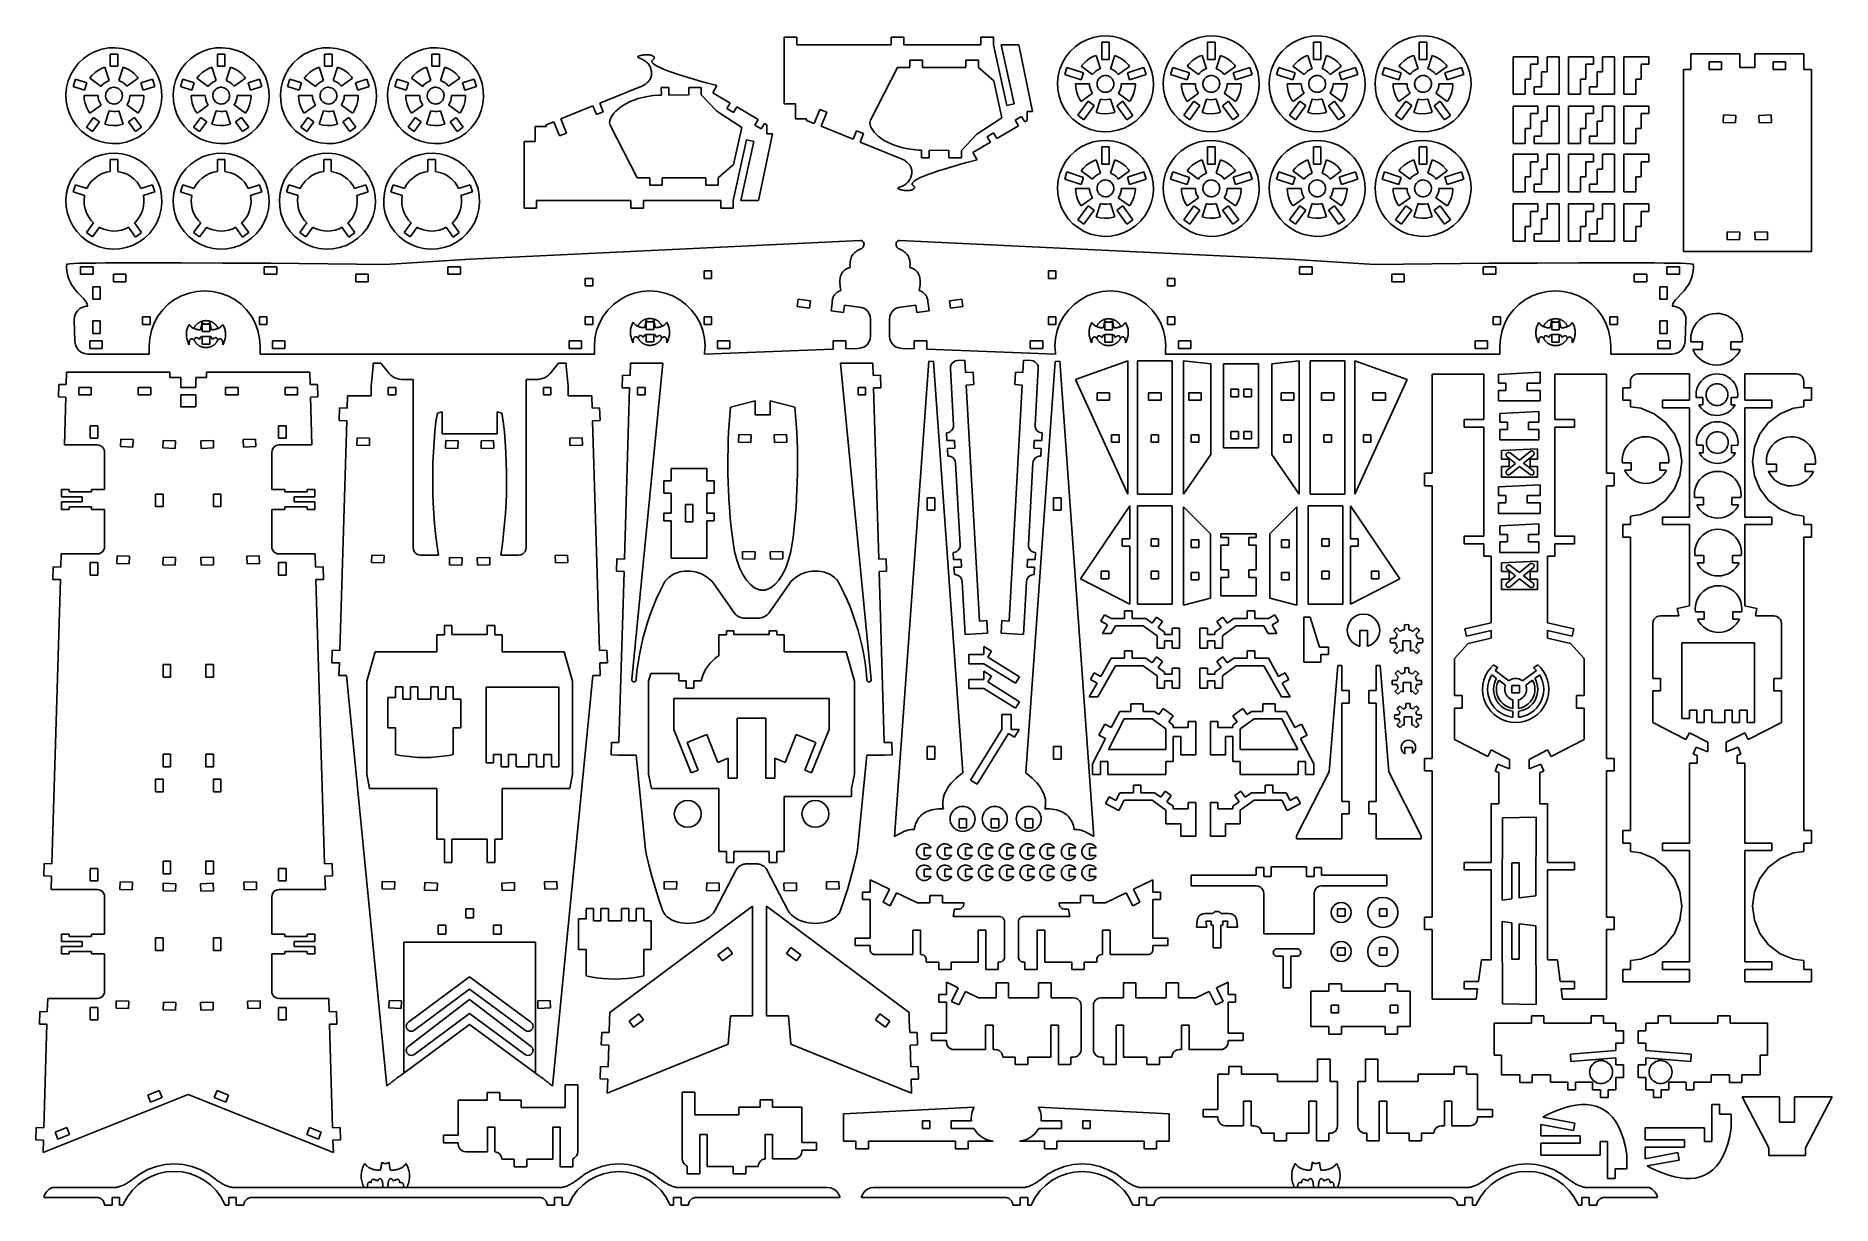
# Model space of a CAD drawing. Extents: x -3458 to 3458, y -2251 to 2251.
import ezdxf

# ---------------------------------------------------------------- set-up
doc = ezdxf.new("R2010")
doc.units = 0
doc.header["$MEASUREMENT"] = 0
doc.layers.get('0').update_dxf_attribs({"linetype": 'CONTINUOUS'})

msp = doc.modelspace()

# ---------------------------------------------------------------- linework, layer by layer
for p, q in [((-576.4, 1989.2), (-576.4, 2245.8)), ((-576.4, 2245.8), (-528.4, 2245.8)), ((-528.4, 2245.8), (-528.4, 2217)), ((-528.4, 2217), (-164.7, 2217)), ((-164.7, 2217), (-164.7, 2245.8)), ((-164.7, 2245.8), (-116.7, 2245.8)), ((-116.7, 2245.8), (-116.7, 2217)), ((-116.7, 2217), (180.9, 2217)), ((180.9, 2217), (180.9, 2245.8)), ((180.9, 2245.8), (228.8, 2245.8)), ((228.8, 2245.8), (228.8, 2217)), ((228.8, 2217), (280.6, 1983.5)), ((258.8, 2217), (326.1, 2217)), ((308.7, 1989.7), (258.8, 2217)), ((326.1, 2217), (379.8, 1960.4)), ((543, 2209.3), (564.5, 2224.5)), ((564.5, 2224.5), (588, 2236.5)), ((588, 2236.5), (613, 2245)), ((613, 2245), (638.9, 2249.9)), ((638.9, 2249.9), (665.2, 2251.1)), ((674.4, 2226.6), (645.6, 2226.6)), ((645.6, 2226.6), (645.6, 2159.7)), ((665.2, 2251.1), (691.5, 2248.4)), ((674.4, 2159.7), (674.4, 2226.6)), ((691.5, 2248.4), (717, 2242.1)), ((717, 2242.1), (741.5, 2232.2)), ((741.5, 2232.2), (764.2, 2218.9)), ((764.2, 2218.9), (784.9, 2202.5)), ((950.6, 2209.3), (972.1, 2224.5)), ((972.1, 2224.5), (995.6, 2236.5)), ((995.6, 2236.5), (1020.5, 2245)), ((1020.5, 2245), (1046.5, 2249.9)), ((1046.5, 2249.9), (1072.8, 2251.1)), ((1053.2, 2226.6), (1053.2, 2159.7)), ((1082, 2226.6), (1053.2, 2226.6)), ((1072.8, 2251.1), (1099, 2248.4)), ((1082, 2159.7), (1082, 2226.6)), ((1099, 2248.4), (1124.7, 2242.1)), ((1124.7, 2242.1), (1149.1, 2232.2)), ((1149.1, 2232.2), (1171.8, 2218.9)), ((1171.8, 2218.9), (1192.5, 2202.5)), ((1358.2, 2209.3), (1379.7, 2224.5)), ((1379.7, 2224.5), (1403.2, 2236.5)), ((1403.2, 2236.5), (1428.2, 2245)), ((1428.2, 2245), (1454.1, 2249.9)), ((1454.1, 2249.9), (1480.4, 2251.1)), ((1489.6, 2226.6), (1460.8, 2226.6)), ((1460.8, 2226.6), (1460.8, 2159.7)), ((1480.4, 2251.1), (1506.6, 2248.4)), ((1489.6, 2159.7), (1489.6, 2226.6)), ((1506.6, 2248.4), (1532.2, 2242.1)), ((1532.2, 2242.1), (1556.7, 2232.2)), ((1556.7, 2232.2), (1579.4, 2218.9)), ((1579.4, 2218.9), (1600.1, 2202.5)), ((1765.8, 2209.3), (1787.3, 2224.5)), ((1787.3, 2224.5), (1810.8, 2236.5)), ((1810.8, 2236.5), (1835.8, 2245)), ((1835.8, 2245), (1861.7, 2249.9)), ((1861.7, 2249.9), (1888, 2251.1)), ((1897.2, 2226.6), (1868.4, 2226.6)), ((1868.4, 2226.6), (1868.4, 2159.7)), ((1888, 2251.1), (1914.2, 2248.4)), ((1897.2, 2159.7), (1897.2, 2226.6)), ((1914.2, 2248.4), (1939.8, 2242.1)), ((1939.8, 2242.1), (1964.3, 2232.2)), ((1964.3, 2232.2), (1987, 2218.9)), ((1987, 2218.9), (2007.7, 2202.5)), ((-3309.7, 2125.2), (-3293.4, 2145.9)), ((-3293.4, 2145.9), (-3274.2, 2164)), ((-3274.2, 2164), (-3252.7, 2179.2)), ((-3252.7, 2179.2), (-3229.2, 2191.2)), ((-3229.2, 2191.2), (-3204.2, 2199.7)), ((-3204.2, 2199.7), (-3178.3, 2204.6)), ((-3178.3, 2204.6), (-3152, 2205.7)), ((-3142.8, 2181.3), (-3171.6, 2181.3)), ((-3171.6, 2181.3), (-3171.6, 2135)), ((-3152, 2205.7), (-3125.7, 2203.1)), ((-3142.8, 2135), (-3142.8, 2181.3)), ((-3125.7, 2203.1), (-3100.2, 2196.8)), ((-3100.2, 2196.8), (-3075.7, 2186.8)), ((-3075.7, 2186.8), (-3052.9, 2173.6)), ((-3052.9, 2173.6), (-3032.3, 2157.2)), ((-3032.3, 2157.2), (-3014.2, 2138)), ((-2897, 2125.2), (-2880.6, 2145.9)), ((-2880.6, 2145.9), (-2861.4, 2164)), ((-2861.4, 2164), (-2839.9, 2179.2)), ((-2839.9, 2179.2), (-2816.4, 2191.2)), ((-2816.4, 2191.2), (-2791.4, 2199.7)), ((-2791.4, 2199.7), (-2765.5, 2204.6)), ((-2765.5, 2204.6), (-2739.2, 2205.7)), ((-2758.8, 2181.3), (-2758.8, 2135)), ((-2730, 2181.3), (-2758.8, 2181.3)), ((-2739.2, 2205.7), (-2712.9, 2203.1)), ((-2730, 2135), (-2730, 2181.3)), ((-2712.9, 2203.1), (-2687.4, 2196.8)), ((-2687.4, 2196.8), (-2662.9, 2186.8)), ((-2662.9, 2186.8), (-2640.1, 2173.6)), ((-2640.1, 2173.6), (-2619.5, 2157.2)), ((-2619.5, 2157.2), (-2601.4, 2138)), ((-2484.2, 2125.2), (-2467.8, 2145.9)), ((-2467.8, 2145.9), (-2448.6, 2164)), ((-2448.6, 2164), (-2427.1, 2179.2)), ((-2427.1, 2179.2), (-2403.6, 2191.2)), ((-2403.6, 2191.2), (-2378.6, 2199.7)), ((-2378.6, 2199.7), (-2352.7, 2204.6)), ((-2352.7, 2204.6), (-2326.4, 2205.7)), ((-2346, 2181.3), (-2346, 2135)), ((-2317.2, 2181.3), (-2346, 2181.3)), ((-2326.4, 2205.7), (-2300.1, 2203.1)), ((-2317.2, 2135), (-2317.2, 2181.3)), ((-2300.1, 2203.1), (-2274.5, 2196.8)), ((-2274.5, 2196.8), (-2250.1, 2186.8)), ((-2250.1, 2186.8), (-2227.3, 2173.6)), ((-2227.3, 2173.6), (-2206.7, 2157.2)), ((-2206.7, 2157.2), (-2188.6, 2138)), ((-2071.3, 2125.2), (-2055, 2145.9)), ((-2055, 2145.9), (-2035.8, 2164)), ((-2035.8, 2164), (-2014.3, 2179.2)), ((-2014.3, 2179.2), (-1990.8, 2191.2)), ((-1990.8, 2191.2), (-1965.8, 2199.7)), ((-1965.8, 2199.7), (-1939.9, 2204.6)), ((-1939.9, 2204.6), (-1913.6, 2205.7)), ((-1904.4, 2181.3), (-1933.2, 2181.3)), ((-1933.2, 2181.3), (-1933.2, 2135)), ((-1913.6, 2205.7), (-1887.3, 2203.1)), ((-1904.4, 2135), (-1904.4, 2181.3)), ((-1887.3, 2203.1), (-1861.7, 2196.8)), ((-1861.7, 2196.8), (-1837.3, 2186.8)), ((-1837.3, 2186.8), (-1814.5, 2173.6)), ((-1814.5, 2173.6), (-1793.9, 2157.2)), ((-1793.9, 2157.2), (-1775.8, 2138)), ((-1140.7, 2170.1), (-1140.6, 2170.7)), ((-1140.7, 2169.6), (-1140.7, 2170.1)), ((-1140.5, 2169.1), (-1140.7, 2169.6)), ((-1140.6, 2170.7), (-1140.3, 2171.2)), ((-1140.1, 2168.6), (-1140.5, 2169.1)), ((-1140.3, 2171.2), (-1139.9, 2171.7)), ((-1139.6, 2168), (-1140.1, 2168.6)), ((-1139.9, 2171.7), (-1139.3, 2172.2)), ((-1138.9, 2167.5), (-1139.6, 2168)), ((-1139.3, 2172.2), (-1138.6, 2172.7)), ((-1138, 2166.9), (-1138.9, 2167.5)), ((-1138.6, 2172.7), (-1137.7, 2173.1)), ((-1137, 2166.4), (-1138, 2166.9)), ((-1137.7, 2173.1), (-1136.6, 2173.6)), ((-1135.8, 2165.9), (-1137, 2166.4)), ((-1136.6, 2173.6), (-1135.4, 2174)), ((-1134.4, 2165.3), (-1135.8, 2165.9)), ((-1135.4, 2174), (-1134.1, 2174.5)), ((-1133.4, 2165.1), (-1134.4, 2165.3)), ((-1134.1, 2174.5), (-1129.5, 2175.6)), ((-1132.8, 2164.8), (-1133.4, 2165.1)), ((-1131.1, 2164.3), (-1132.8, 2164.8)), ((-1128.8, 2163.5), (-1131.1, 2164.3)), ((-1129.5, 2175.6), (-1125.1, 2176.6)), ((-1124.5, 2161.7), (-1128.8, 2163.5)), ((-1125.1, 2176.6), (-1120.9, 2177.3)), ((-1120.4, 2159.8), (-1124.5, 2161.7)), ((-1120.9, 2177.3), (-1116.8, 2178)), ((-1116.6, 2157.7), (-1120.4, 2159.8)), ((-1116.8, 2178), (-1112.8, 2178.4)), ((-1112.9, 2155.4), (-1116.6, 2157.7)), ((-1109.5, 2152.9), (-1112.9, 2155.4)), ((-1112.8, 2178.4), (-1109, 2178.7)), ((-1106.4, 2150.2), (-1109.5, 2152.9)), ((-1109, 2178.7), (-1105.3, 2178.8)), ((-1103.5, 2147.4), (-1106.4, 2150.2)), ((-1105.3, 2178.8), (-1101.8, 2178.7)), ((-1100.8, 2144.4), (-1103.5, 2147.4)), ((-1101.8, 2178.7), (-1098.4, 2178.4)), ((-1098.3, 2141.2), (-1100.8, 2144.4)), ((-1098.4, 2178.4), (-1095.2, 2178)), ((-1095.2, 2178), (-1092.1, 2177.3)), ((-1092.1, 2177.3), (-1089.1, 2176.6)), ((-1089.1, 2176.6), (-1086.3, 2175.6)), ((-1086.3, 2154.3), (-1086.4, 2153.6)), ((-1086.4, 2153.6), (-1086.3, 2152.8)), ((-1086.3, 2175.6), (-1083.7, 2174.5)), ((-1086.2, 2155), (-1086.3, 2154.3)), ((-1086.3, 2152.8), (-1086.1, 2152)), ((-1085.9, 2155.7), (-1086.2, 2155)), ((-1086.1, 2152), (-1085.8, 2151.2)), ((-1085.5, 2156.4), (-1085.9, 2155.7)), ((-1085.8, 2151.2), (-1085.4, 2150.4)), ((-1085, 2157), (-1085.5, 2156.4)), ((-1085.4, 2150.4), (-1084.9, 2149.5)), ((-1084.4, 2157.6), (-1085, 2157)), ((-1084.9, 2149.5), (-1084.3, 2148.6)), ((-1083.7, 2158.1), (-1084.4, 2157.6)), ((-1084.3, 2148.6), (-1083.5, 2147.7)), ((-1083.7, 2174.5), (-1082.4, 2173.7)), ((-1082.4, 2159.1), (-1083.7, 2158.1)), ((-1083.5, 2147.7), (-1082.7, 2146.7)), ((-1082.7, 2146.7), (-1081.7, 2145.7)), ((-1082.4, 2173.7), (-1081.1, 2173.2)), ((-1081.2, 2160), (-1082.4, 2159.1)), ((-1081.7, 2145.7), (-1080.6, 2144.7)), ((-1080.2, 2160.9), (-1081.2, 2160)), ((-1081.1, 2173.2), (-1080.2, 2172.3)), ((-1080.6, 2144.7), (-1079.4, 2143.7)), ((-1080.2, 2172.3), (-1079.3, 2171.5)), ((-1079.3, 2161.8), (-1080.2, 2160.9)), ((-1079.3, 2171.5), (-1078.6, 2170.8)), ((-1078.6, 2162.6), (-1079.3, 2161.8)), ((-1078.6, 2170.8), (-1077.9, 2170)), ((-1077.9, 2163.5), (-1078.6, 2162.6)), ((-1077.9, 2170), (-1077.5, 2169.2)), ((-1077.5, 2164.3), (-1077.9, 2163.5)), ((-1077.5, 2169.2), (-1077.1, 2168.4)), ((-1077.1, 2165.2), (-1077.5, 2164.3)), ((-1077.1, 2168.4), (-1076.9, 2167.7)), ((-1076.9, 2166), (-1077.1, 2165.2)), ((-1076.9, 2167.7), (-1076.8, 2166.8)), ((-1076.8, 2166.8), (-1076.9, 2166)), ((-92.6, 2158.3), (-92.6, 2129.5)), ((-44.6, 2158.3), (-92.6, 2158.3)), ((-44.6, 2129.5), (-44.6, 2158.3)), ((123.2, 2158.3), (123.2, 2129.5)), ((171.4, 2158.3), (123.2, 2158.3)), ((171.4, 2129.5), (171.4, 2158.3)), ((484.3, 2123.4), (494.2, 2147.8)), ((494.2, 2147.8), (507.4, 2170.6)), ((507.4, 2170.6), (523.8, 2191.2)), ((523.8, 2191.2), (543, 2209.3)), ((575.1, 2144.2), (566.8, 2134)), ((587.1, 2155.5), (575.1, 2144.2)), ((600.5, 2165), (587.1, 2155.5)), ((615.1, 2172.5), (600.5, 2165)), ((624.5, 2175.6), (615.1, 2172.5)), ((641.1, 2124.5), (624.5, 2175.6)), ((645.6, 2159.7), (674.4, 2159.7)), ((695.6, 2175.9), (678.9, 2124.6)), ((710.8, 2169.8), (695.6, 2175.9)), ((725, 2161.5), (710.8, 2169.8)), ((737.9, 2151.3), (725, 2161.5)), ((749.2, 2139.3), (737.9, 2151.3)), ((784.9, 2202.5), (803, 2183.4)), ((803, 2183.4), (818.2, 2161.8)), ((818.2, 2161.8), (830.2, 2138.3)), ((891.9, 2123.4), (901.7, 2147.8)), ((901.7, 2147.8), (915.1, 2170.6)), ((915.1, 2170.6), (931.4, 2191.2)), ((931.4, 2191.2), (950.6, 2209.3)), ((982.7, 2144.2), (974.4, 2134)), ((994.6, 2155.5), (982.7, 2144.2)), ((1008.1, 2165), (994.6, 2155.5)), ((1022.7, 2172.5), (1008.1, 2165)), ((1032.1, 2175.6), (1022.7, 2172.5)), ((1048.7, 2124.5), (1032.1, 2175.6)), ((1053.2, 2159.7), (1082, 2159.7)), ((1103.2, 2175.9), (1086.5, 2124.6)), ((1118.4, 2169.8), (1103.2, 2175.9)), ((1132.6, 2161.5), (1118.4, 2169.8)), ((1145.5, 2151.3), (1132.6, 2161.5)), ((1156.8, 2139.3), (1145.5, 2151.3)), ((1192.5, 2202.5), (1210.6, 2183.4)), ((1210.6, 2183.4), (1225.8, 2161.8)), ((1225.8, 2161.8), (1237.8, 2138.3)), ((1299.4, 2123.4), (1309.4, 2147.8)), ((1309.4, 2147.8), (1322.6, 2170.6)), ((1322.6, 2170.6), (1339, 2191.2)), ((1339, 2191.2), (1358.2, 2209.3)), ((1390.3, 2144.2), (1382, 2134)), ((1402.3, 2155.5), (1390.3, 2144.2)), ((1415.7, 2165), (1402.3, 2155.5)), ((1430.3, 2172.5), (1415.7, 2165)), ((1439.6, 2175.6), (1430.3, 2172.5)), ((1456.3, 2124.5), (1439.6, 2175.6)), ((1460.8, 2159.7), (1489.6, 2159.7)), ((1510.8, 2175.9), (1494.1, 2124.6)), ((1526, 2169.8), (1510.8, 2175.9)), ((1540.2, 2161.5), (1526, 2169.8)), ((1553.1, 2151.3), (1540.2, 2161.5)), ((1564.4, 2139.3), (1553.1, 2151.3)), ((1600.1, 2202.5), (1618.2, 2183.4)), ((1618.2, 2183.4), (1633.4, 2161.8)), ((1633.4, 2161.8), (1645.4, 2138.3)), ((1707.1, 2123.4), (1717, 2147.8)), ((1717, 2147.8), (1730.2, 2170.6)), ((1730.2, 2170.6), (1746.6, 2191.2)), ((1746.6, 2191.2), (1765.8, 2209.3)), ((1797.9, 2144.2), (1789.6, 2134)), ((1809.8, 2155.5), (1797.9, 2144.2)), ((1823.2, 2165), (1809.8, 2155.5)), ((1837.9, 2172.5), (1823.2, 2165)), ((1847.2, 2175.6), (1837.9, 2172.5)), ((1863.9, 2124.5), (1847.2, 2175.6)), ((1868.4, 2159.7), (1897.2, 2159.7)), ((1918.4, 2175.9), (1901.7, 2124.6)), ((1933.6, 2169.8), (1918.4, 2175.9)), ((1947.8, 2161.5), (1933.6, 2169.8)), ((1960.7, 2151.3), (1947.8, 2161.5)), ((1972, 2139.3), (1960.7, 2151.3)), ((2007.7, 2202.5), (2025.8, 2183.4)), ((2025.8, 2183.4), (2041, 2161.8)), ((2041, 2161.8), (2053, 2138.3)), ((2229.8, 2026.6), (2229.8, 2170.6)), ((2229.8, 2170.6), (2325.4, 2170.6)), ((2325.4, 2170.6), (2325.4, 2141.8)), ((2360.2, 2113), (2360.2, 2170.6)), ((2360.2, 2170.6), (2406.4, 2170.6)), ((2406.4, 2170.6), (2406.4, 2026.6)), ((2442.9, 2170.6), (2538.6, 2170.6)), ((2442.9, 2026.6), (2442.9, 2170.6)), ((2538.6, 2170.6), (2538.6, 2141.8)), ((2573.3, 2170.6), (2619.5, 2170.6)), ((2573.3, 2113), (2573.3, 2170.6)), ((2619.5, 2170.6), (2619.5, 2026.6)), ((2656, 2026.6), (2656, 2170.6)), ((2656, 2170.6), (2751.7, 2170.6)), ((2751.7, 2170.6), (2751.7, 2141.8)), ((2913.8, 2122.2), (2913.8, 2181.9)), ((2913.8, 2181.9), (3102.6, 2181.9)), ((3032.2, 2151), (2984.2, 2151)), ((2984.2, 2151), (2984.2, 2122.2)), ((3032.2, 2122.2), (3032.2, 2151)), ((3102.6, 2181.9), (3102.6, 2128.9)), ((3160.2, 2128.9), (3160.2, 2181.9)), ((3160.2, 2181.9), (3349, 2181.9)), ((3230.6, 2151), (3230.6, 2122.2)), ((3278.6, 2151), (3230.6, 2151)), ((3278.6, 2122.2), (3278.6, 2151)), ((3349, 2181.9), (3349, 2122.2)), ((-3339.3, 2052.4), (-3332.9, 2078)), ((-3332.9, 2078), (-3323, 2102.5)), ((-3323, 2102.5), (-3309.7, 2125.2)), ((-3305.2, 2084.1), (-3314.1, 2056.8)), ((-3261.2, 2069.9), (-3305.2, 2084.1)), ((-3242.1, 2098.9), (-3250.4, 2088.7)), ((-3250.4, 2088.7), (-3206.7, 2056.9)), ((-3230.1, 2110.2), (-3242.1, 2098.9)), ((-3216.7, 2119.6), (-3230.1, 2110.2)), ((-3202.1, 2127.1), (-3216.7, 2119.6)), ((-3192.7, 2130.3), (-3202.1, 2127.1)), ((-3176.1, 2079.2), (-3192.7, 2130.3)), ((-3188.8, 2073.4), (-3181, 2077.4)), ((-3181, 2077.4), (-3176.1, 2079.2)), ((-3171.6, 2135), (-3142.8, 2135)), ((-3121.6, 2130.6), (-3138.3, 2079.2)), ((-3138.3, 2079.2), (-3130.2, 2075.9)), ((-3130.2, 2075.9), (-3122.7, 2071.5)), ((-3106.4, 2124.4), (-3121.6, 2130.6)), ((-3107.7, 2057), (-3064.2, 2088.6)), ((-3092.2, 2116.1), (-3106.4, 2124.4)), ((-3079.3, 2105.9), (-3092.2, 2116.1)), ((-3068, 2094), (-3079.3, 2105.9)), ((-3064.2, 2088.6), (-3068, 2094)), ((-3009.2, 2084.3), (-3053.2, 2070)), ((-3014.2, 2138), (-2999, 2116.5)), ((-3000.3, 2056.9), (-3009.2, 2084.3)), ((-2999, 2116.5), (-2987, 2093)), ((-2987, 2093), (-2978.5, 2068)), ((-2926.5, 2052.4), (-2920.1, 2078)), ((-2920.1, 2078), (-2910.2, 2102.5)), ((-2910.2, 2102.5), (-2897, 2125.2)), ((-2892.4, 2084.1), (-2901.3, 2056.8)), ((-2848.4, 2069.9), (-2892.4, 2084.1)), ((-2829.3, 2098.9), (-2837.6, 2088.7)), ((-2837.6, 2088.7), (-2793.9, 2056.9)), ((-2817.3, 2110.2), (-2829.3, 2098.9)), ((-2803.9, 2119.6), (-2817.3, 2110.2)), ((-2789.3, 2127.1), (-2803.9, 2119.6)), ((-2779.9, 2130.3), (-2789.3, 2127.1)), ((-2763.3, 2079.2), (-2779.9, 2130.3)), ((-2776, 2073.4), (-2768.2, 2077.4)), ((-2768.2, 2077.4), (-2763.3, 2079.2)), ((-2758.8, 2135), (-2730, 2135)), ((-2708.8, 2130.6), (-2725.5, 2079.2)), ((-2725.5, 2079.2), (-2717.4, 2075.9)), ((-2717.4, 2075.9), (-2709.9, 2071.5)), ((-2693.6, 2124.4), (-2708.8, 2130.6)), ((-2694.9, 2057), (-2651.4, 2088.6)), ((-2679.4, 2116.1), (-2693.6, 2124.4)), ((-2666.5, 2105.9), (-2679.4, 2116.1)), ((-2655.2, 2094), (-2666.5, 2105.9)), ((-2651.4, 2088.6), (-2655.2, 2094)), ((-2596.4, 2084.3), (-2640.4, 2070)), ((-2601.4, 2138), (-2586.2, 2116.5)), ((-2587.5, 2056.9), (-2596.4, 2084.3)), ((-2586.2, 2116.5), (-2574.2, 2093)), ((-2574.2, 2093), (-2565.7, 2068)), ((-2513.7, 2052.4), (-2507.3, 2078)), ((-2507.3, 2078), (-2497.4, 2102.5)), ((-2497.4, 2102.5), (-2484.2, 2125.2)), ((-2479.6, 2084.1), (-2488.5, 2056.8)), ((-2435.6, 2069.9), (-2479.6, 2084.1)), ((-2416.5, 2098.9), (-2424.8, 2088.7)), ((-2424.8, 2088.7), (-2381.1, 2056.9)), ((-2404.5, 2110.2), (-2416.5, 2098.9)), ((-2391.1, 2119.6), (-2404.5, 2110.2)), ((-2376.5, 2127.1), (-2391.1, 2119.6)), ((-2367.1, 2130.3), (-2376.5, 2127.1)), ((-2350.5, 2079.2), (-2367.1, 2130.3)), ((-2363.2, 2073.4), (-2355.4, 2077.4)), ((-2355.4, 2077.4), (-2350.5, 2079.2)), ((-2346, 2135), (-2317.2, 2135)), ((-2296, 2130.6), (-2312.7, 2079.2)), ((-2312.7, 2079.2), (-2304.6, 2075.9)), ((-2304.6, 2075.9), (-2297.1, 2071.5)), ((-2280.8, 2124.4), (-2296, 2130.6)), ((-2282.1, 2057), (-2238.6, 2088.6)), ((-2266.6, 2116.1), (-2280.8, 2124.4)), ((-2253.7, 2105.9), (-2266.6, 2116.1)), ((-2242.4, 2094), (-2253.7, 2105.9)), ((-2238.6, 2088.6), (-2242.4, 2094)), ((-2183.6, 2084.3), (-2227.6, 2070)), ((-2188.6, 2138), (-2173.4, 2116.5)), ((-2174.7, 2056.9), (-2183.6, 2084.3)), ((-2173.4, 2116.5), (-2161.4, 2093)), ((-2161.4, 2093), (-2152.9, 2068)), ((-2100.9, 2052.4), (-2094.5, 2078)), ((-2094.5, 2078), (-2084.6, 2102.5)), ((-2084.6, 2102.5), (-2071.3, 2125.2)), ((-2066.8, 2084.1), (-2075.7, 2056.8)), ((-2022.8, 2069.9), (-2066.8, 2084.1)), ((-2003.7, 2098.9), (-2012, 2088.7)), ((-2012, 2088.7), (-1968.3, 2056.9)), ((-1991.7, 2110.2), (-2003.7, 2098.9)), ((-1978.3, 2119.6), (-1991.7, 2110.2)), ((-1963.7, 2127.1), (-1978.3, 2119.6)), ((-1954.3, 2130.3), (-1963.7, 2127.1)), ((-1937.7, 2079.2), (-1954.3, 2130.3)), ((-1950.4, 2073.4), (-1942.6, 2077.4)), ((-1942.6, 2077.4), (-1937.7, 2079.2)), ((-1933.2, 2135), (-1904.4, 2135)), ((-1883.2, 2130.6), (-1899.9, 2079.2)), ((-1899.9, 2079.2), (-1891.8, 2075.9)), ((-1891.8, 2075.9), (-1884.2, 2071.5)), ((-1868, 2124.4), (-1883.2, 2130.6)), ((-1869.3, 2057), (-1825.8, 2088.6)), ((-1853.8, 2116.1), (-1868, 2124.4)), ((-1840.9, 2105.9), (-1853.8, 2116.1)), ((-1829.6, 2094), (-1840.9, 2105.9)), ((-1825.8, 2088.6), (-1829.6, 2094)), ((-1770.8, 2084.3), (-1814.8, 2070)), ((-1775.8, 2138), (-1760.6, 2116.5)), ((-1761.9, 2056.9), (-1770.8, 2084.3)), ((-1760.6, 2116.5), (-1748.6, 2093)), ((-1748.6, 2093), (-1740.1, 2068)), ((-1102.3, 2072.7), (-1099.7, 2075.3)), ((-1099.7, 2075.3), (-1097.4, 2078.1)), ((-1096.1, 2137.8), (-1098.3, 2141.2)), ((-1097.4, 2078.1), (-1095.3, 2080.9)), ((-1094.1, 2134.2), (-1096.1, 2137.8)), ((-1095.3, 2080.9), (-1093.5, 2083.8)), ((-1092.4, 2130.5), (-1094.1, 2134.2)), ((-1093.5, 2083.8), (-1091.9, 2086.9)), ((-1090.8, 2126.6), (-1092.4, 2130.5)), ((-1091.9, 2086.9), (-1091.2, 2088.2)), ((-1091.2, 2088.2), (-1090.5, 2090)), ((-1089.9, 2123.4), (-1090.8, 2126.6)), ((-1090.5, 2090), (-1089.3, 2093.2)), ((-1089.6, 2122.5), (-1089.9, 2123.4)), ((-1088.5, 2118.2), (-1089.6, 2122.5)), ((-1089.3, 2093.2), (-1088.4, 2095.9)), ((-1087.7, 2113.8), (-1088.5, 2118.2)), ((-1088.4, 2096.5), (-1087.7, 2099.9)), ((-1088.4, 2095.9), (-1088.4, 2096.5)), ((-1087.2, 2104.5), (-1087.7, 2113.8)), ((-1087.7, 2099.9), (-1087.3, 2103.4)), ((-1087.3, 2103.4), (-1087.2, 2104.5)), ((-1079.4, 2143.7), (-1078.1, 2142.6)), ((-1078.1, 2142.6), (-1076.6, 2141.5)), ((-1076.6, 2141.5), (-1071, 2137.6)), ((-1071, 2137.6), (-1063.6, 2133.4)), ((-1063.6, 2133.4), (-1054.7, 2128.9)), ((-1054.7, 2128.9), (-1044.1, 2124.2)), ((-1044.1, 2124.2), (-1031.9, 2119.2)), ((-1031.9, 2119.2), (-1018, 2114)), ((-1018, 2114), (-1002.5, 2108.6)), ((-1002.5, 2108.6), (-985.4, 2102.8)), ((-985.4, 2102.8), (-966.6, 2096.8)), ((-966.6, 2096.8), (-946.2, 2090.6)), ((-946.2, 2090.6), (-924.2, 2084.1)), ((-924.2, 2084.1), (-900.6, 2077.4)), ((-900.6, 2077.4), (-875.3, 2070.4)), ((-140.6, 2129.5), (-244.7, 1926.4)), ((-92.6, 2129.5), (-140.6, 2129.5)), ((123.2, 2129.5), (-44.6, 2129.5)), ((230.1, 2078.4), (171.4, 2129.5)), ((261.7, 1935.9), (230.1, 2078.4)), ((475.3, 2071.6), (477.9, 2097.8)), ((477.9, 2097.8), (484.3, 2123.4)), ((512, 2129.5), (503.1, 2102.1)), ((503.1, 2102.1), (566.7, 2081.5)), ((575.6, 2108.9), (512, 2129.5)), ((566.7, 2081.5), (575.6, 2108.9)), ((566.8, 2134), (610.5, 2102.3)), ((610.5, 2102.3), (614.9, 2107.7)), ((614.9, 2107.7), (621.3, 2113.7)), ((621.3, 2113.7), (628.4, 2118.7)), ((629.3, 2076.3), (628.2, 2071.8)), ((628.4, 2118.7), (636.2, 2122.7)), ((631, 2080.6), (629.3, 2076.3)), ((633.3, 2084.6), (631, 2080.6)), ((633.9, 2085.3), (633.3, 2084.6)), ((636.2, 2088.2), (633.9, 2085.3)), ((636.2, 2122.7), (641.1, 2124.5)), ((639.6, 2091.4), (636.2, 2088.2)), ((643.3, 2094), (639.6, 2091.4)), ((647.4, 2096.1), (643.3, 2094)), ((650, 2097.1), (647.4, 2096.1)), ((651.8, 2097.6), (650, 2097.1)), ((656.3, 2098.5), (651.8, 2097.6)), ((660.9, 2098.7), (656.3, 2098.5)), ((665.5, 2098.2), (660.9, 2098.7)), ((670, 2097.1), (665.5, 2098.2)), ((674.3, 2095.4), (670, 2097.1)), ((678.3, 2093), (674.3, 2095.4)), ((681.9, 2090.2), (678.3, 2093)), ((678.9, 2124.6), (687, 2121.3)), ((685, 2086.8), (681.9, 2090.2)), ((686.2, 2085.4), (685, 2086.8)), ((687.7, 2083.1), (686.2, 2085.4)), ((687, 2121.3), (694.6, 2116.9)), ((689.8, 2078.9), (687.7, 2083.1)), ((691.3, 2074.6), (689.8, 2078.9)), ((694.6, 2116.9), (701.4, 2111.5)), ((701.4, 2111.5), (707.4, 2105.1)), ((707.4, 2105.1), (709.5, 2102.3)), ((709.5, 2102.3), (753, 2133.9)), ((808, 2129.6), (744.4, 2108.9)), ((744.4, 2108.9), (753.3, 2081.6)), ((753, 2133.9), (749.2, 2139.3)), ((753.3, 2081.6), (816.9, 2102.2)), ((816.9, 2102.2), (808, 2129.6)), ((830.2, 2138.3), (838.7, 2113.4)), ((838.7, 2113.4), (843.6, 2087.5)), ((843.6, 2087.5), (844.7, 2061.1)), ((882.9, 2071.6), (885.5, 2097.8)), ((885.5, 2097.8), (891.9, 2123.4)), ((919.6, 2129.5), (910.7, 2102.1)), ((910.7, 2102.1), (974.4, 2081.5)), ((983.2, 2108.9), (919.6, 2129.5)), ((974.4, 2134), (1018.1, 2102.3)), ((974.4, 2081.5), (983.2, 2108.9)), ((1018.1, 2102.3), (1022.5, 2107.7)), ((1022.5, 2107.7), (1028.9, 2113.7)), ((1028.9, 2113.7), (1036, 2118.7)), ((1036.9, 2076.3), (1035.8, 2071.8)), ((1036, 2118.7), (1043.8, 2122.7)), ((1038.6, 2080.6), (1036.9, 2076.3)), ((1040.9, 2084.6), (1038.6, 2080.6)), ((1041.4, 2085.3), (1040.9, 2084.6)), ((1043.8, 2088.2), (1041.4, 2085.3)), ((1043.8, 2122.7), (1048.7, 2124.5)), ((1047.1, 2091.4), (1043.8, 2088.2)), ((1050.9, 2094), (1047.1, 2091.4)), ((1055, 2096.1), (1050.9, 2094)), ((1057.6, 2097.1), (1055, 2096.1)), ((1059.4, 2097.6), (1057.6, 2097.1)), ((1063.9, 2098.5), (1059.4, 2097.6)), ((1068.5, 2098.7), (1063.9, 2098.5)), ((1073.1, 2098.2), (1068.5, 2098.7)), ((1077.6, 2097.1), (1073.1, 2098.2)), ((1081.8, 2095.4), (1077.6, 2097.1)), ((1085.8, 2093), (1081.8, 2095.4)), ((1089.5, 2090.2), (1085.8, 2093)), ((1086.5, 2124.6), (1094.6, 2121.3)), ((1092.6, 2086.8), (1089.5, 2090.2)), ((1093.8, 2085.4), (1092.6, 2086.8)), ((1095.3, 2083.1), (1093.8, 2085.4)), ((1094.6, 2121.3), (1102.1, 2116.9)), ((1097.4, 2078.9), (1095.3, 2083.1)), ((1098.9, 2074.6), (1097.4, 2078.9)), ((1102.1, 2116.9), (1109, 2111.5)), ((1109, 2111.5), (1115, 2105.1)), ((1115, 2105.1), (1117.1, 2102.3)), ((1117.1, 2102.3), (1160.5, 2133.9)), ((1215.6, 2129.6), (1151.9, 2108.9)), ((1151.9, 2108.9), (1160.9, 2081.6)), ((1160.5, 2133.9), (1156.8, 2139.3)), ((1160.9, 2081.6), (1224.5, 2102.2)), ((1224.5, 2102.2), (1215.6, 2129.6)), ((1237.8, 2138.3), (1246.3, 2113.4)), ((1246.3, 2113.4), (1251.2, 2087.5)), ((1251.2, 2087.5), (1252.3, 2061.1)), ((1290.5, 2071.6), (1293.1, 2097.8)), ((1293.1, 2097.8), (1299.4, 2123.4)), ((1327.2, 2129.5), (1318.3, 2102.1)), ((1318.3, 2102.1), (1381.9, 2081.5)), ((1390.8, 2108.9), (1327.2, 2129.5)), ((1381.9, 2081.5), (1390.8, 2108.9)), ((1382, 2134), (1425.7, 2102.3)), ((1425.7, 2102.3), (1430.1, 2107.7)), ((1430.1, 2107.7), (1436.5, 2113.7)), ((1436.5, 2113.7), (1443.6, 2118.7)), ((1444.5, 2076.3), (1443.4, 2071.8)), ((1443.6, 2118.7), (1451.4, 2122.7)), ((1446.2, 2080.6), (1444.5, 2076.3)), ((1448.5, 2084.6), (1446.2, 2080.6)), ((1449.1, 2085.3), (1448.5, 2084.6)), ((1451.4, 2088.2), (1449.1, 2085.3)), ((1451.4, 2122.7), (1456.3, 2124.5)), ((1454.7, 2091.4), (1451.4, 2088.2)), ((1458.5, 2094), (1454.7, 2091.4)), ((1462.6, 2096.1), (1458.5, 2094)), ((1465.2, 2097.1), (1462.6, 2096.1)), ((1467, 2097.6), (1465.2, 2097.1)), ((1471.5, 2098.5), (1467, 2097.6)), ((1476.1, 2098.7), (1471.5, 2098.5)), ((1480.7, 2098.2), (1476.1, 2098.7)), ((1485.2, 2097.1), (1480.7, 2098.2)), ((1489.5, 2095.4), (1485.2, 2097.1)), ((1493.4, 2093), (1489.5, 2095.4)), ((1497.1, 2090.2), (1493.4, 2093)), ((1494.1, 2124.6), (1502.2, 2121.3)), ((1500.2, 2086.8), (1497.1, 2090.2)), ((1501.4, 2085.4), (1500.2, 2086.8)), ((1502.9, 2083.1), (1501.4, 2085.4)), ((1502.2, 2121.3), (1509.7, 2116.9)), ((1505, 2078.9), (1502.9, 2083.1)), ((1506.5, 2074.6), (1505, 2078.9)), ((1509.7, 2116.9), (1516.6, 2111.5)), ((1516.6, 2111.5), (1522.6, 2105.1)), ((1522.6, 2105.1), (1524.7, 2102.3)), ((1524.7, 2102.3), (1568.2, 2133.9)), ((1623.1, 2129.6), (1559.6, 2108.9)), ((1559.6, 2108.9), (1568.5, 2081.6)), ((1568.2, 2133.9), (1564.4, 2139.3)), ((1568.5, 2081.6), (1632.1, 2102.2)), ((1632.1, 2102.2), (1623.1, 2129.6)), ((1645.4, 2138.3), (1653.9, 2113.4)), ((1653.9, 2113.4), (1658.8, 2087.5)), ((1658.8, 2087.5), (1659.9, 2061.1)), ((1698.1, 2071.6), (1700.7, 2097.8)), ((1700.7, 2097.8), (1707.1, 2123.4)), ((1734.8, 2129.5), (1725.9, 2102.1)), ((1725.9, 2102.1), (1789.5, 2081.5)), ((1798.4, 2108.9), (1734.8, 2129.5)), ((1789.5, 2081.5), (1798.4, 2108.9)), ((1789.6, 2134), (1833.3, 2102.3)), ((1833.3, 2102.3), (1837.7, 2107.7)), ((1837.7, 2107.7), (1844, 2113.7)), ((1844, 2113.7), (1851.2, 2118.7)), ((1852, 2076.3), (1851, 2071.8)), ((1851.2, 2118.7), (1859, 2122.7)), ((1853.8, 2080.6), (1852, 2076.3)), ((1856.1, 2084.6), (1853.8, 2080.6)), ((1856.7, 2085.3), (1856.1, 2084.6)), ((1859, 2088.2), (1856.7, 2085.3)), ((1859, 2122.7), (1863.9, 2124.5)), ((1862.3, 2091.4), (1859, 2088.2)), ((1866.1, 2094), (1862.3, 2091.4)), ((1870.2, 2096.1), (1866.1, 2094)), ((1872.8, 2097.1), (1870.2, 2096.1)), ((1874.6, 2097.6), (1872.8, 2097.1)), ((1879.1, 2098.5), (1874.6, 2097.6)), ((1883.7, 2098.7), (1879.1, 2098.5)), ((1888.3, 2098.2), (1883.7, 2098.7)), ((1892.8, 2097.1), (1888.3, 2098.2)), ((1897.1, 2095.4), (1892.8, 2097.1)), ((1901.1, 2093), (1897.1, 2095.4)), ((1904.6, 2090.2), (1901.1, 2093)), ((1901.7, 2124.6), (1909.8, 2121.3)), ((1907.8, 2086.8), (1904.6, 2090.2)), ((1908.9, 2085.4), (1907.8, 2086.8)), ((1910.5, 2083.1), (1908.9, 2085.4)), ((1909.8, 2121.3), (1917.3, 2116.9)), ((1912.6, 2078.9), (1910.5, 2083.1)), ((1914.1, 2074.6), (1912.6, 2078.9)), ((1917.3, 2116.9), (1924.2, 2111.5)), ((1924.2, 2111.5), (1930.2, 2105.1)), ((1930.2, 2105.1), (1932.3, 2102.3)), ((1932.3, 2102.3), (1975.8, 2133.9)), ((2030.8, 2129.6), (1967.2, 2108.9)), ((1967.2, 2108.9), (1976.1, 2081.6)), ((1975.8, 2133.9), (1972, 2139.3)), ((1976.1, 2081.6), (2039.7, 2102.2)), ((2039.7, 2102.2), (2030.8, 2129.6)), ((2053, 2138.3), (2061.5, 2113.4)), ((2061.5, 2113.4), (2066.4, 2087.5)), ((2066.4, 2087.5), (2067.5, 2061.1)), ((2296.6, 2084.2), (2276, 2084.2)), ((2276, 2084.2), (2276, 2026.6)), ((2325.4, 2141.8), (2296.6, 2141.8)), ((2296.6, 2141.8), (2296.6, 2084.2)), ((2339.5, 2055.4), (2339.5, 2113)), ((2339.5, 2113), (2360.2, 2113)), ((2509.8, 2084.2), (2489.1, 2084.2)), ((2489.1, 2084.2), (2489.1, 2026.6)), ((2538.6, 2141.8), (2509.8, 2141.8)), ((2509.8, 2141.8), (2509.8, 2084.2)), ((2552.6, 2055.4), (2552.6, 2113)), ((2552.6, 2113), (2573.3, 2113)), ((2722.9, 2084.2), (2702.2, 2084.2)), ((2702.2, 2084.2), (2702.2, 2026.6)), ((2751.7, 2141.8), (2722.9, 2141.8)), ((2722.9, 2141.8), (2722.9, 2084.2)), ((2885, 1421.2), (2885, 2122.2)), ((2885, 2122.2), (2913.8, 2122.2)), ((2984.2, 2122.2), (3032.2, 2122.2)), ((3102.6, 2128.9), (3160.2, 2128.9)), ((3230.6, 2122.2), (3278.6, 2122.2)), ((3349, 2122.2), (3377.8, 2122.2)), ((3377.8, 2122.2), (3377.8, 1421.2)), ((-3341.9, 2026.2), (-3339.3, 2052.4)), ((-3340.7, 1999.9), (-3341.9, 2026.2)), ((-3314.1, 2056.8), (-3270.1, 2042.5)), ((-3218.4, 2021), (-3272.4, 2021)), ((-3272.4, 2021), (-3271.6, 2007.8)), ((-3271.6, 2007.8), (-3268.6, 1991.7)), ((-3270.1, 2042.5), (-3261.2, 2069.9)), ((-3218, 2014), (-3218.4, 2021)), ((-3216.4, 2005.4), (-3218, 2014)), ((-3206.7, 2056.9), (-3202.3, 2062.4)), ((-3202.3, 2062.4), (-3195.9, 2068.4)), ((-3195.9, 2068.4), (-3188.8, 2073.4)), ((-3189, 2026.5), (-3189.5, 2021.9)), ((-3189.5, 2021.9), (-3189.5, 2021)), ((-3189.5, 2021), (-3189.3, 2017.3)), ((-3189.3, 2017.3), (-3188.4, 2012.8)), ((-3187.9, 2031), (-3189, 2026.5)), ((-3188.4, 2012.8), (-3187, 2008.4)), ((-3186.2, 2035.2), (-3187.9, 2031)), ((-3187, 2008.4), (-3184.8, 2004.3)), ((-3183.9, 2039.2), (-3186.2, 2035.2)), ((-3183.3, 2040), (-3183.9, 2039.2)), ((-3181, 2042.8), (-3183.3, 2040)), ((-3177.7, 2046), (-3181, 2042.8)), ((-3173.9, 2048.7), (-3177.7, 2046)), ((-3169.8, 2050.8), (-3173.9, 2048.7)), ((-3167.2, 2051.7), (-3169.8, 2050.8)), ((-3165.4, 2052.3), (-3167.2, 2051.7)), ((-3160.9, 2053.1), (-3165.4, 2052.3)), ((-3156.3, 2053.3), (-3160.9, 2053.1)), ((-3151.7, 2052.8), (-3156.3, 2053.3)), ((-3147.2, 2051.7), (-3151.7, 2052.8)), ((-3142.9, 2050), (-3147.2, 2051.7)), ((-3138.9, 2047.7), (-3142.9, 2050)), ((-3135.3, 2044.8), (-3138.9, 2047.7)), ((-3132.2, 2041.5), (-3135.3, 2044.8)), ((-3131, 2040), (-3132.2, 2041.5)), ((-3129.5, 2037.7), (-3131, 2040)), ((-3130.5, 2002.8), (-3128.2, 2006.7)), ((-3127.4, 2033.6), (-3129.5, 2037.7)), ((-3128.2, 2006.7), (-3126.4, 2011)), ((-3125.9, 2029.2), (-3127.4, 2033.6)), ((-3126.4, 2011), (-3125.3, 2015.5)), ((-3125.1, 2024.7), (-3125.9, 2029.2)), ((-3125.3, 2015.5), (-3124.9, 2020.1)), ((-3124.9, 2021), (-3125.1, 2024.7)), ((-3124.9, 2020.1), (-3124.9, 2021)), ((-3122.7, 2071.5), (-3115.8, 2066.1)), ((-3115.8, 2066.1), (-3109.8, 2059.8)), ((-3109.8, 2059.8), (-3107.7, 2057)), ((-3096.9, 2010.6), (-3099, 2002.1)), ((-3096, 2019.3), (-3096.9, 2010.6)), ((-3042, 2021), (-3096, 2021)), ((-3096, 2021), (-3096, 2019.3)), ((-3053.2, 2070), (-3044.3, 2042.6)), ((-3044.3, 2042.6), (-3000.3, 2056.9)), ((-3043.6, 2001.4), (-3042, 2017.8)), ((-3042, 2017.8), (-3042, 2021)), ((-2978.5, 2068), (-2973.6, 2042.1)), ((-2972.5, 2015.8), (-2975.1, 1989.6)), ((-2973.6, 2042.1), (-2972.5, 2015.8)), ((-2929.1, 2026.2), (-2926.5, 2052.4)), ((-2928, 1999.9), (-2929.1, 2026.2)), ((-2901.3, 2056.8), (-2857.3, 2042.5)), ((-2805.6, 2021), (-2859.6, 2021)), ((-2859.6, 2021), (-2858.8, 2007.8)), ((-2858.8, 2007.8), (-2855.8, 1991.7)), ((-2857.3, 2042.5), (-2848.4, 2069.9)), ((-2805.2, 2014), (-2805.6, 2021)), ((-2803.6, 2005.4), (-2805.2, 2014)), ((-2793.9, 2056.9), (-2789.5, 2062.4)), ((-2789.5, 2062.4), (-2783.1, 2068.4)), ((-2783.1, 2068.4), (-2776, 2073.4)), ((-2776.2, 2026.5), (-2776.7, 2021.9)), ((-2776.7, 2021.9), (-2776.7, 2021)), ((-2776.7, 2021), (-2776.5, 2017.3)), ((-2776.5, 2017.3), (-2775.6, 2012.8)), ((-2775.1, 2031), (-2776.2, 2026.5)), ((-2775.6, 2012.8), (-2774.2, 2008.4)), ((-2773.4, 2035.2), (-2775.1, 2031)), ((-2774.2, 2008.4), (-2772, 2004.3)), ((-2771.1, 2039.2), (-2773.4, 2035.2)), ((-2770.5, 2040), (-2771.1, 2039.2)), ((-2768.2, 2042.8), (-2770.5, 2040)), ((-2764.9, 2046), (-2768.2, 2042.8)), ((-2761.1, 2048.7), (-2764.9, 2046)), ((-2757, 2050.8), (-2761.1, 2048.7)), ((-2754.4, 2051.7), (-2757, 2050.8)), ((-2752.6, 2052.3), (-2754.4, 2051.7)), ((-2748.1, 2053.1), (-2752.6, 2052.3)), ((-2743.5, 2053.3), (-2748.1, 2053.1)), ((-2738.9, 2052.8), (-2743.5, 2053.3)), ((-2734.4, 2051.7), (-2738.9, 2052.8)), ((-2730.1, 2050), (-2734.4, 2051.7)), ((-2726.1, 2047.7), (-2730.1, 2050)), ((-2722.5, 2044.8), (-2726.1, 2047.7)), ((-2719.4, 2041.5), (-2722.5, 2044.8)), ((-2718.2, 2040), (-2719.4, 2041.5)), ((-2716.7, 2037.7), (-2718.2, 2040)), ((-2717.7, 2002.8), (-2715.4, 2006.7)), ((-2714.6, 2033.6), (-2716.7, 2037.7)), ((-2715.4, 2006.7), (-2713.6, 2011)), ((-2713.1, 2029.2), (-2714.6, 2033.6)), ((-2713.6, 2011), (-2712.5, 2015.5)), ((-2712.3, 2024.7), (-2713.1, 2029.2)), ((-2712.5, 2015.5), (-2712.1, 2020.1)), ((-2712.1, 2021), (-2712.3, 2024.7)), ((-2712.1, 2020.1), (-2712.1, 2021)), ((-2709.9, 2071.5), (-2703, 2066.1)), ((-2703, 2066.1), (-2697, 2059.8)), ((-2697, 2059.8), (-2694.9, 2057)), ((-2684.1, 2010.6), (-2686.2, 2002.1)), ((-2683.2, 2019.3), (-2684.1, 2010.6)), ((-2629.2, 2021), (-2683.2, 2021)), ((-2683.2, 2021), (-2683.2, 2019.3)), ((-2640.4, 2070), (-2631.5, 2042.6)), ((-2631.5, 2042.6), (-2587.5, 2056.9)), ((-2630.9, 2001.4), (-2629.2, 2017.8)), ((-2629.2, 2017.8), (-2629.2, 2021)), ((-2565.7, 2068), (-2560.8, 2042.1)), ((-2559.7, 2015.8), (-2562.3, 1989.6)), ((-2560.8, 2042.1), (-2559.7, 2015.8)), ((-2516.3, 2026.2), (-2513.7, 2052.4)), ((-2515.1, 1999.9), (-2516.3, 2026.2)), ((-2488.5, 2056.8), (-2444.5, 2042.5)), ((-2392.8, 2021), (-2446.8, 2021)), ((-2446.8, 2021), (-2446, 2007.8)), ((-2446, 2007.8), (-2443, 1991.7)), ((-2444.5, 2042.5), (-2435.6, 2069.9)), ((-2392.4, 2014), (-2392.8, 2021)), ((-2390.8, 2005.4), (-2392.4, 2014)), ((-2381.1, 2056.9), (-2376.7, 2062.4)), ((-2376.7, 2062.4), (-2370.3, 2068.4)), ((-2370.3, 2068.4), (-2363.2, 2073.4)), ((-2363.4, 2026.5), (-2363.9, 2021.9)), ((-2363.9, 2021.9), (-2363.9, 2021)), ((-2363.9, 2021), (-2363.7, 2017.3)), ((-2363.7, 2017.3), (-2362.8, 2012.8)), ((-2362.3, 2031), (-2363.4, 2026.5)), ((-2362.8, 2012.8), (-2361.3, 2008.4)), ((-2360.6, 2035.2), (-2362.3, 2031)), ((-2361.3, 2008.4), (-2359.2, 2004.3)), ((-2358.3, 2039.2), (-2360.6, 2035.2)), ((-2357.7, 2040), (-2358.3, 2039.2)), ((-2355.4, 2042.8), (-2357.7, 2040)), ((-2352, 2046), (-2355.4, 2042.8)), ((-2348.3, 2048.7), (-2352, 2046)), ((-2344.2, 2050.8), (-2348.3, 2048.7)), ((-2341.6, 2051.7), (-2344.2, 2050.8)), ((-2339.8, 2052.3), (-2341.6, 2051.7)), ((-2335.3, 2053.1), (-2339.8, 2052.3)), ((-2330.7, 2053.3), (-2335.3, 2053.1)), ((-2326.1, 2052.8), (-2330.7, 2053.3)), ((-2321.6, 2051.7), (-2326.1, 2052.8)), ((-2317.3, 2050), (-2321.6, 2051.7)), ((-2313.3, 2047.7), (-2317.3, 2050)), ((-2309.7, 2044.8), (-2313.3, 2047.7)), ((-2306.6, 2041.5), (-2309.7, 2044.8)), ((-2305.4, 2040), (-2306.6, 2041.5)), ((-2303.9, 2037.7), (-2305.4, 2040)), ((-2304.9, 2002.8), (-2302.6, 2006.7)), ((-2301.8, 2033.6), (-2303.9, 2037.7)), ((-2302.6, 2006.7), (-2300.8, 2011)), ((-2300.3, 2029.2), (-2301.8, 2033.6)), ((-2300.8, 2011), (-2299.7, 2015.5)), ((-2299.5, 2024.7), (-2300.3, 2029.2)), ((-2299.7, 2015.5), (-2299.3, 2020.1)), ((-2299.2, 2021), (-2299.5, 2024.7)), ((-2299.3, 2020.1), (-2299.2, 2021)), ((-2297.1, 2071.5), (-2290.2, 2066.1)), ((-2290.2, 2066.1), (-2284.2, 2059.8)), ((-2284.2, 2059.8), (-2282.1, 2057)), ((-2271.3, 2010.6), (-2273.4, 2002.1)), ((-2270.4, 2019.3), (-2271.3, 2010.6)), ((-2216.4, 2021), (-2270.4, 2021)), ((-2270.4, 2021), (-2270.4, 2019.3)), ((-2227.6, 2070), (-2218.7, 2042.6)), ((-2218.7, 2042.6), (-2174.7, 2056.9)), ((-2218, 2001.4), (-2216.4, 2017.8)), ((-2216.4, 2017.8), (-2216.4, 2021)), ((-2152.9, 2068), (-2148, 2042.1)), ((-2146.9, 2015.8), (-2149.5, 1989.6)), ((-2148, 2042.1), (-2146.9, 2015.8)), ((-2103.5, 2026.2), (-2100.9, 2052.4)), ((-2102.3, 1999.9), (-2103.5, 2026.2)), ((-2075.7, 2056.8), (-2031.7, 2042.5)), ((-1980, 2021), (-2034, 2021)), ((-2034, 2021), (-2033.2, 2007.8)), ((-2033.2, 2007.8), (-2030.2, 1991.7)), ((-2031.7, 2042.5), (-2022.8, 2069.9)), ((-1979.6, 2014), (-1980, 2021)), ((-1978, 2005.4), (-1979.6, 2014)), ((-1968.3, 2056.9), (-1963.9, 2062.4)), ((-1963.9, 2062.4), (-1957.5, 2068.4)), ((-1957.5, 2068.4), (-1950.4, 2073.4)), ((-1950.6, 2026.5), (-1951.1, 2021.9)), ((-1951.1, 2021.9), (-1951.1, 2021)), ((-1951.1, 2021), (-1950.9, 2017.3)), ((-1950.9, 2017.3), (-1950, 2012.8)), ((-1949.5, 2031), (-1950.6, 2026.5)), ((-1950, 2012.8), (-1948.5, 2008.4)), ((-1947.8, 2035.2), (-1949.5, 2031)), ((-1948.5, 2008.4), (-1946.5, 2004.3)), ((-1945.5, 2039.2), (-1947.8, 2035.2)), ((-1944.9, 2040), (-1945.5, 2039.2)), ((-1942.6, 2042.8), (-1944.9, 2040)), ((-1939.2, 2046), (-1942.6, 2042.8)), ((-1935.5, 2048.7), (-1939.2, 2046)), ((-1931.4, 2050.8), (-1935.5, 2048.7)), ((-1928.8, 2051.7), (-1931.4, 2050.8)), ((-1927, 2052.3), (-1928.8, 2051.7)), ((-1922.5, 2053.1), (-1927, 2052.3)), ((-1917.9, 2053.3), (-1922.5, 2053.1)), ((-1913.3, 2052.8), (-1917.9, 2053.3)), ((-1908.8, 2051.7), (-1913.3, 2052.8)), ((-1904.5, 2050), (-1908.8, 2051.7)), ((-1900.5, 2047.7), (-1904.5, 2050)), ((-1896.9, 2044.8), (-1900.5, 2047.7)), ((-1893.8, 2041.5), (-1896.9, 2044.8)), ((-1892.6, 2040), (-1893.8, 2041.5)), ((-1891.1, 2037.7), (-1892.6, 2040)), ((-1892.1, 2002.8), (-1889.8, 2006.7)), ((-1889, 2033.6), (-1891.1, 2037.7)), ((-1889.8, 2006.7), (-1888, 2011)), ((-1887.5, 2029.2), (-1889, 2033.6)), ((-1888, 2011), (-1886.9, 2015.5)), ((-1886.7, 2024.7), (-1887.5, 2029.2)), ((-1886.9, 2015.5), (-1886.5, 2020.1)), ((-1886.5, 2021), (-1886.7, 2024.7)), ((-1886.5, 2020.1), (-1886.5, 2021)), ((-1884.2, 2071.5), (-1877.4, 2066.1)), ((-1877.4, 2066.1), (-1871.4, 2059.8)), ((-1871.4, 2059.8), (-1869.3, 2057)), ((-1858.5, 2010.6), (-1860.6, 2002.1)), ((-1857.6, 2019.3), (-1858.5, 2010.6)), ((-1803.6, 2021), (-1857.6, 2021)), ((-1857.6, 2021), (-1857.6, 2019.3)), ((-1814.8, 2070), (-1805.9, 2042.6)), ((-1805.9, 2042.6), (-1761.9, 2056.9)), ((-1805.2, 2001.4), (-1803.6, 2017.8)), ((-1803.6, 2017.8), (-1803.6, 2021)), ((-1740.1, 2068), (-1735.2, 2042.1)), ((-1734.1, 2015.8), (-1736.7, 1989.6)), ((-1735.2, 2042.1), (-1734.1, 2015.8)), ((-1286.5, 1992), (-1131.1, 2054.9)), ((-1139, 2009.6), (-1155.2, 2004.1)), ((-1121.5, 2014.3), (-1139, 2009.6)), ((-1131.1, 2054.9), (-1126.7, 2056.8)), ((-1126.7, 2056.8), (-1122.5, 2058.8)), ((-1122.5, 2058.8), (-1118.5, 2060.9)), ((-1102.7, 2018.1), (-1121.5, 2014.3)), ((-1118.5, 2060.9), (-1114.8, 2063)), ((-1114.8, 2063), (-1111.3, 2065.3)), ((-1111.3, 2065.3), (-1108.1, 2067.7)), ((-1108.1, 2067.7), (-1105, 2070.1)), ((-1105, 2070.1), (-1102.3, 2072.7)), ((-1082.6, 2021), (-1102.7, 2018.1)), ((-1061.1, 2022.8), (-1082.6, 2021)), ((-1049.7, 2023.1), (-1061.1, 2022.8)), ((-1021.1, 2052.5), (-1049.9, 2052.5)), ((-1049.9, 2052.5), (-1049.7, 2023.1)), ((-1021.1, 2023.5), (-1021.1, 2052.5)), ((-944.3, 2023.7), (-1021.1, 2023.5)), ((-896.3, 2052.5), (-944.3, 2052.5)), ((-944.3, 2052.5), (-944.3, 2023.7)), ((-896.3, 2023.7), (-896.3, 2052.5)), ((-836.6, 1960.9), (-896.3, 2023.7)), ((-875.3, 2070.4), (-835.6, 2059.7)), ((-835.6, 2059.7), (-851.9, 2032.2)), ((-851.9, 2032.2), (-784.5, 1992.5)), ((476.4, 2045.2), (475.3, 2071.6)), ((481.3, 2019.3), (476.4, 2045.2)), ((489.8, 1994.4), (481.3, 2019.3)), ((598.8, 2066.3), (544.8, 2066.3)), ((544.8, 2066.3), (545.6, 2053.2)), ((545.6, 2053.2), (548.6, 2037)), ((548.6, 2037), (553.9, 2021.5)), ((553.9, 2021.5), (561.4, 2006.8)), ((561.4, 2006.8), (567.1, 1998.8)), ((567.1, 1998.8), (610.5, 2030.4)), ((599.2, 2059.3), (598.8, 2066.3)), ((600.8, 2050.8), (599.2, 2059.3)), ((603.7, 2042.5), (600.8, 2050.8)), ((607.6, 2034.7), (603.7, 2042.5)), ((610.5, 2030.4), (607.6, 2034.7)), ((641.1, 2008.1), (624.5, 1956.8)), ((628.2, 2071.8), (627.7, 2067.3)), ((627.7, 2067.3), (627.7, 2066.3)), ((627.7, 2066.3), (627.9, 2062.7)), ((627.9, 2062.7), (628.8, 2058.1)), ((628.8, 2058.1), (630.2, 2053.7)), ((630.2, 2053.7), (632.3, 2049.6)), ((632.3, 2049.6), (633.9, 2047.3)), ((633.9, 2047.3), (635, 2045.9)), ((635, 2045.9), (638.2, 2042.5)), ((638.2, 2042.5), (641.8, 2039.7)), ((649.6, 2006), (641.1, 2008.1)), ((641.8, 2039.7), (645.8, 2037.3)), ((645.8, 2037.3), (650.1, 2035.6)), ((658.3, 2005.2), (649.6, 2006)), ((650.1, 2035.6), (654.5, 2034.5)), ((654.5, 2034.5), (659.1, 2034)), ((667, 2005.6), (658.3, 2005.2)), ((659.1, 2034), (663.7, 2034.2)), ((663.7, 2034.2), (668.2, 2035.1)), ((675.6, 2007.2), (667, 2005.6)), ((668.2, 2035.1), (670, 2035.6)), ((670, 2035.6), (672.6, 2036.6)), ((672.6, 2036.6), (676.7, 2038.7)), ((678.9, 2008.1), (675.6, 2007.2)), ((676.7, 2038.7), (680.5, 2041.3)), ((695.6, 1957.1), (678.9, 2008.1)), ((680.5, 2041.3), (683.9, 2044.5)), ((683.9, 2044.5), (686.2, 2047.4)), ((686.2, 2047.4), (686.7, 2048.1)), ((686.7, 2048.1), (689, 2052.1)), ((686.7, 2048.1), (686.7, 2048.1)), ((689, 2052.1), (690.8, 2056.4)), ((690.8, 2056.4), (691.9, 2060.9)), ((692.1, 2070), (691.3, 2074.6)), ((691.9, 2060.9), (692.3, 2065.4)), ((692.3, 2066.4), (692.1, 2070)), ((692.3, 2065.4), (692.3, 2066.4)), ((710.5, 2031.8), (709.6, 2030.4)), ((709.6, 2030.4), (753.2, 1998.7)), ((714.9, 2039.4), (710.5, 2031.8)), ((718.2, 2047.5), (714.9, 2039.4)), ((720.3, 2055.9), (718.2, 2047.5)), ((721.2, 2064.6), (720.3, 2055.9)), ((775.2, 2066.4), (721.2, 2066.4)), ((721.2, 2066.4), (721.2, 2064.6)), ((755.1, 2001.4), (763.4, 2015.6)), ((763.4, 2015.6), (769.6, 2030.8)), ((769.6, 2030.8), (773.6, 2046.7)), ((773.6, 2046.7), (775.2, 2063.1)), ((775.2, 2063.1), (775.2, 2066.4)), ((835.8, 2009.3), (825.9, 1984.9)), ((842.1, 2034.9), (835.8, 2009.3)), ((844.7, 2061.1), (842.1, 2034.9)), ((884, 2045.2), (882.9, 2071.6)), ((888.9, 2019.3), (884, 2045.2)), ((897.4, 1994.4), (888.9, 2019.3)), ((952.4, 2066.3), (953.2, 2053.2)), ((1006.4, 2066.3), (952.4, 2066.3)), ((953.2, 2053.2), (956.2, 2037)), ((956.2, 2037), (961.5, 2021.5)), ((961.5, 2021.5), (969, 2006.8)), ((969, 2006.8), (974.7, 1998.8)), ((974.7, 1998.8), (1018.1, 2030.4)), ((1006.8, 2059.3), (1006.4, 2066.3)), ((1008.4, 2050.8), (1006.8, 2059.3)), ((1011.2, 2042.5), (1008.4, 2050.8)), ((1015.2, 2034.7), (1011.2, 2042.5)), ((1018.1, 2030.4), (1015.2, 2034.7)), ((1048.7, 2008.1), (1032.1, 1956.8)), ((1035.8, 2071.8), (1035.3, 2067.3)), ((1035.3, 2067.3), (1035.3, 2066.3)), ((1035.3, 2066.3), (1035.5, 2062.7)), ((1035.5, 2062.7), (1036.4, 2058.1)), ((1036.4, 2058.1), (1037.9, 2053.7)), ((1037.9, 2053.7), (1039.9, 2049.6)), ((1039.9, 2049.6), (1041.5, 2047.3)), ((1041.5, 2047.3), (1042.6, 2045.9)), ((1042.6, 2045.9), (1045.8, 2042.5)), ((1045.8, 2042.5), (1049.4, 2039.7)), ((1057.2, 2006), (1048.7, 2008.1)), ((1049.4, 2039.7), (1053.4, 2037.3)), ((1053.4, 2037.3), (1057.6, 2035.6)), ((1065.9, 2005.2), (1057.2, 2006)), ((1057.6, 2035.6), (1062.1, 2034.5)), ((1062.1, 2034.5), (1066.7, 2034)), ((1074.6, 2005.6), (1065.9, 2005.2)), ((1066.7, 2034), (1071.3, 2034.2)), ((1071.3, 2034.2), (1075.9, 2035.1)), ((1083.2, 2007.2), (1074.6, 2005.6)), ((1075.9, 2035.1), (1077.6, 2035.6)), ((1077.6, 2035.6), (1080.2, 2036.6)), ((1080.2, 2036.6), (1084.3, 2038.7)), ((1086.6, 2008.1), (1083.2, 2007.2)), ((1084.3, 2038.7), (1088.1, 2041.3)), ((1103.2, 1957.1), (1086.6, 2008.1)), ((1088.1, 2041.3), (1091.4, 2044.5)), ((1091.4, 2044.5), (1093.8, 2047.4)), ((1093.8, 2047.4), (1094.3, 2048.1)), ((1094.3, 2048.1), (1096.6, 2052.1)), ((1096.6, 2052.1), (1098.3, 2056.4)), ((1098.3, 2056.4), (1099.5, 2060.9)), ((1099.7, 2070), (1098.9, 2074.6)), ((1099.5, 2060.9), (1099.9, 2065.4)), ((1099.9, 2066.4), (1099.7, 2070)), ((1099.9, 2065.4), (1099.9, 2066.4)), ((1118.1, 2031.8), (1117.1, 2030.4)), ((1117.1, 2030.4), (1160.9, 1998.7)), ((1122.5, 2039.4), (1118.1, 2031.8)), ((1125.8, 2047.5), (1122.5, 2039.4)), ((1127.9, 2055.9), (1125.8, 2047.5)), ((1128.8, 2064.6), (1127.9, 2055.9)), ((1182.8, 2066.4), (1128.8, 2066.4)), ((1128.8, 2066.4), (1128.8, 2064.6)), ((1162.8, 2001.4), (1171, 2015.6)), ((1171, 2015.6), (1177.2, 2030.8)), ((1177.2, 2030.8), (1181.1, 2046.7)), ((1181.1, 2046.7), (1182.8, 2063.1)), ((1182.8, 2063.1), (1182.8, 2066.4)), ((1243.4, 2009.3), (1233.5, 1984.9)), ((1249.7, 2034.9), (1243.4, 2009.3)), ((1252.3, 2061.1), (1249.7, 2034.9)), ((1291.6, 2045.2), (1290.5, 2071.6)), ((1296.5, 2019.3), (1291.6, 2045.2)), ((1305, 1994.4), (1296.5, 2019.3)), ((1414, 2066.3), (1360, 2066.3)), ((1360, 2066.3), (1360.7, 2053.2)), ((1360.7, 2053.2), (1363.8, 2037)), ((1363.8, 2037), (1369.1, 2021.5)), ((1369.1, 2021.5), (1376.6, 2006.8)), ((1376.6, 2006.8), (1382.2, 1998.8)), ((1382.2, 1998.8), (1425.7, 2030.4)), ((1414.4, 2059.3), (1414, 2066.3)), ((1416, 2050.8), (1414.4, 2059.3)), ((1418.9, 2042.5), (1416, 2050.8)), ((1422.8, 2034.7), (1418.9, 2042.5)), ((1425.7, 2030.4), (1422.8, 2034.7)), ((1456.3, 2008.1), (1439.6, 1956.8)), ((1443.4, 2071.8), (1442.9, 2067.3)), ((1442.9, 2067.3), (1442.9, 2066.3)), ((1442.9, 2066.3), (1443.1, 2062.7)), ((1443.1, 2062.7), (1443.9, 2058.1)), ((1443.9, 2058.1), (1445.4, 2053.7)), ((1445.4, 2053.7), (1447.5, 2049.6)), ((1447.5, 2049.6), (1449.1, 2047.3)), ((1449.1, 2047.3), (1450.2, 2045.9)), ((1450.2, 2045.9), (1453.4, 2042.5)), ((1453.4, 2042.5), (1457, 2039.7)), ((1464.8, 2006), (1456.3, 2008.1)), ((1457, 2039.7), (1461, 2037.3)), ((1461, 2037.3), (1465.2, 2035.6)), ((1473.5, 2005.2), (1464.8, 2006)), ((1465.2, 2035.6), (1469.7, 2034.5)), ((1469.7, 2034.5), (1474.3, 2034)), ((1482.2, 2005.6), (1473.5, 2005.2)), ((1474.3, 2034), (1478.9, 2034.2)), ((1478.9, 2034.2), (1483.4, 2035.1)), ((1490.8, 2007.2), (1482.2, 2005.6)), ((1483.4, 2035.1), (1485.2, 2035.6)), ((1485.2, 2035.6), (1487.8, 2036.6)), ((1487.8, 2036.6), (1491.9, 2038.7)), ((1494.1, 2008.1), (1490.8, 2007.2)), ((1491.9, 2038.7), (1495.7, 2041.3)), ((1510.8, 1957.1), (1494.1, 2008.1)), ((1495.7, 2041.3), (1499, 2044.5)), ((1499, 2044.5), (1501.4, 2047.4)), ((1501.4, 2047.4), (1501.9, 2048.1)), ((1501.9, 2048.1), (1504.2, 2052.1)), ((1504.2, 2052.1), (1506, 2056.4)), ((1506, 2056.4), (1507.1, 2060.9)), ((1507.3, 2070), (1506.5, 2074.6)), ((1507.1, 2060.9), (1507.5, 2065.4)), ((1507.5, 2066.4), (1507.3, 2070)), ((1507.5, 2065.4), (1507.5, 2066.4)), ((1525.7, 2031.8), (1524.7, 2030.4)), ((1524.7, 2030.4), (1568.4, 1998.7)), ((1530.1, 2039.4), (1525.7, 2031.8)), ((1533.4, 2047.5), (1530.1, 2039.4)), ((1535.5, 2055.9), (1533.4, 2047.5)), ((1536.4, 2064.6), (1535.5, 2055.9)), ((1590.4, 2066.4), (1536.4, 2066.4)), ((1536.4, 2066.4), (1536.4, 2064.6)), ((1570.3, 2001.4), (1578.6, 2015.6)), ((1578.6, 2015.6), (1584.8, 2030.8)), ((1584.8, 2030.8), (1588.7, 2046.7)), ((1588.7, 2046.7), (1590.4, 2063.1)), ((1588.7, 2046.7), (1588.7, 2046.7)), ((1590.4, 2063.1), (1590.4, 2066.4)), ((1651, 2009.3), (1641.1, 1984.9)), ((1657.3, 2034.9), (1651, 2009.3)), ((1659.9, 2061.1), (1657.3, 2034.9)), ((1699.2, 2045.2), (1698.1, 2071.6)), ((1704.1, 2019.3), (1699.2, 2045.2)), ((1712.6, 1994.4), (1704.1, 2019.3)), ((1821.6, 2066.3), (1767.6, 2066.3)), ((1767.6, 2066.3), (1768.4, 2053.2)), ((1768.4, 2053.2), (1771.4, 2037)), ((1771.4, 2037), (1776.7, 2021.5)), ((1776.7, 2021.5), (1784.2, 2006.8)), ((1784.2, 2006.8), (1789.9, 1998.8)), ((1789.9, 1998.8), (1833.3, 2030.4)), ((1822, 2059.3), (1821.6, 2066.3)), ((1823.6, 2050.8), (1822, 2059.3)), ((1826.4, 2042.5), (1823.6, 2050.8)), ((1830.4, 2034.7), (1826.4, 2042.5)), ((1833.3, 2030.4), (1830.4, 2034.7)), ((1863.9, 2008.1), (1847.2, 1956.8)), ((1851, 2071.8), (1850.5, 2067.3)), ((1850.5, 2067.3), (1850.5, 2066.3)), ((1850.5, 2066.3), (1850.7, 2062.7)), ((1850.7, 2062.7), (1851.5, 2058.1)), ((1851.5, 2058.1), (1853, 2053.7)), ((1853, 2053.7), (1855.1, 2049.6)), ((1855.1, 2049.6), (1856.7, 2047.3)), ((1856.7, 2047.3), (1857.8, 2045.9)), ((1857.8, 2045.9), (1861, 2042.5)), ((1861, 2042.5), (1864.6, 2039.7)), ((1872.4, 2006), (1863.9, 2008.1)), ((1864.6, 2039.7), (1868.6, 2037.3)), ((1868.6, 2037.3), (1872.8, 2035.6)), ((1881.1, 2005.2), (1872.4, 2006)), ((1872.8, 2035.6), (1877.3, 2034.5)), ((1877.3, 2034.5), (1881.9, 2034)), ((1889.8, 2005.6), (1881.1, 2005.2)), ((1881.9, 2034), (1886.5, 2034.2)), ((1886.5, 2034.2), (1891, 2035.1)), ((1898.4, 2007.2), (1889.8, 2005.6)), ((1891, 2035.1), (1892.8, 2035.6)), ((1892.8, 2035.6), (1895.4, 2036.6)), ((1895.4, 2036.6), (1899.5, 2038.7)), ((1901.7, 2008.1), (1898.4, 2007.2)), ((1899.5, 2038.7), (1903.3, 2041.3)), ((1918.4, 1957.1), (1901.7, 2008.1)), ((1903.3, 2041.3), (1906.6, 2044.5)), ((1906.6, 2044.5), (1909, 2047.4)), ((1909, 2047.4), (1909.5, 2048.1)), ((1909.5, 2048.1), (1911.8, 2052.1)), ((1911.8, 2052.1), (1913.5, 2056.4)), ((1913.5, 2056.4), (1914.7, 2060.9)), ((1914.9, 2070), (1914.1, 2074.6)), ((1914.7, 2060.9), (1915.1, 2065.4)), ((1915.1, 2066.4), (1914.9, 2070)), ((1915.1, 2065.4), (1915.1, 2066.4)), ((1933.3, 2031.8), (1932.3, 2030.4)), ((1932.3, 2030.4), (1976, 1998.7)), ((1937.7, 2039.4), (1933.3, 2031.8)), ((1941, 2047.5), (1937.7, 2039.4)), ((1943.1, 2055.9), (1941, 2047.5)), ((1944, 2064.6), (1943.1, 2055.9)), ((1998, 2066.4), (1944, 2066.4)), ((1944, 2066.4), (1944, 2064.6)), ((1977.9, 2001.4), (1986.2, 2015.6)), ((1986.2, 2015.6), (1992.4, 2030.8)), ((1992.4, 2030.8), (1996.4, 2046.7)), ((1996.4, 2046.7), (1998, 2063.1)), ((1996.4, 2046.7), (1996.4, 2046.7)), ((1998, 2063.1), (1998, 2066.4)), ((2058.6, 2009.3), (2048.7, 1984.9)), ((2064.9, 2034.9), (2058.6, 2009.3)), ((2067.5, 2061.1), (2064.9, 2034.9)), ((2276, 2026.6), (2229.8, 2026.6)), ((2310.7, 2026.6), (2310.7, 2055.4)), ((2310.7, 2055.4), (2339.5, 2055.4)), ((2406.4, 2026.6), (2310.7, 2026.6)), ((2489.1, 2026.6), (2442.9, 2026.6)), ((2523.8, 2026.6), (2523.8, 2055.4)), ((2523.8, 2055.4), (2552.6, 2055.4)), ((2619.5, 2026.6), (2523.8, 2026.6)), ((2702.2, 2026.6), (2656, 2026.6)), ((-3335.9, 1973.9), (-3340.7, 1999.9)), ((-3327.4, 1949), (-3335.9, 1973.9)), ((-3315.4, 1925.5), (-3327.4, 1949)), ((-3268.6, 1991.7), (-3263.3, 1976.1)), ((-3236.1, 1937.5), (-3263.4, 1900.2)), ((-3263.3, 1976.1), (-3255.8, 1961.5)), ((-3255.8, 1961.5), (-3250.1, 1953.4)), ((-3250.1, 1953.4), (-3206.7, 1985)), ((-3212.9, 1920.5), (-3236.1, 1937.5)), ((-3213.5, 1997.2), (-3216.4, 2005.4)), ((-3209.6, 1989.4), (-3213.5, 1997.2)), ((-3206.7, 1985), (-3209.6, 1989.4)), ((-3176.1, 1962.8), (-3192.7, 1911.4)), ((-3184.8, 2004.3), (-3183.3, 2002)), ((-3183.3, 2002), (-3182.2, 2000.5)), ((-3182.2, 2000.5), (-3179, 1997.2)), ((-3179, 1997.2), (-3175.4, 1994.3)), ((-3167.6, 1960.7), (-3176.1, 1962.8)), ((-3175.4, 1994.3), (-3171.4, 1992)), ((-3171.4, 1992), (-3167.2, 1990.2)), ((-3158.9, 1959.8), (-3167.6, 1960.7)), ((-3167.2, 1990.2), (-3162.7, 1989.1)), ((-3162.7, 1989.1), (-3158.1, 1988.7)), ((-3150.2, 1960.2), (-3158.9, 1959.8)), ((-3158.1, 1988.7), (-3153.5, 1988.9)), ((-3153.5, 1988.9), (-3148.9, 1989.7)), ((-3141.6, 1961.8), (-3150.2, 1960.2)), ((-3148.9, 1989.7), (-3147.2, 1990.3)), ((-3147.2, 1990.3), (-3144.6, 1991.2)), ((-3144.6, 1991.2), (-3140.5, 1993.3)), ((-3138.2, 1962.8), (-3141.6, 1961.8)), ((-3140.5, 1993.3), (-3136.7, 1996)), ((-3121.6, 1911.7), (-3138.2, 1962.8)), ((-3136.7, 1996), (-3133.4, 1999.2)), ((-3133.4, 1999.2), (-3131, 2002)), ((-3131, 2002), (-3130.5, 2002.8)), ((-3106.7, 1986.5), (-3107.7, 1985.1)), ((-3107.7, 1985.1), (-3063.9, 1953.3)), ((-3102.2, 1994), (-3106.7, 1986.5)), ((-3099, 2002.1), (-3102.2, 1994)), ((-3078.5, 1937.2), (-3101.8, 1920.3)), ((-3051.3, 1899.8), (-3078.5, 1937.2)), ((-3063.9, 1953.3), (-3062.1, 1956)), ((-3062.1, 1956), (-3053.8, 1970.2)), ((-3053.8, 1970.2), (-3047.6, 1985.4)), ((-3047.6, 1985.4), (-3043.6, 2001.4)), ((-2991.3, 1939.5), (-3004.6, 1916.8)), ((-2981.4, 1964), (-2991.3, 1939.5)), ((-2975.1, 1989.6), (-2981.4, 1964)), ((-2923.1, 1973.9), (-2928, 1999.9)), ((-2914.6, 1949), (-2923.1, 1973.9)), ((-2902.6, 1925.5), (-2914.6, 1949)), ((-2855.8, 1991.7), (-2850.5, 1976.1)), ((-2823.3, 1937.5), (-2850.6, 1900.2)), ((-2850.5, 1976.1), (-2843, 1961.5)), ((-2843, 1961.5), (-2837.3, 1953.4)), ((-2837.3, 1953.4), (-2793.9, 1985)), ((-2800.1, 1920.5), (-2823.3, 1937.5)), ((-2800.7, 1997.2), (-2803.6, 2005.4)), ((-2796.8, 1989.4), (-2800.7, 1997.2)), ((-2793.9, 1985), (-2796.8, 1989.4)), ((-2763.3, 1962.8), (-2779.9, 1911.4)), ((-2772, 2004.3), (-2770.5, 2002)), ((-2770.5, 2002), (-2769.4, 2000.5)), ((-2769.4, 2000.5), (-2766.2, 1997.2)), ((-2766.2, 1997.2), (-2762.6, 1994.3)), ((-2754.8, 1960.7), (-2763.3, 1962.8)), ((-2762.6, 1994.3), (-2758.6, 1992)), ((-2758.6, 1992), (-2754.3, 1990.2)), ((-2746.1, 1959.8), (-2754.8, 1960.7)), ((-2754.3, 1990.2), (-2749.9, 1989.1)), ((-2749.9, 1989.1), (-2745.3, 1988.7)), ((-2737.4, 1960.2), (-2746.1, 1959.8)), ((-2745.3, 1988.7), (-2740.7, 1988.9)), ((-2740.7, 1988.9), (-2736.1, 1989.7)), ((-2728.8, 1961.8), (-2737.4, 1960.2)), ((-2736.1, 1989.7), (-2734.4, 1990.3)), ((-2734.4, 1990.3), (-2731.8, 1991.2)), ((-2731.8, 1991.2), (-2727.7, 1993.3)), ((-2725.4, 1962.8), (-2728.8, 1961.8)), ((-2727.7, 1993.3), (-2723.9, 1996)), ((-2708.8, 1911.7), (-2725.4, 1962.8)), ((-2723.9, 1996), (-2720.6, 1999.2)), ((-2720.6, 1999.2), (-2718.2, 2002)), ((-2718.2, 2002), (-2717.7, 2002.8)), ((-2693.8, 1986.5), (-2694.9, 1985.1)), ((-2694.9, 1985.1), (-2651.1, 1953.3)), ((-2689.4, 1994), (-2693.8, 1986.5)), ((-2686.2, 2002.1), (-2689.4, 1994)), ((-2665.7, 1937.2), (-2689, 1920.3)), ((-2638.5, 1899.8), (-2665.7, 1937.2)), ((-2651.1, 1953.3), (-2649.3, 1956)), ((-2649.3, 1956), (-2641, 1970.2)), ((-2641, 1970.2), (-2634.8, 1985.4)), ((-2634.8, 1985.4), (-2630.9, 2001.4)), ((-2578.5, 1939.5), (-2591.8, 1916.8)), ((-2568.6, 1964), (-2578.5, 1939.5)), ((-2562.3, 1989.6), (-2568.6, 1964)), ((-2510.3, 1973.9), (-2515.1, 1999.9)), ((-2501.7, 1949), (-2510.3, 1973.9)), ((-2489.8, 1925.5), (-2501.7, 1949)), ((-2443, 1991.7), (-2437.7, 1976.1)), ((-2410.5, 1937.5), (-2437.8, 1900.2)), ((-2437.7, 1976.1), (-2430.2, 1961.5)), ((-2430.2, 1961.5), (-2424.5, 1953.4)), ((-2424.5, 1953.4), (-2381.1, 1985)), ((-2387.3, 1920.5), (-2410.5, 1937.5)), ((-2387.9, 1997.2), (-2390.8, 2005.4)), ((-2384, 1989.4), (-2387.9, 1997.2)), ((-2381.1, 1985), (-2384, 1989.4)), ((-2350.5, 1962.8), (-2367.1, 1911.4)), ((-2359.2, 2004.3), (-2357.7, 2002)), ((-2357.7, 2002), (-2356.6, 2000.5)), ((-2356.6, 2000.5), (-2353.4, 1997.2)), ((-2353.4, 1997.2), (-2349.8, 1994.3)), ((-2342, 1960.7), (-2350.5, 1962.8)), ((-2349.8, 1994.3), (-2345.8, 1992)), ((-2345.8, 1992), (-2341.6, 1990.2)), ((-2333.3, 1959.8), (-2342, 1960.7)), ((-2341.6, 1990.2), (-2337.1, 1989.1)), ((-2337.1, 1989.1), (-2332.5, 1988.7)), ((-2324.6, 1960.2), (-2333.3, 1959.8)), ((-2332.5, 1988.7), (-2327.9, 1988.9)), ((-2327.9, 1988.9), (-2323.4, 1989.7)), ((-2316, 1961.8), (-2324.6, 1960.2)), ((-2323.4, 1989.7), (-2321.6, 1990.3)), ((-2321.6, 1990.3), (-2319, 1991.2)), ((-2319, 1991.2), (-2314.9, 1993.3)), ((-2312.6, 1962.8), (-2316, 1961.8)), ((-2314.9, 1993.3), (-2311.1, 1996)), ((-2296, 1911.7), (-2312.6, 1962.8)), ((-2311.1, 1996), (-2307.8, 1999.2)), ((-2307.8, 1999.2), (-2305.4, 2002)), ((-2305.4, 2002), (-2304.9, 2002.8)), ((-2281, 1986.5), (-2282.1, 1985.1)), ((-2282.1, 1985.1), (-2238.3, 1953.3)), ((-2276.7, 1994), (-2281, 1986.5)), ((-2273.4, 2002.1), (-2276.7, 1994)), ((-2252.9, 1937.2), (-2276.2, 1920.3)), ((-2225.7, 1899.8), (-2252.9, 1937.2)), ((-2238.3, 1953.3), (-2236.4, 1956)), ((-2236.4, 1956), (-2228.2, 1970.2)), ((-2228.2, 1970.2), (-2222, 1985.4)), ((-2222, 1985.4), (-2218, 2001.4)), ((-2165.7, 1939.5), (-2179, 1916.8)), ((-2155.8, 1964), (-2165.7, 1939.5)), ((-2149.5, 1989.6), (-2155.8, 1964)), ((-2097.5, 1973.9), (-2102.3, 1999.9)), ((-2088.9, 1949), (-2097.5, 1973.9)), ((-2077, 1925.5), (-2088.9, 1949)), ((-2030.2, 1991.7), (-2024.9, 1976.1)), ((-1997.7, 1937.5), (-2025, 1900.2)), ((-2024.9, 1976.1), (-2017.4, 1961.5)), ((-2017.4, 1961.5), (-2011.7, 1953.4)), ((-2011.7, 1953.4), (-1968.3, 1985)), ((-1974.5, 1920.5), (-1997.7, 1937.5)), ((-1975.1, 1997.2), (-1978, 2005.4)), ((-1971.2, 1989.4), (-1975.1, 1997.2)), ((-1968.3, 1985), (-1971.2, 1989.4)), ((-1937.7, 1962.8), (-1954.3, 1911.4)), ((-1946.5, 2004.3), (-1944.9, 2002)), ((-1944.9, 2002), (-1943.8, 2000.5)), ((-1943.8, 2000.5), (-1940.6, 1997.2)), ((-1940.6, 1997.2), (-1937, 1994.3)), ((-1929.2, 1960.7), (-1937.7, 1962.8)), ((-1937, 1994.3), (-1933, 1992)), ((-1933, 1992), (-1928.8, 1990.2)), ((-1920.5, 1959.8), (-1929.2, 1960.7)), ((-1928.8, 1990.2), (-1924.3, 1989.1)), ((-1924.3, 1989.1), (-1919.7, 1988.7)), ((-1911.8, 1960.2), (-1920.5, 1959.8)), ((-1919.7, 1988.7), (-1915.1, 1988.9)), ((-1915.1, 1988.9), (-1910.6, 1989.7)), ((-1903.2, 1961.8), (-1911.8, 1960.2)), ((-1910.6, 1989.7), (-1908.8, 1990.3)), ((-1908.8, 1990.3), (-1906.2, 1991.2)), ((-1906.2, 1991.2), (-1902.1, 1993.3)), ((-1899.8, 1962.8), (-1903.2, 1961.8)), ((-1902.1, 1993.3), (-1898.3, 1996)), ((-1883.2, 1911.7), (-1899.8, 1962.8)), ((-1898.3, 1996), (-1895, 1999.2)), ((-1895, 1999.2), (-1892.6, 2002)), ((-1892.6, 2002), (-1892.1, 2002.8)), ((-1868.2, 1986.5), (-1869.3, 1985.1)), ((-1869.3, 1985.1), (-1825.5, 1953.3)), ((-1863.9, 1994), (-1868.2, 1986.5)), ((-1860.6, 2002.1), (-1863.9, 1994)), ((-1840.1, 1937.2), (-1863.3, 1920.3)), ((-1812.9, 1899.8), (-1840.1, 1937.2)), ((-1825.5, 1953.3), (-1823.6, 1956)), ((-1823.6, 1956), (-1815.4, 1970.2)), ((-1815.4, 1970.2), (-1809.2, 1985.4)), ((-1809.2, 1985.4), (-1805.2, 2001.4)), ((-1752.9, 1939.5), (-1766.2, 1916.8)), ((-1743, 1964), (-1752.9, 1939.5)), ((-1736.7, 1989.6), (-1743, 1964)), ((-1436.6, 1931.2), (-1313.2, 1981.2)), ((-1313.2, 1981.2), (-1299.8, 1948.2)), ((-1299.8, 1948.2), (-1273.1, 1959)), ((-1273.1, 1959), (-1286.5, 1992)), ((-1242.6, 1938.4), (-1245.9, 1931.2)), ((-1238, 1945.9), (-1242.6, 1938.4)), ((-1232.2, 1953.6), (-1238, 1945.9)), ((-1225, 1961.4), (-1232.2, 1953.6)), ((-1216.6, 1969.1), (-1225, 1961.4)), ((-1206.9, 1976.8), (-1216.6, 1969.1)), ((-1195.9, 1984.2), (-1206.9, 1976.8)), ((-1183.6, 1991.3), (-1195.9, 1984.2)), ((-1170, 1998), (-1183.6, 1991.3)), ((-1155.2, 2004.1), (-1170, 1998)), ((-740.3, 1898.3), (-836.6, 1960.9)), ((-784.5, 1992.5), (-797.1, 1971.1)), ((-797.1, 1971.1), (-772.4, 1956.4)), ((-772.4, 1956.4), (-759.7, 1977.8)), ((-759.7, 1977.8), (-677, 1929)), ((-533.5, 1989.2), (-576.4, 1989.2)), ((-533.5, 1931.6), (-533.5, 1989.2)), ((-439.3, 1968.1), (-461.4, 1913.8)), ((-412.7, 1957.3), (-439.3, 1968.1)), ((-434.7, 1903), (-412.7, 1957.3)), ((280.6, 1983.5), (308.7, 1989.7)), ((337.1, 1941.2), (312.3, 1926.6)), ((349.7, 1919.8), (337.1, 1941.2)), ((379.8, 1960.4), (358.8, 1960.4)), ((358.8, 1960.4), (358.8, 1925.1)), ((501.8, 1970.9), (489.8, 1994.4)), ((517, 1949.3), (501.8, 1970.9)), ((535.1, 1930.2), (517, 1949.3)), ((593.3, 1999.5), (553.8, 1945.5)), ((553.8, 1945.5), (577, 1928.5)), ((577, 1928.5), (616.5, 1982.5)), ((616.5, 1982.5), (593.3, 1999.5)), ((624.5, 1956.8), (640.4, 1952.8)), ((640.4, 1952.8), (656.8, 1951.2)), ((656.8, 1951.2), (673.2, 1951.9)), ((673.2, 1951.9), (689.3, 1954.9)), ((689.3, 1954.9), (695.6, 1957.1)), ((726.6, 1999.3), (703.3, 1982.4)), ((703.3, 1982.4), (742.6, 1928.3)), ((765.9, 1945.2), (726.6, 1999.3)), ((742.6, 1928.3), (765.9, 1945.2)), ((753.2, 1998.7), (755.1, 2001.4)), ((796.2, 1941.5), (777, 1923.3)), ((812.6, 1962.1), (796.2, 1941.5)), ((825.9, 1984.9), (812.6, 1962.1)), ((909.4, 1970.9), (897.4, 1994.4)), ((924.6, 1949.3), (909.4, 1970.9)), ((942.7, 1930.2), (924.6, 1949.3)), ((1000.8, 1999.5), (961.3, 1945.5)), ((961.3, 1945.5), (984.6, 1928.5)), ((984.6, 1928.5), (1024.1, 1982.5)), ((1024.1, 1982.5), (1000.8, 1999.5)), ((1032.1, 1956.8), (1048, 1952.8)), ((1048, 1952.8), (1064.4, 1951.2)), ((1064.4, 1951.2), (1080.8, 1951.9)), ((1080.8, 1951.9), (1097, 1954.9)), ((1097, 1954.9), (1103.2, 1957.1)), ((1134.2, 1999.3), (1110.9, 1982.4)), ((1110.9, 1982.4), (1150.2, 1928.3)), ((1173.5, 1945.2), (1134.2, 1999.3)), ((1150.2, 1928.3), (1173.5, 1945.2)), ((1160.9, 1998.7), (1162.8, 2001.4)), ((1203.8, 1941.5), (1184.6, 1923.3)), ((1220.2, 1962.1), (1203.8, 1941.5)), ((1233.5, 1984.9), (1220.2, 1962.1)), ((1317, 1970.9), (1305, 1994.4)), ((1332.2, 1949.3), (1317, 1970.9)), ((1350.3, 1930.2), (1332.2, 1949.3)), ((1408.5, 1999.5), (1368.9, 1945.5)), ((1368.9, 1945.5), (1392.2, 1928.5)), ((1392.2, 1928.5), (1431.7, 1982.5)), ((1431.7, 1982.5), (1408.5, 1999.5)), ((1439.6, 1956.8), (1455.6, 1952.8)), ((1455.6, 1952.8), (1472, 1951.2)), ((1472, 1951.2), (1488.4, 1951.9)), ((1488.4, 1951.9), (1504.5, 1954.9)), ((1504.5, 1954.9), (1510.8, 1957.1)), ((1541.8, 1999.3), (1518.5, 1982.4)), ((1518.5, 1982.4), (1557.8, 1928.3)), ((1581.1, 1945.2), (1541.8, 1999.3)), ((1557.8, 1928.3), (1581.1, 1945.2)), ((1568.4, 1998.7), (1570.3, 2001.4)), ((1611.4, 1941.5), (1592.2, 1923.3)), ((1627.8, 1962.1), (1611.4, 1941.5)), ((1641.1, 1984.9), (1627.8, 1962.1)), ((1724.6, 1970.9), (1712.6, 1994.4)), ((1739.8, 1949.3), (1724.6, 1970.9)), ((1757.9, 1930.2), (1739.8, 1949.3)), ((1816, 1999.5), (1776.6, 1945.5)), ((1776.6, 1945.5), (1799.8, 1928.5)), ((1799.8, 1928.5), (1839.3, 1982.5)), ((1839.3, 1982.5), (1816, 1999.5)), ((1847.2, 1956.8), (1863.2, 1952.8)), ((1863.2, 1952.8), (1879.6, 1951.2)), ((1879.6, 1951.2), (1896, 1951.9)), ((1896, 1951.9), (1912.1, 1954.9)), ((1912.1, 1954.9), (1918.4, 1957.1)), ((1949.4, 1999.3), (1926.1, 1982.4)), ((1926.1, 1982.4), (1965.4, 1928.3)), ((1988.7, 1945.2), (1949.4, 1999.3)), ((1965.4, 1928.3), (1988.7, 1945.2)), ((1976, 1998.7), (1977.9, 2001.4)), ((2019, 1941.5), (1999.8, 1923.3)), ((2035.4, 1962.1), (2019, 1941.5)), ((2048.7, 1984.9), (2035.4, 1962.1)), ((2229.8, 1836.5), (2229.8, 1980.5)), ((2229.8, 1980.5), (2325.4, 1980.5)), ((2325.4, 1951.7), (2296.6, 1951.7)), ((2296.6, 1951.7), (2296.6, 1894.1)), ((2325.4, 1980.5), (2325.4, 1951.7)), ((2360.2, 1980.5), (2406.4, 1980.5)), ((2360.2, 1922.9), (2360.2, 1980.5)), ((2406.4, 1980.5), (2406.4, 1836.5)), ((2442.9, 1836.5), (2442.9, 1980.5)), ((2442.9, 1980.5), (2538.6, 1980.5)), ((2538.6, 1951.7), (2509.8, 1951.7)), ((2509.8, 1951.7), (2509.8, 1894.1)), ((2538.6, 1980.5), (2538.6, 1951.7)), ((2573.3, 1980.5), (2619.5, 1980.5)), ((2573.3, 1922.9), (2573.3, 1980.5)), ((2619.5, 1980.5), (2619.5, 1836.5)), ((2656, 1836.5), (2656, 1980.5)), ((2656, 1980.5), (2751.7, 1980.5)), ((2751.7, 1951.7), (2722.9, 1951.7)), ((2722.9, 1951.7), (2722.9, 1894.1)), ((2751.7, 1980.5), (2751.7, 1951.7)), ((3039.3, 1946.6), (3038.4, 1917.8)), ((3087.3, 1945.1), (3039.3, 1946.6)), ((3086.4, 1916.3), (3087.3, 1945.1)), ((3223.5, 1946.6), (3175.5, 1945.1)), ((3175.5, 1945.1), (3176.4, 1916.3)), ((3224.4, 1917.8), (3223.5, 1946.6)), ((-3300.2, 1904), (-3315.4, 1925.5)), ((-3282.1, 1884.8), (-3300.2, 1904)), ((-3261.4, 1868.4), (-3282.1, 1884.8)), ((-3263.4, 1900.2), (-3240.2, 1883.2)), ((-3238.6, 1855.1), (-3261.4, 1868.4)), ((-3240.2, 1883.2), (-3212.9, 1920.5)), ((-3192.7, 1911.4), (-3176.8, 1907.5)), ((-3176.8, 1907.5), (-3160.4, 1905.8)), ((-3160.4, 1905.8), (-3144, 1906.5)), ((-3144, 1906.5), (-3127.8, 1909.6)), ((-3127.8, 1909.6), (-3121.6, 1911.7)), ((-3101.8, 1920.3), (-3074.6, 1882.9)), ((-3074.6, 1882.9), (-3051.3, 1899.8)), ((-3040.2, 1878), (-3061.7, 1862.8)), ((-3021, 1896.1), (-3040.2, 1878)), ((-3004.6, 1916.8), (-3021, 1896.1)), ((-2887.4, 1904), (-2902.6, 1925.5)), ((-2869.3, 1884.8), (-2887.4, 1904)), ((-2848.6, 1868.4), (-2869.3, 1884.8)), ((-2850.6, 1900.2), (-2827.4, 1883.2)), ((-2825.8, 1855.1), (-2848.6, 1868.4)), ((-2827.4, 1883.2), (-2800.1, 1920.5)), ((-2779.9, 1911.4), (-2764, 1907.5)), ((-2764, 1907.5), (-2747.6, 1905.8)), ((-2747.6, 1905.8), (-2731.2, 1906.5)), ((-2731.2, 1906.5), (-2715, 1909.6)), ((-2715, 1909.6), (-2708.8, 1911.7)), ((-2689, 1920.3), (-2661.8, 1882.9)), ((-2661.8, 1882.9), (-2638.5, 1899.8)), ((-2627.4, 1878), (-2648.9, 1862.8)), ((-2608.2, 1896.1), (-2627.4, 1878)), ((-2591.8, 1916.8), (-2608.2, 1896.1)), ((-2474.6, 1904), (-2489.8, 1925.5)), ((-2456.5, 1884.8), (-2474.6, 1904)), ((-2435.8, 1868.4), (-2456.5, 1884.8)), ((-2437.8, 1900.2), (-2414.6, 1883.2)), ((-2413, 1855.1), (-2435.8, 1868.4)), ((-2414.6, 1883.2), (-2387.3, 1920.5)), ((-2367.1, 1911.4), (-2351.2, 1907.5)), ((-2351.2, 1907.5), (-2334.8, 1905.8)), ((-2334.8, 1905.8), (-2318.4, 1906.5)), ((-2318.4, 1906.5), (-2302.2, 1909.6)), ((-2302.2, 1909.6), (-2296, 1911.7)), ((-2276.2, 1920.3), (-2249, 1882.9)), ((-2249, 1882.9), (-2225.7, 1899.8)), ((-2214.6, 1878), (-2236.1, 1862.8)), ((-2195.4, 1896.1), (-2214.6, 1878)), ((-2179, 1916.8), (-2195.4, 1896.1)), ((-2061.8, 1904), (-2077, 1925.5)), ((-2043.7, 1884.8), (-2061.8, 1904)), ((-2023, 1868.4), (-2043.7, 1884.8)), ((-2025, 1900.2), (-2001.8, 1883.2)), ((-2000.2, 1855.1), (-2023, 1868.4)), ((-2001.8, 1883.2), (-1974.5, 1920.5)), ((-1954.3, 1911.4), (-1938.4, 1907.5)), ((-1938.4, 1907.5), (-1922, 1905.8)), ((-1922, 1905.8), (-1905.6, 1906.5)), ((-1905.6, 1906.5), (-1889.4, 1909.6)), ((-1889.4, 1909.6), (-1883.2, 1911.7)), ((-1863.3, 1920.3), (-1836.2, 1882.9)), ((-1836.2, 1882.9), (-1812.9, 1899.8)), ((-1801.8, 1878), (-1823.3, 1862.8)), ((-1782.6, 1896.1), (-1801.8, 1878)), ((-1766.2, 1916.8), (-1782.6, 1896.1)), ((-1535.5, 1902.6), (-1492.7, 1902.6)), ((-1535.5, 1845), (-1535.5, 1902.6)), ((-1492.7, 1908.5), (-1463.3, 1920.4)), ((-1492.7, 1902.6), (-1492.7, 1908.5)), ((-1463.3, 1920.4), (-1441.3, 1866)), ((-1441.3, 1866), (-1414.6, 1876.9)), ((-1414.6, 1876.9), (-1436.6, 1931.2)), ((-1248, 1924.4), (-1248.8, 1918.2)), ((-1248.8, 1918.2), (-1248.3, 1912.6)), ((-1248.3, 1912.6), (-1246.6, 1907.7)), ((-1245.9, 1931.2), (-1248, 1924.4)), ((-1246.6, 1907.7), (-1142.6, 1704.6)), ((-771.9, 1755.8), (-740.3, 1898.3)), ((-677, 1929), (-689.7, 1907.6)), ((-689.7, 1907.6), (-664.9, 1892.9)), ((-622.1, 1873.8), (-675.8, 1617.2)), ((-664.9, 1892.9), (-652.2, 1914.4)), ((-652.2, 1914.4), (-643.2, 1909)), ((-643.2, 1909), (-643.2, 1873.8)), ((-643.2, 1873.8), (-622.1, 1873.8)), ((-490.7, 1931.6), (-533.5, 1931.6)), ((-490.7, 1925.7), (-490.7, 1931.6)), ((-461.4, 1913.8), (-490.7, 1925.7)), ((-311.2, 1853), (-434.7, 1903)), ((-297.8, 1886), (-311.2, 1853)), ((-271.2, 1875.2), (-297.8, 1886)), ((-284.5, 1842.2), (-271.2, 1875.2)), ((-246.4, 1921.6), (-246.8, 1916)), ((-246.8, 1916), (-246, 1909.7)), ((-244.7, 1926.4), (-246.4, 1921.6)), ((-246, 1909.7), (-244, 1903)), ((-244, 1903), (-240.6, 1895.8)), ((-240.6, 1895.8), (-236, 1888.3)), ((-236, 1888.3), (-230.2, 1880.6)), ((-230.2, 1880.6), (-223, 1872.8)), ((-223, 1872.8), (-214.6, 1865)), ((105.6, 1810.4), (165.4, 1873.3)), ((165.4, 1873.3), (261.7, 1935.9)), ((229.6, 1877.8), (204.8, 1863.1)), ((242.3, 1856.4), (229.6, 1877.8)), ((324.9, 1905.2), (242.3, 1856.4)), ((312.3, 1926.6), (324.9, 1905.2)), ((358.8, 1925.1), (349.7, 1919.8)), ((555.8, 1913.8), (535.1, 1930.2)), ((578.6, 1900.5), (555.8, 1913.8)), ((603, 1890.6), (578.6, 1900.5)), ((628.6, 1884.3), (603, 1890.6)), ((654.8, 1881.6), (628.6, 1884.3)), ((681.1, 1882.8), (654.8, 1881.6)), ((707, 1887.7), (681.1, 1882.8)), ((732, 1896.2), (707, 1887.7)), ((755.5, 1908.1), (732, 1896.2)), ((777, 1923.3), (755.5, 1908.1)), ((963.4, 1913.8), (942.7, 1930.2)), ((986.1, 1900.5), (963.4, 1913.8)), ((1010.6, 1890.6), (986.1, 1900.5)), ((1036.2, 1884.3), (1010.6, 1890.6)), ((1062.4, 1881.6), (1036.2, 1884.3)), ((1088.8, 1882.8), (1062.4, 1881.6)), ((1114.7, 1887.7), (1088.8, 1882.8)), ((1139.6, 1896.2), (1114.7, 1887.7)), ((1163.1, 1908.1), (1139.6, 1896.2)), ((1184.6, 1923.3), (1163.1, 1908.1)), ((1371, 1913.8), (1350.3, 1930.2)), ((1393.8, 1900.5), (1371, 1913.8)), ((1418.2, 1890.6), (1393.8, 1900.5)), ((1443.8, 1884.3), (1418.2, 1890.6)), ((1470, 1881.6), (1443.8, 1884.3)), ((1496.3, 1882.8), (1470, 1881.6)), ((1522.2, 1887.7), (1496.3, 1882.8)), ((1547.2, 1896.2), (1522.2, 1887.7)), ((1570.7, 1908.1), (1547.2, 1896.2)), ((1592.2, 1923.3), (1570.7, 1908.1)), ((1778.5, 1913.8), (1757.9, 1930.2)), ((1801.3, 1900.5), (1778.5, 1913.8)), ((1825.8, 1890.6), (1801.3, 1900.5)), ((1851.4, 1884.3), (1825.8, 1890.6)), ((1877.6, 1881.6), (1851.4, 1884.3)), ((1903.9, 1882.8), (1877.6, 1881.6)), ((1929.8, 1887.7), (1903.9, 1882.8)), ((1954.8, 1896.2), (1929.8, 1887.7)), ((1978.3, 1908.1), (1954.8, 1896.2)), ((1999.8, 1923.3), (1978.3, 1908.1)), ((2276, 1894.1), (2276, 1836.5)), ((2296.6, 1894.1), (2276, 1894.1)), ((2339.5, 1865.3), (2339.5, 1922.9)), ((2339.5, 1922.9), (2360.2, 1922.9)), ((2509.8, 1894.1), (2489.1, 1894.1)), ((2489.1, 1894.1), (2489.1, 1836.5)), ((2552.6, 1865.3), (2552.6, 1922.9)), ((2552.6, 1922.9), (2573.3, 1922.9)), ((2722.9, 1894.1), (2702.2, 1894.1)), ((2702.2, 1894.1), (2702.2, 1836.5)), ((3038.4, 1917.8), (3086.4, 1916.3)), ((3176.4, 1916.3), (3224.4, 1917.8)), ((-3214.2, 1845.2), (-3238.6, 1855.1)), ((-3188.6, 1838.9), (-3214.2, 1845.2)), ((-3204.2, 1793.4), (-3178.3, 1798.3)), ((-3162.4, 1836.3), (-3188.6, 1838.9)), ((-3178.3, 1798.3), (-3152, 1799.4)), ((-3136, 1837.4), (-3162.4, 1836.3)), ((-3152, 1799.4), (-3125.7, 1796.8)), ((-3110.1, 1842.3), (-3136, 1837.4)), ((-3085.2, 1850.8), (-3110.1, 1842.3)), ((-3061.7, 1862.8), (-3085.2, 1850.8)), ((-2801.4, 1845.2), (-2825.8, 1855.1)), ((-2775.8, 1838.9), (-2801.4, 1845.2)), ((-2791.4, 1793.4), (-2765.5, 1798.3)), ((-2749.6, 1836.3), (-2775.8, 1838.9)), ((-2765.5, 1798.3), (-2739.2, 1799.4)), ((-2723.2, 1837.4), (-2749.6, 1836.3)), ((-2739.2, 1799.4), (-2712.9, 1796.8)), ((-2697.3, 1842.3), (-2723.2, 1837.4)), ((-2672.4, 1850.8), (-2697.3, 1842.3)), ((-2648.9, 1862.8), (-2672.4, 1850.8)), ((-2388.6, 1845.2), (-2413, 1855.1)), ((-2363, 1838.9), (-2388.6, 1845.2)), ((-2382.5, 1793.4), (-2356.5, 1798.3)), ((-2336.8, 1836.3), (-2363, 1838.9)), ((-2356.5, 1798.3), (-2330.2, 1799.4)), ((-2310.4, 1837.4), (-2336.8, 1836.3)), ((-2330.2, 1799.4), (-2304, 1796.8)), ((-2284.5, 1842.3), (-2310.4, 1837.4)), ((-2259.6, 1850.8), (-2284.5, 1842.3)), ((-2236.1, 1862.8), (-2259.6, 1850.8)), ((-1975.8, 1845.2), (-2000.2, 1855.1)), ((-1981.2, 1793.4), (-1955.3, 1798.3)), ((-1950.2, 1838.9), (-1975.8, 1845.2)), ((-1955.3, 1798.3), (-1928.9, 1799.4)), ((-1924, 1836.3), (-1950.2, 1838.9)), ((-1928.9, 1799.4), (-1902.7, 1796.8)), ((-1897.6, 1837.4), (-1924, 1836.3)), ((-1871.7, 1842.3), (-1897.6, 1837.4)), ((-1846.8, 1850.8), (-1871.7, 1842.3)), ((-1823.3, 1862.8), (-1846.8, 1850.8)), ((-1578.4, 1588.4), (-1578.4, 1845)), ((-1578.4, 1845), (-1535.5, 1845)), ((-721.4, 1850.7), (-773.1, 1617.2)), ((-743.1, 1617.2), (-693.2, 1844.5)), ((-693.2, 1844.5), (-721.4, 1850.7)), ((-129.1, 1779.2), (-284.5, 1842.2)), ((-214.6, 1865), (-204.9, 1857.4)), ((-204.9, 1857.4), (-193.9, 1849.9)), ((-193.9, 1849.9), (-181.7, 1842.8)), ((-181.7, 1842.8), (-168.1, 1836.2)), ((-168.1, 1836.2), (-153.2, 1830.1)), ((-153.2, 1830.1), (-137, 1824.6)), ((-137, 1824.6), (-119.5, 1819.9)), ((-119.5, 1819.9), (-100.7, 1816)), ((-100.7, 1816), (-80.6, 1813.2)), ((-80.6, 1813.2), (-59.1, 1811.4)), ((-59.1, 1811.4), (-47.7, 1811.1)), ((-47.7, 1811.1), (-47.9, 1781.6)), ((-19.1, 1810.7), (57.6, 1810.4)), ((-19.1, 1781.6), (-19.1, 1810.7)), ((57.6, 1810.4), (57.6, 1781.6)), ((105.6, 1781.6), (105.6, 1810.4)), ((217.5, 1841.7), (150.1, 1801.9)), ((150.1, 1801.9), (166.4, 1774.4)), ((204.8, 1863.1), (217.5, 1841.7)), ((523.8, 1788.9), (543, 1807)), ((543, 1807), (564.5, 1822.2)), ((564.5, 1822.2), (588, 1834.2)), ((588, 1834.2), (613, 1842.7)), ((613, 1842.7), (638.9, 1847.6)), ((638.9, 1847.6), (665.2, 1848.7)), ((674.4, 1824.3), (645.6, 1824.3)), ((645.6, 1824.3), (645.6, 1757.4)), ((665.2, 1848.7), (691.5, 1846.1)), ((674.4, 1757.4), (674.4, 1824.3)), ((691.5, 1846.1), (717, 1839.8)), ((717, 1839.8), (741.5, 1829.9)), ((741.5, 1829.9), (764.2, 1816.6)), ((764.2, 1816.6), (784.9, 1800.2)), ((784.9, 1800.2), (803, 1781.1)), ((931.4, 1788.9), (950.6, 1807)), ((950.6, 1807), (972.1, 1822.2)), ((972.1, 1822.2), (995.6, 1834.2)), ((995.6, 1834.2), (1020.5, 1842.7)), ((1020.5, 1842.7), (1046.5, 1847.6)), ((1046.5, 1847.6), (1072.8, 1848.7)), ((1082, 1824.3), (1053.2, 1824.3)), ((1053.2, 1824.3), (1053.2, 1757.4)), ((1072.8, 1848.7), (1099, 1846.1)), ((1082, 1757.4), (1082, 1824.3)), ((1099, 1846.1), (1124.7, 1839.8)), ((1124.7, 1839.8), (1149.1, 1829.9)), ((1149.1, 1829.9), (1171.8, 1816.6)), ((1171.8, 1816.6), (1192.5, 1800.2)), ((1192.5, 1800.2), (1210.6, 1781.1)), ((1339, 1788.9), (1358.2, 1807)), ((1358.2, 1807), (1379.7, 1822.2)), ((1379.7, 1822.2), (1403.2, 1834.2)), ((1403.2, 1834.2), (1428.2, 1842.7)), ((1428.2, 1842.7), (1454.1, 1847.6)), ((1454.1, 1847.6), (1480.4, 1848.7)), ((1489.6, 1824.3), (1460.8, 1824.3)), ((1460.8, 1824.3), (1460.8, 1757.4)), ((1480.4, 1848.7), (1506.6, 1846.1)), ((1489.6, 1757.4), (1489.6, 1824.3)), ((1506.6, 1846.1), (1532.2, 1839.8)), ((1532.2, 1839.8), (1556.7, 1829.9)), ((1556.7, 1829.9), (1579.4, 1816.6)), ((1579.4, 1816.6), (1600.1, 1800.2)), ((1600.1, 1800.2), (1618.2, 1781.1)), ((1746.6, 1788.9), (1765.8, 1807)), ((1765.8, 1807), (1787.3, 1822.2)), ((1787.3, 1822.2), (1810.8, 1834.2)), ((1810.8, 1834.2), (1835.8, 1842.7)), ((1835.8, 1842.7), (1861.7, 1847.6)), ((1861.7, 1847.6), (1888, 1848.7)), ((1897.2, 1824.3), (1868.4, 1824.3)), ((1868.4, 1824.3), (1868.4, 1757.4)), ((1888, 1848.7), (1914.2, 1846.1)), ((1897.2, 1757.4), (1897.2, 1824.3)), ((1914.2, 1846.1), (1939.8, 1839.8)), ((1939.8, 1839.8), (1964.3, 1829.9)), ((1964.3, 1829.9), (1987, 1816.6)), ((1987, 1816.6), (2007.7, 1800.2)), ((2007.7, 1800.2), (2025.8, 1781.1)), ((2276, 1836.5), (2229.8, 1836.5)), ((2310.7, 1836.5), (2310.7, 1865.3)), ((2310.7, 1865.3), (2339.5, 1865.3)), ((2406.4, 1836.5), (2310.7, 1836.5)), ((2489.1, 1836.5), (2442.9, 1836.5)), ((2523.8, 1836.5), (2523.8, 1865.3)), ((2523.8, 1865.3), (2552.6, 1865.3)), ((2619.5, 1836.5), (2523.8, 1836.5)), ((2702.2, 1836.5), (2656, 1836.5)), ((-3309.7, 1719), (-3293.4, 1739.6)), ((-3293.4, 1739.6), (-3274.2, 1757.7)), ((-3274.2, 1757.7), (-3252.7, 1772.9)), ((-3252.7, 1772.9), (-3229.2, 1784.9)), ((-3229.2, 1784.9), (-3204.2, 1793.4)), ((-3142.8, 1775), (-3171.6, 1775)), ((-3171.6, 1775), (-3171.6, 1728.7)), ((-3142.8, 1728.7), (-3142.8, 1775)), ((-3125.7, 1796.8), (-3100.2, 1790.5)), ((-3100.2, 1790.5), (-3075.7, 1780.6)), ((-3075.7, 1780.6), (-3052.9, 1767.3)), ((-3052.9, 1767.3), (-3032.3, 1750.9)), ((-3032.3, 1750.9), (-3014.2, 1731.7)), ((-3014.2, 1731.7), (-2999, 1710.2)), ((-2897, 1719), (-2880.6, 1739.6)), ((-2880.6, 1739.6), (-2861.4, 1757.7)), ((-2861.4, 1757.7), (-2839.9, 1772.9)), ((-2839.9, 1772.9), (-2816.4, 1784.9)), ((-2816.4, 1784.9), (-2791.4, 1793.4)), ((-2730, 1775), (-2758.8, 1775)), ((-2758.8, 1775), (-2758.8, 1728.7)), ((-2730, 1728.7), (-2730, 1775)), ((-2712.9, 1796.8), (-2687.4, 1790.5)), ((-2687.4, 1790.5), (-2662.9, 1780.6)), ((-2662.9, 1780.6), (-2640.1, 1767.3)), ((-2640.1, 1767.3), (-2619.5, 1750.9)), ((-2619.5, 1750.9), (-2601.4, 1731.7)), ((-2601.4, 1731.7), (-2586.2, 1710.2)), ((-2488, 1719), (-2471.6, 1739.6)), ((-2471.6, 1739.6), (-2452.4, 1757.7)), ((-2452.4, 1757.7), (-2430.9, 1772.9)), ((-2430.9, 1772.9), (-2407.4, 1784.9)), ((-2407.4, 1784.9), (-2382.5, 1793.4)), ((-2321, 1775), (-2349.8, 1775)), ((-2349.8, 1775), (-2349.8, 1728.7)), ((-2321, 1728.7), (-2321, 1775)), ((-2304, 1796.8), (-2278.4, 1790.5)), ((-2278.4, 1790.5), (-2254, 1780.6)), ((-2254, 1780.6), (-2231.2, 1767.3)), ((-2231.2, 1767.3), (-2210.5, 1750.9)), ((-2210.5, 1750.9), (-2192.4, 1731.7)), ((-2192.4, 1731.7), (-2177.2, 1710.2)), ((-2086.7, 1719), (-2070.3, 1739.6)), ((-2070.3, 1739.6), (-2051.2, 1757.7)), ((-2051.2, 1757.7), (-2029.6, 1772.9)), ((-2029.6, 1772.9), (-2006.1, 1784.9)), ((-2006.1, 1784.9), (-1981.2, 1793.4)), ((-1948.5, 1775), (-1948.5, 1728.7)), ((-1919.7, 1775), (-1948.5, 1775)), ((-1919.7, 1728.7), (-1919.7, 1775)), ((-1902.7, 1796.8), (-1877.1, 1790.5)), ((-1877.1, 1790.5), (-1852.7, 1780.6)), ((-1852.7, 1780.6), (-1829.9, 1767.3)), ((-1829.9, 1767.3), (-1809.3, 1750.9)), ((-1809.3, 1750.9), (-1791.1, 1731.7)), ((-1791.1, 1731.7), (-1775.9, 1710.2)), ((-830.6, 1704.6), (-771.9, 1755.8)), ((-124.7, 1777.4), (-129.1, 1779.2)), ((-120.5, 1775.4), (-124.7, 1777.4)), ((-116.5, 1773.3), (-120.5, 1775.4)), ((-112.8, 1771.1), (-116.5, 1773.3)), ((-109.3, 1768.9), (-112.8, 1771.1)), ((-106.1, 1766.5), (-109.3, 1768.9)), ((-103.1, 1764), (-106.1, 1766.5)), ((-100.3, 1761.5), (-103.1, 1764)), ((-97.7, 1758.8), (-100.3, 1761.5)), ((-95.4, 1756.1), (-97.7, 1758.8)), ((-93.3, 1753.3), (-95.4, 1756.1)), ((-91.5, 1750.3), (-93.3, 1753.3)), ((-89.2, 1746), (-91.5, 1750.3)), ((-88.5, 1744.2), (-89.2, 1746)), ((-87.3, 1741), (-88.5, 1744.2)), ((-86.4, 1738.2), (-87.3, 1741)), ((-86.4, 1737.6), (-86.4, 1738.2)), ((-85.8, 1734.2), (-86.4, 1737.6)), ((-85.3, 1730.7), (-85.8, 1734.2)), ((-85.7, 1720.4), (-85.3, 1729.6)), ((-85.3, 1729.6), (-85.3, 1730.7)), ((-47.9, 1781.6), (-19.1, 1781.6)), ((16.6, 1731.3), (-0.5, 1725.6)), ((35.4, 1737.3), (16.6, 1731.3)), ((55.8, 1743.6), (35.4, 1737.3)), ((77.8, 1750), (55.8, 1743.6)), ((57.6, 1781.6), (105.6, 1781.6)), ((101.4, 1756.8), (77.8, 1750)), ((126.7, 1763.8), (101.4, 1756.8)), ((166.4, 1774.4), (126.7, 1763.8)), ((484.3, 1721.1), (494.2, 1745.5)), ((494.2, 1745.5), (507.4, 1768.3)), ((507.4, 1768.3), (523.8, 1788.9)), ((575.1, 1741.9), (566.8, 1731.7)), ((566.8, 1731.7), (610.5, 1700)), ((587.1, 1753.2), (575.1, 1741.9)), ((600.5, 1762.7), (587.1, 1753.2)), ((615.1, 1770.1), (600.5, 1762.7)), ((624.5, 1773.3), (615.1, 1770.1)), ((641.1, 1722.2), (624.5, 1773.3)), ((645.6, 1757.4), (674.4, 1757.4)), ((695.6, 1773.6), (678.9, 1722.2)), ((710.8, 1767.4), (695.6, 1773.6)), ((709.5, 1700), (753, 1731.6)), ((725, 1759.2), (710.8, 1767.4)), ((737.9, 1748.9), (725, 1759.2)), ((749.2, 1737), (737.9, 1748.9)), ((753, 1731.6), (749.2, 1737)), ((803, 1781.1), (818.2, 1759.5)), ((818.2, 1759.5), (830.2, 1736)), ((830.2, 1736), (838.7, 1711.1)), ((891.9, 1721.1), (901.7, 1745.5)), ((901.7, 1745.5), (915.1, 1768.3)), ((915.1, 1768.3), (931.4, 1788.9)), ((982.7, 1741.9), (974.4, 1731.7)), ((974.4, 1731.7), (1018.1, 1700)), ((994.6, 1753.2), (982.7, 1741.9)), ((1008.1, 1762.7), (994.6, 1753.2)), ((1022.7, 1770.1), (1008.1, 1762.7)), ((1032.1, 1773.3), (1022.7, 1770.1)), ((1048.7, 1722.2), (1032.1, 1773.3)), ((1053.2, 1757.4), (1082, 1757.4)), ((1103.2, 1773.6), (1086.5, 1722.2)), ((1118.4, 1767.4), (1103.2, 1773.6)), ((1117.1, 1700), (1160.5, 1731.6)), ((1132.6, 1759.2), (1118.4, 1767.4)), ((1145.5, 1748.9), (1132.6, 1759.2)), ((1156.8, 1737), (1145.5, 1748.9)), ((1160.5, 1731.6), (1156.8, 1737)), ((1210.6, 1781.1), (1225.8, 1759.5)), ((1225.8, 1759.5), (1237.8, 1736)), ((1237.8, 1736), (1246.3, 1711.1)), ((1299.4, 1721.1), (1309.4, 1745.5)), ((1309.4, 1745.5), (1322.6, 1768.3)), ((1322.6, 1768.3), (1339, 1788.9)), ((1390.3, 1741.9), (1382, 1731.7)), ((1382, 1731.7), (1425.7, 1700)), ((1402.3, 1753.2), (1390.3, 1741.9)), ((1415.7, 1762.7), (1402.3, 1753.2)), ((1430.3, 1770.1), (1415.7, 1762.7)), ((1439.6, 1773.3), (1430.3, 1770.1)), ((1456.3, 1722.2), (1439.6, 1773.3)), ((1460.8, 1757.4), (1489.6, 1757.4)), ((1510.8, 1773.6), (1494.1, 1722.2)), ((1526, 1767.4), (1510.8, 1773.6)), ((1524.7, 1700), (1568.2, 1731.6)), ((1540.2, 1759.2), (1526, 1767.4)), ((1553.1, 1748.9), (1540.2, 1759.2)), ((1564.4, 1737), (1553.1, 1748.9)), ((1568.2, 1731.6), (1564.4, 1737)), ((1618.2, 1781.1), (1633.4, 1759.5)), ((1633.4, 1759.5), (1645.4, 1736)), ((1645.4, 1736), (1653.9, 1711.1)), ((1707.1, 1721.1), (1717, 1745.5)), ((1717, 1745.5), (1730.2, 1768.3)), ((1730.2, 1768.3), (1746.6, 1788.9)), ((1797.9, 1741.9), (1789.6, 1731.7)), ((1789.6, 1731.7), (1833.3, 1700)), ((1809.8, 1753.2), (1797.9, 1741.9)), ((1823.2, 1762.7), (1809.8, 1753.2)), ((1837.9, 1770.1), (1823.2, 1762.7)), ((1847.2, 1773.3), (1837.9, 1770.1)), ((1863.9, 1722.2), (1847.2, 1773.3)), ((1868.4, 1757.4), (1897.2, 1757.4)), ((1918.4, 1773.6), (1901.7, 1722.2)), ((1933.6, 1767.4), (1918.4, 1773.6)), ((1932.3, 1700), (1975.8, 1731.6)), ((1947.8, 1759.2), (1933.6, 1767.4)), ((1960.7, 1748.9), (1947.8, 1759.2)), ((1972, 1737), (1960.7, 1748.9)), ((1975.8, 1731.6), (1972, 1737)), ((2025.8, 1781.1), (2041, 1759.5)), ((2041, 1759.5), (2053, 1736)), ((2053, 1736), (2061.5, 1711.1)), ((2229.8, 1651.2), (2229.8, 1795.2)), ((2229.8, 1795.2), (2325.4, 1795.2)), ((2325.4, 1766.4), (2296.6, 1766.4)), ((2296.6, 1766.4), (2296.6, 1708.8)), ((2325.4, 1795.2), (2325.4, 1766.4)), ((2339.5, 1680), (2339.5, 1737.6)), ((2339.5, 1737.6), (2360.2, 1737.6)), ((2360.2, 1795.2), (2406.4, 1795.2)), ((2360.2, 1737.6), (2360.2, 1795.2)), ((2406.4, 1795.2), (2406.4, 1651.2)), ((2442.9, 1651.2), (2442.9, 1795.2)), ((2442.9, 1795.2), (2538.6, 1795.2)), ((2538.6, 1766.4), (2509.8, 1766.4)), ((2509.8, 1766.4), (2509.8, 1708.8)), ((2538.6, 1795.2), (2538.6, 1766.4)), ((2552.6, 1680), (2552.6, 1737.6)), ((2552.6, 1737.6), (2573.3, 1737.6)), ((2573.3, 1795.2), (2619.5, 1795.2)), ((2573.3, 1737.6), (2573.3, 1795.2)), ((2619.5, 1795.2), (2619.5, 1651.2)), ((2656, 1651.2), (2656, 1795.2)), ((2656, 1795.2), (2751.7, 1795.2)), ((2722.9, 1766.4), (2722.9, 1708.8)), ((2751.7, 1766.4), (2722.9, 1766.4)), ((2751.7, 1795.2), (2751.7, 1766.4)), ((-3339.3, 1646.2), (-3332.9, 1671.7)), ((-3332.9, 1671.7), (-3323, 1696.2)), ((-3323, 1696.2), (-3309.7, 1719)), ((-3305.2, 1677.9), (-3314.1, 1650.5)), ((-3261.2, 1663.6), (-3305.2, 1677.9)), ((-3260.6, 1665.5), (-3261.2, 1663.6)), ((-3252.3, 1679.7), (-3260.6, 1665.5)), ((-3242.1, 1692.6), (-3252.3, 1679.7)), ((-3230.1, 1703.9), (-3242.1, 1692.6)), ((-3216.7, 1713.3), (-3230.1, 1703.9)), ((-3202.1, 1720.8), (-3216.7, 1713.3)), ((-3186.5, 1726.1), (-3202.1, 1720.8)), ((-3171.6, 1728.7), (-3186.5, 1726.1)), ((-3137.6, 1728.2), (-3142.8, 1728.7)), ((-3121.6, 1724.3), (-3137.6, 1728.2)), ((-3106.4, 1718.1), (-3121.6, 1724.3)), ((-3092.2, 1709.8), (-3106.4, 1718.1)), ((-3079.3, 1699.6), (-3092.2, 1709.8)), ((-3068, 1687.7), (-3079.3, 1699.6)), ((-3058.5, 1674.3), (-3068, 1687.7)), ((-3053.2, 1663.7), (-3058.5, 1674.3)), ((-3009.2, 1678), (-3053.2, 1663.7)), ((-3000.3, 1650.6), (-3009.2, 1678)), ((-2999, 1710.2), (-2987, 1686.7)), ((-2987, 1686.7), (-2978.5, 1661.8)), ((-2978.5, 1661.8), (-2973.6, 1635.9)), ((-2926.5, 1646.2), (-2920.1, 1671.7)), ((-2920.1, 1671.7), (-2910.2, 1696.2)), ((-2910.2, 1696.2), (-2897, 1719)), ((-2892.4, 1677.9), (-2901.3, 1650.5)), ((-2848.4, 1663.6), (-2892.4, 1677.9)), ((-2847.8, 1665.5), (-2848.4, 1663.6)), ((-2839.5, 1679.7), (-2847.8, 1665.5)), ((-2829.3, 1692.6), (-2839.5, 1679.7)), ((-2817.3, 1703.9), (-2829.3, 1692.6)), ((-2803.9, 1713.3), (-2817.3, 1703.9)), ((-2789.3, 1720.8), (-2803.9, 1713.3)), ((-2773.7, 1726.1), (-2789.3, 1720.8)), ((-2758.8, 1728.7), (-2773.7, 1726.1)), ((-2724.8, 1728.2), (-2730, 1728.7)), ((-2708.8, 1724.3), (-2724.8, 1728.2)), ((-2693.6, 1718.1), (-2708.8, 1724.3)), ((-2679.4, 1709.8), (-2693.6, 1718.1)), ((-2666.5, 1699.6), (-2679.4, 1709.8)), ((-2655.2, 1687.7), (-2666.5, 1699.6)), ((-2645.7, 1674.3), (-2655.2, 1687.7)), ((-2640.4, 1663.7), (-2645.7, 1674.3)), ((-2596.4, 1678), (-2640.4, 1663.7)), ((-2587.5, 1650.6), (-2596.4, 1678)), ((-2586.2, 1710.2), (-2574.2, 1686.7)), ((-2574.2, 1686.7), (-2565.7, 1661.8)), ((-2565.7, 1661.8), (-2560.8, 1635.9)), ((-2517.5, 1646.2), (-2511.2, 1671.7)), ((-2511.2, 1671.7), (-2501.3, 1696.2)), ((-2501.3, 1696.2), (-2488, 1719)), ((-2483.4, 1677.9), (-2492.3, 1650.5)), ((-2439.4, 1663.6), (-2483.4, 1677.9)), ((-2438.8, 1665.5), (-2439.4, 1663.6)), ((-2430.5, 1679.7), (-2438.8, 1665.5)), ((-2420.3, 1692.6), (-2430.5, 1679.7)), ((-2408.4, 1703.9), (-2420.3, 1692.6)), ((-2394.9, 1713.3), (-2408.4, 1703.9)), ((-2380.3, 1720.8), (-2394.9, 1713.3)), ((-2364.7, 1726.1), (-2380.3, 1720.8)), ((-2349.8, 1728.7), (-2364.7, 1726.1)), ((-2315.8, 1728.2), (-2321, 1728.7)), ((-2299.9, 1724.3), (-2315.8, 1728.2)), ((-2284.6, 1718.1), (-2299.9, 1724.3)), ((-2270.4, 1709.8), (-2284.6, 1718.1)), ((-2257.6, 1699.6), (-2270.4, 1709.8)), ((-2246.3, 1687.7), (-2257.6, 1699.6)), ((-2236.8, 1674.3), (-2246.3, 1687.7)), ((-2231.4, 1663.7), (-2236.8, 1674.3)), ((-2187.5, 1678), (-2231.4, 1663.7)), ((-2178.6, 1650.6), (-2187.5, 1678)), ((-2177.2, 1710.2), (-2165.2, 1686.7)), ((-2165.2, 1686.7), (-2156.7, 1661.8)), ((-2156.7, 1661.8), (-2151.9, 1635.9)), ((-2116.2, 1646.2), (-2109.9, 1671.7)), ((-2109.9, 1671.7), (-2100, 1696.2)), ((-2100, 1696.2), (-2086.7, 1719)), ((-2082.1, 1677.9), (-2091, 1650.5)), ((-2038.2, 1663.6), (-2082.1, 1677.9)), ((-2037.6, 1665.5), (-2038.2, 1663.6)), ((-2029.3, 1679.7), (-2037.6, 1665.5)), ((-2019.1, 1692.6), (-2029.3, 1679.7)), ((-2007.1, 1703.9), (-2019.1, 1692.6)), ((-1993.7, 1713.3), (-2007.1, 1703.9)), ((-1979, 1720.8), (-1993.7, 1713.3)), ((-1963.5, 1726.1), (-1979, 1720.8)), ((-1948.5, 1728.7), (-1963.5, 1726.1)), ((-1914.5, 1728.2), (-1919.7, 1728.7)), ((-1898.6, 1724.3), (-1914.5, 1728.2)), ((-1883.4, 1718.1), (-1898.6, 1724.3)), ((-1869.1, 1709.8), (-1883.4, 1718.1)), ((-1856.3, 1699.6), (-1869.1, 1709.8)), ((-1845, 1687.7), (-1856.3, 1699.6)), ((-1835.5, 1674.3), (-1845, 1687.7)), ((-1830.1, 1663.7), (-1835.5, 1674.3)), ((-1786.2, 1678), (-1830.1, 1663.7)), ((-1777.3, 1650.6), (-1786.2, 1678)), ((-1775.9, 1710.2), (-1764, 1686.7)), ((-1764, 1686.7), (-1755.5, 1661.8)), ((-1755.5, 1661.8), (-1750.6, 1635.9)), ((-1142.6, 1704.6), (-1094.6, 1704.6)), ((-1094.6, 1704.6), (-1094.6, 1675.8)), ((-1094.6, 1675.8), (-1046.6, 1675.8)), ((-1046.6, 1675.8), (-1046.6, 1704.6)), ((-1046.6, 1704.6), (-878.7, 1704.6)), ((-878.7, 1704.6), (-878.7, 1675.8)), ((-878.7, 1675.8), (-830.6, 1675.8)), ((-830.6, 1675.8), (-830.6, 1704.6)), ((-138.8, 1664), (-138.7, 1664.6)), ((-138.6, 1663.5), (-138.8, 1664)), ((-138.7, 1664.6), (-138.5, 1665.1)), ((-138.4, 1663), (-138.6, 1663.5)), ((-138.5, 1665.1), (-138.2, 1665.6)), ((-137.9, 1662.5), (-138.4, 1663)), ((-138.2, 1665.6), (-137.6, 1666.2)), ((-137.3, 1662), (-137.9, 1662.5)), ((-137.6, 1666.2), (-136.9, 1666.7)), ((-136.6, 1661.5), (-137.3, 1662)), ((-136.9, 1666.7), (-136.1, 1667.2)), ((-135.7, 1661), (-136.6, 1661.5)), ((-136.1, 1667.2), (-135, 1667.8)), ((-134.6, 1660.6), (-135.7, 1661)), ((-135, 1667.8), (-133.8, 1668.3)), ((-133.4, 1660.1), (-134.6, 1660.6)), ((-133.8, 1668.3), (-132.4, 1668.8)), ((-132.1, 1659.7), (-133.4, 1660.1)), ((-132.4, 1668.8), (-131.4, 1669.1)), ((-127.5, 1658.6), (-132.1, 1659.7)), ((-131.4, 1669.1), (-130.9, 1669.4)), ((-130.9, 1669.4), (-129.2, 1669.9)), ((-129.2, 1669.9), (-126.8, 1670.7)), ((-126.8, 1670.7), (-122.5, 1672.4)), ((-122.5, 1672.4), (-118.4, 1674.4)), ((-118.4, 1674.4), (-114.6, 1676.5)), ((-114.6, 1676.5), (-110.9, 1678.8)), ((-110.9, 1678.8), (-107.5, 1681.3)), ((-107.5, 1681.3), (-104.4, 1683.9)), ((-104.4, 1683.9), (-101.5, 1686.8)), ((-101.5, 1686.8), (-98.8, 1689.8)), ((-98.8, 1689.8), (-96.3, 1693)), ((-96.3, 1693), (-94.1, 1696.4)), ((-94.1, 1696.4), (-92.1, 1699.9)), ((-92.1, 1699.9), (-90.4, 1703.7)), ((-90.4, 1703.7), (-88.8, 1707.6)), ((-88.8, 1707.6), (-88, 1710.7)), ((-88, 1710.7), (-87.6, 1711.7)), ((-87.6, 1711.7), (-86.5, 1715.9)), ((-86.5, 1715.9), (-85.7, 1720.4)), ((-85.7, 1720.4), (-85.7, 1720.4)), ((-84.3, 1681.3), (-84.4, 1680.6)), ((-84.4, 1680.6), (-84.3, 1679.9)), ((-84.1, 1682.1), (-84.3, 1681.3)), ((-84.3, 1679.9), (-84.2, 1679.2)), ((-81.7, 1659.7), (-84.3, 1658.6)), ((-84.2, 1679.2), (-83.9, 1678.5)), ((-83.8, 1682.9), (-84.1, 1682.1)), ((-83.9, 1678.5), (-83.5, 1677.8)), ((-83.4, 1683.8), (-83.8, 1682.9)), ((-83.5, 1677.8), (-83, 1677.2)), ((-82.9, 1684.7), (-83.4, 1683.8)), ((-83, 1677.2), (-82.4, 1676.6)), ((-82.3, 1685.6), (-82.9, 1684.7)), ((-82.4, 1676.6), (-81.7, 1676)), ((-81.5, 1686.5), (-82.3, 1685.6)), ((-81.7, 1676), (-80.4, 1675.1)), ((-80.4, 1660.4), (-81.7, 1659.7)), ((-80.7, 1687.4), (-81.5, 1686.5)), ((-79.7, 1688.4), (-80.7, 1687.4)), ((-80.4, 1675.1), (-79.2, 1674.2)), ((-79.2, 1661), (-80.4, 1660.4)), ((-78.6, 1689.4), (-79.7, 1688.4)), ((-79.2, 1674.2), (-78.2, 1673.3)), ((-78.2, 1661.9), (-79.2, 1661)), ((-77.4, 1690.5), (-78.6, 1689.4)), ((-78.2, 1673.3), (-77.3, 1672.4)), ((-77.3, 1662.6), (-78.2, 1661.9)), ((-76.1, 1691.5), (-77.4, 1690.5)), ((-77.3, 1672.4), (-76.6, 1671.5)), ((-76.6, 1663.4), (-77.3, 1662.6)), ((-76.6, 1671.5), (-75.9, 1670.7)), ((-75.9, 1664.2), (-76.6, 1663.4)), ((-74.7, 1692.6), (-76.1, 1691.5)), ((-75.9, 1670.7), (-75.5, 1669.8)), ((-75.5, 1664.9), (-75.9, 1664.2)), ((-75.5, 1669.8), (-75.1, 1669)), ((-75.1, 1665.7), (-75.5, 1664.9)), ((-75.1, 1669), (-74.9, 1668.1)), ((-74.9, 1666.5), (-75.1, 1665.7)), ((-74.9, 1668.1), (-74.9, 1667.3)), ((-74.9, 1667.3), (-74.9, 1666.5)), ((-69, 1696.6), (-74.7, 1692.6)), ((-61.7, 1700.8), (-69, 1696.6)), ((-52.7, 1705.3), (-61.7, 1700.8)), ((-42.1, 1709.9), (-52.7, 1705.3)), ((-29.9, 1714.9), (-42.1, 1709.9)), ((-16, 1720.1), (-29.9, 1714.9)), ((-0.5, 1725.6), (-16, 1720.1)), ((475.3, 1669.2), (477.9, 1695.5)), ((476.4, 1642.9), (475.3, 1669.2)), ((477.9, 1695.5), (484.3, 1721.1)), ((512, 1727.2), (503.1, 1699.8)), ((503.1, 1699.8), (566.7, 1679.2)), ((575.6, 1706.5), (512, 1727.2)), ((598.8, 1664), (544.8, 1664)), ((544.8, 1664), (545.6, 1650.9)), ((566.7, 1679.2), (575.6, 1706.5)), ((599.2, 1657), (598.8, 1664)), ((610.5, 1700), (614.9, 1705.4)), ((614.9, 1705.4), (621.3, 1711.4)), ((621.3, 1711.4), (628.4, 1716.4)), ((628.2, 1669.5), (627.7, 1664.9)), ((627.7, 1664.9), (627.7, 1664)), ((627.7, 1664), (627.9, 1660.3)), ((627.9, 1660.3), (628.8, 1655.8)), ((629.3, 1674), (628.2, 1669.5)), ((628.4, 1716.4), (636.2, 1720.4)), ((631, 1678.3), (629.3, 1674)), ((633.3, 1682.3), (631, 1678.3)), ((633.9, 1683), (633.3, 1682.3)), ((636.2, 1685.9), (633.9, 1683)), ((636.2, 1720.4), (641.1, 1722.2)), ((639.6, 1689), (636.2, 1685.9)), ((643.3, 1691.7), (639.6, 1689)), ((647.4, 1693.8), (643.3, 1691.7)), ((650, 1694.8), (647.4, 1693.8)), ((651.8, 1695.3), (650, 1694.8)), ((656.3, 1696.1), (651.8, 1695.3)), ((660.9, 1696.3), (656.3, 1696.1)), ((665.5, 1695.9), (660.9, 1696.3)), ((670, 1694.8), (665.5, 1695.9)), ((674.3, 1693), (670, 1694.8)), ((678.3, 1690.7), (674.3, 1693)), ((681.9, 1687.9), (678.3, 1690.7)), ((678.9, 1722.2), (687, 1719)), ((685, 1684.5), (681.9, 1687.9)), ((686.2, 1683), (685, 1684.5)), ((687.7, 1680.7), (686.2, 1683)), ((687, 1719), (694.6, 1714.6)), ((689.8, 1676.6), (687.7, 1680.7)), ((691.3, 1672.3), (689.8, 1676.6)), ((692.1, 1667.7), (691.3, 1672.3)), ((691.9, 1658.5), (692.3, 1663.1)), ((692.3, 1664), (692.1, 1667.7)), ((692.3, 1663.1), (692.3, 1664)), ((694.6, 1714.6), (701.4, 1709.1)), ((701.4, 1709.1), (707.4, 1702.8)), ((707.4, 1702.8), (709.5, 1700)), ((721.2, 1662.3), (720.3, 1653.6)), ((775.2, 1664.1), (721.2, 1664.1)), ((721.2, 1664.1), (721.2, 1662.3)), ((808, 1727.3), (744.4, 1706.6)), ((744.4, 1706.6), (753.3, 1679.2)), ((753.3, 1679.2), (816.9, 1699.9)), ((773.6, 1644.4), (775.2, 1660.8)), ((775.2, 1660.8), (775.2, 1664.1)), ((816.9, 1699.9), (808, 1727.3)), ((838.7, 1711.1), (843.6, 1685.2)), ((843.6, 1685.2), (844.7, 1658.8)), ((882.9, 1669.2), (885.5, 1695.5)), ((884, 1642.9), (882.9, 1669.2)), ((885.5, 1695.5), (891.9, 1721.1)), ((919.6, 1727.2), (910.7, 1699.8)), ((910.7, 1699.8), (974.4, 1679.2)), ((983.2, 1706.5), (919.6, 1727.2)), ((1006.4, 1664), (952.4, 1664)), ((952.4, 1664), (953.2, 1650.9)), ((974.4, 1679.2), (983.2, 1706.5)), ((1006.8, 1657), (1006.4, 1664)), ((1018.1, 1700), (1022.5, 1705.4)), ((1022.5, 1705.4), (1028.9, 1711.4)), ((1028.9, 1711.4), (1036, 1716.4)), ((1035.8, 1669.5), (1035.3, 1664.9)), ((1035.3, 1664.9), (1035.3, 1664)), ((1035.3, 1664), (1035.5, 1660.3)), ((1035.5, 1660.3), (1036.4, 1655.8)), ((1036.9, 1674), (1035.8, 1669.5)), ((1036, 1716.4), (1043.8, 1720.4)), ((1038.6, 1678.3), (1036.9, 1674)), ((1040.9, 1682.3), (1038.6, 1678.3)), ((1041.4, 1683), (1040.9, 1682.3)), ((1043.8, 1685.9), (1041.4, 1683)), ((1043.8, 1720.4), (1048.7, 1722.2)), ((1047.1, 1689), (1043.8, 1685.9)), ((1050.9, 1691.7), (1047.1, 1689)), ((1055, 1693.8), (1050.9, 1691.7)), ((1057.6, 1694.8), (1055, 1693.8)), ((1059.4, 1695.3), (1057.6, 1694.8)), ((1063.9, 1696.1), (1059.4, 1695.3)), ((1068.5, 1696.3), (1063.9, 1696.1)), ((1073.1, 1695.9), (1068.5, 1696.3)), ((1077.6, 1694.8), (1073.1, 1695.9)), ((1081.8, 1693), (1077.6, 1694.8)), ((1085.8, 1690.7), (1081.8, 1693)), ((1089.5, 1687.9), (1085.8, 1690.7)), ((1086.5, 1722.2), (1094.6, 1719)), ((1092.6, 1684.5), (1089.5, 1687.9)), ((1093.8, 1683), (1092.6, 1684.5)), ((1095.3, 1680.7), (1093.8, 1683)), ((1094.6, 1719), (1102.1, 1714.6)), ((1097.4, 1676.6), (1095.3, 1680.7)), ((1098.9, 1672.3), (1097.4, 1676.6)), ((1099.7, 1667.7), (1098.9, 1672.3)), ((1099.5, 1658.5), (1099.9, 1663.1)), ((1099.9, 1664), (1099.7, 1667.7)), ((1099.9, 1663.1), (1099.9, 1664)), ((1102.1, 1714.6), (1109, 1709.1)), ((1109, 1709.1), (1115, 1702.8)), ((1115, 1702.8), (1117.1, 1700)), ((1128.8, 1662.3), (1127.9, 1653.6)), ((1182.8, 1664.1), (1128.8, 1664.1)), ((1128.8, 1664.1), (1128.8, 1662.3)), ((1215.6, 1727.3), (1151.9, 1706.6)), ((1151.9, 1706.6), (1160.9, 1679.2)), ((1160.9, 1679.2), (1224.5, 1699.9)), ((1181.1, 1644.4), (1182.8, 1660.8)), ((1182.8, 1660.8), (1182.8, 1664.1)), ((1224.5, 1699.9), (1215.6, 1727.3)), ((1246.3, 1711.1), (1251.2, 1685.2)), ((1251.2, 1685.2), (1252.3, 1658.8)), ((1290.5, 1669.2), (1293.1, 1695.5)), ((1291.6, 1642.9), (1290.5, 1669.2)), ((1293.1, 1695.5), (1299.4, 1721.1)), ((1327.2, 1727.2), (1318.3, 1699.8)), ((1318.3, 1699.8), (1381.9, 1679.2)), ((1390.8, 1706.5), (1327.2, 1727.2)), ((1360, 1664), (1360.7, 1650.9)), ((1414, 1664), (1360, 1664)), ((1381.9, 1679.2), (1390.8, 1706.5)), ((1414.4, 1657), (1414, 1664)), ((1425.7, 1700), (1430.1, 1705.4)), ((1430.1, 1705.4), (1436.5, 1711.4)), ((1436.5, 1711.4), (1443.6, 1716.4)), ((1443.4, 1669.5), (1442.9, 1664.9)), ((1442.9, 1664.9), (1442.9, 1664)), ((1442.9, 1664), (1443.1, 1660.3)), ((1443.1, 1660.3), (1443.9, 1655.8)), ((1444.5, 1674), (1443.4, 1669.5)), ((1443.6, 1716.4), (1451.4, 1720.4)), ((1446.2, 1678.3), (1444.5, 1674)), ((1448.5, 1682.3), (1446.2, 1678.3)), ((1449.1, 1683), (1448.5, 1682.3)), ((1451.4, 1685.9), (1449.1, 1683)), ((1451.4, 1720.4), (1456.3, 1722.2)), ((1454.7, 1689), (1451.4, 1685.9)), ((1458.5, 1691.7), (1454.7, 1689)), ((1462.6, 1693.8), (1458.5, 1691.7)), ((1465.2, 1694.8), (1462.6, 1693.8)), ((1467, 1695.3), (1465.2, 1694.8)), ((1471.5, 1696.1), (1467, 1695.3)), ((1476.1, 1696.3), (1471.5, 1696.1)), ((1480.7, 1695.9), (1476.1, 1696.3)), ((1485.2, 1694.8), (1480.7, 1695.9)), ((1489.5, 1693), (1485.2, 1694.8)), ((1493.4, 1690.7), (1489.5, 1693)), ((1497.1, 1687.9), (1493.4, 1690.7)), ((1494.1, 1722.2), (1502.2, 1719)), ((1500.2, 1684.5), (1497.1, 1687.9)), ((1501.4, 1683), (1500.2, 1684.5)), ((1502.9, 1680.7), (1501.4, 1683)), ((1502.2, 1719), (1509.7, 1714.6)), ((1505, 1676.6), (1502.9, 1680.7)), ((1506.5, 1672.3), (1505, 1676.6)), ((1507.3, 1667.7), (1506.5, 1672.3)), ((1507.1, 1658.5), (1507.5, 1663.1)), ((1507.5, 1664), (1507.3, 1667.7)), ((1507.5, 1663.1), (1507.5, 1664)), ((1509.7, 1714.6), (1516.6, 1709.1)), ((1516.6, 1709.1), (1522.6, 1702.8)), ((1522.6, 1702.8), (1524.7, 1700)), ((1536.4, 1662.3), (1535.5, 1653.6)), ((1536.4, 1664.1), (1536.4, 1662.3)), ((1590.4, 1664.1), (1536.4, 1664.1)), ((1623.1, 1727.3), (1559.6, 1706.6)), ((1559.6, 1706.6), (1568.5, 1679.2)), ((1568.5, 1679.2), (1632.1, 1699.9)), ((1588.7, 1644.4), (1590.4, 1660.8)), ((1590.4, 1660.8), (1590.4, 1664.1)), ((1632.1, 1699.9), (1623.1, 1727.3)), ((1653.9, 1711.1), (1658.8, 1685.2)), ((1658.8, 1685.2), (1659.9, 1658.8)), ((1698.1, 1669.2), (1700.7, 1695.5)), ((1699.2, 1642.9), (1698.1, 1669.2)), ((1700.7, 1695.5), (1707.1, 1721.1)), ((1734.8, 1727.2), (1725.9, 1699.8)), ((1725.9, 1699.8), (1789.5, 1679.2)), ((1798.4, 1706.5), (1734.8, 1727.2)), ((1821.6, 1664), (1767.6, 1664)), ((1767.6, 1664), (1768.4, 1650.9)), ((1789.5, 1679.2), (1798.4, 1706.5)), ((1822, 1657), (1821.6, 1664)), ((1833.3, 1700), (1837.7, 1705.4)), ((1837.7, 1705.4), (1844, 1711.4)), ((1844, 1711.4), (1851.2, 1716.4)), ((1851, 1669.5), (1850.5, 1664.9)), ((1850.5, 1664.9), (1850.5, 1664)), ((1850.5, 1664), (1850.7, 1660.3)), ((1850.7, 1660.3), (1851.5, 1655.8)), ((1852, 1674), (1851, 1669.5)), ((1851.2, 1716.4), (1859, 1720.4)), ((1853.8, 1678.3), (1852, 1674)), ((1856.1, 1682.3), (1853.8, 1678.3)), ((1856.7, 1683), (1856.1, 1682.3)), ((1859, 1685.9), (1856.7, 1683)), ((1859, 1720.4), (1863.9, 1722.2)), ((1862.3, 1689), (1859, 1685.9)), ((1866.1, 1691.7), (1862.3, 1689)), ((1870.2, 1693.8), (1866.1, 1691.7)), ((1872.8, 1694.8), (1870.2, 1693.8)), ((1874.6, 1695.3), (1872.8, 1694.8)), ((1879.1, 1696.1), (1874.6, 1695.3)), ((1883.7, 1696.3), (1879.1, 1696.1)), ((1888.3, 1695.9), (1883.7, 1696.3)), ((1892.8, 1694.8), (1888.3, 1695.9)), ((1897.1, 1693), (1892.8, 1694.8)), ((1901.1, 1690.7), (1897.1, 1693)), ((1904.6, 1687.9), (1901.1, 1690.7)), ((1901.7, 1722.2), (1909.8, 1719)), ((1907.8, 1684.5), (1904.6, 1687.9)), ((1908.9, 1683), (1907.8, 1684.5)), ((1910.5, 1680.7), (1908.9, 1683)), ((1909.8, 1719), (1917.3, 1714.6)), ((1912.6, 1676.6), (1910.5, 1680.7)), ((1914.1, 1672.3), (1912.6, 1676.6)), ((1914.9, 1667.7), (1914.1, 1672.3)), ((1914.7, 1658.5), (1915.1, 1663.1)), ((1915.1, 1664), (1914.9, 1667.7)), ((1915.1, 1663.1), (1915.1, 1664)), ((1917.3, 1714.6), (1924.2, 1709.1)), ((1924.2, 1709.1), (1930.2, 1702.8)), ((1930.2, 1702.8), (1932.3, 1700)), ((1944, 1662.3), (1943.1, 1653.6)), ((1998, 1664.1), (1944, 1664.1)), ((1944, 1664.1), (1944, 1662.3)), ((2030.8, 1727.3), (1967.2, 1706.6)), ((1967.2, 1706.6), (1976.1, 1679.2)), ((1976.1, 1679.2), (2039.7, 1699.9)), ((1996.4, 1644.4), (1998, 1660.8)), ((1998, 1660.8), (1998, 1664.1)), ((1998, 1660.8), (1998, 1660.8)), ((2039.7, 1699.9), (2030.8, 1727.3)), ((2061.5, 1711.1), (2066.4, 1685.2)), ((2066.4, 1685.2), (2067.5, 1658.8)), ((2296.6, 1708.8), (2276, 1708.8)), ((2276, 1708.8), (2276, 1651.2)), ((2310.7, 1680), (2339.5, 1680)), ((2310.7, 1651.2), (2310.7, 1680)), ((2509.8, 1708.8), (2489.1, 1708.8)), ((2489.1, 1708.8), (2489.1, 1651.2)), ((2523.8, 1651.2), (2523.8, 1680)), ((2523.8, 1680), (2552.6, 1680)), ((2722.9, 1708.8), (2702.2, 1708.8)), ((2702.2, 1708.8), (2702.2, 1651.2)), ((-3341.9, 1619.9), (-3339.3, 1646.2)), ((-3340.7, 1593.6), (-3341.9, 1619.9)), ((-3335.9, 1567.7), (-3340.7, 1593.6)), ((-3314.1, 1650.5), (-3270.1, 1636.2)), ((-3270.7, 1634.3), (-3272.3, 1618)), ((-3272.3, 1618), (-3271.6, 1601.5)), ((-3271.6, 1601.5), (-3268.6, 1585.4)), ((-3270.1, 1636.2), (-3270.7, 1634.3)), ((-3047.6, 1579.2), (-3043.6, 1595.1)), ((-3044.3, 1636.3), (-3000.3, 1650.6)), ((-3042.7, 1627.9), (-3044.3, 1636.3)), ((-3043.6, 1595.1), (-3042, 1611.5)), ((-3042, 1611.5), (-3042.7, 1627.9)), ((-2972.5, 1609.5), (-2975.1, 1583.3)), ((-2973.6, 1635.9), (-2972.5, 1609.5)), ((-2929.1, 1619.9), (-2926.5, 1646.2)), ((-2928, 1593.6), (-2929.1, 1619.9)), ((-2923.1, 1567.7), (-2928, 1593.6)), ((-2901.3, 1650.5), (-2857.3, 1636.2)), ((-2857.9, 1634.3), (-2859.5, 1618)), ((-2859.5, 1618), (-2858.8, 1601.5)), ((-2858.8, 1601.5), (-2855.8, 1585.4)), ((-2857.3, 1636.2), (-2857.9, 1634.3)), ((-2634.8, 1579.2), (-2630.9, 1595.1)), ((-2631.5, 1636.3), (-2587.5, 1650.6)), ((-2629.9, 1627.9), (-2631.5, 1636.3)), ((-2630.9, 1595.1), (-2629.2, 1611.5)), ((-2629.2, 1611.5), (-2629.9, 1627.9)), ((-2559.7, 1609.5), (-2562.3, 1583.3)), ((-2560.8, 1635.9), (-2559.7, 1609.5)), ((-2520.1, 1619.9), (-2517.5, 1646.2)), ((-2519, 1593.6), (-2520.1, 1619.9)), ((-2514.1, 1567.7), (-2519, 1593.6)), ((-2492.3, 1650.5), (-2448.3, 1636.2)), ((-2448.9, 1634.3), (-2450.6, 1618)), ((-2450.6, 1618), (-2449.9, 1601.5)), ((-2449.9, 1601.5), (-2446.8, 1585.4)), ((-2448.3, 1636.2), (-2448.9, 1634.3)), ((-2225.8, 1579.2), (-2221.9, 1595.1)), ((-2222.5, 1636.3), (-2178.6, 1650.6)), ((-2221, 1627.9), (-2222.5, 1636.3)), ((-2221.9, 1595.1), (-2220.3, 1611.5)), ((-2220.3, 1611.5), (-2221, 1627.9)), ((-2150.7, 1609.5), (-2153.3, 1583.3)), ((-2151.9, 1635.9), (-2150.7, 1609.5)), ((-2118.8, 1619.9), (-2116.2, 1646.2)), ((-2117.7, 1593.6), (-2118.8, 1619.9)), ((-2112.8, 1567.7), (-2117.7, 1593.6)), ((-2091, 1650.5), (-2047.1, 1636.2)), ((-2047.7, 1634.3), (-2049.3, 1618)), ((-2049.3, 1618), (-2048.6, 1601.5)), ((-2048.6, 1601.5), (-2045.6, 1585.4)), ((-2047.1, 1636.2), (-2047.7, 1634.3)), ((-1824.5, 1579.2), (-1820.6, 1595.1)), ((-1821.2, 1636.3), (-1777.3, 1650.6)), ((-1819.7, 1627.9), (-1821.2, 1636.3)), ((-1820.6, 1595.1), (-1819, 1611.5)), ((-1819, 1611.5), (-1819.7, 1627.9)), ((-1749.4, 1609.5), (-1752.1, 1583.3)), ((-1750.6, 1635.9), (-1749.4, 1609.5)), ((-1166.7, 1617.2), (-1530.3, 1617.2)), ((-1530.3, 1617.2), (-1530.3, 1588.4)), ((-1166.7, 1588.4), (-1166.7, 1617.2)), ((-821.1, 1617.2), (-1118.7, 1617.2)), ((-1118.7, 1617.2), (-1118.7, 1588.4)), ((-821.1, 1588.4), (-821.1, 1617.2)), ((-773.1, 1617.2), (-773.1, 1588.4)), ((-675.8, 1617.2), (-743.1, 1617.2)), ((-123.1, 1657.6), (-127.5, 1658.6)), ((-118.9, 1656.8), (-123.1, 1657.6)), ((-114.8, 1656.2), (-118.9, 1656.8)), ((-110.9, 1655.8), (-114.8, 1656.2)), ((-107, 1655.5), (-110.9, 1655.8)), ((-103.3, 1655.4), (-107, 1655.5)), ((-99.8, 1655.5), (-103.3, 1655.4)), ((-96.4, 1655.8), (-99.8, 1655.5)), ((-93.2, 1656.2), (-96.4, 1655.8)), ((-90.1, 1656.8), (-93.2, 1656.2)), ((-87.2, 1657.6), (-90.1, 1656.8)), ((-84.3, 1658.6), (-87.2, 1657.6)), ((481.3, 1617), (476.4, 1642.9)), ((489.8, 1592), (481.3, 1617)), ((501.8, 1568.5), (489.8, 1592)), ((545.6, 1650.9), (548.6, 1634.7)), ((548.6, 1634.7), (553.9, 1619.1)), ((593.3, 1597.2), (553.8, 1543.2)), ((553.9, 1619.1), (561.4, 1604.5)), ((561.4, 1604.5), (567.1, 1596.4)), ((567.1, 1596.4), (610.5, 1628)), ((616.5, 1580.2), (593.3, 1597.2)), ((600.8, 1648.4), (599.2, 1657)), ((603.7, 1640.2), (600.8, 1648.4)), ((607.6, 1632.4), (603.7, 1640.2)), ((610.5, 1628), (607.6, 1632.4)), ((641.1, 1605.8), (624.5, 1554.4)), ((628.8, 1655.8), (630.2, 1651.4)), ((630.2, 1651.4), (632.3, 1647.3)), ((632.3, 1647.3), (633.9, 1645)), ((633.9, 1645), (635, 1643.6)), ((635, 1643.6), (638.2, 1640.2)), ((638.2, 1640.2), (641.8, 1637.3)), ((649.6, 1603.7), (641.1, 1605.8)), ((641.8, 1637.3), (645.8, 1635)), ((645.8, 1635), (650.1, 1633.3)), ((658.3, 1602.9), (649.6, 1603.7)), ((650.1, 1633.3), (650, 1633.3)), ((650, 1633.3), (654.5, 1632.2)), ((654.5, 1632.2), (659.1, 1631.7)), ((667, 1603.2), (658.3, 1602.9)), ((659.1, 1631.7), (663.7, 1631.9)), ((663.7, 1631.9), (668.2, 1632.8)), ((675.6, 1604.8), (667, 1603.2)), ((668.2, 1632.8), (670, 1633.3)), ((670, 1633.3), (672.6, 1634.3)), ((672.6, 1634.3), (676.7, 1636.4)), ((678.9, 1605.8), (675.6, 1604.8)), ((676.7, 1636.4), (680.5, 1639)), ((695.6, 1554.7), (678.9, 1605.8)), ((680.5, 1639), (683.8, 1642.2)), ((683.8, 1642.2), (686.2, 1645)), ((686.2, 1645), (686.7, 1645.8)), ((686.7, 1645.8), (689, 1649.8)), ((689, 1649.8), (690.8, 1654.1)), ((690.8, 1654.1), (691.9, 1658.5)), ((726.6, 1597), (703.3, 1580)), ((710.5, 1629.5), (709.6, 1628.1)), ((709.6, 1628.1), (753.2, 1596.3)), ((714.9, 1637.1), (710.5, 1629.5)), ((718.2, 1645.1), (714.9, 1637.1)), ((720.3, 1653.6), (718.2, 1645.1)), ((765.9, 1542.9), (726.6, 1597)), ((753.2, 1596.3), (755.1, 1599)), ((755.1, 1599), (763.4, 1613.2)), ((763.4, 1613.2), (769.6, 1628.5)), ((769.6, 1628.5), (773.6, 1644.4)), ((835.8, 1607), (825.9, 1582.6)), ((842.1, 1632.6), (835.8, 1607)), ((844.7, 1658.8), (842.1, 1632.6)), ((888.9, 1617), (884, 1642.9)), ((897.4, 1592), (888.9, 1617)), ((909.4, 1568.5), (897.4, 1592)), ((953.2, 1650.9), (956.2, 1634.7)), ((956.2, 1634.7), (961.5, 1619.1)), ((1000.8, 1597.2), (961.3, 1543.2)), ((961.5, 1619.1), (969, 1604.5)), ((969, 1604.5), (974.7, 1596.4)), ((974.7, 1596.4), (1018.1, 1628)), ((1024.1, 1580.2), (1000.8, 1597.2)), ((1008.4, 1648.4), (1006.8, 1657)), ((1011.2, 1640.2), (1008.4, 1648.4)), ((1015.2, 1632.4), (1011.2, 1640.2)), ((1018.1, 1628), (1015.2, 1632.4)), ((1048.7, 1605.8), (1032.1, 1554.4)), ((1036.4, 1655.8), (1037.9, 1651.4)), ((1037.9, 1651.4), (1039.9, 1647.3)), ((1039.9, 1647.3), (1041.5, 1645)), ((1041.5, 1645), (1042.6, 1643.6)), ((1042.6, 1643.6), (1045.8, 1640.2)), ((1045.8, 1640.2), (1049.4, 1637.3)), ((1057.2, 1603.7), (1048.7, 1605.8)), ((1049.4, 1637.3), (1053.4, 1635)), ((1053.4, 1635), (1057.6, 1633.3)), ((1065.9, 1602.9), (1057.2, 1603.7)), ((1057.6, 1633.3), (1062.1, 1632.2)), ((1062.1, 1632.2), (1066.7, 1631.7)), ((1074.6, 1603.2), (1065.9, 1602.9)), ((1066.7, 1631.7), (1071.3, 1631.9)), ((1071.3, 1631.9), (1075.9, 1632.8)), ((1083.2, 1604.8), (1074.6, 1603.2)), ((1075.9, 1632.8), (1077.6, 1633.3)), ((1077.6, 1633.3), (1080.2, 1634.3)), ((1080.2, 1634.3), (1084.3, 1636.4)), ((1086.6, 1605.8), (1083.2, 1604.8)), ((1084.3, 1636.4), (1088.1, 1639)), ((1103.2, 1554.7), (1086.6, 1605.8)), ((1088.1, 1639), (1091.4, 1642.2)), ((1091.4, 1642.2), (1093.8, 1645)), ((1093.8, 1645), (1094.3, 1645.8)), ((1094.3, 1645.8), (1096.6, 1649.8)), ((1096.6, 1649.8), (1098.3, 1654.1)), ((1098.3, 1654.1), (1099.5, 1658.5)), ((1134.2, 1597), (1110.9, 1580)), ((1118.1, 1629.5), (1117.1, 1628.1)), ((1117.1, 1628.1), (1160.9, 1596.3)), ((1122.5, 1637.1), (1118.1, 1629.5)), ((1125.8, 1645.1), (1122.5, 1637.1)), ((1127.9, 1653.6), (1125.8, 1645.1)), ((1173.5, 1542.9), (1134.2, 1597)), ((1160.9, 1596.3), (1162.8, 1599)), ((1162.8, 1599), (1171, 1613.2)), ((1171, 1613.2), (1177.2, 1628.5)), ((1177.2, 1628.5), (1181.1, 1644.4)), ((1243.4, 1607), (1233.5, 1582.6)), ((1249.7, 1632.6), (1243.4, 1607)), ((1252.3, 1658.8), (1249.7, 1632.6)), ((1296.5, 1617), (1291.6, 1642.9)), ((1305, 1592), (1296.5, 1617)), ((1317, 1568.5), (1305, 1592)), ((1360.7, 1650.9), (1363.8, 1634.7)), ((1363.8, 1634.7), (1369.1, 1619.1)), ((1408.5, 1597.2), (1368.9, 1543.2)), ((1369.1, 1619.1), (1376.6, 1604.5)), ((1376.6, 1604.5), (1382.2, 1596.4)), ((1382.2, 1596.4), (1425.7, 1628)), ((1431.7, 1580.2), (1408.5, 1597.2)), ((1416, 1648.4), (1414.4, 1657)), ((1418.9, 1640.2), (1416, 1648.4)), ((1422.8, 1632.4), (1418.9, 1640.2)), ((1425.7, 1628), (1422.8, 1632.4)), ((1456.3, 1605.8), (1439.6, 1554.4)), ((1443.9, 1655.8), (1445.4, 1651.4)), ((1445.4, 1651.4), (1447.5, 1647.3)), ((1447.5, 1647.3), (1449.1, 1645)), ((1449.1, 1645), (1450.2, 1643.6)), ((1450.2, 1643.6), (1453.4, 1640.2)), ((1453.4, 1640.2), (1457, 1637.3)), ((1464.8, 1603.7), (1456.3, 1605.8)), ((1457, 1637.3), (1461, 1635)), ((1461, 1635), (1465.2, 1633.3)), ((1473.5, 1602.9), (1464.8, 1603.7)), ((1465.2, 1633.3), (1469.7, 1632.2)), ((1469.7, 1632.2), (1474.3, 1631.7)), ((1482.2, 1603.2), (1473.5, 1602.9)), ((1474.3, 1631.7), (1478.9, 1631.9)), ((1478.9, 1631.9), (1483.4, 1632.8)), ((1490.8, 1604.8), (1482.2, 1603.2)), ((1483.4, 1632.8), (1485.2, 1633.3)), ((1485.2, 1633.3), (1487.8, 1634.3)), ((1487.8, 1634.3), (1491.9, 1636.4)), ((1494.1, 1605.8), (1490.8, 1604.8)), ((1491.9, 1636.4), (1495.7, 1639)), ((1510.8, 1554.7), (1494.1, 1605.8)), ((1495.7, 1639), (1499, 1642.2)), ((1499, 1642.2), (1501.4, 1645)), ((1501.4, 1645), (1501.9, 1645.8)), ((1501.9, 1645.8), (1504.2, 1649.8)), ((1504.2, 1649.8), (1506, 1654.1)), ((1506, 1654.1), (1507.1, 1658.5)), ((1541.8, 1597), (1518.5, 1580)), ((1525.7, 1629.5), (1524.7, 1628.1)), ((1524.7, 1628.1), (1568.4, 1596.3)), ((1530.1, 1637.1), (1525.7, 1629.5)), ((1533.4, 1645.1), (1530.1, 1637.1)), ((1535.5, 1653.6), (1533.4, 1645.1)), ((1581.1, 1542.9), (1541.8, 1597)), ((1568.4, 1596.3), (1570.3, 1599)), ((1570.3, 1599), (1578.6, 1613.2)), ((1578.6, 1613.2), (1584.8, 1628.5)), ((1584.8, 1628.5), (1588.7, 1644.4)), ((1588.7, 1644.4), (1588.7, 1644.4)), ((1651, 1607), (1641.1, 1582.6)), ((1657.3, 1632.6), (1651, 1607)), ((1659.9, 1658.8), (1657.3, 1632.6)), ((1704.1, 1617), (1699.2, 1642.9)), ((1712.6, 1592), (1704.1, 1617)), ((1724.6, 1568.5), (1712.6, 1592)), ((1768.4, 1650.9), (1771.4, 1634.7)), ((1771.4, 1634.7), (1776.7, 1619.1)), ((1816, 1597.2), (1776.6, 1543.2)), ((1776.7, 1619.1), (1784.2, 1604.5)), ((1784.2, 1604.5), (1789.9, 1596.4)), ((1789.9, 1596.4), (1833.3, 1628)), ((1839.3, 1580.2), (1816, 1597.2)), ((1823.6, 1648.4), (1822, 1657)), ((1826.4, 1640.2), (1823.6, 1648.4)), ((1830.4, 1632.4), (1826.4, 1640.2)), ((1833.3, 1628), (1830.4, 1632.4)), ((1863.9, 1605.8), (1847.2, 1554.4)), ((1851.5, 1655.8), (1853, 1651.4)), ((1853, 1651.4), (1855.1, 1647.3)), ((1855.1, 1647.3), (1856.7, 1645)), ((1856.7, 1645), (1857.8, 1643.6)), ((1857.8, 1643.6), (1861, 1640.2)), ((1861, 1640.2), (1864.6, 1637.3)), ((1872.4, 1603.7), (1863.9, 1605.8)), ((1864.6, 1637.3), (1868.6, 1635)), ((1868.6, 1635), (1872.8, 1633.3)), ((1881.1, 1602.9), (1872.4, 1603.7)), ((1872.8, 1633.3), (1877.3, 1632.2)), ((1877.3, 1632.2), (1881.9, 1631.7)), ((1889.8, 1603.2), (1881.1, 1602.9)), ((1881.9, 1631.7), (1886.5, 1631.9)), ((1886.5, 1631.9), (1891, 1632.8)), ((1898.4, 1604.8), (1889.8, 1603.2)), ((1891, 1632.8), (1892.8, 1633.3)), ((1892.8, 1633.3), (1895.4, 1634.3)), ((1895.4, 1634.3), (1899.5, 1636.4)), ((1901.7, 1605.8), (1898.4, 1604.8)), ((1899.5, 1636.4), (1903.3, 1639)), ((1918.4, 1554.7), (1901.7, 1605.8)), ((1903.3, 1639), (1906.6, 1642.2)), ((1906.6, 1642.2), (1909, 1645)), ((1909, 1645), (1909.5, 1645.8)), ((1909.5, 1645.8), (1911.8, 1649.8)), ((1911.8, 1649.8), (1913.5, 1654.1)), ((1913.5, 1654.1), (1914.7, 1658.5)), ((1949.4, 1597), (1926.1, 1580)), ((1933.3, 1629.5), (1932.3, 1628.1)), ((1932.3, 1628.1), (1976, 1596.3)), ((1937.7, 1637.1), (1933.3, 1629.5)), ((1941, 1645.1), (1937.7, 1637.1)), ((1943.1, 1653.6), (1941, 1645.1)), ((1988.7, 1542.9), (1949.4, 1597)), ((1976, 1596.3), (1977.9, 1599)), ((1977.9, 1599), (1986.2, 1613.2)), ((1986.2, 1613.2), (1992.4, 1628.5)), ((1992.4, 1628.5), (1996.4, 1644.4)), ((2058.6, 1607), (2048.7, 1582.6)), ((2064.9, 1632.6), (2058.6, 1607)), ((2067.5, 1658.8), (2064.9, 1632.6)), ((2276, 1651.2), (2229.8, 1651.2)), ((2229.8, 1460.2), (2229.8, 1604.2)), ((2229.8, 1604.2), (2325.4, 1604.2)), ((2406.4, 1651.2), (2310.7, 1651.2)), ((2325.4, 1604.2), (2325.4, 1575.4)), ((2360.2, 1604.2), (2406.4, 1604.2)), ((2360.2, 1546.6), (2360.2, 1604.2)), ((2406.4, 1604.2), (2406.4, 1460.2)), ((2489.1, 1651.2), (2442.9, 1651.2)), ((2442.9, 1460.2), (2442.9, 1604.2)), ((2442.9, 1604.2), (2538.6, 1604.2)), ((2619.5, 1651.2), (2523.8, 1651.2)), ((2538.6, 1604.2), (2538.6, 1575.4)), ((2573.3, 1604.2), (2619.5, 1604.2)), ((2573.3, 1546.6), (2573.3, 1604.2)), ((2619.5, 1604.2), (2619.5, 1460.2)), ((2702.2, 1651.2), (2656, 1651.2)), ((2656, 1460.2), (2656, 1604.2)), ((2656, 1604.2), (2751.7, 1604.2)), ((2751.7, 1604.2), (2751.7, 1575.4)), ((-3327.4, 1542.7), (-3335.9, 1567.7)), ((-3315.4, 1519.2), (-3327.4, 1542.7)), ((-3268.6, 1585.4), (-3263.3, 1569.8)), ((-3236.1, 1531.2), (-3263.4, 1493.9)), ((-3263.3, 1569.8), (-3255.8, 1555.2)), ((-3255.8, 1555.2), (-3246.3, 1541.8)), ((-3246.3, 1541.8), (-3236.1, 1531.2)), ((-3078.5, 1531), (-3072.3, 1536.8)), ((-3051.3, 1493.6), (-3078.5, 1531)), ((-3072.3, 1536.8), (-3062.1, 1549.7)), ((-3062.1, 1549.7), (-3053.8, 1563.9)), ((-3053.8, 1563.9), (-3047.6, 1579.2)), ((-2991.3, 1533.3), (-3004.6, 1510.5)), ((-2981.4, 1557.7), (-2991.3, 1533.3)), ((-2975.1, 1583.3), (-2981.4, 1557.7)), ((-2914.6, 1542.7), (-2923.1, 1567.7)), ((-2902.6, 1519.2), (-2914.6, 1542.7)), ((-2855.8, 1585.4), (-2850.5, 1569.8)), ((-2823.3, 1531.2), (-2850.6, 1493.9)), ((-2850.5, 1569.8), (-2843, 1555.2)), ((-2843, 1555.2), (-2833.5, 1541.8)), ((-2833.5, 1541.8), (-2823.3, 1531.2)), ((-2665.7, 1531), (-2659.5, 1536.8)), ((-2638.5, 1493.6), (-2665.7, 1531)), ((-2659.5, 1536.8), (-2649.3, 1549.7)), ((-2649.3, 1549.7), (-2641, 1563.9)), ((-2641, 1563.9), (-2634.8, 1579.2)), ((-2578.5, 1533.3), (-2591.8, 1510.5)), ((-2568.6, 1557.7), (-2578.5, 1533.3)), ((-2562.3, 1583.3), (-2568.6, 1557.7)), ((-2505.6, 1542.7), (-2514.1, 1567.7)), ((-2493.6, 1519.2), (-2505.6, 1542.7)), ((-2446.8, 1585.4), (-2441.5, 1569.8)), ((-2414.4, 1531.2), (-2441.7, 1493.9)), ((-2441.5, 1569.8), (-2434.1, 1555.2)), ((-2434.1, 1555.2), (-2424.6, 1541.8)), ((-2424.6, 1541.8), (-2414.4, 1531.2)), ((-2256.7, 1531), (-2250.5, 1536.8)), ((-2229.5, 1493.6), (-2256.7, 1531)), ((-2250.5, 1536.8), (-2240.3, 1549.7)), ((-2240.3, 1549.7), (-2232, 1563.9)), ((-2232, 1563.9), (-2225.8, 1579.2)), ((-2169.6, 1533.3), (-2182.8, 1510.5)), ((-2159.7, 1557.7), (-2169.6, 1533.3)), ((-2153.3, 1583.3), (-2159.7, 1557.7)), ((-2104.3, 1542.7), (-2112.8, 1567.7)), ((-2092.3, 1519.2), (-2104.3, 1542.7)), ((-2045.6, 1585.4), (-2040.2, 1569.8)), ((-2013.1, 1531.2), (-2040.4, 1493.9)), ((-2040.2, 1569.8), (-2032.8, 1555.2)), ((-2032.8, 1555.2), (-2023.3, 1541.8)), ((-2023.3, 1541.8), (-2013.1, 1531.2)), ((-1855.4, 1531), (-1849.2, 1536.8)), ((-1828.2, 1493.6), (-1855.4, 1531)), ((-1849.2, 1536.8), (-1839, 1549.7)), ((-1839, 1549.7), (-1830.7, 1563.9)), ((-1830.7, 1563.9), (-1824.5, 1579.2)), ((-1768.3, 1533.3), (-1781.6, 1510.5)), ((-1758.4, 1557.7), (-1768.3, 1533.3)), ((-1752.1, 1583.3), (-1758.4, 1557.7)), ((-1530.3, 1588.4), (-1578.4, 1588.4)), ((-1118.7, 1588.4), (-1166.7, 1588.4)), ((-773.1, 1588.4), (-821.1, 1588.4)), ((517, 1547), (501.8, 1568.5)), ((535.1, 1527.9), (517, 1547)), ((555.8, 1511.5), (535.1, 1527.9)), ((553.8, 1543.2), (577, 1526.2)), ((577, 1526.2), (616.5, 1580.2)), ((624.5, 1554.4), (640.4, 1550.5)), ((640.4, 1550.5), (656.8, 1548.9)), ((656.8, 1548.9), (673.2, 1549.6)), ((673.2, 1549.6), (689.3, 1552.6)), ((689.3, 1552.6), (695.6, 1554.7)), ((703.3, 1580), (742.6, 1525.9)), ((742.6, 1525.9), (765.9, 1542.9)), ((796.2, 1539.1), (777, 1521)), ((812.6, 1559.8), (796.2, 1539.1)), ((825.9, 1582.6), (812.6, 1559.8)), ((924.6, 1547), (909.4, 1568.5)), ((942.7, 1527.9), (924.6, 1547)), ((963.4, 1511.5), (942.7, 1527.9)), ((961.3, 1543.2), (984.6, 1526.2)), ((984.6, 1526.2), (1024.1, 1580.2)), ((1032.1, 1554.4), (1048, 1550.5)), ((1048, 1550.5), (1064.4, 1548.9)), ((1064.4, 1548.9), (1080.8, 1549.6)), ((1080.8, 1549.6), (1097, 1552.6)), ((1097, 1552.6), (1103.2, 1554.7)), ((1110.9, 1580), (1150.2, 1525.9)), ((1150.2, 1525.9), (1173.5, 1542.9)), ((1203.8, 1539.1), (1184.6, 1521)), ((1220.2, 1559.8), (1203.8, 1539.1)), ((1233.5, 1582.6), (1220.2, 1559.8)), ((1332.2, 1547), (1317, 1568.5)), ((1350.3, 1527.9), (1332.2, 1547)), ((1371, 1511.5), (1350.3, 1527.9)), ((1368.9, 1543.2), (1392.2, 1526.2)), ((1392.2, 1526.2), (1431.7, 1580.2)), ((1439.6, 1554.4), (1455.6, 1550.5)), ((1455.6, 1550.5), (1472, 1548.9)), ((1472, 1548.9), (1488.4, 1549.6)), ((1488.4, 1549.6), (1504.5, 1552.6)), ((1504.5, 1552.6), (1510.8, 1554.7)), ((1518.5, 1580), (1557.8, 1525.9)), ((1557.8, 1525.9), (1581.1, 1542.9)), ((1611.4, 1539.1), (1592.2, 1521)), ((1627.8, 1559.8), (1611.4, 1539.1)), ((1641.1, 1582.6), (1627.8, 1559.8)), ((1739.8, 1547), (1724.6, 1568.5)), ((1757.9, 1527.9), (1739.8, 1547)), ((1778.5, 1511.5), (1757.9, 1527.9)), ((1776.6, 1543.2), (1799.8, 1526.2)), ((1799.8, 1526.2), (1839.3, 1580.2)), ((1847.2, 1554.4), (1863.2, 1550.5)), ((1863.2, 1550.5), (1879.6, 1548.9)), ((1879.6, 1548.9), (1896, 1549.6)), ((1896, 1549.6), (1912.1, 1552.6)), ((1912.1, 1552.6), (1918.4, 1554.7)), ((1926.1, 1580), (1965.4, 1525.9)), ((1965.4, 1525.9), (1988.7, 1542.9)), ((2019, 1539.1), (1999.8, 1521)), ((2035.4, 1559.8), (2019, 1539.1)), ((2048.7, 1582.6), (2035.4, 1559.8)), ((2325.4, 1575.4), (2296.6, 1575.4)), ((2296.6, 1575.4), (2296.6, 1517.8)), ((2339.5, 1489), (2339.5, 1546.6)), ((2339.5, 1546.6), (2360.2, 1546.6)), ((2538.6, 1575.4), (2509.8, 1575.4)), ((2509.8, 1575.4), (2509.8, 1517.8)), ((2552.6, 1489), (2552.6, 1546.6)), ((2552.6, 1546.6), (2573.3, 1546.6)), ((2751.7, 1575.4), (2722.9, 1575.4)), ((2722.9, 1575.4), (2722.9, 1517.8)), ((-3300.2, 1497.7), (-3315.4, 1519.2)), ((-3282.1, 1478.5), (-3300.2, 1497.7)), ((-3261.4, 1462.1), (-3282.1, 1478.5)), ((-3263.4, 1493.9), (-3240.2, 1476.9)), ((-3238.6, 1448.9), (-3261.4, 1462.1)), ((-3240.2, 1476.9), (-3212.9, 1514.2)), ((-3212.9, 1514.2), (-3208, 1511.3)), ((-3208, 1511.3), (-3192.7, 1505.1)), ((-3192.7, 1505.1), (-3176.8, 1501.2)), ((-3176.8, 1501.2), (-3160.4, 1499.6)), ((-3160.4, 1499.6), (-3144, 1500.3)), ((-3144, 1500.3), (-3127.8, 1503.3)), ((-3127.8, 1503.3), (-3112.3, 1508.6)), ((-3112.3, 1508.6), (-3101.8, 1514)), ((-3101.8, 1514), (-3074.6, 1476.6)), ((-3061.7, 1456.5), (-3085.2, 1444.5)), ((-3074.6, 1476.6), (-3051.3, 1493.6)), ((-3040.2, 1471.7), (-3061.7, 1456.5)), ((-3021, 1489.8), (-3040.2, 1471.7)), ((-3004.6, 1510.5), (-3021, 1489.8)), ((-2887.4, 1497.7), (-2902.6, 1519.2)), ((-2869.3, 1478.5), (-2887.4, 1497.7)), ((-2848.6, 1462.1), (-2869.3, 1478.5)), ((-2850.6, 1493.9), (-2827.4, 1476.9)), ((-2825.8, 1448.9), (-2848.6, 1462.1)), ((-2827.4, 1476.9), (-2800.1, 1514.2)), ((-2800.1, 1514.2), (-2795.2, 1511.3)), ((-2795.2, 1511.3), (-2779.9, 1505.1)), ((-2779.9, 1505.1), (-2764, 1501.2)), ((-2764, 1501.2), (-2747.6, 1499.6)), ((-2747.6, 1499.6), (-2731.2, 1500.3)), ((-2731.2, 1500.3), (-2715, 1503.3)), ((-2715, 1503.3), (-2699.5, 1508.6)), ((-2699.5, 1508.6), (-2689, 1514)), ((-2689, 1514), (-2661.8, 1476.6)), ((-2648.9, 1456.5), (-2672.4, 1444.5)), ((-2661.8, 1476.6), (-2638.5, 1493.6)), ((-2627.4, 1471.7), (-2648.9, 1456.5)), ((-2608.2, 1489.8), (-2627.4, 1471.7)), ((-2591.8, 1510.5), (-2608.2, 1489.8)), ((-2478.4, 1497.7), (-2493.6, 1519.2)), ((-2460.3, 1478.5), (-2478.4, 1497.7)), ((-2439.6, 1462.1), (-2460.3, 1478.5)), ((-2441.7, 1493.9), (-2418.4, 1476.9)), ((-2416.9, 1448.9), (-2439.6, 1462.1)), ((-2418.4, 1476.9), (-2391.1, 1514.2)), ((-2391.1, 1514.2), (-2386.2, 1511.3)), ((-2386.2, 1511.3), (-2371, 1505.1)), ((-2371, 1505.1), (-2355, 1501.2)), ((-2355, 1501.2), (-2338.7, 1499.6)), ((-2338.7, 1499.6), (-2322.2, 1500.3)), ((-2322.2, 1500.3), (-2306.1, 1503.3)), ((-2306.1, 1503.3), (-2290.5, 1508.6)), ((-2290.5, 1508.6), (-2280, 1514)), ((-2280, 1514), (-2252.8, 1476.6)), ((-2239.9, 1456.5), (-2263.4, 1444.5)), ((-2252.8, 1476.6), (-2229.5, 1493.6)), ((-2218.4, 1471.7), (-2239.9, 1456.5)), ((-2199.2, 1489.8), (-2218.4, 1471.7)), ((-2182.8, 1510.5), (-2199.2, 1489.8)), ((-2077.1, 1497.7), (-2092.3, 1519.2)), ((-2059, 1478.5), (-2077.1, 1497.7)), ((-2038.4, 1462.1), (-2059, 1478.5)), ((-2040.4, 1493.9), (-2017.1, 1476.9)), ((-2015.6, 1448.9), (-2038.4, 1462.1)), ((-2017.1, 1476.9), (-1989.9, 1514.2)), ((-1989.9, 1514.2), (-1984.9, 1511.3)), ((-1984.9, 1511.3), (-1969.7, 1505.1)), ((-1969.7, 1505.1), (-1953.7, 1501.2)), ((-1953.7, 1501.2), (-1937.4, 1499.6)), ((-1937.4, 1499.6), (-1921, 1500.3)), ((-1921, 1500.3), (-1904.8, 1503.3)), ((-1904.8, 1503.3), (-1889.3, 1508.6)), ((-1889.3, 1508.6), (-1878.7, 1514)), ((-1878.7, 1514), (-1851.5, 1476.6)), ((-1838.7, 1456.5), (-1862.1, 1444.5)), ((-1851.5, 1476.6), (-1828.2, 1493.6)), ((-1817.1, 1471.7), (-1838.7, 1456.5)), ((-1798, 1489.8), (-1817.1, 1471.7)), ((-1781.6, 1510.5), (-1798, 1489.8)), ((-1785.8, 1390.8), (-284.6, 1463.2)), ((-284.6, 1463.2), (-280.9, 1462.9)), ((-280.9, 1462.9), (-277.4, 1461.6)), ((-277.4, 1461.6), (-274.2, 1459.5)), ((-274.2, 1459.5), (-271.8, 1456.6)), ((-271.8, 1456.6), (-270.2, 1453.2)), ((-270.2, 1453.2), (-269.5, 1449.5)), ((-146.2, 1449.5), (-145.5, 1453.2)), ((-145.5, 1453.2), (-143.9, 1456.6)), ((-143.9, 1456.6), (-141.5, 1459.5)), ((-141.5, 1459.5), (-138.3, 1461.6)), ((-138.3, 1461.6), (-134.8, 1462.9)), ((-134.8, 1462.9), (-131.1, 1463.2)), ((-131.1, 1463.2), (1370.1, 1390.8)), ((578.6, 1498.2), (555.8, 1511.5)), ((603, 1488.3), (578.6, 1498.2)), ((628.6, 1481.9), (603, 1488.3)), ((654.8, 1479.3), (628.6, 1481.9)), ((681.1, 1480.5), (654.8, 1479.3)), ((707, 1485.3), (681.1, 1480.5)), ((732, 1493.9), (707, 1485.3)), ((755.5, 1505.8), (732, 1493.9)), ((777, 1521), (755.5, 1505.8)), ((986.1, 1498.2), (963.4, 1511.5)), ((1010.6, 1488.3), (986.1, 1498.2)), ((1036.2, 1481.9), (1010.6, 1488.3)), ((1062.4, 1479.3), (1036.2, 1481.9)), ((1088.8, 1480.5), (1062.4, 1479.3)), ((1114.7, 1485.3), (1088.8, 1480.5)), ((1139.6, 1493.9), (1114.7, 1485.3)), ((1163.1, 1505.8), (1139.6, 1493.9)), ((1184.6, 1521), (1163.1, 1505.8)), ((1393.8, 1498.2), (1371, 1511.5)), ((1418.2, 1488.3), (1393.8, 1498.2)), ((1443.8, 1481.9), (1418.2, 1488.3)), ((1470, 1479.3), (1443.8, 1481.9)), ((1496.3, 1480.5), (1470, 1479.3)), ((1522.2, 1485.3), (1496.3, 1480.5)), ((1547.2, 1493.9), (1522.2, 1485.3)), ((1570.7, 1505.8), (1547.2, 1493.9)), ((1592.2, 1521), (1570.7, 1505.8)), ((1801.3, 1498.2), (1778.5, 1511.5)), ((1825.8, 1488.3), (1801.3, 1498.2)), ((1851.4, 1481.9), (1825.8, 1488.3)), ((1877.6, 1479.3), (1851.4, 1481.9)), ((1903.9, 1480.5), (1877.6, 1479.3)), ((1929.8, 1485.3), (1903.9, 1480.5)), ((1954.8, 1493.9), (1929.8, 1485.3)), ((1978.3, 1505.8), (1954.8, 1493.9)), ((1999.8, 1521), (1978.3, 1505.8)), ((2276, 1460.2), (2229.8, 1460.2)), ((2296.6, 1517.8), (2276, 1517.8)), ((2276, 1517.8), (2276, 1460.2)), ((2310.7, 1460.2), (2310.7, 1489)), ((2310.7, 1489), (2339.5, 1489)), ((2406.4, 1460.2), (2310.7, 1460.2)), ((2489.1, 1460.2), (2442.9, 1460.2)), ((2509.8, 1517.8), (2489.1, 1517.8)), ((2489.1, 1517.8), (2489.1, 1460.2)), ((2523.8, 1460.2), (2523.8, 1489)), ((2523.8, 1489), (2552.6, 1489)), ((2619.5, 1460.2), (2523.8, 1460.2)), ((2702.2, 1460.2), (2656, 1460.2)), ((2722.9, 1517.8), (2702.2, 1517.8)), ((2702.2, 1517.8), (2702.2, 1460.2)), ((3054.2, 1496.5), (3053.3, 1467.7)), ((3053.3, 1467.7), (3101.3, 1466.3)), ((3102.2, 1495), (3054.2, 1496.5)), ((3101.3, 1466.3), (3102.2, 1495)), ((3208.6, 1496.5), (3160.7, 1495)), ((3160.7, 1495), (3161.5, 1466.3)), ((3161.5, 1466.3), (3209.5, 1467.7)), ((3209.5, 1467.7), (3208.6, 1496.5)), ((-3214.2, 1439), (-3238.6, 1448.9)), ((-3188.6, 1432.6), (-3214.2, 1439)), ((-3162.4, 1430), (-3188.6, 1432.6)), ((-3136, 1431.1), (-3162.4, 1430)), ((-3110.1, 1436), (-3136, 1431.1)), ((-3085.2, 1444.5), (-3110.1, 1436)), ((-2801.4, 1439), (-2825.8, 1448.9)), ((-2775.8, 1432.6), (-2801.4, 1439)), ((-2749.6, 1430), (-2775.8, 1432.6)), ((-2723.2, 1431.1), (-2749.6, 1430)), ((-2697.3, 1436), (-2723.2, 1431.1)), ((-2672.4, 1444.5), (-2697.3, 1436)), ((-2392.4, 1439), (-2416.9, 1448.9)), ((-2366.8, 1432.6), (-2392.4, 1439)), ((-2340.6, 1430), (-2366.8, 1432.6)), ((-2314.3, 1431.1), (-2340.6, 1430)), ((-2288.4, 1436), (-2314.3, 1431.1)), ((-2263.4, 1444.5), (-2288.4, 1436)), ((-2113, 1371.3), (-1785.8, 1390.8)), ((-1991.2, 1439), (-2015.6, 1448.9)), ((-1965.6, 1432.6), (-1991.2, 1439)), ((-1939.3, 1430), (-1965.6, 1432.6)), ((-1913, 1431.1), (-1939.3, 1430)), ((-1887.1, 1436), (-1913, 1431.1)), ((-1862.1, 1444.5), (-1887.1, 1436)), ((-322.1, 1387.1), (-323, 1382)), ((-320.8, 1392), (-322.1, 1387.1)), ((-319.2, 1396.7), (-320.8, 1392)), ((-317.2, 1401.1), (-319.2, 1396.7)), ((-314.7, 1405.3), (-317.2, 1401.1)), ((-311.9, 1409.3), (-314.7, 1405.3)), ((-308.7, 1413.1), (-311.9, 1409.3)), ((-305.1, 1416.7), (-308.7, 1413.1)), ((-301, 1420), (-305.1, 1416.7)), ((-296.6, 1423.1), (-301, 1420)), ((-291.9, 1425.9), (-296.6, 1423.1)), ((-286.7, 1428.6), (-291.9, 1425.9)), ((-281.1, 1431), (-286.7, 1428.6)), ((-278.2, 1432.7), (-281.1, 1431)), ((-275.7, 1434.9), (-278.2, 1432.7)), ((-273, 1438.1), (-275.7, 1434.9)), ((-271, 1441.7), (-273, 1438.1)), ((-269.8, 1445.6), (-271, 1441.7)), ((-269.5, 1449.5), (-269.8, 1445.6)), ((-145.9, 1445.6), (-146.2, 1449.5)), ((-144.7, 1441.7), (-145.9, 1445.6)), ((-142.7, 1438.1), (-144.7, 1441.7)), ((-140, 1434.9), (-142.7, 1438.1)), ((-137.5, 1432.7), (-140, 1434.9)), ((-134.6, 1431), (-137.5, 1432.7)), ((-129, 1428.6), (-134.6, 1431)), ((-123.8, 1425.9), (-129, 1428.6)), ((-119.1, 1423.1), (-123.8, 1425.9)), ((-114.7, 1420), (-119.1, 1423.1)), ((-110.7, 1416.7), (-114.7, 1420)), ((-107, 1413.1), (-110.7, 1416.7)), ((-103.8, 1409.3), (-107, 1413.1)), ((-101, 1405.3), (-103.8, 1409.3)), ((-98.5, 1401.1), (-101, 1405.3)), ((-96.5, 1396.7), (-98.5, 1401.1)), ((-94.8, 1392), (-96.5, 1396.7)), ((-93.6, 1387.1), (-94.8, 1392)), ((-92.7, 1382), (-93.6, 1387.1)), ((1370.1, 1390.8), (1697.3, 1371.3)), ((3377.8, 1421.2), (2885, 1421.2)), ((-3339.3, 1371.3), (-3336.2, 1372.5)), ((-3339.3, 1360.9), (-3339.3, 1371.3)), ((-3338.2, 1346.9), (-3339.3, 1360.9)), ((-3336.1, 1334.1), (-3338.2, 1346.9)), ((-3336.2, 1372.5), (-3327, 1373.6)), ((-3333.1, 1322.4), (-3336.1, 1334.1)), ((-3329.4, 1311.6), (-3333.1, 1322.4)), ((-3327, 1373.6), (-3311.6, 1374.5)), ((-3311.6, 1374.5), (-3290.1, 1375.4)), ((-3290.1, 1375.4), (-3262.5, 1376)), ((-3285.6, 1362), (-3285.6, 1333.2)), ((-3237.6, 1362), (-3285.6, 1362)), ((-3285.6, 1333.2), (-3237.6, 1333.2)), ((-3262.5, 1376), (-3228.8, 1376.6)), ((-3237.6, 1333.2), (-3237.6, 1362)), ((-3228.8, 1376.6), (-3188.9, 1377)), ((-3188.9, 1377), (-3143, 1377.4)), ((-3111.5, 1333.2), (-3159.5, 1333.2)), ((-3159.5, 1333.2), (-3159.5, 1304.4)), ((-3143, 1377.4), (-3090.8, 1377.6)), ((-3111.5, 1304.4), (-3111.5, 1333.2)), ((-3090.8, 1377.6), (-3032.6, 1377.6)), ((-3032.6, 1377.6), (-2968.2, 1377.6)), ((-2968.2, 1377.6), (-2897.7, 1377.4)), ((-2897.7, 1377.4), (-2738.3, 1376.6)), ((-2738.3, 1376.6), (-2554.4, 1375.4)), ((-2578.5, 1362), (-2578.5, 1333.2)), ((-2530.5, 1362), (-2578.5, 1362)), ((-2578.5, 1333.2), (-2530.5, 1333.2)), ((-2554.4, 1375.4), (-2113, 1371.3)), ((-2530.5, 1333.2), (-2530.5, 1362)), ((-2178.1, 1333.2), (-2226.1, 1333.2)), ((-2226.1, 1333.2), (-2226.1, 1304.4)), ((-2178.1, 1304.4), (-2178.1, 1333.2)), ((-1823.4, 1362), (-1871.4, 1362)), ((-1871.4, 1362), (-1871.4, 1333.2)), ((-1871.4, 1333.2), (-1823.4, 1333.2)), ((-1823.4, 1333.2), (-1823.4, 1362)), ((-1314.1, 1316.9), (-1342.9, 1316.9)), ((-1342.9, 1316.9), (-1342.9, 1288.1)), ((-1314.1, 1288.1), (-1314.1, 1316.9)), ((-856.2, 1345.9), (-885, 1345.9)), ((-885, 1345.9), (-885, 1317.1)), ((-885, 1317.1), (-856.2, 1317.1)), ((-856.2, 1317.1), (-856.2, 1345.9)), ((-361.7, 1315.9), (-362.2, 1310.4)), ((-360.8, 1321.1), (-361.7, 1315.9)), ((-359.5, 1326), (-360.8, 1321.1)), ((-357.9, 1330.6), (-359.5, 1326)), ((-355.9, 1334.9), (-357.9, 1330.6)), ((-353.6, 1338.8), (-355.9, 1334.9)), ((-351, 1342.5), (-353.6, 1338.8)), ((-348, 1345.8), (-351, 1342.5)), ((-344.6, 1348.8), (-348, 1345.8)), ((-340.9, 1351.5), (-344.6, 1348.8)), ((-336.8, 1353.9), (-340.9, 1351.5)), ((-332.4, 1356), (-336.8, 1353.9)), ((-327.7, 1357.7), (-332.4, 1356)), ((-322.5, 1359.2), (-327.7, 1357.7)), ((-323.4, 1376.6), (-323.5, 1371)), ((-323.5, 1371), (-323.2, 1365.2)), ((-323, 1382), (-323.4, 1376.6)), ((-323.2, 1365.2), (-322.5, 1359.2)), ((-93.2, 1359.2), (-92.5, 1365.2)), ((-88, 1357.7), (-93.2, 1359.2)), ((-92.2, 1376.6), (-92.7, 1382)), ((-92.5, 1365.2), (-92.2, 1371)), ((-92.2, 1371), (-92.2, 1376.6)), ((-83.3, 1356), (-88, 1357.7)), ((-78.9, 1353.9), (-83.3, 1356)), ((-74.8, 1351.5), (-78.9, 1353.9)), ((-71.1, 1348.8), (-74.8, 1351.5)), ((-67.7, 1345.8), (-71.1, 1348.8)), ((-64.7, 1342.5), (-67.7, 1345.8)), ((-62.1, 1338.8), (-64.7, 1342.5)), ((-59.8, 1334.9), (-62.1, 1338.8)), ((-57.8, 1330.6), (-59.8, 1334.9)), ((-56.2, 1326), (-57.8, 1330.6)), ((-54.9, 1321.1), (-56.2, 1326)), ((-54, 1315.9), (-54.9, 1321.1)), ((-53.5, 1310.4), (-54, 1315.9)), ((440.6, 1345.9), (440.6, 1317.1)), ((469.3, 1345.9), (440.6, 1345.9)), ((440.6, 1317.1), (469.3, 1317.1)), ((469.3, 1317.1), (469.3, 1345.9)), ((898.4, 1316.9), (898.4, 1288.1)), ((927.2, 1316.9), (898.4, 1316.9)), ((927.2, 1288.1), (927.2, 1316.9)), ((1455.7, 1362), (1407.7, 1362)), ((1407.7, 1362), (1407.7, 1333.2)), ((1407.7, 1333.2), (1455.7, 1333.2)), ((1455.7, 1333.2), (1455.7, 1362)), ((1697.3, 1371.3), (2138.7, 1375.4)), ((1810.4, 1333.2), (1762.4, 1333.2)), ((1762.4, 1333.2), (1762.4, 1304.4)), ((1810.4, 1304.4), (1810.4, 1333.2)), ((2114.8, 1362), (2114.8, 1333.2)), ((2162.8, 1362), (2114.8, 1362)), ((2114.8, 1333.2), (2162.8, 1333.2)), ((2138.7, 1375.4), (2322.6, 1376.6)), ((2162.8, 1333.2), (2162.8, 1362)), ((2322.6, 1376.6), (2482, 1377.4)), ((2482, 1377.4), (2552.5, 1377.6)), ((2552.5, 1377.6), (2616.9, 1377.6)), ((2616.9, 1377.6), (2675.1, 1377.6)), ((2675.1, 1377.6), (2727.3, 1377.4)), ((2695.8, 1333.2), (2695.8, 1304.4)), ((2743.9, 1333.2), (2695.8, 1333.2)), ((2727.3, 1377.4), (2773.2, 1377)), ((2743.9, 1304.4), (2743.9, 1333.2)), ((2773.2, 1377), (2813.1, 1376.6)), ((2813.1, 1376.6), (2846.8, 1376)), ((2821.9, 1362), (2821.9, 1333.2)), ((2869.9, 1362), (2821.9, 1362)), ((2821.9, 1333.2), (2869.9, 1333.2)), ((2846.8, 1376), (2874.4, 1375.4)), ((2869.9, 1333.2), (2869.9, 1362)), ((2874.4, 1375.4), (2895.9, 1374.5)), ((2895.9, 1374.5), (2911.3, 1373.6)), ((2911.3, 1373.6), (2920.5, 1372.5)), ((2917.4, 1322.4), (2913.7, 1311.6)), ((2920.4, 1334.1), (2917.4, 1322.4)), ((2922.5, 1346.9), (2920.4, 1334.1)), ((2920.5, 1372.5), (2923.6, 1371.3)), ((2923.6, 1360.9), (2922.5, 1346.9)), ((2923.6, 1371.3), (2923.6, 1360.9)), ((-3325.1, 1301.8), (-3329.4, 1311.6)), ((-3320.2, 1292.7), (-3325.1, 1301.8)), ((-3314.8, 1284.4), (-3320.2, 1292.7)), ((-3309.2, 1276.8), (-3314.8, 1284.4)), ((-3303.3, 1269.7), (-3309.2, 1276.8)), ((-3297.4, 1263.1), (-3303.3, 1269.7)), ((-3291.5, 1257), (-3297.4, 1263.1)), ((-3280.2, 1245.6), (-3291.5, 1257)), ((-3275, 1240.2), (-3280.2, 1245.6)), ((-3238.7, 1285.2), (-3238.7, 1237.2)), ((-3209.9, 1285.2), (-3238.7, 1285.2)), ((-3209.9, 1237.2), (-3209.9, 1285.2)), ((-3159.5, 1304.4), (-3111.5, 1304.4)), ((-2896.8, 1250.3), (-2923.6, 1235.7)), ((-2868.2, 1261), (-2896.8, 1250.3)), ((-2838.4, 1267.5), (-2868.2, 1261)), ((-2808, 1269.7), (-2838.4, 1267.5)), ((-2777.6, 1267.5), (-2808, 1269.7)), ((-2747.8, 1261), (-2777.6, 1267.5)), ((-2719.2, 1250.3), (-2747.8, 1261)), ((-2692.4, 1235.7), (-2719.2, 1250.3)), ((-2226.1, 1304.4), (-2178.1, 1304.4)), ((-1342.9, 1288.1), (-1314.1, 1288.1)), ((-1183, 1249.9), (-1209.7, 1235.4)), ((-1154.5, 1260.6), (-1183, 1249.9)), ((-1124.8, 1267), (-1154.5, 1260.6)), ((-1094.5, 1269.2), (-1124.8, 1267)), ((-1064.1, 1267), (-1094.5, 1269.2)), ((-1034.4, 1260.6), (-1064.1, 1267)), ((-1005.9, 1249.9), (-1034.4, 1260.6)), ((-979.2, 1235.4), (-1005.9, 1249.9)), ((-388, 1245), (-389.4, 1241.4)), ((-386.4, 1248.3), (-388, 1245)), ((-384.6, 1251.4), (-386.4, 1248.3)), ((-382.6, 1254.3), (-384.6, 1251.4)), ((-380.3, 1257), (-382.6, 1254.3)), ((-377.9, 1259.5), (-380.3, 1257)), ((-375.2, 1261.9), (-377.9, 1259.5)), ((-372.2, 1264), (-375.2, 1261.9)), ((-369.1, 1265.9), (-372.2, 1264)), ((-365.7, 1267.7), (-369.1, 1265.9)), ((-362.1, 1269.2), (-365.7, 1267.7)), ((-362.2, 1310.4), (-362.4, 1304.5)), ((-362.4, 1304.5), (-362.3, 1298.3)), ((-362.3, 1298.3), (-361.8, 1291.9)), ((-358.2, 1270.5), (-362.1, 1269.2)), ((-361.8, 1291.9), (-360.9, 1285.1)), ((-360.9, 1285.1), (-359.8, 1278)), ((-359.8, 1278), (-358.2, 1270.5)), ((-57.5, 1270.5), (-55.9, 1278)), ((-53.6, 1269.2), (-57.5, 1270.5)), ((-55.9, 1278), (-54.7, 1285.1)), ((-54.7, 1285.1), (-53.9, 1291.9)), ((-53.9, 1291.9), (-53.4, 1298.3)), ((-50, 1267.7), (-53.6, 1269.2)), ((-53.3, 1304.5), (-53.5, 1310.4)), ((-53.4, 1298.3), (-53.3, 1304.5)), ((-46.6, 1265.9), (-50, 1267.7)), ((-43.5, 1264), (-46.6, 1265.9)), ((-40.5, 1261.9), (-43.5, 1264)), ((-37.8, 1259.5), (-40.5, 1261.9)), ((-35.3, 1257), (-37.8, 1259.5)), ((-33.1, 1254.3), (-35.3, 1257)), ((-31, 1251.4), (-33.1, 1254.3)), ((-29.3, 1248.3), (-31, 1251.4)), ((-27.7, 1245), (-29.3, 1248.3)), ((-26.3, 1241.4), (-27.7, 1245)), ((590.2, 1249.9), (563.5, 1235.4)), ((618.7, 1260.6), (590.2, 1249.9)), ((648.4, 1267), (618.7, 1260.6)), ((678.8, 1269.2), (648.4, 1267)), ((709.1, 1267), (678.8, 1269.2)), ((738.8, 1260.6), (709.1, 1267)), ((767.3, 1249.9), (738.8, 1260.6)), ((794, 1235.4), (767.3, 1249.9)), ((898.4, 1288.1), (927.2, 1288.1)), ((1762.4, 1304.4), (1810.4, 1304.4)), ((2303.5, 1250.3), (2276.7, 1235.7)), ((2332.1, 1261), (2303.5, 1250.3)), ((2361.9, 1267.5), (2332.1, 1261)), ((2392.3, 1269.7), (2361.9, 1267.5)), ((2422.7, 1267.5), (2392.3, 1269.7)), ((2452.5, 1261), (2422.7, 1267.5)), ((2481.1, 1250.3), (2452.5, 1261)), ((2507.9, 1235.7), (2481.1, 1250.3)), ((2695.8, 1304.4), (2743.9, 1304.4)), ((2823, 1285.2), (2794.2, 1285.2)), ((2794.2, 1285.2), (2794.2, 1237.2)), ((2823, 1237.2), (2823, 1285.2)), ((2864.5, 1245.6), (2859.4, 1240.2)), ((2875.8, 1257), (2864.5, 1245.6)), ((2881.7, 1263.1), (2875.8, 1257)), ((2887.7, 1269.7), (2881.7, 1263.1)), ((2893.5, 1276.8), (2887.7, 1269.7)), ((2899.1, 1284.4), (2893.5, 1276.8)), ((2904.4, 1292.7), (2899.1, 1284.4)), ((2909.4, 1301.8), (2904.4, 1292.7)), ((2913.7, 1311.6), (2909.4, 1301.8)), ((-3309.7, 1169.3), (-3305.4, 1181.4)), ((-3305.4, 1181.4), (-3298.2, 1192.2)), ((-3298.2, 1192.2), (-3288.6, 1200.9)), ((-3288.6, 1200.9), (-3277.3, 1207)), ((-3277.3, 1207), (-3265, 1210)), ((-3270.4, 1234.8), (-3275, 1240.2)), ((-3266.3, 1229.5), (-3270.4, 1234.8)), ((-3262.9, 1224.2), (-3266.3, 1229.5)), ((-3265, 1210), (-3258.3, 1210.8)), ((-3260.2, 1218.6), (-3262.9, 1224.2)), ((-3258.6, 1212.9), (-3260.2, 1218.6)), ((-3258.3, 1210.8), (-3258.6, 1212.9)), ((-3238.7, 1237.2), (-3209.9, 1237.2)), ((-2969.6, 1195.9), (-2987.9, 1171.5)), ((-2948, 1217.5), (-2969.6, 1195.9)), ((-2923.6, 1235.7), (-2948, 1217.5)), ((-2668, 1217.5), (-2692.4, 1235.7)), ((-2646.4, 1195.9), (-2668, 1217.5)), ((-2628.1, 1171.5), (-2646.4, 1195.9)), ((-1255.6, 1195.6), (-1273.8, 1171.3)), ((-1234.1, 1217.1), (-1255.6, 1195.6)), ((-1209.7, 1235.4), (-1234.1, 1217.1)), ((-954.9, 1217.1), (-979.2, 1235.4)), ((-933.4, 1195.6), (-954.9, 1217.1)), ((-915.1, 1171.3), (-933.4, 1195.6)), ((-523.1, 1237.7), (-526.8, 1209.2)), ((-526.8, 1209.2), (-479.2, 1202.9)), ((-475.5, 1231.5), (-523.1, 1237.7)), ((-479.2, 1202.9), (-475.5, 1231.5)), ((-392.7, 1220.9), (-396.5, 1192.1)), ((-396.5, 1192.1), (-349, 1185.8)), ((-392.5, 1225.4), (-392.7, 1220.9)), ((-392.1, 1229.7), (-392.5, 1225.4)), ((-391.4, 1233.8), (-392.1, 1229.7)), ((-390.5, 1237.7), (-391.4, 1233.8)), ((-389.4, 1241.4), (-390.5, 1237.7)), ((-349, 1185.8), (-345.2, 1214.4)), ((-345.2, 1214.4), (-279.5, 1205.7)), ((-279.5, 1205.7), (-267.9, 1200.9)), ((-267.9, 1200.9), (-257.9, 1193.3)), ((-257.9, 1193.3), (-250.3, 1183.3)), ((-250.3, 1183.3), (-245.5, 1171.8)), ((-170.2, 1171.8), (-165.4, 1183.3)), ((-165.4, 1183.3), (-157.7, 1193.3)), ((-157.7, 1193.3), (-147.8, 1200.9)), ((-147.8, 1200.9), (-136.2, 1205.7)), ((-136.2, 1205.7), (-70.5, 1214.4)), ((-70.5, 1214.4), (-66.7, 1185.8)), ((-66.7, 1185.8), (-19.2, 1192.1)), ((-25.2, 1237.7), (-26.3, 1241.4)), ((-24.3, 1233.8), (-25.2, 1237.7)), ((-23.6, 1229.7), (-24.3, 1233.8)), ((-23.2, 1225.4), (-23.6, 1229.7)), ((-22.9, 1220.9), (-23.2, 1225.4)), ((-19.2, 1192.1), (-22.9, 1220.9)), ((107.3, 1237.7), (59.7, 1231.5)), ((59.7, 1231.5), (63.5, 1202.9)), ((63.5, 1202.9), (111.1, 1209.2)), ((111.1, 1209.2), (107.3, 1237.7)), ((517.7, 1195.6), (499.4, 1171.3)), ((539.2, 1217.1), (517.7, 1195.6)), ((563.5, 1235.4), (539.2, 1217.1)), ((818.4, 1217.1), (794, 1235.4)), ((839.9, 1195.6), (818.4, 1217.1)), ((858.1, 1171.3), (839.9, 1195.6)), ((2230.7, 1195.9), (2212.4, 1171.5)), ((2252.3, 1217.5), (2230.7, 1195.9)), ((2276.7, 1235.7), (2252.3, 1217.5)), ((2532.3, 1217.5), (2507.9, 1235.7)), ((2553.9, 1195.9), (2532.3, 1217.5)), ((2572.2, 1171.5), (2553.9, 1195.9)), ((2794.2, 1237.2), (2823, 1237.2)), ((2842.9, 1212.9), (2842.6, 1210.8)), ((2842.6, 1210.8), (2849.3, 1210)), ((2844.5, 1218.6), (2842.9, 1212.9)), ((2847.1, 1224.2), (2844.5, 1218.6)), ((2850.6, 1229.5), (2847.1, 1224.2)), ((2849.3, 1210), (2861.6, 1207)), ((2854.7, 1234.8), (2850.6, 1229.5)), ((2859.4, 1240.2), (2854.7, 1234.8)), ((2861.6, 1207), (2872.9, 1200.9)), ((2872.9, 1200.9), (2882.5, 1192.2)), ((2882.5, 1192.2), (2889.7, 1181.4)), ((2889.7, 1181.4), (2894, 1169.3)), ((2970.7, 1173.2), (2984, 1178.3)), ((2984, 1178.3), (2997.8, 1181.4)), ((2997.8, 1181.4), (3012, 1182.6)), ((3012, 1182.6), (3026.1, 1181.7)), ((3026.1, 1181.7), (3040.1, 1178.8)), ((3040.1, 1178.8), (3053.4, 1173.9)), ((-3310.9, 1156.7), (-3309.7, 1169.3)), ((-3307.7, 1074), (-3310.9, 1156.7)), ((-3209.9, 1153.3), (-3238.7, 1153.3)), ((-3238.7, 1153.3), (-3238.7, 1105.4)), ((-3209.9, 1105.4), (-3209.9, 1153.3)), ((-3018.2, 1168.7), (-3047, 1168.7)), ((-3047, 1168.7), (-3047, 1139.9)), ((-3047, 1139.9), (-3018.2, 1139.9)), ((-3013.1, 1116.2), (-3019.6, 1086.4)), ((-3018.2, 1139.9), (-3018.2, 1168.7)), ((-3002.5, 1144.8), (-3013.1, 1116.2)), ((-2987.9, 1171.5), (-3002.5, 1144.8)), ((-2878.4, 1106.2), (-2878, 1110.1)), ((-2878, 1110.1), (-2877.4, 1114)), ((-2877.4, 1114), (-2876.6, 1117.8)), ((-2876.6, 1117.8), (-2875.6, 1121.6)), ((-2875.6, 1121.6), (-2874.4, 1125.4)), ((-2874.4, 1125.4), (-2872.9, 1129.1)), ((-2872.9, 1129.1), (-2871.2, 1132.9)), ((-2871.2, 1132.9), (-2869.3, 1136.5)), ((-2869.3, 1136.5), (-2867.2, 1140.2)), ((-2867.2, 1140.2), (-2866.1, 1138.3)), ((-2866.1, 1138.3), (-2864.8, 1136.5)), ((-2864.8, 1136.5), (-2863.4, 1134.8)), ((-2863.4, 1134.8), (-2862, 1133.1)), ((-2862, 1133.1), (-2860.4, 1131.6)), ((-2860.4, 1131.6), (-2858.7, 1130.1)), ((-2858.7, 1130.1), (-2856.9, 1128.8)), ((-2856.9, 1128.8), (-2855, 1127.5)), ((-2855, 1127.5), (-2853, 1126.3)), ((-2853, 1126.3), (-2851, 1125.2)), ((-2851, 1125.2), (-2850, 1124.8)), ((-2851, 1125.2), (-2850, 1124.8)), ((-2850, 1124.8), (-2849.3, 1126.1)), ((-2850, 1124.8), (-2848.7, 1124.2)), ((-2849.3, 1126.1), (-2848.5, 1127.3)), ((-2848.7, 1124.2), (-2846.4, 1123.3)), ((-2848.5, 1127.3), (-2847.7, 1128.6)), ((-2847.7, 1128.6), (-2846.9, 1129.8)), ((-2846.9, 1129.8), (-2846.1, 1131.1)), ((-2846.4, 1123.3), (-2844, 1122.5)), ((-2846.1, 1131.1), (-2845.3, 1132.3)), ((-2845.3, 1132.3), (-2844.5, 1133.5)), ((-2844.5, 1133.5), (-2843.6, 1134.7)), ((-2844, 1122.5), (-2841.5, 1121.8)), ((-2843.6, 1134.7), (-2842.8, 1135.9)), ((-2842.8, 1135.9), (-2841.8, 1137)), ((-2841.8, 1137), (-2840.9, 1138.1)), ((-2841.5, 1121.8), (-2838.9, 1121.1)), ((-2840.9, 1138.1), (-2840, 1139.2)), ((-2840, 1139.2), (-2839, 1140.3)), ((-2839, 1140.3), (-2837.9, 1141.3)), ((-2838.9, 1121.1), (-2836.2, 1120.5)), ((-2837.9, 1141.3), (-2836.8, 1142.3)), ((-2836.8, 1142.3), (-2835.7, 1143.3)), ((-2836.2, 1120.5), (-2833.4, 1120.1)), ((-2835.7, 1143.3), (-2834.6, 1144.2)), ((-2834.6, 1144.2), (-2833.4, 1145.1)), ((-2833.4, 1145.1), (-2832.2, 1146)), ((-2833.4, 1120.1), (-2830.5, 1119.7)), ((-2832.2, 1146), (-2831, 1146.8)), ((-2831, 1146.8), (-2829.7, 1147.6)), ((-2830.5, 1119.7), (-2827.4, 1119.4)), ((-2829.7, 1147.6), (-2828.4, 1148.3)), ((-2828.4, 1148.3), (-2827.1, 1149)), ((-2827.4, 1119.4), (-2824.3, 1119.2)), ((-2827.1, 1149), (-2825.8, 1149.6)), ((-2825.8, 1149.6), (-2824.4, 1150.2)), ((-2824.4, 1150.2), (-2823.1, 1150.8)), ((-2824.3, 1119.2), (-2823.9, 1120.4)), ((-2823.9, 1120.4), (-2823.5, 1121.6)), ((-2823.5, 1121.6), (-2823.2, 1122.8)), ((-2823.2, 1122.8), (-2822.8, 1124)), ((-2823.1, 1150.8), (-2821.7, 1151.3)), ((-2822.8, 1124), (-2822.5, 1125.3)), ((-2822.5, 1125.3), (-2821.8, 1127.9)), ((-2821.8, 1127.9), (-2821.2, 1130.7)), ((-2821.7, 1151.3), (-2820.3, 1151.7)), ((-2821.2, 1130.7), (-2820.9, 1132.1)), ((-2820.9, 1132.1), (-2820.6, 1133.5)), ((-2820.6, 1133.5), (-2820.3, 1134.9)), ((-2820.3, 1151.7), (-2818.9, 1152.1)), ((-2820.3, 1134.9), (-2820, 1136.4)), ((-2820, 1136.4), (-2819.7, 1137.9)), ((-2819.7, 1137.9), (-2819.4, 1139.4)), ((-2819.4, 1139.4), (-2819.2, 1140.9)), ((-2819.2, 1140.9), (-2818.7, 1144.1)), ((-2818.9, 1152.1), (-2817.5, 1152.5)), ((-2818.7, 1144.1), (-2818.4, 1145.7)), ((-2818.4, 1145.7), (-2818.2, 1147.4)), ((-2818.2, 1147.4), (-2817.8, 1146.8)), ((-2817.8, 1146.8), (-2817.3, 1146.3)), ((-2817.5, 1152.5), (-2816.1, 1152.8)), ((-2808.1, 1142), (-2817.4, 1141.4)), ((-2817.4, 1141.4), (-2817.4, 1112.6)), ((-2817.4, 1141.4), (-2788.6, 1141.4)), ((-2817.4, 1141.4), (-2817.4, 1141.4)), ((-2817.4, 1112.6), (-2788.6, 1112.6)), ((-2817.3, 1146.3), (-2816.8, 1145.9)), ((-2816.8, 1145.9), (-2816.3, 1145.4)), ((-2816.3, 1145.4), (-2815.7, 1145)), ((-2816.1, 1152.8), (-2814.6, 1153.1)), ((-2815.7, 1145), (-2815.1, 1144.6)), ((-2815.1, 1144.6), (-2814.5, 1144.2)), ((-2814.6, 1153.1), (-2813.2, 1153.4)), ((-2814.5, 1144.2), (-2813.8, 1143.8)), ((-2813.8, 1143.8), (-2813.1, 1143.5)), ((-2813.2, 1153.4), (-2811.8, 1153.7)), ((-2813.1, 1143.5), (-2812.4, 1143.2)), ((-2812.4, 1143.2), (-2811.6, 1142.9)), ((-2811.8, 1153.7), (-2810.3, 1153.9)), ((-2811.6, 1142.9), (-2810.8, 1142.6)), ((-2810.8, 1142.6), (-2809.9, 1142.4)), ((-2810.3, 1153.9), (-2808.8, 1154.1)), ((-2809.9, 1142.4), (-2809.1, 1142.2)), ((-2809.1, 1142.2), (-2808.1, 1142)), ((-2808.8, 1154.1), (-2807.4, 1154.3)), ((-2807.4, 1154.3), (-2805.9, 1154.5)), ((-2805.9, 1154.5), (-2804.5, 1154.6)), ((-2804.5, 1154.6), (-2803, 1154.8)), ((-2803, 1154.8), (-2801.5, 1154.6)), ((-2801.5, 1154.6), (-2800.1, 1154.5)), ((-2800.1, 1154.5), (-2798.6, 1154.3)), ((-2798.6, 1154.3), (-2797.1, 1154.1)), ((-2797.9, 1142), (-2796.9, 1142.2)), ((-2794.2, 1141.5), (-2797.9, 1142)), ((-2797.1, 1154.1), (-2795.7, 1153.9)), ((-2796.9, 1142.2), (-2796, 1142.4)), ((-2796, 1142.4), (-2795.2, 1142.6)), ((-2795.7, 1153.9), (-2794.2, 1153.7)), ((-2795.2, 1142.6), (-2794.4, 1142.9)), ((-2794.4, 1142.9), (-2793.6, 1143.2)), ((-2794.2, 1153.7), (-2792.8, 1153.4)), ((-2788.6, 1141.4), (-2794.2, 1141.5)), ((-2793.6, 1143.2), (-2792.9, 1143.5)), ((-2792.9, 1143.5), (-2792.2, 1143.8)), ((-2792.8, 1153.4), (-2791.3, 1153.1)), ((-2792.2, 1143.8), (-2791.5, 1144.2)), ((-2791.5, 1144.2), (-2790.8, 1144.6)), ((-2791.3, 1153.1), (-2789.9, 1152.8)), ((-2790.8, 1144.6), (-2790.3, 1145)), ((-2790.3, 1145), (-2789.7, 1145.4)), ((-2789.9, 1152.8), (-2788.5, 1152.5)), ((-2789.7, 1145.4), (-2789.2, 1145.9)), ((-2789.2, 1145.9), (-2788.6, 1146.3)), ((-2788.6, 1146.3), (-2788.2, 1146.8)), ((-2788.6, 1112.6), (-2788.6, 1141.4)), ((-2788.6, 1141.4), (-2788.6, 1141.4)), ((-2788.5, 1152.5), (-2787.1, 1152.1)), ((-2788.2, 1146.8), (-2787.8, 1147.4)), ((-2787.8, 1147.4), (-2787.5, 1145.7)), ((-2787.5, 1145.7), (-2787.3, 1144.1)), ((-2787.3, 1144.1), (-2787, 1142.5)), ((-2787.1, 1152.1), (-2785.7, 1151.7)), ((-2787, 1142.5), (-2786.8, 1140.9)), ((-2786.8, 1140.9), (-2786.3, 1137.9)), ((-2786.3, 1137.9), (-2786, 1136.4)), ((-2786, 1136.4), (-2785.7, 1134.9)), ((-2785.7, 1151.7), (-2784.3, 1151.3)), ((-2785.7, 1134.9), (-2785.4, 1133.5)), ((-2785.4, 1133.5), (-2785.1, 1132.1)), ((-2785.1, 1132.1), (-2784.8, 1130.7)), ((-2784.8, 1130.7), (-2784.5, 1129.3)), ((-2784.5, 1129.3), (-2784.2, 1127.9)), ((-2784.3, 1151.3), (-2782.9, 1150.8)), ((-2784.2, 1127.9), (-2783.8, 1126.6)), ((-2783.8, 1126.6), (-2783.5, 1125.3)), ((-2783.5, 1125.3), (-2783.1, 1124)), ((-2783.1, 1124), (-2782.8, 1122.8)), ((-2782.9, 1150.8), (-2781.5, 1150.2)), ((-2782.8, 1122.8), (-2782.4, 1121.6)), ((-2782.4, 1121.6), (-2782.1, 1120.4)), ((-2782.1, 1120.4), (-2781.7, 1119.2)), ((-2781.7, 1119.2), (-2778.5, 1119.4)), ((-2781.5, 1150.2), (-2780.2, 1149.6)), ((-2780.2, 1149.6), (-2778.9, 1149)), ((-2778.9, 1149), (-2777.6, 1148.3)), ((-2778.5, 1119.4), (-2775.5, 1119.7)), ((-2777.6, 1148.3), (-2776.3, 1147.6)), ((-2776.3, 1147.6), (-2775, 1146.8)), ((-2775.5, 1119.7), (-2772.6, 1120.1)), ((-2775, 1146.8), (-2773.8, 1146)), ((-2773.8, 1146), (-2772.6, 1145.1)), ((-2772.6, 1145.1), (-2771.4, 1144.2)), ((-2772.6, 1120.1), (-2769.8, 1120.5)), ((-2771.4, 1144.2), (-2770.2, 1143.3)), ((-2770.2, 1143.3), (-2769.1, 1142.3)), ((-2769.8, 1120.5), (-2767, 1121.1)), ((-2769.1, 1142.3), (-2768.1, 1141.3)), ((-2768.1, 1141.3), (-2767, 1140.3)), ((-2767, 1140.3), (-2766, 1139.2)), ((-2767, 1121.1), (-2764.4, 1121.8)), ((-2766, 1139.2), (-2765.1, 1138.1)), ((-2765.1, 1138.1), (-2764.1, 1137)), ((-2764.4, 1121.8), (-2761.9, 1122.5)), ((-2764.1, 1137), (-2763.2, 1135.9)), ((-2763.2, 1135.9), (-2762.3, 1134.7)), ((-2762.3, 1134.7), (-2761.5, 1133.5)), ((-2761.9, 1122.5), (-2759.5, 1123.3)), ((-2761.5, 1133.5), (-2760.7, 1132.3)), ((-2760.7, 1132.3), (-2759.8, 1131.1)), ((-2759.8, 1131.1), (-2759.1, 1129.8)), ((-2759.5, 1123.3), (-2757.2, 1124.2)), ((-2759.1, 1129.8), (-2758.3, 1128.6)), ((-2758.3, 1128.6), (-2757.5, 1127.3)), ((-2757.5, 1127.3), (-2756.7, 1126.1)), ((-2757.2, 1124.2), (-2756, 1124.8)), ((-2756.7, 1126.1), (-2755.9, 1124.8)), ((-2756, 1124.8), (-2755, 1125.2)), ((-2755.9, 1124.8), (-2755, 1125.2)), ((-2755, 1125.2), (-2752.9, 1126.3)), ((-2752.9, 1126.3), (-2750.9, 1127.5)), ((-2750.9, 1127.5), (-2749, 1128.8)), ((-2749, 1128.8), (-2747.3, 1130.1)), ((-2747.3, 1130.1), (-2745.6, 1131.6)), ((-2745.6, 1131.6), (-2744, 1133.1)), ((-2744, 1133.1), (-2742.5, 1134.8)), ((-2742.5, 1134.8), (-2741.2, 1136.5)), ((-2741.2, 1136.5), (-2739.9, 1138.3)), ((-2739.9, 1138.3), (-2738.7, 1140.2)), ((-2738.7, 1140.2), (-2736.6, 1136.5)), ((-2736.6, 1136.5), (-2734.7, 1132.9)), ((-2734.7, 1132.9), (-2733.1, 1129.1)), ((-2733.1, 1129.1), (-2731.6, 1125.4)), ((-2731.6, 1125.4), (-2730.4, 1121.6)), ((-2730.4, 1121.6), (-2729.3, 1117.8)), ((-2729.3, 1117.8), (-2728.5, 1114)), ((-2728.5, 1114), (-2728, 1110.1)), ((-2728, 1110.1), (-2727.6, 1106.2)), ((-2613.5, 1144.8), (-2628.1, 1171.5)), ((-2602.8, 1116.2), (-2613.5, 1144.8)), ((-2596.4, 1086.4), (-2602.8, 1116.2)), ((-2568.5, 1168.7), (-2597.3, 1168.7)), ((-2597.3, 1168.7), (-2597.3, 1139.9)), ((-2597.3, 1139.9), (-2568.5, 1139.9)), ((-2568.5, 1139.9), (-2568.5, 1168.7)), ((-1314.1, 1169), (-1342.9, 1169)), ((-1342.9, 1169), (-1342.9, 1140.2)), ((-1342.9, 1140.2), (-1314.1, 1140.2)), ((-1314.1, 1140.2), (-1314.1, 1169)), ((-1299, 1116.1), (-1305.5, 1086.3)), ((-1288.4, 1144.6), (-1299, 1116.1)), ((-1273.8, 1171.3), (-1288.4, 1144.6)), ((-1169, 1110.6), (-1168.8, 1114.6)), ((-1168.9, 1106.7), (-1169, 1110.6)), ((-1168.6, 1102.7), (-1168.9, 1106.7)), ((-1168.8, 1114.6), (-1168.5, 1118.4)), ((-1168.5, 1118.4), (-1167.9, 1122.3)), ((-1167.9, 1122.3), (-1167.1, 1126.1)), ((-1167.1, 1126.1), (-1166.1, 1130)), ((-1166.1, 1130), (-1164.8, 1133.7)), ((-1164.8, 1133.7), (-1163.4, 1137.5)), ((-1163.4, 1137.5), (-1161.7, 1141.2)), ((-1161.7, 1141.2), (-1159.8, 1144.9)), ((-1159.8, 1144.9), (-1157.7, 1148.5)), ((-1157.7, 1148.5), (-1156.5, 1146.6)), ((-1156.5, 1146.6), (-1155.3, 1144.8)), ((-1155.3, 1144.8), (-1153.9, 1143.1)), ((-1153.9, 1143.1), (-1152.4, 1141.4)), ((-1152.4, 1141.4), (-1150.9, 1139.9)), ((-1150.9, 1139.9), (-1149.2, 1138.4)), ((-1149.2, 1138.4), (-1147.4, 1137.1)), ((-1147.4, 1137.1), (-1145.5, 1135.8)), ((-1145.5, 1135.8), (-1143.5, 1134.6)), ((-1143.5, 1134.6), (-1141.4, 1133.5)), ((-1141.4, 1133.5), (-1140.5, 1133.1)), ((-1141.4, 1133.5), (-1140.5, 1133.1)), ((-1140.5, 1133.1), (-1139.7, 1134.4)), ((-1140.5, 1133.1), (-1140.5, 1133.1)), ((-1140.5, 1133.1), (-1139.2, 1132.5)), ((-1140.5, 1133.1), (-1140.5, 1133.1)), ((-1139.7, 1134.4), (-1139, 1135.6)), ((-1139.2, 1132.5), (-1136.9, 1131.6)), ((-1139, 1135.6), (-1138.2, 1136.9)), ((-1138.2, 1136.9), (-1137.4, 1138.1)), ((-1137.4, 1138.1), (-1136.6, 1139.4)), ((-1136.9, 1131.6), (-1134.5, 1130.8)), ((-1136.6, 1139.4), (-1135.8, 1140.6)), ((-1135.8, 1140.6), (-1135, 1141.8)), ((-1135, 1141.8), (-1134.1, 1143)), ((-1134.5, 1130.8), (-1132, 1130.1)), ((-1134.1, 1143), (-1133.2, 1144.2)), ((-1133.2, 1144.2), (-1132.3, 1145.3)), ((-1132.3, 1145.3), (-1131.4, 1146.4)), ((-1132, 1130.1), (-1129.4, 1129.4)), ((-1131.4, 1146.4), (-1130.4, 1147.5)), ((-1130.4, 1147.5), (-1129.4, 1148.6)), ((-1129.4, 1148.6), (-1128.4, 1149.6)), ((-1129.4, 1129.4), (-1126.7, 1128.8)), ((-1128.4, 1149.6), (-1127.3, 1150.6)), ((-1127.3, 1150.6), (-1126.2, 1151.6)), ((-1126.7, 1128.8), (-1123.9, 1128.4)), ((-1126.2, 1151.6), (-1125.1, 1152.5)), ((-1125.1, 1152.5), (-1123.9, 1153.4)), ((-1123.9, 1153.4), (-1122.7, 1154.3)), ((-1123.9, 1128.4), (-1120.9, 1128)), ((-1122.7, 1154.3), (-1121.4, 1155.1)), ((-1121.4, 1155.1), (-1120.2, 1155.9)), ((-1120.9, 1128), (-1117.9, 1127.7)), ((-1120.2, 1155.9), (-1118.9, 1156.6)), ((-1118.9, 1156.6), (-1117.6, 1157.3)), ((-1117.9, 1127.7), (-1114.8, 1127.5)), ((-1117.6, 1157.3), (-1116.3, 1157.9)), ((-1116.3, 1157.9), (-1114.9, 1158.5)), ((-1114.9, 1158.5), (-1113.6, 1159.1)), ((-1114.8, 1127.5), (-1114.4, 1128.7)), ((-1114.4, 1128.7), (-1114, 1129.9)), ((-1114, 1129.9), (-1113.7, 1131.1)), ((-1113.7, 1131.1), (-1113.3, 1132.3)), ((-1113.6, 1159.1), (-1112.2, 1159.6)), ((-1113.3, 1132.3), (-1113, 1133.6)), ((-1113, 1133.6), (-1112.6, 1134.9)), ((-1112.6, 1134.9), (-1112.3, 1136.3)), ((-1112.3, 1136.3), (-1112, 1137.6)), ((-1112.2, 1159.6), (-1110.8, 1160)), ((-1112, 1137.6), (-1111.7, 1139)), ((-1111.7, 1139), (-1111.3, 1140.4)), ((-1111.3, 1140.4), (-1110.8, 1143.2)), ((-1110.8, 1160), (-1109.4, 1160.5)), ((-1110.8, 1143.2), (-1110.5, 1144.7)), ((-1110.5, 1144.7), (-1110.2, 1146.2)), ((-1110.2, 1146.2), (-1109.9, 1147.7)), ((-1109.9, 1147.7), (-1109.7, 1149.3)), ((-1109.7, 1149.3), (-1109.4, 1150.8)), ((-1109.4, 1160.5), (-1108, 1160.8)), ((-1109.4, 1150.8), (-1109.2, 1152.4)), ((-1109.2, 1152.4), (-1108.9, 1154)), ((-1108.9, 1154), (-1108.7, 1155.7)), ((-1108.7, 1155.7), (-1108.3, 1155.1)), ((-1108.3, 1155.1), (-1107.8, 1154.6)), ((-1108, 1160.8), (-1106.6, 1161.2)), ((-1107.8, 1149.7), (-1107.9, 1149.7)), ((-1107.9, 1149.7), (-1107.9, 1120.9)), ((-1107.9, 1120.9), (-1079.1, 1120.9)), ((-1107.8, 1154.6), (-1107.3, 1154.2)), ((-1098.6, 1150.3), (-1107.8, 1149.7)), ((-1107.8, 1149.7), (-1079.1, 1149.7)), ((-1107.3, 1154.2), (-1106.8, 1153.7)), ((-1106.8, 1153.7), (-1106.2, 1153.3)), ((-1106.6, 1161.2), (-1105.1, 1161.5)), ((-1106.2, 1153.3), (-1105.6, 1152.9)), ((-1105.6, 1152.9), (-1105, 1152.5)), ((-1105.1, 1161.5), (-1103.7, 1161.7)), ((-1105, 1152.5), (-1104.3, 1152.1)), ((-1104.3, 1152.1), (-1103.6, 1151.8)), ((-1103.7, 1161.7), (-1102.2, 1162)), ((-1103.6, 1151.8), (-1102.8, 1151.5)), ((-1102.8, 1151.5), (-1102.1, 1151.2)), ((-1102.2, 1162), (-1100.8, 1162.2)), ((-1102.1, 1151.2), (-1101.3, 1150.9)), ((-1101.3, 1150.9), (-1100.4, 1150.7)), ((-1100.8, 1162.2), (-1099.3, 1162.4)), ((-1100.4, 1150.7), (-1099.5, 1150.5)), ((-1099.5, 1150.5), (-1098.6, 1150.3)), ((-1099.3, 1162.4), (-1097.9, 1162.6)), ((-1097.9, 1162.6), (-1096.4, 1162.8)), ((-1096.4, 1162.8), (-1094.9, 1162.9)), ((-1094.9, 1162.9), (-1093.5, 1163.1)), ((-1093.5, 1163.1), (-1092, 1162.9)), ((-1092, 1162.9), (-1090.5, 1162.8)), ((-1090.5, 1162.8), (-1089.1, 1162.6)), ((-1089.1, 1162.6), (-1087.6, 1162.4)), ((-1088.3, 1150.3), (-1087.4, 1150.5)), ((-1084.7, 1149.8), (-1088.3, 1150.3)), ((-1087.6, 1162.4), (-1086.1, 1162.2)), ((-1087.4, 1150.5), (-1086.5, 1150.7)), ((-1086.5, 1150.7), (-1085.7, 1150.9)), ((-1086.1, 1162.2), (-1084.7, 1162)), ((-1085.7, 1150.9), (-1084.9, 1151.2)), ((-1084.9, 1151.2), (-1084.1, 1151.5)), ((-1084.7, 1162), (-1083.2, 1161.7)), ((-1079.1, 1149.7), (-1084.7, 1149.8)), ((-1084.1, 1151.5), (-1083.3, 1151.8)), ((-1083.3, 1151.8), (-1082.6, 1152.1)), ((-1083.2, 1161.7), (-1081.8, 1161.5)), ((-1082.6, 1152.1), (-1082, 1152.5)), ((-1082, 1152.5), (-1081.3, 1152.9)), ((-1081.8, 1161.5), (-1080.4, 1161.2)), ((-1081.3, 1152.9), (-1080.7, 1153.3)), ((-1080.7, 1153.3), (-1080.2, 1153.7)), ((-1080.4, 1161.2), (-1079, 1160.8)), ((-1080.2, 1153.7), (-1079.6, 1154.2)), ((-1079.6, 1154.2), (-1079.1, 1154.6)), ((-1079.1, 1154.6), (-1078.7, 1155.1)), ((-1079.1, 1120.9), (-1079.1, 1149.7)), ((-1079, 1160.8), (-1077.5, 1160.5)), ((-1078.7, 1155.1), (-1078.3, 1155.7)), ((-1078.3, 1155.7), (-1078, 1154)), ((-1078, 1154), (-1077.8, 1152.4)), ((-1077.8, 1152.4), (-1077.5, 1150.8)), ((-1077.5, 1160.5), (-1076.1, 1160)), ((-1077.5, 1150.8), (-1077.3, 1149.3)), ((-1077.3, 1149.3), (-1077, 1147.7)), ((-1077, 1147.7), (-1076.7, 1146.2)), ((-1076.7, 1146.2), (-1076.5, 1144.7)), ((-1076.5, 1144.7), (-1076.2, 1143.2)), ((-1076.2, 1143.2), (-1075.9, 1141.8)), ((-1076.1, 1160), (-1074.8, 1159.6)), ((-1075.9, 1141.8), (-1075.6, 1140.4)), ((-1075.6, 1140.4), (-1075.3, 1139)), ((-1075.3, 1139), (-1074.6, 1136.3)), ((-1074.8, 1159.6), (-1073.4, 1159.1)), ((-1074.6, 1136.3), (-1074.3, 1134.9)), ((-1074.3, 1134.9), (-1074, 1133.6)), ((-1074, 1133.6), (-1073.3, 1131.1)), ((-1073.4, 1159.1), (-1072, 1158.5)), ((-1073.3, 1131.1), (-1072.9, 1129.9)), ((-1072.9, 1129.9), (-1072.5, 1128.7)), ((-1072.5, 1128.7), (-1072.2, 1127.5)), ((-1072.2, 1127.5), (-1069, 1127.7)), ((-1072, 1158.5), (-1070.7, 1157.9)), ((-1070.7, 1157.9), (-1069.3, 1157.3)), ((-1069.3, 1157.3), (-1068, 1156.6)), ((-1069, 1127.7), (-1066, 1128)), ((-1068, 1156.6), (-1066.7, 1155.9)), ((-1066.7, 1155.9), (-1065.5, 1155.1)), ((-1066, 1128), (-1063.1, 1128.4)), ((-1065.5, 1155.1), (-1064.3, 1154.3)), ((-1064.3, 1154.3), (-1063, 1153.4)), ((-1063.1, 1128.4), (-1060.2, 1128.8)), ((-1063, 1153.4), (-1061.9, 1152.5)), ((-1061.9, 1152.5), (-1060.7, 1151.6)), ((-1060.7, 1151.6), (-1059.6, 1150.6)), ((-1060.2, 1128.8), (-1057.5, 1129.4)), ((-1059.6, 1150.6), (-1058.5, 1149.6)), ((-1058.5, 1149.6), (-1057.5, 1148.6)), ((-1057.5, 1148.6), (-1056.5, 1147.5)), ((-1057.5, 1129.4), (-1054.9, 1130.1)), ((-1056.5, 1147.5), (-1055.5, 1146.4)), ((-1055.5, 1146.4), (-1054.6, 1145.3)), ((-1054.9, 1130.1), (-1052.4, 1130.8)), ((-1054.6, 1145.3), (-1053.7, 1144.2)), ((-1053.7, 1144.2), (-1052.8, 1143)), ((-1052.8, 1143), (-1052, 1141.8)), ((-1052.4, 1130.8), (-1050, 1131.6)), ((-1052, 1141.8), (-1051.1, 1140.6)), ((-1051.1, 1140.6), (-1050.3, 1139.4)), ((-1050.3, 1139.4), (-1049.5, 1138.1)), ((-1050, 1131.6), (-1047.7, 1132.5)), ((-1049.5, 1138.1), (-1048.7, 1136.9)), ((-1048.7, 1136.9), (-1048, 1135.6)), ((-1048, 1135.6), (-1047.2, 1134.4)), ((-1047.7, 1132.5), (-1046.5, 1133.1)), ((-1047.2, 1134.4), (-1046.4, 1133.1)), ((-1046.5, 1133.1), (-1046.4, 1133.1)), ((-1046.4, 1133.1), (-1045.5, 1133.5)), ((-1046.4, 1133.1), (-1045.5, 1133.5)), ((-1046.4, 1133.1), (-1046.4, 1133.1)), ((-1045.5, 1133.5), (-1043.4, 1134.6)), ((-1043.4, 1134.6), (-1041.4, 1135.8)), ((-1041.4, 1135.8), (-1039.5, 1137.1)), ((-1039.5, 1137.1), (-1037.7, 1138.4)), ((-1037.7, 1138.4), (-1036.1, 1139.9)), ((-1036.1, 1139.9), (-1034.5, 1141.4)), ((-1034.5, 1141.4), (-1033, 1143.1)), ((-1033, 1143.1), (-1031.7, 1144.8)), ((-1031.7, 1144.8), (-1030.4, 1146.6)), ((-1030.4, 1146.6), (-1029.2, 1148.5)), ((-1029.2, 1148.5), (-1027.1, 1144.9)), ((-1027.1, 1144.9), (-1025.2, 1141.2)), ((-1025.2, 1141.2), (-1023.5, 1137.5)), ((-1023.5, 1137.5), (-1022.1, 1133.7)), ((-1022.1, 1133.7), (-1020.8, 1130)), ((-1020.8, 1130), (-1019.8, 1126.1)), ((-1019.8, 1126.1), (-1019, 1122.3)), ((-1019, 1122.3), (-1018.5, 1118.4)), ((-1018.5, 1118.4), (-1018.1, 1114.6)), ((-1018, 1106.7), (-1018.3, 1102.7)), ((-1018.1, 1114.6), (-1018, 1110.6)), ((-1018, 1110.6), (-1018, 1106.7)), ((-900.5, 1144.6), (-915.1, 1171.3)), ((-889.9, 1116.1), (-900.5, 1144.6)), ((-883.5, 1086.3), (-889.9, 1116.1)), ((-856.2, 1169.1), (-885, 1169.1)), ((-885, 1169.1), (-885, 1140.3)), ((-885, 1140.3), (-856.2, 1140.3)), ((-856.2, 1140.3), (-856.2, 1169.1)), ((-245.5, 1171.8), (-243.9, 1159.4)), ((-243.9, 1159.4), (-243.9, 1095.8)), ((-171.9, 1095.8), (-171.8, 1159.4)), ((-171.8, 1159.4), (-170.2, 1171.8)), ((469.3, 1169.1), (440.5, 1169.1)), ((440.5, 1169.1), (440.5, 1140.3)), ((440.5, 1140.3), (469.3, 1140.3)), ((474.2, 1116.1), (467.7, 1086.3)), ((469.3, 1140.3), (469.3, 1169.1)), ((484.8, 1144.6), (474.2, 1116.1)), ((499.4, 1171.3), (484.8, 1144.6)), ((597, 1109.7), (597.2, 1113.6)), ((597.1, 1105.7), (597, 1109.7)), ((597.1, 1109.7), (597.2, 1113.6)), ((597.1, 1105.7), (597.1, 1109.7)), ((597.2, 1113.6), (597.5, 1117.5)), ((597.2, 1113.6), (597.6, 1117.5)), ((597.5, 1117.5), (598.1, 1121.4)), ((597.6, 1117.5), (598.1, 1121.4)), ((598.1, 1121.4), (598.9, 1125.2)), ((598.1, 1121.4), (598.9, 1125.2)), ((598.9, 1125.2), (599.9, 1129)), ((598.9, 1125.2), (599.9, 1129)), ((599.9, 1129), (601.2, 1132.8)), ((599.9, 1129), (601.2, 1132.8)), ((601.2, 1132.8), (602.6, 1136.5)), ((601.2, 1132.8), (602.6, 1136.5)), ((602.6, 1136.5), (604.3, 1140.2)), ((602.6, 1136.5), (604.3, 1140.2)), ((604.3, 1140.2), (606.2, 1143.9)), ((604.3, 1140.2), (606.2, 1143.9)), ((606.2, 1143.9), (608.3, 1147.6)), ((606.2, 1143.9), (608.3, 1147.5)), ((608.3, 1147.6), (608.3, 1147.5)), ((608.3, 1147.6), (609.5, 1145.6)), ((608.3, 1147.5), (608.3, 1147.6)), ((608.3, 1147.5), (609.5, 1145.6)), ((609.5, 1145.6), (610.7, 1143.8)), ((609.5, 1145.6), (610.7, 1143.8)), ((610.7, 1143.8), (612.1, 1142.1)), ((610.7, 1143.8), (612.1, 1142.1)), ((612.1, 1142.1), (613.6, 1140.5)), ((612.1, 1142.1), (613.6, 1140.5)), ((613.6, 1140.5), (615.2, 1139)), ((613.6, 1140.5), (615.2, 1139)), ((615.2, 1139), (616.8, 1137.5)), ((615.2, 1139), (616.8, 1137.5)), ((618.6, 1136.1), (616.8, 1137.5)), ((616.8, 1137.5), (618.6, 1136.1)), ((616.8, 1137.5), (618.6, 1136.1)), ((618.6, 1136.1), (620.5, 1134.9)), ((618.6, 1136.1), (620.5, 1134.9)), ((620.5, 1134.9), (622.5, 1133.7)), ((620.5, 1134.9), (622.5, 1133.7)), ((622.5, 1133.7), (624.6, 1132.6)), ((622.5, 1133.7), (624.6, 1132.6)), ((624.6, 1132.6), (625.5, 1132.2)), ((624.6, 1132.6), (625.5, 1132.2)), ((625.5, 1132.2), (626.3, 1133.4)), ((625.5, 1132.2), (625.5, 1132.2)), ((625.5, 1132.2), (625.6, 1132.2)), ((625.6, 1132.2), (626.8, 1131.6)), ((626.3, 1133.4), (627.1, 1134.7)), ((626.8, 1131.6), (629.1, 1130.7)), ((627.1, 1134.7), (627.8, 1135.9)), ((627.8, 1135.9), (628.6, 1137.2)), ((628.6, 1137.2), (629.4, 1138.4)), ((629.1, 1130.7), (631.5, 1129.8)), ((629.4, 1138.4), (630.2, 1139.6)), ((630.2, 1139.6), (631.1, 1140.9)), ((631.1, 1140.9), (631.9, 1142)), ((631.5, 1129.8), (634, 1129.1)), ((631.9, 1142), (632.8, 1143.2)), ((632.8, 1143.2), (633.7, 1144.4)), ((633.7, 1144.4), (634.6, 1145.5)), ((634, 1129.1), (636.6, 1128.5)), ((634.6, 1145.5), (635.6, 1146.6)), ((635.6, 1146.6), (636.6, 1147.7)), ((636.6, 1147.7), (637.6, 1148.7)), ((636.6, 1128.5), (639.3, 1127.9)), ((637.6, 1148.7), (638.7, 1149.7)), ((638.7, 1149.7), (639.8, 1150.7)), ((639.3, 1127.9), (642.1, 1127.4)), ((639.8, 1150.7), (641, 1151.6)), ((641, 1151.6), (642.1, 1152.5)), ((642.1, 1152.5), (643.3, 1153.4)), ((642.1, 1127.4), (645.1, 1127)), ((643.3, 1153.4), (644.6, 1154.2)), ((644.6, 1154.2), (645.8, 1154.9)), ((645.1, 1127), (648.1, 1126.8)), ((645.8, 1154.9), (647.1, 1155.7)), ((647.1, 1155.7), (648.4, 1156.4)), ((648.1, 1126.8), (651.2, 1126.6)), ((648.4, 1156.4), (649.8, 1157)), ((649.8, 1157), (651.1, 1157.6)), ((651.1, 1157.6), (652.5, 1158.2)), ((651.2, 1126.6), (651.6, 1127.7)), ((651.6, 1127.7), (652.3, 1130.2)), ((652.3, 1130.2), (652.7, 1131.4)), ((652.5, 1158.2), (653.8, 1158.7)), ((652.7, 1131.4), (653.1, 1132.7)), ((653.1, 1132.7), (653.4, 1134)), ((653.4, 1134), (653.7, 1135.3)), ((653.7, 1135.3), (654, 1136.7)), ((653.8, 1158.7), (655.2, 1159.1)), ((654, 1136.7), (654.3, 1138)), ((654.3, 1138), (654.7, 1139.4)), ((654.7, 1139.4), (655, 1140.8)), ((655, 1140.8), (655.3, 1142.3)), ((655.2, 1159.1), (656.6, 1159.5)), ((655.3, 1142.3), (655.5, 1143.8)), ((655.5, 1143.8), (655.8, 1145.2)), ((655.8, 1145.2), (656.1, 1146.8)), ((656.1, 1146.8), (656.3, 1148.3)), ((656.3, 1148.3), (656.6, 1149.9)), ((656.6, 1159.5), (658, 1159.9)), ((656.6, 1149.9), (656.9, 1151.5)), ((656.9, 1151.5), (657.1, 1153.1)), ((657.1, 1153.1), (657.3, 1154.7)), ((657.3, 1154.7), (657.8, 1154.2)), ((657.8, 1154.2), (658.2, 1153.7)), ((658, 1159.9), (659.5, 1160.2)), ((658.1, 1148.7), (658.1, 1119.9)), ((658.1, 1148.7), (658.1, 1148.7)), ((658.1, 1119.9), (658.1, 1148.7)), ((658.2, 1148.7), (658.1, 1148.7)), ((658.1, 1119.9), (658.1, 1119.9)), ((687, 1119.9), (658.1, 1119.9)), ((658.2, 1153.7), (658.7, 1153.2)), ((667.4, 1149.3), (658.2, 1148.7)), ((658.2, 1148.7), (686.9, 1148.7)), ((658.7, 1153.2), (659.3, 1152.8)), ((659.3, 1152.8), (659.8, 1152.3)), ((659.5, 1160.2), (660.9, 1160.5)), ((659.8, 1152.3), (660.4, 1151.9)), ((660.4, 1151.9), (661.1, 1151.5)), ((660.9, 1160.5), (662.3, 1160.8)), ((661.1, 1151.5), (661.7, 1151.2)), ((661.7, 1151.2), (662.4, 1150.8)), ((662.3, 1160.8), (663.8, 1161)), ((662.4, 1150.8), (663.2, 1150.5)), ((663.2, 1150.5), (664, 1150.3)), ((663.8, 1161), (665.2, 1161.3)), ((664, 1150.3), (664.8, 1150)), ((664.8, 1150), (665.6, 1149.7)), ((665.2, 1161.3), (666.7, 1161.5)), ((665.6, 1149.7), (666.5, 1149.5)), ((666.5, 1149.5), (667.4, 1149.3)), ((666.7, 1161.5), (668.2, 1161.6)), ((668.2, 1161.6), (669.6, 1161.8)), ((669.6, 1161.8), (671.1, 1162)), ((671.1, 1162), (672.6, 1162.2)), ((672.6, 1162.2), (674, 1162)), ((672.6, 1162.2), (672.6, 1162.2)), ((674, 1162), (675.5, 1161.8)), ((675.5, 1161.8), (677, 1161.6)), ((677, 1161.6), (678.4, 1161.5)), ((677.7, 1149.3), (678.6, 1149.5)), ((681.3, 1148.9), (677.7, 1149.3)), ((678.4, 1161.5), (679.9, 1161.3)), ((678.6, 1149.5), (679.5, 1149.7)), ((679.5, 1149.7), (680.4, 1150)), ((679.9, 1161.3), (681.3, 1161)), ((680.4, 1150), (681.2, 1150.3)), ((681.2, 1150.3), (681.9, 1150.5)), ((681.3, 1161), (682.8, 1160.8)), ((686.9, 1148.7), (681.3, 1148.9)), ((681.9, 1150.5), (682.7, 1150.8)), ((682.7, 1150.8), (683.4, 1151.2)), ((682.8, 1160.8), (684.2, 1160.5)), ((683.4, 1151.2), (684, 1151.5)), ((684, 1151.5), (684.7, 1151.9)), ((684.2, 1160.5), (685.7, 1160.2)), ((684.7, 1151.9), (685.3, 1152.3)), ((685.3, 1152.3), (685.8, 1152.8)), ((685.7, 1160.2), (687.1, 1159.9)), ((685.8, 1152.8), (686.4, 1153.2)), ((686.4, 1153.2), (686.9, 1153.7)), ((686.9, 1153.7), (687.3, 1154.2)), ((687, 1148.7), (686.9, 1148.7)), ((687, 1148.7), (687, 1119.9)), ((687, 1119.9), (687, 1148.7)), ((687, 1148.7), (687, 1148.7)), ((687, 1119.9), (687, 1119.9)), ((687.1, 1159.9), (688.5, 1159.5)), ((687.3, 1154.2), (687.8, 1154.7)), ((687.8, 1154.7), (688, 1153.1)), ((688, 1153.1), (688.3, 1151.5)), ((688.3, 1151.5), (688.5, 1149.9)), ((688.5, 1159.5), (689.9, 1159.1)), ((688.5, 1149.9), (688.8, 1148.3)), ((688.8, 1148.3), (689, 1146.8)), ((689, 1146.8), (689.3, 1145.2)), ((689.3, 1145.2), (689.6, 1143.8)), ((689.6, 1143.8), (689.8, 1142.3)), ((689.8, 1142.3), (690.1, 1140.8)), ((689.9, 1159.1), (691.3, 1158.6)), ((690.1, 1140.8), (690.4, 1139.4)), ((690.4, 1139.4), (690.8, 1138)), ((690.8, 1138), (691.1, 1136.7)), ((691.1, 1136.7), (691.4, 1135.3)), ((691.3, 1158.6), (692.7, 1158.1)), ((691.4, 1135.3), (691.7, 1134)), ((691.7, 1134), (692.1, 1132.7)), ((692.1, 1132.7), (692.4, 1131.4)), ((692.4, 1131.4), (692.8, 1130.2)), ((692.7, 1158.1), (694, 1157.6)), ((692.8, 1130.2), (693.1, 1128.9)), ((693.1, 1128.9), (693.5, 1127.7)), ((693.5, 1127.7), (693.9, 1126.6)), ((693.9, 1126.6), (697, 1126.8)), ((694, 1157.6), (695.4, 1157)), ((695.4, 1157), (696.7, 1156.4)), ((696.7, 1156.4), (698, 1155.7)), ((697, 1126.8), (700, 1127)), ((698, 1155.7), (699.3, 1154.9)), ((699.3, 1154.9), (700.5, 1154.2)), ((700, 1127), (703, 1127.4)), ((700.5, 1154.2), (701.8, 1153.3)), ((701.8, 1153.3), (703, 1152.5)), ((703, 1152.5), (704.2, 1151.6)), ((703, 1127.4), (705.8, 1127.9)), ((704.2, 1151.6), (705.3, 1150.7)), ((705.3, 1150.7), (706.4, 1149.7)), ((705.8, 1127.9), (708.5, 1128.5)), ((706.4, 1149.7), (707.5, 1148.7)), ((707.5, 1148.7), (708.5, 1147.6)), ((708.5, 1147.6), (709.5, 1146.6)), ((708.5, 1128.5), (711.1, 1129.1)), ((709.5, 1146.6), (710.5, 1145.5)), ((710.5, 1145.5), (711.4, 1144.4)), ((711.1, 1129.1), (713.6, 1129.8)), ((711.4, 1144.4), (712.3, 1143.2)), ((712.3, 1143.2), (713.2, 1142)), ((713.2, 1142), (714.1, 1140.8)), ((713.6, 1129.8), (716, 1130.7)), ((714.1, 1140.8), (714.9, 1139.6)), ((714.9, 1139.6), (715.7, 1138.4)), ((715.7, 1138.4), (716.5, 1137.2)), ((716, 1130.7), (718.3, 1131.6)), ((716.5, 1137.2), (717.3, 1135.9)), ((717.3, 1135.9), (718.1, 1134.7)), ((718.1, 1134.7), (718.8, 1133.4)), ((718.3, 1131.6), (719.5, 1132.2)), ((718.8, 1133.4), (719.6, 1132.2)), ((719.5, 1132.2), (719.6, 1132.2)), ((719.6, 1132.2), (720.5, 1132.6)), ((720.5, 1132.6), (722.6, 1133.7)), ((722.6, 1133.7), (724.6, 1134.9)), ((724.6, 1134.9), (726.5, 1136.1)), ((726.5, 1136.1), (728.3, 1137.5)), ((728.3, 1137.5), (729.9, 1139)), ((729.9, 1139), (731.5, 1140.5)), ((731.5, 1140.5), (733, 1142.1)), ((733, 1142.1), (734.4, 1143.8)), ((734.4, 1143.8), (735.6, 1145.6)), ((735.6, 1145.6), (736.8, 1147.6)), ((736.8, 1147.6), (738.9, 1143.9)), ((738.9, 1143.9), (740.8, 1140.2)), ((740.8, 1140.2), (742.5, 1136.5)), ((742.5, 1136.5), (743.9, 1132.8)), ((743.9, 1132.8), (745.2, 1129)), ((745.2, 1129), (746.2, 1125.2)), ((746.2, 1125.2), (747, 1121.4)), ((747, 1121.4), (747.6, 1117.5)), ((747.6, 1117.5), (747.9, 1113.6)), ((747.9, 1113.6), (748.1, 1109.7)), ((748.1, 1109.7), (748, 1105.7)), ((872.7, 1144.6), (858.1, 1171.3)), ((883.3, 1116.1), (872.7, 1144.6)), ((889.8, 1086.3), (883.3, 1116.1)), ((898.4, 1169), (898.4, 1140.2)), ((927.2, 1169), (898.4, 1169)), ((898.4, 1140.2), (927.2, 1140.2)), ((927.2, 1140.2), (927.2, 1169)), ((2181.6, 1168.7), (2152.8, 1168.7)), ((2152.8, 1168.7), (2152.8, 1139.9)), ((2152.8, 1139.9), (2181.6, 1139.9)), ((2187.2, 1116.2), (2180.6, 1086.4)), ((2181.6, 1139.9), (2181.6, 1168.7)), ((2197.8, 1144.8), (2187.2, 1116.2)), ((2212.4, 1171.5), (2197.8, 1144.8)), ((2317.4, 1109.7), (2317.5, 1113.6)), ((2317.4, 1105.7), (2317.4, 1109.7)), ((2317.5, 1113.6), (2317.9, 1117.5)), ((2317.9, 1117.5), (2318.5, 1121.4)), ((2318.5, 1121.4), (2319.2, 1125.2)), ((2319.2, 1125.2), (2320.2, 1129)), ((2320.2, 1129), (2321.5, 1132.8)), ((2321.5, 1132.8), (2323, 1136.5)), ((2323, 1136.5), (2324.6, 1140.2)), ((2324.6, 1140.2), (2326.5, 1143.9)), ((2326.5, 1143.9), (2328.6, 1147.6)), ((2328.6, 1147.6), (2329.8, 1145.6)), ((2329.8, 1145.6), (2331.1, 1143.8)), ((2331.1, 1143.8), (2332.4, 1142.1)), ((2332.4, 1142.1), (2333.9, 1140.5)), ((2333.9, 1140.5), (2335.5, 1139)), ((2335.5, 1139), (2337.1, 1137.5)), ((2337.1, 1137.5), (2339, 1136.1)), ((2339, 1136.1), (2340.8, 1134.9)), ((2340.8, 1134.9), (2342.8, 1133.7)), ((2342.8, 1133.7), (2344.9, 1132.6)), ((2344.9, 1132.6), (2345.8, 1132.2)), ((2344.9, 1132.6), (2345.8, 1132.2)), ((2345.8, 1132.2), (2346.6, 1133.4)), ((2345.8, 1132.2), (2345.8, 1132.2)), ((2345.8, 1132.2), (2345.9, 1132.2)), ((2345.9, 1132.2), (2347.1, 1131.6)), ((2346.6, 1133.4), (2347.4, 1134.7)), ((2347.1, 1131.6), (2349.4, 1130.7)), ((2347.4, 1134.7), (2348.1, 1135.9)), ((2348.1, 1135.9), (2348.9, 1137.2)), ((2348.9, 1137.2), (2349.7, 1138.4)), ((2349.4, 1130.7), (2351.8, 1129.8)), ((2349.7, 1138.4), (2350.5, 1139.6)), ((2350.5, 1139.6), (2351.4, 1140.8)), ((2351.4, 1140.8), (2352.2, 1142)), ((2351.8, 1129.8), (2354.3, 1129.1)), ((2352.2, 1142), (2353.1, 1143.2)), ((2353.1, 1143.2), (2354, 1144.4)), ((2354, 1144.4), (2354.9, 1145.5)), ((2354.3, 1129.1), (2356.9, 1128.5)), ((2354.9, 1145.5), (2355.9, 1146.6)), ((2355.9, 1146.6), (2356.9, 1147.6)), ((2356.9, 1147.6), (2357.9, 1148.7)), ((2356.9, 1128.5), (2359.7, 1127.9)), ((2357.9, 1148.7), (2359, 1149.7)), ((2359, 1149.7), (2360.1, 1150.7)), ((2359.7, 1127.9), (2362.5, 1127.4)), ((2360.1, 1150.7), (2361.3, 1151.6)), ((2361.3, 1151.6), (2362.4, 1152.5)), ((2362.4, 1152.5), (2363.6, 1153.3)), ((2362.5, 1127.4), (2365.4, 1127)), ((2363.6, 1153.3), (2364.9, 1154.2)), ((2364.9, 1154.2), (2366.1, 1154.9)), ((2365.4, 1127), (2368.4, 1126.8)), ((2366.1, 1154.9), (2367.4, 1155.7)), ((2367.4, 1155.7), (2368.7, 1156.4)), ((2368.4, 1126.8), (2371.6, 1126.6)), ((2368.7, 1156.4), (2370.1, 1157)), ((2370.1, 1157), (2371.4, 1157.6)), ((2371.4, 1157.6), (2372.8, 1158.1)), ((2371.6, 1126.6), (2371.9, 1127.7)), ((2371.9, 1127.7), (2372.7, 1130.2)), ((2372.7, 1130.2), (2373.4, 1132.7)), ((2372.8, 1158.1), (2374.1, 1158.6)), ((2373.4, 1132.7), (2373.7, 1134)), ((2373.7, 1134), (2374, 1135.3)), ((2374, 1135.3), (2374.4, 1136.7)), ((2374.1, 1158.6), (2375.5, 1159.1)), ((2374.4, 1136.7), (2375, 1139.4)), ((2375, 1139.4), (2375.3, 1140.8)), ((2375.3, 1140.8), (2375.6, 1142.3)), ((2375.5, 1159.1), (2376.9, 1159.5)), ((2375.6, 1142.3), (2375.9, 1143.8)), ((2375.9, 1143.8), (2376.1, 1145.2)), ((2376.1, 1145.2), (2376.4, 1146.8)), ((2376.4, 1146.8), (2376.7, 1148.3)), ((2376.7, 1148.3), (2376.9, 1149.9)), ((2376.9, 1159.5), (2378.3, 1159.9)), ((2376.9, 1149.9), (2377.2, 1151.5)), ((2377.2, 1151.5), (2377.4, 1153.1)), ((2377.4, 1153.1), (2377.7, 1154.7)), ((2377.7, 1154.7), (2378.1, 1154.2)), ((2378.1, 1154.2), (2378.5, 1153.7)), ((2378.3, 1159.9), (2379.8, 1160.2)), ((2378.5, 1153.7), (2379, 1153.2)), ((2387.8, 1149.3), (2378.5, 1148.7)), ((2378.5, 1148.7), (2378.5, 1119.9)), ((2378.5, 1148.7), (2407.3, 1148.7)), ((2378.5, 1119.9), (2407.3, 1119.9)), ((2379, 1153.2), (2379.6, 1152.8)), ((2379.6, 1152.8), (2380.1, 1152.3)), ((2379.8, 1160.2), (2381.2, 1160.5)), ((2380.1, 1152.3), (2380.7, 1151.9)), ((2380.7, 1151.9), (2381.4, 1151.5)), ((2381.2, 1160.5), (2382.6, 1160.8)), ((2381.4, 1151.5), (2382, 1151.2)), ((2382, 1151.2), (2382.8, 1150.8)), ((2382.6, 1160.8), (2384.1, 1161)), ((2382.8, 1150.8), (2383.5, 1150.5)), ((2383.5, 1150.5), (2384.3, 1150.3)), ((2384.1, 1161), (2385.5, 1161.3)), ((2384.3, 1150.3), (2385.1, 1150)), ((2385.1, 1150), (2386, 1149.7)), ((2385.5, 1161.3), (2387, 1161.5)), ((2386, 1149.7), (2386.8, 1149.5)), ((2386.8, 1149.5), (2387.8, 1149.3)), ((2387, 1161.5), (2388.5, 1161.6)), ((2388.5, 1161.6), (2389.9, 1161.8)), ((2389.9, 1161.8), (2391.4, 1162)), ((2391.4, 1162), (2392.9, 1162.2)), ((2392.9, 1162.2), (2394.3, 1162)), ((2394.3, 1162), (2395.8, 1161.8)), ((2395.8, 1161.8), (2397.3, 1161.6)), ((2397.3, 1161.6), (2398.7, 1161.5)), ((2398, 1149.3), (2398.9, 1149.5)), ((2401.7, 1148.9), (2398, 1149.3)), ((2398.7, 1161.5), (2400.2, 1161.3)), ((2398.9, 1149.5), (2399.8, 1149.7)), ((2399.8, 1149.7), (2400.6, 1150)), ((2400.2, 1161.3), (2401.6, 1161)), ((2400.6, 1150), (2401.5, 1150.3)), ((2401.5, 1150.3), (2402.3, 1150.5)), ((2401.6, 1161), (2403.1, 1160.8)), ((2407.3, 1148.7), (2401.7, 1148.9)), ((2402.3, 1150.5), (2403, 1150.8)), ((2403, 1150.8), (2403.7, 1151.2)), ((2403.1, 1160.8), (2404.5, 1160.5)), ((2403.7, 1151.2), (2404.4, 1151.5)), ((2404.4, 1151.5), (2405, 1151.9)), ((2404.5, 1160.5), (2406, 1160.2)), ((2405, 1151.9), (2405.6, 1152.3)), ((2405.6, 1152.3), (2406.2, 1152.8)), ((2406, 1160.2), (2407.4, 1159.9)), ((2406.2, 1152.8), (2406.7, 1153.2)), ((2406.7, 1153.2), (2407.2, 1153.7)), ((2407.2, 1153.7), (2407.7, 1154.2)), ((2407.3, 1119.9), (2407.3, 1148.7)), ((2407.3, 1148.7), (2407.3, 1148.7)), ((2407.4, 1159.9), (2408.8, 1159.5)), ((2407.7, 1154.2), (2408.1, 1154.7)), ((2408.1, 1154.7), (2408.3, 1153.1)), ((2408.3, 1153.1), (2408.8, 1149.9)), ((2408.8, 1159.5), (2410.2, 1159.1)), ((2408.8, 1149.9), (2409.1, 1148.3)), ((2409.1, 1148.3), (2409.4, 1146.8)), ((2409.4, 1146.8), (2409.6, 1145.2)), ((2409.6, 1145.2), (2409.9, 1143.8)), ((2409.9, 1143.8), (2410.2, 1142.3)), ((2410.2, 1159.1), (2411.6, 1158.7)), ((2410.2, 1142.3), (2410.5, 1140.8)), ((2410.5, 1140.8), (2410.8, 1139.4)), ((2410.8, 1139.4), (2411.1, 1138)), ((2411.1, 1138), (2411.4, 1136.7)), ((2411.4, 1136.7), (2411.7, 1135.3)), ((2411.6, 1158.7), (2413, 1158.2)), ((2411.7, 1135.3), (2412.1, 1134)), ((2412.1, 1134), (2412.4, 1132.7)), ((2412.4, 1132.7), (2412.7, 1131.4)), ((2412.7, 1131.4), (2413.1, 1130.2)), ((2413, 1158.2), (2414.3, 1157.6)), ((2413.1, 1130.2), (2413.5, 1128.9)), ((2413.5, 1128.9), (2413.8, 1127.7)), ((2413.8, 1127.7), (2414.2, 1126.6)), ((2414.2, 1126.6), (2417.3, 1126.8)), ((2414.3, 1157.6), (2415.7, 1157)), ((2415.7, 1157), (2417, 1156.4)), ((2417, 1156.4), (2418.3, 1155.7)), ((2417.3, 1126.8), (2420.4, 1127)), ((2418.3, 1155.7), (2419.6, 1154.9)), ((2419.6, 1154.9), (2420.8, 1154.2)), ((2420.4, 1127), (2423.3, 1127.4)), ((2420.8, 1154.2), (2422.1, 1153.4)), ((2422.1, 1153.4), (2423.3, 1152.5)), ((2423.3, 1152.5), (2424.5, 1151.6)), ((2423.3, 1127.4), (2426.1, 1127.9)), ((2424.5, 1151.6), (2425.6, 1150.7)), ((2425.6, 1150.7), (2426.7, 1149.7)), ((2426.1, 1127.9), (2428.8, 1128.5)), ((2426.7, 1149.7), (2427.8, 1148.7)), ((2427.8, 1148.7), (2428.8, 1147.7)), ((2428.8, 1147.7), (2429.8, 1146.6)), ((2428.8, 1128.5), (2431.4, 1129.1)), ((2429.8, 1146.6), (2430.8, 1145.5)), ((2430.8, 1145.5), (2431.7, 1144.4)), ((2431.4, 1129.1), (2433.9, 1129.8)), ((2431.7, 1144.4), (2432.6, 1143.2)), ((2432.6, 1143.2), (2433.5, 1142)), ((2433.5, 1142), (2434.4, 1140.9)), ((2433.9, 1129.8), (2436.3, 1130.7)), ((2434.4, 1140.9), (2435.2, 1139.6)), ((2435.2, 1139.6), (2436, 1138.4)), ((2436, 1138.4), (2436.8, 1137.2)), ((2436.3, 1130.7), (2438.6, 1131.6)), ((2436.8, 1137.2), (2437.6, 1135.9)), ((2437.6, 1135.9), (2438.4, 1134.7)), ((2438.4, 1134.7), (2439.1, 1133.4)), ((2438.6, 1131.6), (2439.9, 1132.2)), ((2439.1, 1133.4), (2439.9, 1132.2)), ((2439.9, 1132.2), (2440.9, 1132.6)), ((2439.9, 1132.2), (2440.9, 1132.6)), ((2439.9, 1132.2), (2439.9, 1132.2)), ((2439.9, 1132.2), (2439.9, 1132.2)), ((2440.9, 1132.6), (2442.9, 1133.7)), ((2442.9, 1133.7), (2444.9, 1134.9)), ((2444.9, 1134.9), (2446.8, 1136.1)), ((2446.8, 1136.1), (2448.6, 1137.5)), ((2448.6, 1137.5), (2450.3, 1139)), ((2450.3, 1139), (2451.9, 1140.5)), ((2451.9, 1140.5), (2453.3, 1142.1)), ((2453.3, 1142.1), (2454.7, 1143.8)), ((2454.7, 1143.8), (2455.9, 1145.6)), ((2455.9, 1145.6), (2457.1, 1147.6)), ((2457.1, 1147.6), (2459.2, 1143.9)), ((2459.2, 1143.9), (2461.1, 1140.2)), ((2461.1, 1140.2), (2462.8, 1136.5)), ((2462.8, 1136.5), (2464.3, 1132.8)), ((2464.3, 1132.8), (2465.5, 1129)), ((2465.5, 1129), (2466.5, 1125.2)), ((2466.5, 1125.2), (2467.3, 1121.4)), ((2467.3, 1121.4), (2467.9, 1117.5)), ((2467.9, 1117.5), (2468.3, 1113.6)), ((2468.3, 1113.6), (2468.4, 1109.7)), ((2468.4, 1109.7), (2468.3, 1105.7)), ((2586.8, 1144.8), (2572.2, 1171.5)), ((2597.4, 1116.2), (2586.8, 1144.8)), ((2603.9, 1086.4), (2597.4, 1116.2)), ((2631.3, 1168.7), (2602.5, 1168.7)), ((2602.5, 1168.7), (2602.5, 1139.9)), ((2602.5, 1139.9), (2631.3, 1139.9)), ((2631.3, 1139.9), (2631.3, 1168.7)), ((2794.2, 1153.3), (2794.2, 1105.4)), ((2823, 1153.3), (2794.2, 1153.3)), ((2823, 1105.4), (2823, 1153.3)), ((2895.2, 1156.7), (2892, 1074)), ((2894, 1169.3), (2895.2, 1156.7)), ((2914.2, 1096.4), (2917.1, 1110.3)), ((2917.1, 1110.3), (2922, 1123.6)), ((2922, 1123.6), (2928.7, 1136.1)), ((2928.7, 1136.1), (2937.1, 1147.6)), ((2937.1, 1147.6), (2947, 1157.7)), ((2947, 1157.7), (2958.3, 1166.3)), ((2958.3, 1166.3), (2970.7, 1173.2)), ((3053.4, 1173.9), (3065.9, 1167.2)), ((3065.9, 1167.2), (3077.3, 1158.8)), ((3077.3, 1158.8), (3087.5, 1148.9)), ((3087.5, 1148.9), (3096.1, 1137.6)), ((3096.1, 1137.6), (3103, 1125.2)), ((3103, 1125.2), (3108.1, 1111.9)), ((3108.1, 1111.9), (3111.2, 1098.1)), ((-3305, 1061.6), (-3307.7, 1074)), ((-3300.2, 1050), (-3305, 1061.6)), ((-3292.6, 1040.1), (-3300.2, 1050)), ((-3282.7, 1032.5), (-3292.6, 1040.1)), ((-3250.5, 1076.6), (-3250.5, 1047.7)), ((-3202.5, 1076.6), (-3250.5, 1076.6)), ((-3250.5, 1047.7), (-3202.5, 1047.7)), ((-3238.7, 1105.4), (-3209.9, 1105.4)), ((-3202.5, 1047.7), (-3202.5, 1076.6)), ((-3019.6, 1086.4), (-3021.8, 1056)), ((-3021.8, 1056), (-3021.2, 1047.8)), ((-3021.2, 1047.8), (-3021.2, 1026)), ((-2878.5, 1102.3), (-2878.4, 1106.2)), ((-2878.4, 1098.4), (-2878.5, 1102.3)), ((-2878.1, 1094.4), (-2878.4, 1098.4)), ((-2877.6, 1090.4), (-2878.1, 1094.4)), ((-2876.9, 1086.3), (-2877.6, 1090.4)), ((-2875.9, 1082.2), (-2876.9, 1086.3)), ((-2874.7, 1078.1), (-2875.9, 1082.2)), ((-2873.3, 1074), (-2874.7, 1078.1)), ((-2871.7, 1069.8), (-2873.3, 1074)), ((-2869.9, 1065.6), (-2871.7, 1069.8)), ((-2867.8, 1061.4), (-2869.9, 1065.6)), ((-2867.6, 1067.7), (-2867.8, 1064.7)), ((-2867.8, 1064.7), (-2867.8, 1061.4)), ((-2867.4, 1070.5), (-2867.6, 1067.7)), ((-2867, 1073), (-2867.4, 1070.5)), ((-2866.6, 1075.3), (-2867, 1073)), ((-2866, 1077.3), (-2866.6, 1075.3)), ((-2865.4, 1079.1), (-2866, 1077.3)), ((-2864.6, 1080.7), (-2865.4, 1079.1)), ((-2863.7, 1081.9), (-2864.6, 1080.7)), ((-2862.8, 1083), (-2863.7, 1081.9)), ((-2861.7, 1083.7), (-2862.8, 1083)), ((-2860.6, 1084.3), (-2861.7, 1083.7)), ((-2859.3, 1084.6), (-2860.6, 1084.3)), ((-2857.9, 1084.6), (-2859.3, 1084.6)), ((-2856.5, 1084.3), (-2857.9, 1084.6)), ((-2854.9, 1083.9), (-2856.5, 1084.3)), ((-2853.2, 1083.1), (-2854.9, 1083.9)), ((-2850.2, 1081.5), (-2853.2, 1083.1)), ((-2849.4, 1080.2), (-2850.2, 1081.5)), ((-2849.6, 1080.9), (-2850.2, 1081.5)), ((-2847.6, 1079.4), (-2849.6, 1080.9)), ((-2848.7, 1078.9), (-2849.4, 1080.2)), ((-2847.9, 1077.6), (-2848.7, 1078.9)), ((-2847.1, 1076.3), (-2847.9, 1077.6)), ((-2847.3, 1081.2), (-2847.6, 1079.4)), ((-2847, 1082.8), (-2847.3, 1081.2)), ((-2846.3, 1075), (-2847.1, 1076.3)), ((-2846.5, 1084.2), (-2847, 1082.8)), ((-2846, 1085.5), (-2846.5, 1084.2)), ((-2845.5, 1073.8), (-2846.3, 1075)), ((-2845.5, 1086.6), (-2846, 1085.5)), ((-2844.8, 1087.5), (-2845.5, 1086.6)), ((-2844.6, 1072.5), (-2845.5, 1073.8)), ((-2844.1, 1088.2), (-2844.8, 1087.5)), ((-2843.8, 1071.3), (-2844.6, 1072.5)), ((-2843.3, 1088.8), (-2844.1, 1088.2)), ((-2842.9, 1070.1), (-2843.8, 1071.3)), ((-2842.4, 1089.2), (-2843.3, 1088.8)), ((-2842, 1069), (-2842.9, 1070.1)), ((-2841.5, 1089.4), (-2842.4, 1089.2)), ((-2841, 1067.8), (-2842, 1069)), ((-2840.5, 1089.5), (-2841.5, 1089.4)), ((-2840, 1066.7), (-2841, 1067.8)), ((-2839.4, 1089.4), (-2840.5, 1089.5)), ((-2839, 1065.6), (-2840, 1066.7)), ((-2838.3, 1089.1), (-2839.4, 1089.4)), ((-2837.9, 1064.6), (-2839, 1065.6)), ((-2837, 1088.7), (-2838.3, 1089.1)), ((-2836.9, 1063.6), (-2837.9, 1064.6)), ((-2835.7, 1088.1), (-2837, 1088.7)), ((-2835.7, 1062.6), (-2836.9, 1063.6)), ((-2834.4, 1087.3), (-2835.7, 1088.1)), ((-2834.5, 1061.7), (-2835.7, 1062.6)), ((-2833.3, 1060.8), (-2834.5, 1061.7)), ((-2832.9, 1086.4), (-2834.4, 1087.3)), ((-2832.1, 1059.9), (-2833.3, 1060.8)), ((-2831.4, 1085.3), (-2832.9, 1086.4)), ((-2830.8, 1059.1), (-2832.1, 1059.9)), ((-2829.8, 1084), (-2831.4, 1085.3)), ((-2829.6, 1058.3), (-2830.8, 1059.1)), ((-2828.1, 1082.6), (-2829.8, 1084)), ((-2828.2, 1057.6), (-2829.6, 1058.3)), ((-2826.9, 1056.9), (-2828.2, 1057.6)), ((-2827.1, 1085.2), (-2828.1, 1082.6)), ((-2826, 1087.4), (-2827.1, 1085.2)), ((-2825.5, 1056.2), (-2826.9, 1056.9)), ((-2824.9, 1089.3), (-2826, 1087.4)), ((-2824.2, 1055.6), (-2825.5, 1056.2)), ((-2823.8, 1090.8), (-2824.9, 1089.3)), ((-2822.8, 1055), (-2824.2, 1055.6)), ((-2822.6, 1091.9), (-2823.8, 1090.8)), ((-2821.4, 1054.4), (-2822.8, 1055)), ((-2821.5, 1092.6), (-2822.6, 1091.9)), ((-2820.3, 1093), (-2821.5, 1092.6)), ((-2819.9, 1053.9), (-2821.4, 1054.4)), ((-2819.1, 1093), (-2820.3, 1093)), ((-2818.5, 1053.5), (-2819.9, 1053.9)), ((-2817.9, 1092.7), (-2819.1, 1093)), ((-2817.1, 1053), (-2818.5, 1053.5)), ((-2817.4, 1092.4), (-2817.9, 1092.7)), ((-2817.4, 1093.4), (-2788.6, 1093.4)), ((-2817.4, 1092.4), (-2817.4, 1093.4)), ((-2817.4, 1064.6), (-2817.4, 1092.4)), ((-2788.6, 1064.6), (-2817.4, 1064.6)), ((-2815.6, 1052.6), (-2817.1, 1053)), ((-2814.1, 1052.3), (-2815.6, 1052.6)), ((-2812.7, 1052), (-2814.1, 1052.3)), ((-2811.2, 1051.7), (-2812.7, 1052)), ((-2809.7, 1051.5), (-2811.2, 1051.7)), ((-2808.2, 1051.3), (-2809.7, 1051.5)), ((-2806.7, 1051.2), (-2808.2, 1051.3)), ((-2805.2, 1051.1), (-2806.7, 1051.2)), ((-2803.7, 1051.1), (-2805.2, 1051.1)), ((-2802.2, 1051.1), (-2803.7, 1051.1)), ((-2800.7, 1051.1), (-2802.2, 1051.1)), ((-2799.2, 1051.2), (-2800.7, 1051.1)), ((-2797.8, 1051.3), (-2799.2, 1051.2)), ((-2796.3, 1051.5), (-2797.8, 1051.3)), ((-2794.8, 1051.7), (-2796.3, 1051.5)), ((-2793.3, 1052), (-2794.8, 1051.7)), ((-2791.8, 1052.3), (-2793.3, 1052)), ((-2790.4, 1052.6), (-2791.8, 1052.3)), ((-2788.9, 1053), (-2790.4, 1052.6)), ((-2787.5, 1053.4), (-2788.9, 1053)), ((-2788.6, 1093.4), (-2788.6, 1092.4)), ((-2788.1, 1092.7), (-2788.6, 1092.4)), ((-2788.6, 1092.4), (-2788.6, 1064.6)), ((-2786.9, 1093), (-2788.1, 1092.7)), ((-2786, 1053.9), (-2787.5, 1053.4)), ((-2785.7, 1093), (-2786.9, 1093)), ((-2784.6, 1054.4), (-2786, 1053.9)), ((-2784.5, 1092.6), (-2785.7, 1093)), ((-2783.2, 1055), (-2784.6, 1054.4)), ((-2783.3, 1091.9), (-2784.5, 1092.6)), ((-2782.2, 1090.8), (-2783.3, 1091.9)), ((-2781.8, 1055.6), (-2783.2, 1055)), ((-2781.1, 1089.3), (-2782.2, 1090.8)), ((-2780.4, 1056.2), (-2781.8, 1055.6)), ((-2780, 1087.4), (-2781.1, 1089.3)), ((-2779.1, 1056.9), (-2780.4, 1056.2)), ((-2778.9, 1085.2), (-2780, 1087.4)), ((-2777.7, 1057.6), (-2779.1, 1056.9)), ((-2777.8, 1082.6), (-2778.9, 1085.2)), ((-2776.2, 1084), (-2777.8, 1082.6)), ((-2776.4, 1058.3), (-2777.7, 1057.6)), ((-2775.1, 1059.1), (-2776.4, 1058.3)), ((-2774.6, 1085.3), (-2776.2, 1084)), ((-2773.9, 1059.9), (-2775.1, 1059.1)), ((-2773.1, 1086.4), (-2774.6, 1085.3)), ((-2772.6, 1060.8), (-2773.9, 1059.9)), ((-2771.6, 1087.3), (-2773.1, 1086.4)), ((-2771.4, 1061.7), (-2772.6, 1060.8)), ((-2770.2, 1088.1), (-2771.6, 1087.3)), ((-2770.3, 1062.6), (-2771.4, 1061.7)), ((-2769.1, 1063.6), (-2770.3, 1062.6)), ((-2768.9, 1088.7), (-2770.2, 1088.1)), ((-2768, 1064.6), (-2769.1, 1063.6)), ((-2767.7, 1089.1), (-2768.9, 1088.7)), ((-2767, 1065.6), (-2768, 1064.6)), ((-2766.6, 1089.4), (-2767.7, 1089.1)), ((-2765.9, 1066.7), (-2767, 1065.6)), ((-2765.5, 1089.5), (-2766.6, 1089.4)), ((-2765, 1067.8), (-2765.9, 1066.7)), ((-2764.5, 1089.4), (-2765.5, 1089.5)), ((-2764, 1069), (-2765, 1067.8)), ((-2763.5, 1089.2), (-2764.5, 1089.4)), ((-2763.1, 1070.1), (-2764, 1069)), ((-2762.7, 1088.8), (-2763.5, 1089.2)), ((-2762.2, 1071.3), (-2763.1, 1070.1)), ((-2761.9, 1088.2), (-2762.7, 1088.8)), ((-2761.4, 1072.5), (-2762.2, 1071.3)), ((-2761.2, 1087.5), (-2761.9, 1088.2)), ((-2760.5, 1073.8), (-2761.4, 1072.5)), ((-2760.5, 1086.6), (-2761.2, 1087.5)), ((-2759.9, 1085.5), (-2760.5, 1086.6)), ((-2759.7, 1075), (-2760.5, 1073.8)), ((-2759.4, 1084.2), (-2759.9, 1085.5)), ((-2758.9, 1076.3), (-2759.7, 1075)), ((-2759, 1082.8), (-2759.4, 1084.2)), ((-2758.6, 1081.2), (-2759, 1082.8)), ((-2758.1, 1077.6), (-2758.9, 1076.3)), ((-2758.4, 1079.4), (-2758.6, 1081.2)), ((-2756.4, 1080.9), (-2758.4, 1079.4)), ((-2757.3, 1078.9), (-2758.1, 1077.6)), ((-2756.5, 1080.2), (-2757.3, 1078.9)), ((-2755.8, 1081.5), (-2756.5, 1080.2)), ((-2755.8, 1081.5), (-2756.4, 1080.9)), ((-2752.8, 1083.1), (-2755.8, 1081.5)), ((-2751.1, 1083.9), (-2752.8, 1083.1)), ((-2749.5, 1084.3), (-2751.1, 1083.9)), ((-2748.1, 1084.6), (-2749.5, 1084.3)), ((-2746.7, 1084.6), (-2748.1, 1084.6)), ((-2745.4, 1084.3), (-2746.7, 1084.6)), ((-2744.3, 1083.7), (-2745.4, 1084.3)), ((-2743.2, 1083), (-2744.3, 1083.7)), ((-2742.2, 1081.9), (-2743.2, 1083)), ((-2741.4, 1080.7), (-2742.2, 1081.9)), ((-2740.6, 1079.1), (-2741.4, 1080.7)), ((-2740, 1077.3), (-2740.6, 1079.1)), ((-2739.4, 1075.3), (-2740, 1077.3)), ((-2738.9, 1073), (-2739.4, 1075.3)), ((-2738.6, 1070.5), (-2738.9, 1073)), ((-2738.4, 1067.7), (-2738.6, 1070.5)), ((-2738.2, 1064.7), (-2738.4, 1067.7)), ((-2736.1, 1065.6), (-2738.2, 1061.4)), ((-2738.2, 1061.4), (-2738.2, 1064.7)), ((-2734.3, 1069.8), (-2736.1, 1065.6)), ((-2732.6, 1074), (-2734.3, 1069.8)), ((-2731.2, 1078.1), (-2732.6, 1074)), ((-2730.1, 1082.2), (-2731.2, 1078.1)), ((-2729.1, 1086.3), (-2730.1, 1082.2)), ((-2728.4, 1090.4), (-2729.1, 1086.3)), ((-2727.8, 1094.4), (-2728.4, 1090.4)), ((-2727.5, 1098.4), (-2727.8, 1094.4)), ((-2727.6, 1106.2), (-2727.5, 1102.3)), ((-2727.5, 1102.3), (-2727.5, 1098.4)), ((-2594.2, 1056), (-2596.4, 1086.4)), ((-2594.8, 1047.7), (-2594.2, 1056)), ((-2594.8, 1026), (-2594.8, 1047.7)), ((-2499.1, 1076.6), (-2547.1, 1076.6)), ((-2547.1, 1076.6), (-2547.1, 1047.7)), ((-2547.1, 1047.7), (-2499.1, 1047.7)), ((-2499.1, 1047.7), (-2499.1, 1076.6)), ((-1356.9, 1076.6), (-1404.9, 1076.6)), ((-1404.9, 1076.6), (-1404.9, 1047.7)), ((-1404.9, 1047.7), (-1356.9, 1047.7)), ((-1356.9, 1047.7), (-1356.9, 1076.6)), ((-1305.5, 1086.3), (-1307.7, 1056)), ((-1307.7, 1056), (-1307.1, 1047.7)), ((-1307.1, 1047.7), (-1307.1, 1026)), ((-1168.1, 1098.7), (-1168.6, 1102.7)), ((-1167.4, 1094.6), (-1168.1, 1098.7)), ((-1166.4, 1090.5), (-1167.4, 1094.6)), ((-1165.2, 1086.4), (-1166.4, 1090.5)), ((-1163.8, 1082.3), (-1165.2, 1086.4)), ((-1162.2, 1078.1), (-1163.8, 1082.3)), ((-1160.4, 1073.9), (-1162.2, 1078.1)), ((-1158.3, 1069.7), (-1160.4, 1073.9)), ((-1158.2, 1073), (-1158.3, 1069.7)), ((-1158.1, 1076), (-1158.2, 1073)), ((-1157.9, 1078.8), (-1158.1, 1076)), ((-1157.5, 1081.3), (-1157.9, 1078.8)), ((-1157, 1083.6), (-1157.5, 1081.3)), ((-1156.5, 1085.7), (-1157, 1083.6)), ((-1155.8, 1087.4), (-1156.5, 1085.7)), ((-1155.1, 1089), (-1155.8, 1087.4)), ((-1154.2, 1090.3), (-1155.1, 1089)), ((-1153.2, 1091.3), (-1154.2, 1090.3)), ((-1152.2, 1092.1), (-1153.2, 1091.3)), ((-1151, 1092.6), (-1152.2, 1092.1)), ((-1149.8, 1092.9), (-1151, 1092.6)), ((-1148.4, 1092.9), (-1149.8, 1092.9)), ((-1146.9, 1092.7), (-1148.4, 1092.9)), ((-1145.4, 1092.2), (-1146.9, 1092.7)), ((-1143.7, 1091.4), (-1145.4, 1092.2)), ((-1140.7, 1089.8), (-1143.7, 1091.4)), ((-1140.1, 1089.2), (-1140.7, 1089.8)), ((-1139.9, 1088.5), (-1140.7, 1089.8)), ((-1138.1, 1087.7), (-1140.1, 1089.2)), ((-1139.1, 1087.2), (-1139.9, 1088.5)), ((-1138.4, 1085.9), (-1139.1, 1087.2)), ((-1137.6, 1084.6), (-1138.4, 1085.9)), ((-1137.8, 1089.5), (-1138.1, 1087.7)), ((-1137.5, 1091.1), (-1137.8, 1089.5)), ((-1136.8, 1083.3), (-1137.6, 1084.6)), ((-1137, 1092.5), (-1137.5, 1091.1)), ((-1136.5, 1093.8), (-1137, 1092.5)), ((-1135.9, 1082.1), (-1136.8, 1083.3)), ((-1135.9, 1094.9), (-1136.5, 1093.8)), ((-1135.3, 1095.8), (-1135.9, 1094.9)), ((-1135.1, 1080.9), (-1135.9, 1082.1)), ((-1134.6, 1096.5), (-1135.3, 1095.8)), ((-1134.2, 1079.6), (-1135.1, 1080.9)), ((-1133.8, 1097.1), (-1134.6, 1096.5)), ((-1133.4, 1078.4), (-1134.2, 1079.6)), ((-1132.9, 1097.5), (-1133.8, 1097.1)), ((-1132.4, 1077.3), (-1133.4, 1078.4)), ((-1132, 1097.8), (-1132.9, 1097.5)), ((-1131.5, 1076.1), (-1132.4, 1077.3)), ((-1131, 1097.8), (-1132, 1097.8)), ((-1130.5, 1075), (-1131.5, 1076.1)), ((-1129.9, 1097.7), (-1131, 1097.8)), ((-1129.5, 1073.9), (-1130.5, 1075)), ((-1128.7, 1097.5), (-1129.9, 1097.7)), ((-1128.4, 1072.9), (-1129.5, 1073.9)), ((-1127.5, 1097), (-1128.7, 1097.5)), ((-1127.3, 1071.9), (-1128.4, 1072.9)), ((-1126.2, 1096.4), (-1127.5, 1097)), ((-1126.2, 1070.9), (-1127.3, 1071.9)), ((-1124.8, 1095.7), (-1126.2, 1096.4)), ((-1125, 1070), (-1126.2, 1070.9)), ((-1123.8, 1069.1), (-1125, 1070)), ((-1123.4, 1094.7), (-1124.8, 1095.7)), ((-1122.6, 1068.2), (-1123.8, 1069.1)), ((-1121.9, 1093.6), (-1123.4, 1094.7)), ((-1121.3, 1067.4), (-1122.6, 1068.2)), ((-1120.3, 1092.3), (-1121.9, 1093.6)), ((-1120, 1066.6), (-1121.3, 1067.4)), ((-1118.6, 1090.9), (-1120.3, 1092.3)), ((-1118.7, 1065.9), (-1120, 1066.6)), ((-1117.4, 1065.2), (-1118.7, 1065.9)), ((-1117.6, 1093.5), (-1118.6, 1090.9)), ((-1116.5, 1095.7), (-1117.6, 1093.5)), ((-1116, 1064.5), (-1117.4, 1065.2)), ((-1115.4, 1097.6), (-1116.5, 1095.7)), ((-1114.6, 1063.9), (-1116, 1064.5)), ((-1114.3, 1099.1), (-1115.4, 1097.6)), ((-1113.2, 1063.3), (-1114.6, 1063.9)), ((-1113.1, 1100.2), (-1114.3, 1099.1)), ((-1111.8, 1062.7), (-1113.2, 1063.3)), ((-1112, 1100.9), (-1113.1, 1100.2)), ((-1110.8, 1101.3), (-1112, 1100.9)), ((-1110.4, 1062.2), (-1111.8, 1062.7)), ((-1109.6, 1101.4), (-1110.8, 1101.3)), ((-1109, 1061.8), (-1110.4, 1062.2)), ((-1108.4, 1101), (-1109.6, 1101.4)), ((-1107.5, 1061.3), (-1109, 1061.8)), ((-1107.9, 1100.7), (-1108.4, 1101)), ((-1107.9, 1100.7), (-1107.9, 1101.7)), ((-1107.9, 1101.7), (-1079.1, 1101.7)), ((-1107.9, 1072.9), (-1107.9, 1100.7)), ((-1079.1, 1072.9), (-1107.9, 1072.9)), ((-1106.1, 1060.9), (-1107.5, 1061.3)), ((-1104.6, 1060.6), (-1106.1, 1060.9)), ((-1103.2, 1060.3), (-1104.6, 1060.6)), ((-1101.7, 1060), (-1103.2, 1060.3)), ((-1100.2, 1059.8), (-1101.7, 1060)), ((-1098.7, 1059.6), (-1100.2, 1059.8)), ((-1097.2, 1059.5), (-1098.7, 1059.6)), ((-1095.7, 1059.4), (-1097.2, 1059.5)), ((-1094.2, 1059.4), (-1095.7, 1059.4)), ((-1092.7, 1059.4), (-1094.2, 1059.4)), ((-1091.2, 1059.4), (-1092.7, 1059.4)), ((-1089.7, 1059.5), (-1091.2, 1059.4)), ((-1088.2, 1059.6), (-1089.7, 1059.5)), ((-1086.7, 1059.8), (-1088.2, 1059.6)), ((-1085.3, 1060), (-1086.7, 1059.8)), ((-1083.8, 1060.3), (-1085.3, 1060)), ((-1082.3, 1060.6), (-1083.8, 1060.3)), ((-1080.8, 1060.9), (-1082.3, 1060.6)), ((-1079.4, 1061.3), (-1080.8, 1060.9)), ((-1077.9, 1061.8), (-1079.4, 1061.3)), ((-1079.1, 1101.7), (-1079.1, 1100.7)), ((-1078.6, 1101), (-1079.1, 1100.7)), ((-1079.1, 1100.7), (-1079.1, 1072.9)), ((-1077.3, 1101.4), (-1078.6, 1101)), ((-1076.5, 1062.2), (-1077.9, 1061.8)), ((-1076.1, 1101.3), (-1077.3, 1101.4)), ((-1075.1, 1062.7), (-1076.5, 1062.2)), ((-1075, 1100.9), (-1076.1, 1101.3)), ((-1073.7, 1063.3), (-1075.1, 1062.7)), ((-1073.8, 1100.2), (-1075, 1100.9)), ((-1072.7, 1099.1), (-1073.8, 1100.2)), ((-1072.3, 1063.9), (-1073.7, 1063.3)), ((-1071.5, 1097.6), (-1072.7, 1099.1)), ((-1070.9, 1064.5), (-1072.3, 1063.9)), ((-1070.4, 1095.7), (-1071.5, 1097.6)), ((-1069.6, 1065.2), (-1070.9, 1064.5)), ((-1069.4, 1093.5), (-1070.4, 1095.7)), ((-1068.2, 1065.9), (-1069.6, 1065.2)), ((-1068.3, 1090.9), (-1069.4, 1093.5)), ((-1066.6, 1092.3), (-1068.3, 1090.9)), ((-1066.9, 1066.6), (-1068.2, 1065.9)), ((-1065.6, 1067.4), (-1066.9, 1066.6)), ((-1065.1, 1093.6), (-1066.6, 1092.3)), ((-1064.4, 1068.2), (-1065.6, 1067.4)), ((-1063.5, 1094.7), (-1065.1, 1093.6)), ((-1063.1, 1069.1), (-1064.4, 1068.2)), ((-1062.1, 1095.7), (-1063.5, 1094.7)), ((-1061.9, 1070), (-1063.1, 1069.1)), ((-1060.7, 1096.4), (-1062.1, 1095.7)), ((-1060.7, 1070.9), (-1061.9, 1070)), ((-1059.4, 1097), (-1060.7, 1096.4)), ((-1059.6, 1071.9), (-1060.7, 1070.9)), ((-1058.5, 1072.9), (-1059.6, 1071.9)), ((-1058.2, 1097.5), (-1059.4, 1097)), ((-1057.4, 1073.9), (-1058.5, 1072.9)), ((-1057, 1097.7), (-1058.2, 1097.5)), ((-1056.4, 1075), (-1057.4, 1073.9)), ((-1056, 1097.8), (-1057, 1097.7)), ((-1055.4, 1076.1), (-1056.4, 1075)), ((-1054.9, 1097.8), (-1056, 1097.8)), ((-1054.5, 1077.3), (-1055.4, 1076.1)), ((-1054, 1097.5), (-1054.9, 1097.8)), ((-1053.6, 1078.4), (-1054.5, 1077.3)), ((-1053.1, 1097.1), (-1054, 1097.5)), ((-1052.7, 1079.6), (-1053.6, 1078.4)), ((-1052.3, 1096.5), (-1053.1, 1097.1)), ((-1051.8, 1080.9), (-1052.7, 1079.6)), ((-1051.6, 1095.8), (-1052.3, 1096.5)), ((-1051, 1082.1), (-1051.8, 1080.9)), ((-1051, 1094.9), (-1051.6, 1095.8)), ((-1050.4, 1093.8), (-1051, 1094.9)), ((-1050.2, 1083.3), (-1051, 1082.1)), ((-1049.9, 1092.5), (-1050.4, 1093.8)), ((-1049.4, 1084.6), (-1050.2, 1083.3)), ((-1049.5, 1091.1), (-1049.9, 1092.5)), ((-1049.1, 1089.5), (-1049.5, 1091.1)), ((-1048.6, 1085.9), (-1049.4, 1084.6)), ((-1048.8, 1087.7), (-1049.1, 1089.5)), ((-1046.9, 1089.2), (-1048.8, 1087.7)), ((-1047.8, 1087.2), (-1048.6, 1085.9)), ((-1047, 1088.5), (-1047.8, 1087.2)), ((-1046.2, 1089.8), (-1047, 1088.5)), ((-1046.2, 1089.8), (-1046.9, 1089.2)), ((-1043.2, 1091.4), (-1046.2, 1089.8)), ((-1041.6, 1092.2), (-1043.2, 1091.4)), ((-1040, 1092.7), (-1041.6, 1092.2)), ((-1038.5, 1092.9), (-1040, 1092.7)), ((-1037.2, 1092.9), (-1038.5, 1092.9)), ((-1035.9, 1092.6), (-1037.2, 1092.9)), ((-1034.7, 1092.1), (-1035.9, 1092.6)), ((-1033.7, 1091.3), (-1034.7, 1092.1)), ((-1032.7, 1090.3), (-1033.7, 1091.3)), ((-1031.9, 1089), (-1032.7, 1090.3)), ((-1031.1, 1087.4), (-1031.9, 1089)), ((-1030.4, 1085.7), (-1031.1, 1087.4)), ((-1029.9, 1083.6), (-1030.4, 1085.7)), ((-1029.4, 1081.3), (-1029.9, 1083.6)), ((-1029.1, 1078.8), (-1029.4, 1081.3)), ((-1028.8, 1076), (-1029.1, 1078.8)), ((-1028.7, 1073), (-1028.8, 1076)), ((-1028.6, 1069.7), (-1028.7, 1073)), ((-1026.6, 1073.9), (-1028.6, 1069.7)), ((-1024.7, 1078.1), (-1026.6, 1073.9)), ((-1023.1, 1082.3), (-1024.7, 1078.1)), ((-1021.7, 1086.4), (-1023.1, 1082.3)), ((-1020.5, 1090.5), (-1021.7, 1086.4)), ((-1019.6, 1094.6), (-1020.5, 1090.5)), ((-1018.9, 1098.7), (-1019.6, 1094.6)), ((-1018.3, 1102.7), (-1018.9, 1098.7)), ((-881.3, 1056), (-883.5, 1086.3)), ((-883.1, 1030.4), (-881.3, 1056)), ((-387.9, 1044.2), (-883.1, 1026)), ((-786.1, 1076.6), (-834.1, 1076.6)), ((-834.1, 1076.6), (-834.1, 1047.7)), ((-834.1, 1047.7), (-786.1, 1047.7)), ((-786.1, 1047.7), (-786.1, 1076.6)), ((-387.9, 1076.6), (-387.9, 1044.2)), ((-339.9, 1076.6), (-387.9, 1076.6)), ((-339.9, 1046), (-339.9, 1076.6)), ((-291.8, 1047.7), (-339.9, 1046)), ((-279.4, 1049.4), (-291.8, 1047.7)), ((-267.8, 1054.2), (-279.4, 1049.4)), ((-257.9, 1061.8), (-267.8, 1054.2)), ((-250.3, 1071.8), (-257.9, 1061.8)), ((-245.5, 1083.4), (-250.3, 1071.8)), ((-243.9, 1095.8), (-245.5, 1083.4)), ((-170.2, 1083.4), (-171.9, 1095.8)), ((-165.4, 1071.8), (-170.2, 1083.4)), ((-157.8, 1061.8), (-165.4, 1071.8)), ((-147.9, 1054.2), (-157.8, 1061.8)), ((-136.3, 1049.4), (-147.9, 1054.2)), ((-123.9, 1047.7), (-136.3, 1049.4)), ((-75.8, 1046), (-123.9, 1047.7)), ((-75.8, 1076.6), (-75.8, 1046)), ((-27.8, 1076.6), (-75.8, 1076.6)), ((-27.8, 1044.2), (-27.8, 1076.6)), ((467.4, 1026), (-27.8, 1044.2)), ((370.4, 1076.6), (370.4, 1047.7)), ((418.4, 1076.6), (370.4, 1076.6)), ((370.4, 1047.7), (418.4, 1047.7)), ((418.4, 1047.7), (418.4, 1076.6)), ((467.7, 1086.3), (465.6, 1056)), ((465.6, 1056), (467.4, 1030.4)), ((597.4, 1101.7), (597.1, 1105.7)), ((597.4, 1101.7), (597.1, 1105.7)), ((597.9, 1097.7), (597.4, 1101.7)), ((597.9, 1097.7), (597.4, 1101.7)), ((598.7, 1093.7), (597.9, 1097.7)), ((598.7, 1093.7), (597.9, 1097.7)), ((599.6, 1089.6), (598.7, 1093.7)), ((599.6, 1089.6), (598.7, 1093.7)), ((600.8, 1085.5), (599.6, 1089.6)), ((600.8, 1085.5), (599.6, 1089.6)), ((602.2, 1081.3), (600.8, 1085.5)), ((602.2, 1081.3), (600.8, 1085.5)), ((603.8, 1077.2), (602.2, 1081.3)), ((603.8, 1077.2), (602.2, 1081.3)), ((605.6, 1073), (603.8, 1077.2)), ((605.7, 1073), (603.8, 1077.2)), ((607.7, 1068.7), (605.6, 1073)), ((607.7, 1068.7), (605.7, 1073)), ((607.9, 1075.1), (607.7, 1072)), ((607.7, 1072), (607.7, 1068.7)), ((607.8, 1072), (607.7, 1068.7)), ((607.7, 1068.7), (607.7, 1068.7)), ((607.7, 1068.7), (607.7, 1068.7)), ((607.9, 1075.1), (607.8, 1072)), ((608.2, 1077.8), (607.9, 1075.1)), ((608.2, 1077.8), (607.9, 1075.1)), ((608.5, 1080.4), (608.2, 1077.8)), ((608.5, 1080.4), (608.2, 1077.8)), ((609, 1082.7), (608.5, 1080.4)), ((609, 1082.7), (608.5, 1080.4)), ((609.5, 1084.7), (609, 1082.7)), ((609.5, 1084.7), (609, 1082.7)), ((610.2, 1086.5), (609.5, 1084.7)), ((610.2, 1086.5), (609.5, 1084.7)), ((611, 1088), (610.2, 1086.5)), ((611, 1088), (610.2, 1086.5)), ((611.8, 1089.3), (611, 1088)), ((611.8, 1089.3), (611, 1088)), ((612.7, 1090.3), (611.8, 1089.3)), ((612.8, 1090.3), (611.8, 1089.3)), ((613.8, 1091.1), (612.7, 1090.3)), ((613.8, 1091.1), (612.8, 1090.3)), ((615, 1091.6), (613.8, 1091.1)), ((615, 1091.6), (613.8, 1091.1)), ((616.2, 1091.9), (615, 1091.6)), ((616.2, 1091.9), (615, 1091.6)), ((617.6, 1091.9), (616.2, 1091.9)), ((616.2, 1091.9), (616.2, 1091.9)), ((619.1, 1091.7), (617.6, 1091.9)), ((617.6, 1091.9), (617.6, 1091.9)), ((619.1, 1091.7), (617.6, 1091.9)), ((620.7, 1091.2), (619.1, 1091.7)), ((620.6, 1091.2), (619.1, 1091.7)), ((622.3, 1090.5), (620.6, 1091.2)), ((622.3, 1090.5), (620.7, 1091.2)), ((625.3, 1088.8), (622.3, 1090.5)), ((625.3, 1088.8), (622.3, 1090.5)), ((625.4, 1088.8), (625.3, 1088.8)), ((626.1, 1087.5), (625.3, 1088.8)), ((626, 1088.3), (625.4, 1088.8)), ((627.9, 1086.8), (626, 1088.3)), ((626.9, 1086.2), (626.1, 1087.5)), ((627.6, 1084.9), (626.9, 1086.2)), ((628.4, 1083.7), (627.6, 1084.9)), ((628.2, 1088.6), (627.9, 1086.8)), ((628.6, 1090.2), (628.2, 1088.6)), ((629.2, 1082.4), (628.4, 1083.7)), ((629, 1091.6), (628.6, 1090.2)), ((629.5, 1092.8), (629, 1091.6)), ((630.1, 1081.1), (629.2, 1082.4)), ((630.1, 1093.9), (629.5, 1092.8)), ((630.7, 1094.8), (630.1, 1093.9)), ((630.9, 1079.9), (630.1, 1081.1)), ((631.5, 1095.6), (630.7, 1094.8)), ((631.8, 1078.7), (630.9, 1079.9)), ((632.2, 1096.2), (631.5, 1095.6)), ((632.7, 1077.5), (631.8, 1078.7)), ((633.1, 1096.6), (632.2, 1096.2)), ((633.6, 1076.3), (632.7, 1077.5)), ((634, 1096.8), (633.1, 1096.6)), ((634.5, 1075.2), (633.6, 1076.3)), ((635, 1096.9), (634, 1096.8)), ((635.5, 1074.1), (634.5, 1075.2)), ((636.1, 1096.8), (635, 1096.9)), ((636.5, 1073), (635.5, 1074.1)), ((637.3, 1096.5), (636.1, 1096.8)), ((637.6, 1071.9), (636.5, 1073)), ((638.5, 1096.1), (637.3, 1096.5)), ((638.7, 1070.9), (637.6, 1071.9)), ((639.8, 1095.5), (638.5, 1096.1)), ((639.8, 1070), (638.7, 1070.9)), ((641.2, 1094.7), (639.8, 1095.5)), ((641, 1069), (639.8, 1070)), ((642.2, 1068.1), (641, 1069)), ((642.6, 1093.8), (641.2, 1094.7)), ((643.4, 1067.3), (642.2, 1068.1)), ((644.2, 1092.7), (642.6, 1093.8)), ((644.7, 1066.4), (643.4, 1067.3)), ((645.7, 1091.4), (644.2, 1092.7)), ((646, 1065.7), (644.7, 1066.4)), ((647.4, 1089.9), (645.7, 1091.4)), ((647.3, 1064.9), (646, 1065.7)), ((648.6, 1064.2), (647.3, 1064.9)), ((648.5, 1092.5), (647.4, 1089.9)), ((649.5, 1094.8), (648.5, 1092.5)), ((650, 1063.5), (648.6, 1064.2)), ((650.6, 1096.6), (649.5, 1094.8)), ((651.4, 1062.9), (650, 1063.5)), ((651.7, 1098.1), (650.6, 1096.6)), ((652.8, 1062.3), (651.4, 1062.9)), ((652.9, 1099.2), (651.7, 1098.1)), ((654.2, 1061.8), (652.8, 1062.3)), ((654, 1100), (652.9, 1099.2)), ((655.2, 1100.4), (654, 1100)), ((655.6, 1061.3), (654.2, 1061.8)), ((656.5, 1100.4), (655.2, 1100.4)), ((657, 1060.8), (655.6, 1061.3)), ((657.7, 1100.1), (656.5, 1100.4)), ((658.5, 1060.4), (657, 1060.8)), ((658.1, 1099.8), (657.7, 1100.1)), ((658.1, 1100.7), (658.1, 1100.7)), ((658.1, 1100.7), (658.1, 1099.8)), ((658.1, 1100.7), (687, 1100.7)), ((658.1, 1099.8), (658.1, 1100.7)), ((658.1, 1099.8), (658.1, 1099.8)), ((658.1, 1071.9), (658.1, 1099.8)), ((687, 1071.9), (658.1, 1071.9)), ((659.9, 1060), (658.5, 1060.4)), ((661.4, 1059.7), (659.9, 1060)), ((662.9, 1059.3), (661.4, 1059.7)), ((664.3, 1059.1), (662.9, 1059.3)), ((665.8, 1058.9), (664.3, 1059.1)), ((667.3, 1058.7), (665.8, 1058.9)), ((668.8, 1058.6), (667.3, 1058.7)), ((670.3, 1058.5), (668.8, 1058.6)), ((671.8, 1058.4), (670.3, 1058.5)), ((673.3, 1058.4), (671.8, 1058.4)), ((674.8, 1058.5), (673.3, 1058.4)), ((676.3, 1058.6), (674.8, 1058.5)), ((677.8, 1058.7), (676.3, 1058.6)), ((679.3, 1058.9), (677.8, 1058.7)), ((680.8, 1059.1), (679.3, 1058.9)), ((682.2, 1059.3), (680.8, 1059.1)), ((683.7, 1059.6), (682.2, 1059.3)), ((685.2, 1060), (683.7, 1059.6)), ((686.6, 1060.4), (685.2, 1060)), ((688.1, 1060.8), (686.6, 1060.4)), ((687, 1100.7), (687, 1100.7)), ((687, 1099.8), (687, 1100.7)), ((687, 1100.7), (687, 1071.9)), ((687.4, 1100.1), (687, 1099.8)), ((688.7, 1100.4), (687.4, 1100.1)), ((689.5, 1061.3), (688.1, 1060.8)), ((689.9, 1100.4), (688.7, 1100.4)), ((690.9, 1061.8), (689.5, 1061.3)), ((691.1, 1100), (689.9, 1100.4)), ((692.3, 1062.3), (690.9, 1061.8)), ((692.2, 1099.2), (691.1, 1100)), ((693.4, 1098.1), (692.2, 1099.2)), ((693.7, 1062.9), (692.3, 1062.3)), ((694.5, 1096.6), (693.4, 1098.1)), ((695.1, 1063.5), (693.7, 1062.9)), ((695.6, 1094.8), (694.5, 1096.6)), ((696.5, 1064.2), (695.1, 1063.5)), ((696.7, 1092.5), (695.6, 1094.8)), ((697.8, 1064.9), (696.5, 1064.2)), ((697.7, 1089.9), (696.7, 1092.5)), ((699.4, 1091.4), (697.7, 1089.9)), ((699.1, 1065.7), (697.8, 1064.9)), ((700.4, 1066.4), (699.1, 1065.7)), ((701, 1092.7), (699.4, 1091.4)), ((701.7, 1067.3), (700.4, 1066.4)), ((702.5, 1093.8), (701, 1092.7)), ((702.9, 1068.1), (701.7, 1067.3)), ((703.9, 1094.7), (702.5, 1093.8)), ((704.1, 1069), (702.9, 1068.1)), ((705.3, 1095.5), (703.9, 1094.7)), ((705.3, 1070), (704.1, 1069)), ((706.6, 1096.1), (705.3, 1095.5)), ((706.4, 1070.9), (705.3, 1070)), ((707.5, 1071.9), (706.4, 1070.9)), ((707.8, 1096.5), (706.6, 1096.1)), ((708.6, 1073), (707.5, 1071.9)), ((709, 1096.8), (707.8, 1096.5)), ((709.6, 1074.1), (708.6, 1073)), ((710.1, 1096.9), (709, 1096.8)), ((710.6, 1075.2), (709.6, 1074.1)), ((711.1, 1096.8), (710.1, 1096.9)), ((711.5, 1076.3), (710.6, 1075.2)), ((712, 1096.6), (711.1, 1096.8)), ((712.4, 1077.5), (711.5, 1076.3)), ((712.9, 1096.2), (712, 1096.6)), ((713.3, 1078.7), (712.4, 1077.5)), ((713.7, 1095.6), (712.9, 1096.2)), ((714.2, 1079.9), (713.3, 1078.7)), ((714.4, 1094.8), (713.7, 1095.6)), ((715, 1081.1), (714.2, 1079.9)), ((715, 1093.9), (714.4, 1094.8)), ((715.6, 1092.8), (715, 1093.9)), ((715.8, 1082.4), (715, 1081.1)), ((716.1, 1091.6), (715.6, 1092.8)), ((716.6, 1083.7), (715.8, 1082.4)), ((716.5, 1090.2), (716.1, 1091.6)), ((716.9, 1088.6), (716.5, 1090.2)), ((717.4, 1084.9), (716.6, 1083.7)), ((717.2, 1086.8), (716.9, 1088.6)), ((719.1, 1088.3), (717.2, 1086.8)), ((718.2, 1086.2), (717.4, 1084.9)), ((719, 1087.5), (718.2, 1086.2)), ((719.8, 1088.8), (719, 1087.5)), ((719.7, 1088.8), (719.1, 1088.3)), ((719.8, 1088.8), (719.7, 1088.8)), ((722.8, 1090.5), (719.8, 1088.8)), ((722.8, 1090.5), (719.8, 1088.8)), ((719.8, 1088.8), (719.8, 1088.8)), ((724.4, 1091.2), (722.8, 1090.5)), ((722.8, 1090.5), (722.8, 1090.5)), ((726, 1091.7), (724.4, 1091.2)), ((727.5, 1091.9), (726, 1091.7)), ((728.8, 1091.9), (727.5, 1091.9)), ((730.1, 1091.6), (728.8, 1091.9)), ((731.3, 1091.1), (730.1, 1091.6)), ((732.3, 1090.3), (731.3, 1091.1)), ((733.3, 1089.3), (732.3, 1090.3)), ((734.2, 1088), (733.3, 1089.3)), ((734.9, 1086.5), (734.2, 1088)), ((735.6, 1084.7), (734.9, 1086.5)), ((736.1, 1082.7), (735.6, 1084.7)), ((736.6, 1080.4), (736.1, 1082.7)), ((736.9, 1077.8), (736.6, 1080.4)), ((737.2, 1075.1), (736.9, 1077.8)), ((737.4, 1072), (737.2, 1075.1)), ((739.5, 1073), (737.4, 1068.7)), ((737.4, 1068.7), (737.4, 1072)), ((741.3, 1077.2), (739.5, 1073)), ((742.9, 1081.3), (741.3, 1077.2)), ((744.3, 1085.5), (742.9, 1081.3)), ((745.5, 1089.6), (744.3, 1085.5)), ((746.4, 1093.7), (745.5, 1089.6)), ((747.2, 1097.7), (746.4, 1093.7)), ((747.7, 1101.7), (747.2, 1097.7)), ((748, 1105.7), (747.7, 1101.7)), ((892, 1056), (889.8, 1086.3)), ((891.4, 1047.7), (892, 1056)), ((891.4, 1026), (891.4, 1047.7)), ((989.2, 1076.6), (941.2, 1076.6)), ((941.2, 1076.6), (941.2, 1047.7)), ((941.2, 1047.7), (989.2, 1047.7)), ((989.2, 1047.7), (989.2, 1076.6)), ((2131.4, 1076.6), (2083.4, 1076.6)), ((2083.4, 1076.6), (2083.4, 1047.7)), ((2083.4, 1047.7), (2131.4, 1047.7)), ((2131.4, 1047.7), (2131.4, 1076.6)), ((2180.6, 1086.4), (2178.5, 1056)), ((2178.5, 1056), (2179.1, 1047.7)), ((2179.1, 1047.7), (2179.1, 1026)), ((2317.7, 1101.7), (2317.4, 1105.7)), ((2318.2, 1097.7), (2317.7, 1101.7)), ((2319, 1093.7), (2318.2, 1097.7)), ((2319.9, 1089.6), (2319, 1093.7)), ((2321.1, 1085.5), (2319.9, 1089.6)), ((2322.5, 1081.3), (2321.1, 1085.5)), ((2324.1, 1077.2), (2322.5, 1081.3)), ((2326, 1073), (2324.1, 1077.2)), ((2328, 1068.7), (2326, 1073)), ((2328.1, 1072), (2328, 1068.7)), ((2328.2, 1075.1), (2328.1, 1072)), ((2328.5, 1077.8), (2328.2, 1075.1)), ((2328.9, 1080.4), (2328.5, 1077.8)), ((2329.3, 1082.7), (2328.9, 1080.4)), ((2329.9, 1084.7), (2329.3, 1082.7)), ((2330.5, 1086.5), (2329.9, 1084.7)), ((2331.3, 1088), (2330.5, 1086.5)), ((2332.1, 1089.3), (2331.3, 1088)), ((2333.1, 1090.3), (2332.1, 1089.3)), ((2334.1, 1091.1), (2333.1, 1090.3)), ((2335.3, 1091.6), (2334.1, 1091.1)), ((2336.6, 1091.9), (2335.3, 1091.6)), ((2337.9, 1091.9), (2336.6, 1091.9)), ((2339.4, 1091.7), (2337.9, 1091.9)), ((2341, 1091.2), (2339.4, 1091.7)), ((2342.6, 1090.5), (2341, 1091.2)), ((2345.6, 1088.8), (2342.6, 1090.5)), ((2345.7, 1088.8), (2342.6, 1090.5)), ((2346.4, 1087.5), (2345.6, 1088.8)), ((2346.3, 1088.3), (2345.7, 1088.8)), ((2348.3, 1086.8), (2346.3, 1088.3)), ((2347.2, 1086.2), (2346.4, 1087.5)), ((2348, 1084.9), (2347.2, 1086.2)), ((2348.8, 1083.7), (2348, 1084.9)), ((2348.5, 1088.6), (2348.3, 1086.8)), ((2348.9, 1090.2), (2348.5, 1088.6)), ((2349.6, 1082.4), (2348.8, 1083.7)), ((2349.3, 1091.6), (2348.9, 1090.2)), ((2349.8, 1092.8), (2349.3, 1091.6)), ((2350.4, 1081.1), (2349.6, 1082.4)), ((2350.4, 1093.9), (2349.8, 1092.8)), ((2351, 1094.8), (2350.4, 1093.9)), ((2351.2, 1079.9), (2350.4, 1081.1)), ((2351.8, 1095.6), (2351, 1094.8)), ((2352.1, 1078.7), (2351.2, 1079.9)), ((2352.6, 1096.2), (2351.8, 1095.6)), ((2353, 1077.5), (2352.1, 1078.7)), ((2353.4, 1096.6), (2352.6, 1096.2)), ((2353.9, 1076.3), (2353, 1077.5)), ((2354.3, 1096.8), (2353.4, 1096.6)), ((2354.9, 1075.2), (2353.9, 1076.3)), ((2355.4, 1096.9), (2354.3, 1096.8)), ((2355.8, 1074.1), (2354.9, 1075.2)), ((2356.5, 1096.8), (2355.4, 1096.9)), ((2356.9, 1073), (2355.8, 1074.1)), ((2357.6, 1096.5), (2356.5, 1096.8)), ((2357.9, 1071.9), (2356.9, 1073)), ((2358.8, 1096.1), (2357.6, 1096.5)), ((2359, 1070.9), (2357.9, 1071.9)), ((2360.1, 1095.5), (2358.8, 1096.1)), ((2360.1, 1070), (2359, 1070.9)), ((2361.5, 1094.7), (2360.1, 1095.5)), ((2361.3, 1069), (2360.1, 1070)), ((2362.5, 1068.1), (2361.3, 1069)), ((2363, 1093.8), (2361.5, 1094.7)), ((2363.8, 1067.3), (2362.5, 1068.1)), ((2364.5, 1092.7), (2363, 1093.8)), ((2365, 1066.4), (2363.8, 1067.3)), ((2366.1, 1091.4), (2364.5, 1092.7)), ((2366.3, 1065.7), (2365, 1066.4)), ((2367.7, 1089.9), (2366.1, 1091.4)), ((2367.6, 1064.9), (2366.3, 1065.7)), ((2369, 1064.2), (2367.6, 1064.9)), ((2368.8, 1092.5), (2367.7, 1089.9)), ((2369.9, 1094.8), (2368.8, 1092.5)), ((2370.3, 1063.5), (2369, 1064.2)), ((2371, 1096.6), (2369.9, 1094.8)), ((2371.7, 1062.9), (2370.3, 1063.5)), ((2372.1, 1098.1), (2371, 1096.6)), ((2373.1, 1062.3), (2371.7, 1062.9)), ((2373.2, 1099.2), (2372.1, 1098.1)), ((2374.5, 1061.8), (2373.1, 1062.3)), ((2374.4, 1100), (2373.2, 1099.2)), ((2375.6, 1100.4), (2374.4, 1100)), ((2375.9, 1061.3), (2374.5, 1061.8)), ((2376.8, 1100.4), (2375.6, 1100.4)), ((2377.4, 1060.8), (2375.9, 1061.3)), ((2378, 1100.1), (2376.8, 1100.4)), ((2378.8, 1060.4), (2377.4, 1060.8)), ((2378.5, 1099.8), (2378, 1100.1)), ((2378.5, 1100.7), (2407.3, 1100.7)), ((2378.5, 1099.8), (2378.5, 1100.7)), ((2378.5, 1071.9), (2378.5, 1099.8)), ((2407.3, 1071.9), (2378.5, 1071.9)), ((2380.3, 1060), (2378.8, 1060.4)), ((2381.7, 1059.6), (2380.3, 1060)), ((2383.2, 1059.3), (2381.7, 1059.6)), ((2384.7, 1059.1), (2383.2, 1059.3)), ((2386.1, 1058.9), (2384.7, 1059.1)), ((2387.6, 1058.7), (2386.1, 1058.9)), ((2389.1, 1058.6), (2387.6, 1058.7)), ((2390.6, 1058.5), (2389.1, 1058.6)), ((2392.1, 1058.4), (2390.6, 1058.5)), ((2393.6, 1058.4), (2392.1, 1058.4)), ((2395.1, 1058.5), (2393.6, 1058.4)), ((2396.6, 1058.6), (2395.1, 1058.5)), ((2398.1, 1058.7), (2396.6, 1058.6)), ((2399.6, 1058.9), (2398.1, 1058.7)), ((2401.1, 1059.1), (2399.6, 1058.9)), ((2402.6, 1059.3), (2401.1, 1059.1)), ((2404, 1059.7), (2402.6, 1059.3)), ((2405.5, 1060), (2404, 1059.7)), ((2406.9, 1060.4), (2405.5, 1060)), ((2408.4, 1060.8), (2406.9, 1060.4)), ((2407.3, 1100.7), (2407.3, 1099.8)), ((2407.8, 1100.1), (2407.3, 1099.8)), ((2407.3, 1099.8), (2407.3, 1071.9)), ((2409, 1100.4), (2407.8, 1100.1)), ((2409.8, 1061.3), (2408.4, 1060.8)), ((2410.2, 1100.4), (2409, 1100.4)), ((2411.2, 1061.8), (2409.8, 1061.3)), ((2411.4, 1100), (2410.2, 1100.4)), ((2412.6, 1062.3), (2411.2, 1061.8)), ((2412.5, 1099.2), (2411.4, 1100)), ((2413.7, 1098.1), (2412.5, 1099.2)), ((2414, 1062.9), (2412.6, 1062.3)), ((2414.8, 1096.6), (2413.7, 1098.1)), ((2415.4, 1063.5), (2414, 1062.9)), ((2415.9, 1094.8), (2414.8, 1096.6)), ((2416.8, 1064.2), (2415.4, 1063.5)), ((2417, 1092.5), (2415.9, 1094.8)), ((2418.1, 1064.9), (2416.8, 1064.2)), ((2418, 1089.9), (2417, 1092.5)), ((2419.7, 1091.4), (2418, 1089.9)), ((2419.4, 1065.7), (2418.1, 1064.9)), ((2420.7, 1066.4), (2419.4, 1065.7)), ((2421.3, 1092.7), (2419.7, 1091.4)), ((2422, 1067.3), (2420.7, 1066.4)), ((2422.8, 1093.8), (2421.3, 1092.7)), ((2423.2, 1068.1), (2422, 1067.3)), ((2424.3, 1094.7), (2422.8, 1093.8)), ((2424.4, 1069), (2423.2, 1068.1)), ((2425.6, 1095.5), (2424.3, 1094.7)), ((2425.6, 1070), (2424.4, 1069)), ((2426.9, 1096.1), (2425.6, 1095.5)), ((2426.7, 1070.9), (2425.6, 1070)), ((2427.8, 1071.9), (2426.7, 1070.9)), ((2428.2, 1096.5), (2426.9, 1096.1)), ((2428.9, 1073), (2427.8, 1071.9)), ((2429.3, 1096.8), (2428.2, 1096.5)), ((2429.9, 1074.1), (2428.9, 1073)), ((2430.4, 1096.9), (2429.3, 1096.8)), ((2430.9, 1075.2), (2429.9, 1074.1)), ((2431.4, 1096.8), (2430.4, 1096.9)), ((2431.8, 1076.3), (2430.9, 1075.2)), ((2432.3, 1096.6), (2431.4, 1096.8)), ((2432.8, 1077.5), (2431.8, 1076.3)), ((2433.2, 1096.2), (2432.3, 1096.6)), ((2433.6, 1078.7), (2432.8, 1077.5)), ((2434, 1095.6), (2433.2, 1096.2)), ((2434.5, 1079.9), (2433.6, 1078.7)), ((2434.7, 1094.8), (2434, 1095.6)), ((2435.3, 1081.1), (2434.5, 1079.9)), ((2435.4, 1093.9), (2434.7, 1094.8)), ((2436.2, 1082.4), (2435.3, 1081.1)), ((2435.9, 1092.8), (2435.4, 1093.9)), ((2436.4, 1091.6), (2435.9, 1092.8)), ((2437, 1083.7), (2436.2, 1082.4)), ((2436.9, 1090.2), (2436.4, 1091.6)), ((2437.2, 1088.6), (2436.9, 1090.2)), ((2437.8, 1084.9), (2437, 1083.7)), ((2437.5, 1086.8), (2437.2, 1088.6)), ((2439.5, 1088.3), (2437.5, 1086.8)), ((2438.5, 1086.2), (2437.8, 1084.9)), ((2439.3, 1087.5), (2438.5, 1086.2)), ((2440.1, 1088.8), (2439.3, 1087.5)), ((2440, 1088.8), (2439.5, 1088.3)), ((2440.1, 1088.8), (2440, 1088.8)), ((2443.1, 1090.5), (2440.1, 1088.8)), ((2443.1, 1090.5), (2440.1, 1088.8)), ((2440.1, 1088.8), (2440.1, 1088.8)), ((2444.8, 1091.2), (2443.1, 1090.5)), ((2446.3, 1091.7), (2444.8, 1091.2)), ((2447.8, 1091.9), (2446.3, 1091.7)), ((2449.2, 1091.9), (2447.8, 1091.9)), ((2450.4, 1091.6), (2449.2, 1091.9)), ((2451.6, 1091.1), (2450.4, 1091.6)), ((2452.7, 1090.3), (2451.6, 1091.1)), ((2453.6, 1089.3), (2452.7, 1090.3)), ((2454.5, 1088), (2453.6, 1089.3)), ((2455.2, 1086.5), (2454.5, 1088)), ((2455.9, 1084.7), (2455.2, 1086.5)), ((2456.5, 1082.7), (2455.9, 1084.7)), ((2456.9, 1080.4), (2456.5, 1082.7)), ((2457.3, 1077.8), (2456.9, 1080.4)), ((2457.5, 1075.1), (2457.3, 1077.8)), ((2457.6, 1072), (2457.5, 1075.1)), ((2457.7, 1068.7), (2457.6, 1072)), ((2459.8, 1073), (2457.7, 1068.7)), ((2461.6, 1077.2), (2459.8, 1073)), ((2463.2, 1081.3), (2461.6, 1077.2)), ((2464.6, 1085.5), (2463.2, 1081.3)), ((2465.8, 1089.6), (2464.6, 1085.5)), ((2466.8, 1093.7), (2465.8, 1089.6)), ((2467.5, 1097.7), (2466.8, 1093.7)), ((2468, 1101.7), (2467.5, 1097.7)), ((2468.3, 1105.7), (2468, 1101.7)), ((2606.1, 1056), (2603.9, 1086.4)), ((2605.5, 1047.8), (2606.1, 1056)), ((2605.5, 1026), (2605.5, 1047.8)), ((2834.8, 1076.6), (2786.8, 1076.6)), ((2786.8, 1076.6), (2786.8, 1047.7)), ((2786.8, 1047.7), (2834.8, 1047.7)), ((2794.2, 1105.4), (2823, 1105.4)), ((2834.8, 1047.7), (2834.8, 1076.6)), ((2876.9, 1040.1), (2867, 1032.5)), ((2884.5, 1050), (2876.9, 1040.1)), ((2889.3, 1061.6), (2884.5, 1050)), ((2892, 1074), (2889.3, 1061.6)), ((2913.4, 1082.2), (2914.2, 1096.4)), ((2914.1, 1072.5), (2913.4, 1082.2)), ((2958.3, 1072.5), (2914.1, 1072.5)), ((2922.7, 1040.9), (2921.7, 1043.7)), ((2921.7, 1043.7), (2957.9, 1043.7)), ((2929.6, 1028.5), (2922.7, 1040.9)), ((2957.9, 1043.7), (2958.3, 1072.5)), ((3111.7, 1072.5), (3067.8, 1072.5)), ((3067.8, 1072.5), (3067.8, 1043.7)), ((3067.8, 1043.7), (3104.2, 1043.7)), ((3103.7, 1042.5), (3097, 1030)), ((3104.2, 1043.7), (3103.7, 1042.5)), ((3111.2, 1098.1), (3112.4, 1083.9)), ((3112.4, 1083.9), (3111.7, 1072.5)), ((-3271.1, 1027.7), (-3282.7, 1032.5)), ((-3258.7, 1026), (-3271.1, 1027.7)), ((-3021.2, 1026), (-3258.7, 1026)), ((-1307.1, 1026), (-2594.8, 1026)), ((-2167.5, 902.6), (-2159.8, 979.9)), ((-2159.8, 979.9), (-2159.8, 991.4)), ((-2159.8, 991.4), (-2129.9, 991.4)), ((-2129.9, 991.4), (-2097.4, 950.8)), ((-1478.3, 950.8), (-1445.8, 991.4)), ((-1445.8, 991.4), (-1415.9, 991.4)), ((-1415.9, 991.4), (-1415.9, 979.9)), ((-1415.9, 979.9), (-1408.1, 902.6)), ((-1170.4, 943.4), (-1168.9, 991.4)), ((-1168.9, 991.4), (-1044.5, 991.4)), ((-1044.5, 991.4), (-1163.5, -227.3)), ((-883.1, 1026), (-883.1, 1030.4)), ((-360.4, 991.4), (-235.9, 991.4)), ((-241.3, -227.3), (-360.4, 991.4)), ((-235.9, 991.4), (-234.5, 943.4)), ((-151.8, -832.1), (-20.5, 998.9)), ((-20.5, 998.9), (-3.8, 997.5)), ((-3.8, 997.5), (-2.5, 997.6)), ((-2.5, 997.6), (110.4, -586.6)), ((63.2, 970.7), (63.7, 978.2)), ((75.3, 752.6), (63.2, 970.7)), ((63.7, 978.2), (66.3, 985.3)), ((66.3, 985.3), (70.5, 991.5)), ((70.5, 991.5), (76.2, 996.4)), ((76.2, 996.4), (83, 999.6)), ((83, 999.6), (90.3, 1001)), ((90.3, 1001), (119.1, 1002.6)), ((119.1, 1002.6), (121.8, 954.7)), ((342.5, 954.7), (345.2, 1002.6)), ((345.2, 1002.6), (374, 1001)), ((353.1, -586.6), (465.9, 997.6)), ((374, 1001), (381.3, 999.6)), ((381.3, 999.6), (388.1, 996.4)), ((388.1, 996.4), (393.9, 991.5)), ((401.1, 970.7), (389, 752.6)), ((393.9, 991.5), (398.1, 985.3)), ((398.1, 985.3), (400.5, 978.2)), ((400.5, 978.2), (401.1, 970.7)), ((465.9, 997.6), (467.2, 997.5)), ((467.2, 997.5), (483.9, 998.9)), ((467.2, 997.5), (467.2, 997.5)), ((467.4, 1030.4), (467.4, 1026)), ((483.9, 998.9), (615.2, -832.1)), ((544.6, 927.7), (746, 1000)), ((746, 1000), (746, 486.9)), ((783.5, 486.9), (783.5, 1000)), ((783.5, 1000), (916.9, 1000)), ((2179.1, 1026), (891.4, 1026)), ((916.9, 1000), (916.9, 486.9)), ((960.2, 486.9), (960.2, 1000)), ((960.2, 1000), (1065.3, 987.9)), ((1065.3, 987.9), (1065.3, 639)), ((1115.2, 665.5), (1115.2, 987.9)), ((1115.2, 987.9), (1249.8, 987.9)), ((1249.8, 987.9), (1249.8, 665.5)), ((1300.5, 987.9), (1405.6, 1000)), ((1300.5, 639), (1300.5, 987.9)), ((1405.6, 1000), (1405.6, 486.9)), ((1448.8, 1000), (1582.3, 1000)), ((1448.8, 486.9), (1448.8, 1000)), ((1582.3, 1000), (1582.3, 486.9)), ((1619.7, 1000), (1821.2, 927.7)), ((1619.7, 486.9), (1619.7, 1000)), ((2842.9, 1026), (2605.5, 1026)), ((2855.4, 1027.7), (2842.9, 1026)), ((2867, 1032.5), (2855.4, 1027.7)), ((2938.2, 1017.2), (2929.6, 1028.5)), ((2948.3, 1007.3), (2938.2, 1017.2)), ((2959.8, 998.9), (2948.3, 1007.3)), ((2972.3, 992.2), (2959.8, 998.9)), ((2985.7, 987.3), (2972.3, 992.2)), ((2999.5, 984.4), (2985.7, 987.3)), ((3013.7, 983.6), (2999.5, 984.4)), ((3027.9, 984.7), (3013.7, 983.6)), ((3041.7, 987.9), (3027.9, 984.7)), ((3055, 992.9), (3041.7, 987.9)), ((3067.4, 999.8), (3055, 992.9)), ((3078.7, 1008.4), (3067.4, 999.8)), ((3088.6, 1018.6), (3078.7, 1008.4)), ((3097, 1030), (3088.6, 1018.6)), ((-3371, 861.2), (-3369.5, 909.2)), ((-3369.5, 909.2), (-3340.7, 908.3)), ((-3340.7, 908.3), (-3339.3, 956.3)), ((-3339.3, 956.3), (-2941.9, 956.3)), ((-2941.9, 956.3), (-2941.9, 936)), ((-2941.9, 936), (-2900.2, 936)), ((-2900.2, 936), (-2900.2, 897.4)), ((-2842.6, 897.4), (-2842.6, 936)), ((-2842.6, 936), (-2801, 936)), ((-2801, 936), (-2801, 956.3)), ((-2801, 956.3), (-2403.6, 956.3)), ((-2403.6, 956.3), (-2402.2, 908.3)), ((-2402.2, 908.3), (-2373.4, 909.2)), ((-2373.4, 909.2), (-2371.9, 861.2)), ((-2167.5, 865.4), (-2167.5, 902.6)), ((-2097.4, 950.8), (-2091.7, 945)), ((-2091.7, 945), (-2084.5, 939.6)), ((-2084.5, 939.6), (-2076.2, 934.9)), ((-2076.2, 934.9), (-2067.4, 931.4)), ((-2067.4, 931.4), (-2058.6, 929.1)), ((-2058.6, 929.1), (-2050.6, 928.4)), ((-2050.6, 928.4), (-2005.4, 928.4)), ((-2005.4, 928.4), (-2005.4, 280.4)), ((-1570.3, 280.4), (-1570.3, 928.4)), ((-1570.3, 928.4), (-1525.1, 928.4)), ((-1525.1, 928.4), (-1517.1, 929.1)), ((-1517.1, 929.1), (-1508.3, 931.4)), ((-1508.3, 931.4), (-1499.5, 934.9)), ((-1499.5, 934.9), (-1491.2, 939.6)), ((-1491.2, 939.6), (-1484, 945)), ((-1484, 945), (-1478.3, 950.8)), ((-1408.1, 902.6), (-1408.1, 865.4)), ((-1200.6, 896.3), (-1199.2, 944.3)), ((-1199.2, 944.3), (-1170.4, 943.4)), ((-234.5, 943.4), (-205.7, 944.3)), ((-205.7, 944.3), (-204.2, 896.3)), ((121.8, 954.7), (150.5, 956.3)), ((153.2, 908.4), (124.4, 906.8)), ((124.4, 906.8), (174.9, -2.2)), ((150.5, 956.3), (153.2, 908.4)), ((289.5, -2.2), (339.9, 906.8)), ((311.1, 908.4), (313.8, 956.3)), ((339.9, 906.8), (311.1, 908.4)), ((313.8, 956.3), (342.5, 954.7)), ((746, 486.9), (544.6, 927.7)), ((1821.2, 927.7), (1619.7, 486.9)), ((1917.9, 566.9), (1917.9, 949)), ((1917.9, 949), (2116.8, 949)), ((2116.8, 949), (2116.8, 774.4)), ((2173.2, 947.6), (2334.4, 955.8)), ((2173.2, 914.4), (2173.2, 947.6)), ((2201.9, 914.4), (2173.2, 914.4)), ((2201.9, 885.6), (2201.9, 914.4)), ((2334.4, 914.4), (2283.5, 914.4)), ((2283.5, 914.4), (2283.5, 885.6)), ((2334.4, 955.8), (2334.4, 914.4)), ((2390.5, 774.4), (2390.5, 949)), ((2390.5, 949), (2589.5, 949)), ((2589.5, 949), (2589.5, 566.9)), ((2681.2, 921.2), (2682.2, 928.6)), ((2681.2, 896), (2681.2, 921.2)), ((2682.2, 928.6), (2685.1, 935.6)), ((2685.1, 935.6), (2689.7, 941.5)), ((2689.7, 941.5), (2695.6, 946.1)), ((2695.6, 946.1), (2702.6, 949)), ((2702.6, 949), (2710, 950)), ((2710, 950), (2909, 950)), ((2909, 950), (2909.1, 848)), ((2937.2, 891.6), (2941.2, 902.4)), ((2941.2, 902.4), (2946.6, 912.5)), ((2946.6, 912.5), (2953.3, 921.7)), ((2953.3, 921.7), (2961.3, 929.9)), ((2961.3, 929.9), (2970.5, 936.8)), ((2970.5, 936.8), (2980.4, 942.4)), ((2980.4, 942.4), (2991.1, 946.5)), ((2986.8, 901), (2982.6, 896.8)), ((2991.6, 904.6), (2986.8, 901)), ((2991.1, 946.5), (3002.3, 949)), ((2996.8, 907.5), (2991.6, 904.6)), ((3002.3, 909.7), (2996.8, 907.5)), ((3002.3, 949), (3013.7, 950)), ((3008.1, 911), (3002.3, 909.7)), ((3014.1, 911.5), (3008.1, 911)), ((3013.7, 950), (3025.1, 949.2)), ((3020, 911.1), (3014.1, 911.5)), ((3025.9, 909.9), (3020, 911.1)), ((3025.1, 949.2), (3036.4, 946.9)), ((3031.4, 907.8), (3025.9, 909.9)), ((3036.7, 905), (3031.4, 907.8)), ((3036.4, 946.9), (3047.1, 943)), ((3041.5, 901.5), (3036.7, 905)), ((3045.7, 897.3), (3041.5, 901.5)), ((3047.1, 943), (3057.2, 937.6)), ((3057.2, 937.6), (3066.5, 930.8)), ((3066.5, 930.8), (3074.6, 922.8)), ((3074.6, 922.8), (3081.6, 913.7)), ((3081.6, 913.7), (3087.2, 903.7)), ((3087.2, 903.7), (3091.2, 893)), ((3121.2, 848), (3121.2, 950)), ((3121.2, 950), (3320.2, 950)), ((3320.2, 950), (3327.7, 949)), ((3327.7, 949), (3334.6, 946.1)), ((3334.6, 946.1), (3340.6, 941.5)), ((3340.6, 941.5), (3345.2, 935.6)), ((3345.2, 935.6), (3348, 928.6)), ((3348, 928.6), (3349, 921.2)), ((3349, 921.2), (3349, 896)), ((-3342.2, 860.3), (-3371, 861.2)), ((-3347.8, 676.3), (-3342.2, 860.3)), ((-3244.9, 897.4), (-3292.9, 897.4)), ((-3292.9, 897.4), (-3292.9, 868.6)), ((-3292.9, 868.6), (-3244.9, 868.6)), ((-3244.9, 868.6), (-3244.9, 897.4)), ((-3015.5, 897.4), (-3063.5, 897.4)), ((-3063.5, 897.4), (-3063.5, 868.6)), ((-3063.5, 868.6), (-3015.5, 868.6)), ((-3015.5, 868.6), (-3015.5, 897.4)), ((-2900.2, 897.4), (-2842.6, 897.4)), ((-2842.6, 868.6), (-2900.2, 868.6)), ((-2900.2, 868.6), (-2900.2, 822.2)), ((-2842.6, 822.2), (-2842.6, 868.6)), ((-2679.4, 897.4), (-2727.5, 897.4)), ((-2727.5, 897.4), (-2727.5, 868.6)), ((-2727.5, 868.6), (-2679.4, 868.6)), ((-2679.4, 868.6), (-2679.4, 897.4)), ((-2498, 897.4), (-2498, 868.6)), ((-2450, 897.4), (-2498, 897.4)), ((-2498, 868.6), (-2450, 868.6)), ((-2450, 868.6), (-2450, 897.4)), ((-2371.9, 861.2), (-2400.7, 860.3)), ((-2400.7, 860.3), (-2395.1, 676.3)), ((-2259.6, 817.4), (-2258.2, 865.4)), ((-2258.2, 865.4), (-2167.5, 865.4)), ((-2072.1, 897.4), (-2100.9, 897.4)), ((-2100.9, 897.4), (-2100.9, 868.6)), ((-2100.9, 868.6), (-2072.1, 868.6)), ((-2072.1, 868.6), (-2072.1, 897.4)), ((-1503.6, 897.4), (-1503.6, 868.6)), ((-1474.8, 897.4), (-1503.6, 897.4)), ((-1503.6, 868.6), (-1474.8, 868.6)), ((-1474.8, 868.6), (-1474.8, 897.4)), ((-1408.1, 865.4), (-1317.5, 865.4)), ((-1317.5, 865.4), (-1316.1, 817.4)), ((-1171.8, 895.5), (-1200.6, 896.3)), ((-1191.8, 236.6), (-1171.8, 895.5)), ((-1141.4, 897.4), (-1141.4, 868.6)), ((-1112.6, 897.4), (-1141.4, 897.4)), ((-1141.4, 868.6), (-1112.6, 868.6)), ((-1112.6, 868.6), (-1112.6, 897.4)), ((-783.8, 822), (-688.3, 845.3)), ((-688.3, 845.3), (-688.3, 792.5)), ((-630.8, 792.5), (-630.8, 845.3)), ((-630.8, 845.3), (-535.2, 822)), ((-263.4, 897.4), (-292.3, 897.4)), ((-292.3, 897.4), (-292.3, 868.6)), ((-292.3, 868.6), (-263.4, 868.6)), ((-263.4, 868.6), (-263.4, 897.4)), ((-204.2, 896.3), (-233, 895.5)), ((-233, 895.5), (-213, 236.6)), ((675.8, 877.2), (627.7, 877.2)), ((627.7, 877.2), (627.7, 848.4)), ((627.7, 848.4), (675.8, 848.4)), ((675.8, 848.4), (675.8, 877.2)), ((874.2, 877.2), (826.2, 877.2)), ((826.2, 877.2), (826.2, 848.4)), ((826.2, 848.4), (874.2, 848.4)), ((874.2, 848.4), (874.2, 877.2)), ((1028.9, 877.2), (980.9, 877.2)), ((980.9, 877.2), (980.9, 848.4)), ((980.9, 848.4), (1028.9, 848.4)), ((1028.9, 848.4), (1028.9, 877.2)), ((1172, 890.2), (1143.2, 890.2)), ((1143.2, 890.2), (1143.2, 861.4)), ((1143.2, 861.4), (1172, 861.4)), ((1172, 861.4), (1172, 890.2)), ((1221.8, 890.2), (1193, 890.2)), ((1193, 890.2), (1193, 861.4)), ((1193, 861.4), (1221.8, 861.4)), ((1221.8, 861.4), (1221.8, 890.2)), ((1384.9, 877.2), (1336.9, 877.2)), ((1336.9, 877.2), (1336.9, 848.4)), ((1336.9, 848.4), (1384.9, 848.4)), ((1384.9, 848.4), (1384.9, 877.2)), ((1491.5, 877.2), (1491.5, 848.4)), ((1539.5, 877.2), (1491.5, 877.2)), ((1491.5, 848.4), (1539.5, 848.4)), ((1539.5, 848.4), (1539.5, 877.2)), ((1690, 877.2), (1690, 848.4)), ((1738, 877.2), (1690, 877.2)), ((1690, 848.4), (1738, 848.4)), ((1738, 848.4), (1738, 877.2)), ((2173.2, 845.4), (2173.2, 885.6)), ((2173.2, 885.6), (2201.9, 885.6)), ((2334.4, 845.5), (2173.2, 845.4)), ((2283.5, 885.6), (2334.4, 885.6)), ((2334.4, 885.6), (2334.4, 845.5)), ((2652.4, 848), (2652.4, 896)), ((2652.4, 896), (2681.2, 896)), ((2681.2, 848), (2652.4, 848)), ((2681.2, 822.5), (2681.2, 848)), ((2909.1, 848), (2804.8, 848)), ((2804.8, 848), (2804.8, 819.2)), ((2934.2, 869), (2934.9, 880.4)), ((2935, 859.2), (2934.2, 869)), ((2934.9, 880.4), (2937.2, 891.6)), ((2959.5, 859.2), (2935, 859.2)), ((2947.3, 825.7), (2944.7, 830.4)), ((2944.7, 830.4), (2959.5, 830.4)), ((2959.5, 830.4), (2959.5, 859.2)), ((2973.1, 875.3), (2972.7, 869.3)), ((2972.7, 869.3), (2973.2, 863.4)), ((2974.3, 881.1), (2973.1, 875.3)), ((2973.2, 863.4), (2974.5, 857.6)), ((2976.3, 886.7), (2974.3, 881.1)), ((2974.5, 857.6), (2976.6, 852)), ((2979.1, 892), (2976.3, 886.7)), ((2976.6, 852), (2979.5, 846.8)), ((2982.6, 896.8), (2979.1, 892)), ((2979.5, 846.8), (2983.1, 842.1)), ((2983.1, 842.1), (2987.4, 837.9)), ((2987.4, 837.9), (2992.2, 834.4)), ((2992.2, 834.4), (2997.4, 831.6)), ((2997.4, 831.6), (3003, 829.5)), ((3026.6, 829.7), (3032.1, 831.9)), ((3032.1, 831.9), (3037.3, 834.8)), ((3037.3, 834.8), (3042.1, 838.4)), ((3042.1, 838.4), (3046.2, 842.6)), ((3049.4, 892.6), (3045.7, 897.3)), ((3046.2, 842.6), (3049.8, 847.4)), ((3052.3, 887.4), (3049.4, 892.6)), ((3049.8, 847.4), (3052.6, 852.7)), ((3054.4, 881.8), (3052.3, 887.4)), ((3052.6, 852.7), (3054.6, 858.3)), ((3055.7, 876), (3054.4, 881.8)), ((3054.6, 858.3), (3055.8, 864.1)), ((3056.2, 870.1), (3055.7, 876)), ((3055.8, 864.1), (3056.2, 870.1)), ((3094, 859), (3069.4, 859.2)), ((3069.4, 859.2), (3069.4, 830.4)), ((3069.4, 830.4), (3084.2, 830.4)), ((3084.2, 830.4), (3082.3, 826.9)), ((3091.2, 893), (3093.8, 881.8)), ((3093.8, 881.8), (3094.7, 870.4)), ((3094.7, 870.4), (3094, 859)), ((3225.4, 848), (3121.2, 848)), ((3225.4, 819.2), (3225.4, 848)), ((3349, 896), (3377.8, 896)), ((3377.8, 848), (3349, 848)), ((3349, 848), (3349, 822.5)), ((3377.8, 896), (3377.8, 848)), ((-2900.2, 822.2), (-2842.6, 822.2)), ((-2289.9, 770.3), (-2288.4, 818.3)), ((-2261.1, 769.4), (-2289.9, 770.3)), ((-2288.4, 818.3), (-2259.6, 817.4)), ((-2287.9, -115.6), (-2261.1, 769.4)), ((-1921.5, 726.6), (-1917.4, 765.7)), ((-1917.4, 765.7), (-1912.1, 798.9)), ((-1912.1, 798.9), (-1893.5, 803.5)), ((-1893.5, 803.5), (-1893.5, 719.4)), ((-1682.2, 803.5), (-1663.6, 798.9)), ((-1682.2, 719.4), (-1682.2, 803.5)), ((-1663.6, 798.9), (-1658.3, 765.7)), ((-1658.3, 765.7), (-1654.2, 726.6)), ((-1316.1, 817.4), (-1287.3, 818.3)), ((-1285.8, 770.3), (-1314.6, 769.4)), ((-1314.6, 769.4), (-1287.8, -115.6)), ((-1287.3, 818.3), (-1285.8, 770.3)), ((-788.8, 757.8), (-786.5, 789.9)), ((-786.5, 789.9), (-783.8, 822)), ((-688.3, 792.5), (-630.8, 792.5)), ((-535.2, 822), (-532.6, 789.9)), ((-532.6, 789.9), (-530.3, 757.8)), ((2116.8, 774.4), (2041.3, 774.4)), ((2041.3, 774.4), (2041.3, 744.7)), ((2179, 797.5), (2328.7, 805.1)), ((2179, 764.3), (2179, 797.5)), ((2207.7, 764.3), (2179, 764.3)), ((2207.7, 735.5), (2207.7, 764.3)), ((2328.7, 764.3), (2289.3, 764.3)), ((2289.3, 764.3), (2289.3, 735.5)), ((2328.7, 805.1), (2328.7, 764.3)), ((2466, 774.4), (2390.5, 774.4)), ((2466, 744.7), (2466, 774.4)), ((2721.7, 817.2), (2681.2, 822.5)), ((2772.8, 796), (2721.7, 817.2)), ((2816.7, 762.3), (2772.8, 796)), ((2804.8, 819.2), (2909.1, 819.2)), ((2850.4, 718.4), (2816.7, 762.3)), ((2909.1, 819.2), (2909.1, 398.2)), ((2954.3, 816.6), (2947.3, 825.7)), ((2962.4, 808.6), (2954.3, 816.6)), ((2971.6, 801.8), (2962.4, 808.6)), ((2981.7, 796.4), (2971.6, 801.8)), ((2992.5, 792.5), (2981.7, 796.4)), ((2981.9, 757.9), (2992.6, 762)), ((3003.7, 790.2), (2992.5, 792.5)), ((2992.6, 762), (3003.7, 764.5)), ((3003, 829.5), (3008.9, 828.3)), ((3015.2, 789.5), (3003.7, 790.2)), ((3003.7, 764.5), (3015.2, 765.5)), ((3008.9, 828.3), (3014.8, 828)), ((3014.8, 828), (3020.7, 828.4)), ((3026.6, 790.4), (3015.2, 789.5)), ((3015.2, 765.5), (3026.6, 764.7)), ((3020.7, 828.4), (3026.6, 829.7)), ((3037.7, 792.9), (3026.6, 790.4)), ((3026.6, 764.7), (3037.8, 762.4)), ((3048.4, 797), (3037.7, 792.9)), ((3037.8, 762.4), (3048.5, 758.5)), ((3058.4, 802.6), (3048.4, 797)), ((3067.5, 809.5), (3058.4, 802.6)), ((3075.6, 817.7), (3067.5, 809.5)), ((3082.3, 826.9), (3075.6, 817.7)), ((3121.2, 398.2), (3121.2, 819.2)), ((3121.2, 819.2), (3225.4, 819.2)), ((3213.5, 762.3), (3179.8, 718.4)), ((3257.4, 796), (3213.5, 762.3)), ((3308.5, 817.2), (3257.4, 796)), ((3349, 822.5), (3308.5, 817.2)), ((-3248.4, 749.9), (-3248.4, 701.9)), ((-3219.6, 749.9), (-3248.4, 749.9)), ((-3248.4, 701.9), (-3219.6, 701.9)), ((-3219.6, 701.9), (-3219.6, 749.9)), ((-3131.2, 698.2), (-3132.1, 669.4)), ((-3083.2, 696.7), (-3131.2, 698.2)), ((-3084.1, 667.9), (-3083.2, 696.7)), ((-2968.4, 693.1), (-2969.3, 664.3)), ((-2920.4, 691.6), (-2968.4, 693.1)), ((-2921.3, 662.9), (-2920.4, 691.6)), ((-2774.5, 693.1), (-2822.5, 691.6)), ((-2822.5, 691.6), (-2821.6, 662.9)), ((-2773.6, 664.3), (-2774.5, 693.1)), ((-2611.7, 698.2), (-2659.7, 696.7)), ((-2659.7, 696.7), (-2658.8, 667.9)), ((-2610.8, 669.4), (-2611.7, 698.2)), ((-2494.5, 749.9), (-2523.3, 749.9)), ((-2523.3, 749.9), (-2523.3, 701.9)), ((-2523.3, 701.9), (-2494.5, 701.9)), ((-2494.5, 701.9), (-2494.5, 749.9)), ((-2220.9, 703.6), (-2221.8, 674.8)), ((-2172.9, 702.1), (-2220.9, 703.6)), ((-2173.9, 673.3), (-2172.9, 702.1)), ((-1924.8, 687.5), (-1921.5, 726.6)), ((-1893.5, 719.4), (-1682.2, 719.4)), ((-1879.9, 693), (-1880.8, 664.2)), ((-1832, 691.5), (-1879.9, 693)), ((-1695.7, 693), (-1743.7, 691.5)), ((-1694.9, 664.2), (-1695.7, 693)), ((-1654.2, 726.6), (-1650.9, 687.5)), ((-1354.8, 703.6), (-1402.7, 702.1)), ((-1402.7, 702.1), (-1401.8, 673.3)), ((-1353.9, 674.8), (-1354.8, 703.6)), ((-793, 661.4), (-792, 693.6)), ((-792, 693.6), (-790.6, 725.7)), ((-790.6, 725.7), (-788.8, 757.8)), ((-751.7, 716.1), (-752.5, 687.3)), ((-703.7, 714.6), (-751.7, 716.1)), ((-704.6, 685.8), (-703.7, 714.6)), ((-567.5, 716.1), (-615.4, 714.6)), ((-615.4, 714.6), (-614.5, 685.8)), ((-566.5, 687.3), (-567.5, 716.1)), ((-530.3, 757.8), (-528.5, 725.7)), ((-528.5, 725.7), (-527.1, 693.6)), ((-527.1, 693.6), (-526.1, 661.4)), ((48.1, 722.3), (55.5, 723.7)), ((49.7, 693.5), (48.1, 722.3)), ((78.6, 693.5), (49.7, 693.5)), ((55.5, 723.7), (62.3, 726.9)), ((62.3, 726.9), (68, 731.9)), ((68, 731.9), (72.2, 738.1)), ((72.2, 738.1), (74.7, 745.2)), ((74.7, 745.2), (75.3, 752.6)), ((80.2, 663.5), (78.6, 693.5)), ((385.8, 693.5), (384.1, 663.5)), ((414.6, 693.5), (385.8, 693.5)), ((389, 752.6), (389.6, 745.2)), ((389.6, 745.2), (392.1, 738.1)), ((392.1, 738.1), (396.3, 731.9)), ((396.3, 731.9), (402, 726.9)), ((402, 726.9), (408.8, 723.7)), ((408.8, 723.7), (416.2, 722.3)), ((416.2, 722.3), (414.6, 693.5)), ((683.9, 715.2), (683.9, 686.4)), ((712.7, 715.2), (683.9, 715.2)), ((712.7, 686.4), (712.7, 715.2)), ((864.6, 715.2), (835.8, 715.2)), ((835.8, 715.2), (835.8, 686.4)), ((864.6, 686.4), (864.6, 715.2)), ((990.4, 715.2), (990.4, 686.4)), ((1019.3, 715.2), (990.4, 715.2)), ((1019.3, 686.4), (1019.3, 715.2)), ((1172, 728.2), (1143.2, 728.2)), ((1143.2, 728.2), (1143.2, 699.4)), ((1143.2, 699.4), (1172, 699.4)), ((1172, 699.4), (1172, 728.2)), ((1221.8, 728.2), (1193, 728.2)), ((1193, 728.2), (1193, 699.4)), ((1193, 699.4), (1221.8, 699.4)), ((1221.8, 699.4), (1221.8, 728.2)), ((1375.3, 715.2), (1346.5, 715.2)), ((1346.5, 715.2), (1346.5, 686.4)), ((1375.3, 686.4), (1375.3, 715.2)), ((1529.9, 715.2), (1501.1, 715.2)), ((1501.1, 715.2), (1501.1, 686.4)), ((1529.9, 686.4), (1529.9, 715.2)), ((1653.1, 715.2), (1653.1, 686.4)), ((1681.9, 715.2), (1653.1, 715.2)), ((1681.9, 686.4), (1681.9, 715.2)), ((2041.3, 744.7), (2116.8, 744.7)), ((2116.8, 744.7), (2116.8, 324.8)), ((2179, 695.3), (2179, 735.5)), ((2179, 735.5), (2207.7, 735.5)), ((2328.7, 695.3), (2179, 695.3)), ((2289.3, 735.5), (2328.7, 735.5)), ((2328.7, 735.5), (2328.7, 695.3)), ((2390.5, 324.8), (2390.5, 744.7)), ((2390.5, 744.7), (2466, 744.7)), ((2680, 685.2), (2690.2, 693)), ((2690.2, 693), (2701.4, 699.3)), ((2701.4, 699.3), (2713.4, 703.8)), ((2713.4, 703.8), (2725.9, 706.7)), ((2725.9, 706.7), (2738.7, 707.7)), ((2738.7, 707.7), (2751.5, 706.9)), ((2751.5, 706.9), (2764, 704.3)), ((2764, 704.3), (2776.1, 699.9)), ((2776.1, 699.9), (2787.4, 693.9)), ((2787.4, 693.9), (2797.7, 686.3)), ((2871.6, 667.3), (2850.4, 718.4)), ((2935.6, 684.5), (2936.3, 695.9)), ((2936.3, 695.9), (2938.7, 707.1)), ((2938.7, 707.1), (2942.5, 717.9)), ((2942.5, 717.9), (2948, 728)), ((2948, 728), (2954.7, 737.2)), ((2954.7, 737.2), (2962.8, 745.4)), ((2962.8, 745.4), (2971.9, 752.3)), ((2971.9, 752.3), (2981.9, 757.9)), ((2975.7, 696.6), (2974.5, 690.8)), ((2977.7, 702.2), (2975.7, 696.6)), ((2980.5, 707.5), (2977.7, 702.2)), ((2984.1, 712.3), (2980.5, 707.5)), ((2988.2, 716.5), (2984.1, 712.3)), ((2993, 720.1), (2988.2, 716.5)), ((2998.2, 723), (2993, 720.1)), ((3003.7, 725.2), (2998.2, 723)), ((3009.5, 726.5), (3003.7, 725.2)), ((3015.5, 727), (3009.5, 726.5)), ((3021.4, 726.6), (3015.5, 727)), ((3027.2, 725.4), (3021.4, 726.6)), ((3032.9, 723.3), (3027.2, 725.4)), ((3038.1, 720.5), (3032.9, 723.3)), ((3042.9, 717), (3038.1, 720.5)), ((3047.2, 712.8), (3042.9, 717)), ((3050.8, 708.1), (3047.2, 712.8)), ((3048.5, 758.5), (3058.6, 753.1)), ((3053.7, 702.9), (3050.8, 708.1)), ((3055.8, 697.3), (3053.7, 702.9)), ((3057.1, 691.5), (3055.8, 697.3)), ((3058.6, 753.1), (3067.8, 746.3)), ((3067.8, 746.3), (3076.1, 738.3)), ((3076.1, 738.3), (3083, 729.2)), ((3083, 729.2), (3088.6, 719.2)), ((3088.6, 719.2), (3092.6, 708.5)), ((3092.6, 708.5), (3095.2, 697.3)), ((3095.2, 697.3), (3096.1, 685.9)), ((3179.8, 718.4), (3158.7, 667.3)), ((3236.7, 684), (3247.4, 692.2)), ((3247.4, 692.2), (3259.2, 698.8)), ((3259.2, 698.8), (3271.8, 703.6)), ((3271.8, 703.6), (3285, 706.6)), ((3285, 706.6), (3298.5, 707.7)), ((3298.5, 707.7), (3312, 706.9)), ((3312, 706.9), (3325.2, 704.1)), ((3325.2, 704.1), (3337.9, 699.5)), ((3337.9, 699.5), (3349.8, 693.1)), ((3349.8, 693.1), (3360.7, 685.1)), ((-3222, 676.3), (-3347.8, 676.3)), ((-3214.6, 675.3), (-3222, 676.3)), ((-3207.6, 672.4), (-3214.6, 675.3)), ((-3201.6, 667.9), (-3207.6, 672.4)), ((-3197.1, 661.9), (-3201.6, 667.9)), ((-3194.2, 655), (-3197.1, 661.9)), ((-3193.2, 647.5), (-3194.2, 655)), ((-3193.1, 504.6), (-3193.2, 647.5)), ((-3132.1, 669.4), (-3084.1, 667.9)), ((-2969.3, 664.3), (-2921.3, 662.9)), ((-2821.6, 662.9), (-2773.6, 664.3)), ((-2658.8, 667.9), (-2610.8, 669.4)), ((-2549.7, 647.5), (-2549.8, 504.6)), ((-2548.7, 655), (-2549.7, 647.5)), ((-2545.8, 661.9), (-2548.7, 655)), ((-2541.2, 667.9), (-2545.8, 661.9)), ((-2535.3, 672.4), (-2541.2, 667.9)), ((-2528.3, 675.3), (-2535.3, 672.4)), ((-2520.9, 676.3), (-2528.3, 675.3)), ((-2395.1, 676.3), (-2520.9, 676.3)), ((-2221.8, 674.8), (-2173.9, 673.3)), ((-1929.1, 609), (-1927.4, 648.2)), ((-1927.4, 648.2), (-1924.8, 687.5)), ((-1880.8, 664.2), (-1832.9, 662.7)), ((-1832.9, 662.7), (-1832, 691.5)), ((-1743.7, 691.5), (-1742.8, 662.7)), ((-1742.8, 662.7), (-1694.9, 664.2)), ((-1650.9, 687.5), (-1648.3, 648.2)), ((-1648.3, 648.2), (-1646.6, 609)), ((-1401.8, 673.3), (-1353.9, 674.8)), ((-793.6, 597), (-793.5, 629.2)), ((-793.5, 629.2), (-793, 661.4)), ((-752.5, 687.3), (-704.6, 685.8)), ((-614.5, 685.8), (-566.5, 687.3)), ((-526.1, 661.4), (-525.6, 629.2)), ((-525.6, 629.2), (-525.5, 597)), ((51.5, 661.9), (80.2, 663.5)), ((53.1, 633.1), (51.5, 661.9)), ((60.6, 632.6), (53.1, 633.1)), ((67.7, 630.1), (60.6, 632.6)), ((73.9, 625.9), (67.7, 630.1)), ((78.8, 620.1), (73.9, 625.9)), ((384.1, 663.5), (412.8, 661.9)), ((390.5, 625.9), (385.5, 620.1)), ((396.7, 630.1), (390.5, 625.9)), ((403.7, 632.6), (396.7, 630.1)), ((411.2, 633.1), (403.7, 632.6)), ((412.8, 661.9), (411.2, 633.1)), ((683.9, 686.4), (712.7, 686.4)), ((835.8, 686.4), (864.6, 686.4)), ((1065.3, 639), (960.2, 486.9)), ((990.4, 686.4), (1019.3, 686.4)), ((1249.8, 665.5), (1115.2, 665.5)), ((1405.6, 486.9), (1300.5, 639)), ((1346.5, 686.4), (1375.3, 686.4)), ((1501.1, 686.4), (1529.9, 686.4)), ((1653.1, 686.4), (1681.9, 686.4)), ((2185, 654.5), (2323.2, 661.5)), ((2185, 621.3), (2185, 654.5)), ((2203.1, 637.4), (2203.2, 638.8)), ((2203.1, 636.1), (2203.1, 637.4)), ((2203.4, 634.7), (2203.1, 636.1)), ((2203.2, 638.8), (2203.5, 640.1)), ((2203.9, 633.4), (2203.4, 634.7)), ((2203.5, 640.1), (2204.1, 641.4)), ((2204.5, 632.2), (2203.9, 633.4)), ((2204.1, 641.4), (2204.7, 642.6)), ((2205.2, 631.1), (2204.5, 632.2)), ((2206.1, 630.2), (2204.5, 632.2)), ((2204.7, 642.6), (2205.6, 643.7)), ((2205.2, 631.1), (2206.2, 630.1)), ((2206.1, 630.2), (2205.2, 631.1)), ((2205.6, 643.7), (2206.6, 644.6)), ((2206.2, 630.1), (2206.1, 630.2)), ((2206.2, 630.1), (2206.1, 630.2)), ((2206.2, 630.1), (2206.2, 630.1)), ((2239.1, 604.9), (2206.2, 630.1)), ((2206.6, 644.6), (2207.7, 645.4)), ((2207.7, 645.4), (2208.9, 646)), ((2208.9, 646), (2210.2, 646.5)), ((2210.2, 646.5), (2211.6, 646.7)), ((2211.6, 646.7), (2212.9, 646.8)), ((2212.9, 646.8), (2214.3, 646.6)), ((2214.3, 646.6), (2215.6, 646.3)), ((2215.6, 646.3), (2216.9, 645.8)), ((2216.9, 645.8), (2218.1, 645.1)), ((2218.1, 645.1), (2254.3, 617.3)), ((2254.3, 617.3), (2294.8, 650.6)), ((2308, 636.7), (2269.8, 605.4)), ((2294.8, 650.6), (2295.9, 651.4)), ((2295.9, 651.4), (2297.2, 652.1)), ((2297.2, 652.1), (2298.5, 652.5)), ((2298.5, 652.5), (2299.8, 652.8)), ((2299.8, 652.8), (2301.2, 652.8)), ((2301.2, 652.8), (2302.5, 652.7)), ((2302.5, 652.7), (2303.9, 652.4)), ((2303.9, 652.4), (2305.1, 651.8)), ((2305.1, 651.8), (2306.3, 651.2)), ((2306.3, 651.2), (2307.4, 650.3)), ((2307.4, 650.3), (2308.3, 649.3)), ((2308.8, 637.8), (2308, 636.7)), ((2308.3, 649.3), (2309.1, 648.2)), ((2309.5, 639), (2308.8, 637.8)), ((2309.1, 648.2), (2309.8, 647)), ((2310, 640.3), (2309.5, 639)), ((2309.8, 647), (2310.2, 645.7)), ((2310.4, 641.6), (2310, 640.3)), ((2310.2, 645.7), (2310.4, 644.3)), ((2310.4, 644.3), (2310.5, 643)), ((2310.5, 643), (2310.4, 641.6)), ((2323.2, 661.5), (2323.2, 621.3)), ((2649.6, 617), (2650.4, 629.8)), ((2650.4, 629.8), (2653, 642.4)), ((2653, 642.4), (2657.4, 654.4)), ((2657.4, 654.4), (2663.4, 665.8)), ((2663.4, 665.8), (2671, 676.1)), ((2671, 676.1), (2680, 685.2)), ((2797.7, 686.3), (2806.9, 677.3)), ((2806.9, 677.3), (2814.6, 667.1)), ((2814.6, 667.1), (2820.9, 655.9)), ((2820.9, 655.9), (2825.5, 643.9)), ((2825.5, 643.9), (2828.3, 631.4)), ((2828.3, 631.4), (2829.3, 618.6)), ((2878.8, 612.4), (2871.6, 667.3)), ((2936.4, 674.7), (2935.6, 684.5)), ((2960.9, 674.7), (2936.4, 674.7)), ((2948.7, 641.2), (2946.1, 645.9)), ((2946.1, 645.9), (2960.9, 645.9)), ((2955.7, 632.1), (2948.7, 641.2)), ((2963.8, 624.1), (2955.7, 632.1)), ((2960.9, 645.9), (2960.9, 674.7)), ((2973.1, 617.3), (2963.8, 624.1)), ((2974.5, 690.8), (2974.1, 684.8)), ((2974.1, 684.8), (2974.6, 678.9)), ((2974.6, 678.9), (2975.9, 673.1)), ((2975.9, 673.1), (2978, 667.5)), ((2978, 667.5), (2980.9, 662.3)), ((2980.9, 662.3), (2984.5, 657.6)), ((2984.5, 657.6), (2988.8, 653.4)), ((2988.8, 653.4), (2993.6, 649.9)), ((2993.6, 649.9), (2998.8, 647.1)), ((2998.8, 647.1), (3004.5, 645)), ((3004.5, 645), (3010.3, 643.8)), ((3010.3, 643.8), (3016.2, 643.5)), ((3016.2, 643.5), (3022.2, 643.9)), ((3022.2, 643.9), (3028, 645.3)), ((3028, 645.3), (3033.5, 647.4)), ((3033.5, 647.4), (3038.7, 650.3)), ((3038.7, 650.3), (3043.5, 653.9)), ((3043.5, 653.9), (3047.6, 658.1)), ((3047.6, 658.1), (3051.2, 662.9)), ((3051.2, 662.9), (3054, 668.2)), ((3054, 668.2), (3056, 673.8)), ((3056, 673.8), (3057.2, 679.6)), ((3057.6, 685.6), (3057.1, 691.5)), ((3057.2, 679.6), (3057.6, 685.6)), ((3068.9, 625), (3059.8, 618.1)), ((3077, 633.2), (3068.9, 625)), ((3095.4, 674.5), (3070.8, 674.7)), ((3070.8, 674.7), (3070.8, 645.9)), ((3070.8, 645.9), (3085.6, 645.9)), ((3083.7, 642.4), (3077, 633.2)), ((3085.6, 645.9), (3083.7, 642.4)), ((3096.1, 685.9), (3095.4, 674.5)), ((3158.7, 667.3), (3151.4, 612.4)), ((3204.6, 612.2), (3205.5, 625.7)), ((3205.5, 625.7), (3208.2, 638.9)), ((3208.2, 638.9), (3212.8, 651.6)), ((3212.8, 651.6), (3219.2, 663.5)), ((3219.2, 663.5), (3227.2, 674.4)), ((3227.2, 674.4), (3236.7, 684)), ((3360.7, 685.1), (3370.3, 675.7)), ((3370.3, 675.7), (3378.5, 664.9)), ((3378.5, 664.9), (3385.1, 653.1)), ((3385.1, 653.1), (3389.9, 640.5)), ((3389.9, 640.5), (3392.9, 627.3)), ((3392.9, 627.3), (3394, 613.8)), ((-1930.1, 530.3), (-1930, 569.6)), ((-1930, 569.6), (-1929.1, 609)), ((-1646.6, 609), (-1645.7, 569.6)), ((-1645.7, 569.6), (-1645.6, 530.3)), ((-1011.4, 585.8), (-875.1, 585.8)), ((-1011.4, 537.8), (-1011.4, 585.8)), ((-875.1, 585.8), (-875.1, 537.8)), ((-793.3, 564.8), (-793.6, 597)), ((-792.6, 532.7), (-793.3, 564.8)), ((-525.8, 564.8), (-526.5, 532.7)), ((-525.5, 597), (-525.8, 564.8)), ((82, 613.4), (78.8, 620.1)), ((83.4, 606), (82, 613.4)), ((100.9, 291.7), (83.4, 606)), ((380.9, 606), (363.5, 291.7)), ((382.3, 613.4), (380.9, 606)), ((385.5, 620.1), (382.3, 613.4)), ((1889.1, 518.9), (1889.1, 566.9)), ((1889.1, 566.9), (1917.9, 566.9)), ((2213.8, 621.3), (2185, 621.3)), ((2185, 592.5), (2213.8, 592.5)), ((2185, 552.3), (2185, 592.5)), ((2202.5, 570.8), (2202.7, 572.1)), ((2202.6, 569.4), (2202.5, 570.8)), ((2202.8, 568), (2202.6, 569.4)), ((2202.7, 572.1), (2203, 573.5)), ((2203.3, 566.8), (2202.8, 568)), ((2203, 573.5), (2203.5, 574.7)), ((2203.9, 565.5), (2203.3, 566.8)), ((2203.5, 574.7), (2204.2, 575.9)), ((2204.7, 564.4), (2203.9, 565.5)), ((2204.2, 575.9), (2205, 577)), ((2205.6, 563.4), (2204.7, 564.4)), ((2205, 577), (2239.1, 604.9)), ((2206.7, 562.6), (2205.6, 563.4)), ((2207.9, 561.9), (2206.7, 562.6)), ((2209.2, 561.4), (2207.9, 561.9)), ((2210.5, 561), (2209.2, 561.4)), ((2211.8, 560.9), (2210.5, 561)), ((2213.2, 561), (2211.8, 560.9)), ((2214.6, 561.2), (2213.2, 561)), ((2213.8, 592.5), (2213.8, 621.3)), ((2215.8, 561.7), (2214.6, 561.2)), ((2217.1, 562.3), (2215.8, 561.7)), ((2218.2, 563.1), (2217.1, 562.3)), ((2254.5, 593), (2218.2, 563.1)), ((2295.2, 561.8), (2254.5, 593)), ((2269.8, 605.4), (2306.6, 577.1)), ((2296.4, 561.1), (2295.2, 561.8)), ((2323.2, 621.3), (2295.4, 621.3)), ((2295.4, 621.3), (2295.4, 592.5)), ((2295.4, 592.5), (2323.2, 592.5)), ((2297.6, 560.6), (2296.4, 561.1)), ((2299, 560.3), (2297.6, 560.6)), ((2300.3, 560.2), (2299, 560.3)), ((2301.7, 560.3), (2300.3, 560.2)), ((2303, 560.6), (2301.7, 560.3)), ((2304.3, 561.1), (2303, 560.6)), ((2305.5, 561.8), (2304.3, 561.1)), ((2306.6, 562.6), (2305.5, 561.8)), ((2306.6, 577.1), (2307.6, 576.1)), ((2309.1, 565.9), (2306.6, 562.6)), ((2307.6, 576.1), (2308.4, 575)), ((2308.4, 575), (2309.1, 573.8)), ((2309.1, 573.8), (2309.6, 572.5)), ((2309.6, 567.1), (2309.1, 565.9)), ((2309.6, 572.5), (2309.9, 571.2)), ((2309.9, 568.5), (2309.6, 567.1)), ((2309.9, 571.2), (2310, 569.8)), ((2310, 569.8), (2309.9, 568.5)), ((2323.2, 592.5), (2323.2, 552.3)), ((2589.5, 566.9), (2618.3, 566.9)), ((2618.3, 566.9), (2618.3, 518.9)), ((2650.3, 607.3), (2649.6, 617)), ((2684.5, 607.3), (2650.3, 607.3)), ((2664.3, 568.6), (2658.8, 578.5)), ((2658.8, 578.5), (2684.5, 578.5)), ((2672.1, 558.4), (2664.3, 568.6)), ((2681.2, 549.4), (2672.1, 558.4)), ((2684.5, 578.5), (2684.5, 607.3)), ((2828.6, 607.3), (2794.4, 607.3)), ((2794.4, 607.3), (2794.4, 578.5)), ((2794.4, 578.5), (2820.1, 578.5)), ((2807.9, 559.6), (2798.9, 550.4)), ((2815.5, 569.9), (2807.9, 559.6)), ((2820.1, 578.5), (2815.5, 569.9)), ((2829.3, 618.6), (2828.6, 607.3)), ((2850.4, 506.4), (2871.6, 557.5)), ((2871.6, 557.5), (2878.8, 612.4)), ((2957.9, 551.8), (2968.1, 559.5)), ((2968.1, 559.5), (2979.3, 565.8)), ((2983.2, 611.9), (2973.1, 617.3)), ((2979.3, 565.8), (2991.3, 570.4)), ((2993.9, 608), (2983.2, 611.9)), ((2991.3, 570.4), (3003.8, 573.2)), ((3005.1, 605.7), (2993.9, 608)), ((3003.8, 573.2), (3016.5, 574.2)), ((3016.5, 605), (3005.1, 605.7)), ((3028, 605.9), (3016.5, 605)), ((3016.5, 574.2), (3029.4, 573.4)), ((3039.1, 608.4), (3028, 605.9)), ((3029.4, 573.4), (3041.9, 570.8)), ((3049.8, 612.5), (3039.1, 608.4)), ((3041.9, 570.8), (3054, 566.4)), ((3059.8, 618.1), (3049.8, 612.5)), ((3054, 566.4), (3065.3, 560.4)), ((3065.3, 560.4), (3075.6, 552.8)), ((3151.4, 612.4), (3158.7, 557.5)), ((3158.7, 557.5), (3179.8, 506.4)), ((3205.4, 602.5), (3204.6, 612.2)), ((3244.3, 602.5), (3205.4, 602.5)), ((3213.5, 572.9), (3213.3, 573.7)), ((3213.3, 573.7), (3244.3, 573.7)), ((3220.1, 561.1), (3213.5, 572.9)), ((3228.3, 550.4), (3220.1, 561.1)), ((3244.3, 573.7), (3244.3, 602.5)), ((3393.3, 602.5), (3354.3, 602.5)), ((3354.3, 602.5), (3354.3, 573.7)), ((3354.3, 573.7), (3385.5, 573.7)), ((3379.4, 562.5), (3371.4, 551.6)), ((3385.5, 573.7), (3379.4, 562.5)), ((3394, 613.8), (3393.3, 602.5)), ((-3358.6, 504.6), (-3329.8, 504.6)), ((-3358.6, 475.8), (-3358.6, 504.6)), ((-3329.8, 504.6), (-3329.8, 495)), ((-3329.8, 495), (-3243.4, 495)), ((-3243.4, 495), (-3243.4, 504.6)), ((-3243.4, 504.6), (-3193.1, 504.6)), ((-2997.2, 486.5), (-2997.2, 438.5)), ((-2968.4, 486.5), (-2997.2, 486.5)), ((-2968.4, 438.5), (-2968.4, 486.5)), ((-2745.7, 486.5), (-2774.5, 486.5)), ((-2774.5, 486.5), (-2774.5, 438.5)), ((-2745.7, 438.5), (-2745.7, 486.5)), ((-2549.8, 504.6), (-2499.5, 504.6)), ((-2499.5, 504.6), (-2499.5, 495)), ((-2499.5, 495), (-2413.1, 495)), ((-2413.1, 504.6), (-2384.3, 504.6)), ((-2413.1, 495), (-2413.1, 504.6)), ((-2384.3, 504.6), (-2384.3, 475.8)), ((-1929.5, 491), (-1930.1, 530.3)), ((-1928, 451.7), (-1929.5, 491)), ((-1646.2, 491), (-1647.7, 451.7)), ((-1645.6, 530.3), (-1646.2, 491)), ((-1040.2, 537.8), (-1011.4, 537.8)), ((-1040.2, 489.8), (-1040.2, 537.8)), ((-1011.4, 489.8), (-1040.2, 489.8)), ((-1011.4, 413.1), (-1011.4, 489.8)), ((-875.1, 537.8), (-846.3, 537.8)), ((-846.3, 489.8), (-875.1, 489.8)), ((-875.1, 489.8), (-875.1, 413.1)), ((-846.3, 537.8), (-846.3, 489.8)), ((-791.4, 500.5), (-792.6, 532.7)), ((-790.1, 475.3), (-791.4, 500.5)), ((-527.7, 500.5), (-529, 475.3)), ((-526.5, 532.7), (-527.7, 500.5)), ((916.9, 486.9), (783.5, 486.9)), ((1582.3, 486.9), (1448.8, 486.9)), ((1917.9, 518.9), (1889.1, 518.9)), ((1917.9, -530.8), (1917.9, 518.9)), ((2173.2, 514.7), (2334.4, 522.8)), ((2173.2, 481.5), (2173.2, 514.7)), ((2323.2, 552.3), (2185, 552.3)), ((2334.4, 522.8), (2334.4, 481.5)), ((2618.3, 518.9), (2589.5, 518.9)), ((2589.5, 518.9), (2589.5, -530.8)), ((2691.5, 541.8), (2681.2, 549.4)), ((2702.8, 535.7), (2691.5, 541.8)), ((2714.9, 531.4), (2702.8, 535.7)), ((2727.5, 528.8), (2714.9, 531.4)), ((2740.3, 528), (2727.5, 528.8)), ((2753, 529), (2740.3, 528)), ((2765.5, 531.8), (2753, 529)), ((2777.5, 536.4), (2765.5, 531.8)), ((2788.7, 542.6), (2777.5, 536.4)), ((2798.9, 550.4), (2788.7, 542.6)), ((2816.7, 462.5), (2850.4, 506.4)), ((2927.5, 483.6), (2928.3, 496.4)), ((2928.3, 496.4), (2930.9, 508.9)), ((2930.9, 508.9), (2935.3, 521)), ((2935.3, 521), (2941.3, 532.3)), ((2941.3, 532.3), (2948.9, 542.6)), ((2948.9, 542.6), (2957.9, 551.8)), ((3075.6, 552.8), (3084.8, 543.8)), ((3084.8, 543.8), (3092.5, 533.6)), ((3092.5, 533.6), (3098.8, 522.4)), ((3098.8, 522.4), (3103.4, 510.4)), ((3103.4, 510.4), (3106.2, 497.9)), ((3106.2, 497.9), (3107.2, 485.2)), ((3107.2, 485.2), (3106.5, 473.8)), ((3179.8, 506.4), (3213.5, 462.5)), ((3237.9, 540.9), (3228.3, 550.4)), ((3248.8, 532.9), (3237.9, 540.9)), ((3260.7, 526.5), (3248.8, 532.9)), ((3273.4, 521.9), (3260.7, 526.5)), ((3286.7, 519.2), (3273.4, 521.9)), ((3300.1, 518.3), (3286.7, 519.2)), ((3313.6, 519.4), (3300.1, 518.3)), ((3326.8, 522.4), (3313.6, 519.4)), ((3339.4, 527.2), (3326.8, 522.4)), ((3351.2, 533.8), (3339.4, 527.2)), ((3361.9, 542), (3351.2, 533.8)), ((3371.4, 551.6), (3361.9, 542)), ((-3279.8, 475.8), (-3358.6, 475.8)), ((-3358.6, 456.6), (-3279.8, 456.6)), ((-3358.6, 427.8), (-3358.6, 456.6)), ((-3329.8, 427.8), (-3358.6, 427.8)), ((-3329.8, 437.4), (-3329.8, 427.8)), ((-3243.4, 437.4), (-3329.8, 437.4)), ((-3279.8, 456.6), (-3279.8, 475.8)), ((-3243.4, 427.8), (-3243.4, 437.4)), ((-3193.1, 427.8), (-3243.4, 427.8)), ((-3193, 285), (-3193.1, 427.8)), ((-2997.2, 438.5), (-2968.4, 438.5)), ((-2774.5, 438.5), (-2745.7, 438.5)), ((-2549.8, 427.8), (-2549.9, 285)), ((-2499.5, 427.8), (-2549.8, 427.8)), ((-2499.5, 437.4), (-2499.5, 427.8)), ((-2413.1, 437.4), (-2499.5, 437.4)), ((-2384.3, 475.8), (-2463.1, 475.8)), ((-2463.1, 475.8), (-2463.1, 456.6)), ((-2463.1, 456.6), (-2384.3, 456.6)), ((-2413.1, 427.8), (-2413.1, 437.4)), ((-2384.3, 427.8), (-2413.1, 427.8)), ((-2384.3, 456.6), (-2384.3, 427.8)), ((-1925.7, 412.5), (-1928, 451.7)), ((-1647.7, 451.7), (-1650, 412.5)), ((-927.9, 446.1), (-957.1, 446.1)), ((-957.1, 446.1), (-957.1, 380.3)), ((-927.9, 380.3), (-927.9, 446.1)), ((-789.9, 468.4), (-790.1, 475.3)), ((-787.8, 436.2), (-789.9, 468.4)), ((-784.8, 397.2), (-787.8, 436.2)), ((-531.2, 436.2), (-534.3, 397.2)), ((-529.3, 468.4), (-531.2, 436.2)), ((-529, 475.3), (-529.3, 468.4)), ((2.9, 472.7), (-25.9, 472.7)), ((-25.9, 472.7), (-25.9, 424.7)), ((-25.9, 424.7), (2.9, 424.7)), ((2.9, 424.7), (2.9, 472.7)), ((489.4, 472.7), (460.6, 472.7)), ((460.6, 472.7), (460.6, 424.7)), ((460.6, 424.7), (489.4, 424.7)), ((489.4, 424.7), (489.4, 472.7)), ((563.4, 161), (753.7, 441.8)), ((753.7, 441.8), (753.6, 314.6)), ((783.5, 63), (783.5, 441.8)), ((783.5, 441.8), (916.9, 441.8)), ((916.9, 441.8), (916.9, 63)), ((960.2, 58.5), (960.2, 437.2)), ((960.2, 437.2), (1064.5, 333.1)), ((1397.2, 437.2), (1292.9, 333.1)), ((1397.2, 437.2), (1397.2, 58.5)), ((1440.4, 63), (1440.4, 441.8)), ((1440.4, 441.8), (1573.9, 441.8)), ((1573.9, 441.8), (1573.9, 63)), ((1603.8, 314.6), (1603.7, 441.8)), ((1603.7, 441.8), (1794, 161)), ((2201.9, 481.5), (2173.2, 481.5)), ((2173.2, 412.4), (2173.2, 452.7)), ((2173.2, 452.7), (2201.9, 452.7)), ((2201.9, 452.7), (2201.9, 481.5)), ((2334.4, 481.5), (2283.5, 481.5)), ((2283.5, 481.5), (2283.5, 452.7)), ((2283.5, 452.7), (2334.4, 452.7)), ((2334.4, 452.7), (2334.4, 412.5)), ((2721.7, 407.7), (2772.8, 428.8)), ((2772.8, 428.8), (2816.7, 462.5)), ((2928.3, 473.8), (2927.5, 483.6)), ((2962.4, 473.8), (2928.3, 473.8)), ((2942.2, 435.1), (2936.7, 445)), ((2936.7, 445), (2962.4, 445)), ((2949.9, 424.9), (2942.2, 435.1)), ((2959.1, 415.9), (2949.9, 424.9)), ((2969.4, 408.3), (2959.1, 415.9)), ((2962.4, 445), (2962.4, 473.8)), ((3076.8, 416.9), (3066.6, 409.2)), ((3072.3, 473.8), (3072.3, 445)), ((3106.5, 473.8), (3072.3, 473.8)), ((3072.3, 445), (3098, 445)), ((3085.8, 426.1), (3076.8, 416.9)), ((3093.4, 436.4), (3085.8, 426.1)), ((3098, 445), (3093.4, 436.4)), ((3213.5, 462.5), (3257.4, 428.8)), ((3257.4, 428.8), (3308.5, 407.7)), ((-1922.6, 373.3), (-1925.7, 412.5)), ((-1918.8, 334.2), (-1922.6, 373.3)), ((-1653.1, 373.3), (-1656.9, 334.2)), ((-1650, 412.5), (-1653.1, 373.3)), ((-1040.2, 384.3), (-1040.2, 413.1)), ((-1040.2, 413.1), (-1011.4, 413.1)), ((-1011.4, 384.3), (-1040.2, 384.3)), ((-1011.4, 240.3), (-1011.4, 384.3)), ((-957.1, 380.3), (-927.9, 380.3)), ((-875.1, 413.1), (-846.3, 413.1)), ((-875.1, 384.3), (-875.1, 240.3)), ((-846.3, 384.3), (-875.1, 384.3)), ((-846.3, 413.1), (-846.3, 384.3)), ((-780.9, 358.4), (-784.8, 397.2)), ((-776.3, 319.6), (-780.9, 358.4)), ((-538.2, 358.4), (-542.8, 319.6)), ((-534.3, 397.2), (-538.2, 358.4)), ((2334.4, 412.5), (2173.2, 412.4)), ((2179, 364.5), (2328.7, 372.1)), ((2179, 331.3), (2179, 364.5)), ((2328.7, 372.1), (2328.7, 331.3)), ((2652.4, 321.4), (2652.4, 369.4)), ((2652.4, 369.4), (2681.2, 369.4)), ((2681.2, 402.3), (2721.7, 407.7)), ((2681.2, 369.4), (2681.2, 402.3)), ((2909.1, 398.2), (2804.8, 398.2)), ((2804.8, 398.2), (2804.8, 369.4)), ((2804.8, 369.4), (2909.1, 369.4)), ((2909.1, 369.4), (2909, 56.5)), ((2980.7, 402.3), (2969.4, 408.3)), ((2992.8, 397.9), (2980.7, 402.3)), ((2980.9, 342.8), (2992.8, 347.4)), ((3005.3, 395.3), (2992.8, 397.9)), ((2992.8, 347.4), (3005.4, 350.3)), ((3018.1, 394.5), (3005.3, 395.3)), ((3005.4, 350.3), (3018.1, 351.3)), ((3030.9, 395.5), (3018.1, 394.5)), ((3018.1, 351.3), (3030.9, 350.5)), ((3043.4, 398.3), (3030.9, 395.5)), ((3030.9, 350.5), (3043.5, 347.9)), ((3055.4, 402.9), (3043.4, 398.3)), ((3043.5, 347.9), (3055.6, 343.5)), ((3066.6, 409.2), (3055.4, 402.9)), ((3225.4, 398.2), (3121.2, 398.2)), ((3121.2, 56.5), (3121.2, 369.4)), ((3121.2, 369.4), (3225.4, 369.4)), ((3225.4, 369.4), (3225.4, 398.2)), ((3308.5, 407.7), (3349, 402.3)), ((3349, 402.3), (3349, 369.4)), ((3349, 369.4), (3377.8, 369.4)), ((3377.8, 369.4), (3377.8, 321.4)), ((-3196.9, 270.6), (-3194, 277.5)), ((-3194, 277.5), (-3193, 285)), ((-2549.9, 285), (-2548.9, 277.5)), ((-2548.9, 277.5), (-2546, 270.6)), ((-2005.4, 280.4), (-2004.4, 272.9)), ((-1914.1, 295.2), (-1918.8, 334.2)), ((-1907.4, 251.6), (-1914.1, 295.2)), ((-1661.6, 295.2), (-1668.3, 251.6)), ((-1656.9, 334.2), (-1661.6, 295.2)), ((-1571.2, 272.9), (-1570.3, 280.4)), ((-768, 265.7), (-776.3, 319.6)), ((-542.8, 319.6), (-551.1, 265.7)), ((93.6, 270.9), (97.8, 277.1)), ((97.8, 277.1), (100.3, 284.2)), ((100.3, 284.2), (100.9, 291.7)), ((363.5, 291.7), (364, 284.2)), ((364, 284.2), (366.5, 277.1)), ((366.5, 277.1), (370.8, 270.9)), ((753.6, 314.6), (724.9, 314.6)), ((724.9, 314.6), (724.9, 285.8)), ((724.9, 285.8), (753.6, 285.8)), ((753.6, 285.8), (753.7, 63)), ((864.6, 314.6), (835.8, 314.6)), ((835.8, 314.6), (835.8, 285.8)), ((835.8, 285.8), (864.6, 285.8)), ((864.6, 285.8), (864.6, 314.6)), ((1019.4, 310), (990.6, 310)), ((990.6, 310), (990.6, 281.2)), ((990.6, 281.2), (1019.4, 281.2)), ((1019.4, 281.2), (1019.4, 310)), ((1064.5, 333.1), (1064.5, 85.5)), ((1104.8, 319.4), (1104.8, 333.1)), ((1104.8, 333.1), (1241, 333.1)), ((1133.6, 319.4), (1104.8, 319.4)), ((1104.8, 194.6), (1104.8, 290.6)), ((1104.8, 290.6), (1133.6, 290.6)), ((1133.6, 290.6), (1133.6, 319.4)), ((1241, 319.4), (1212.2, 319.4)), ((1212.2, 319.4), (1212.2, 290.6)), ((1212.2, 290.6), (1241, 290.6)), ((1241, 333.1), (1241, 319.4)), ((1241, 290.6), (1241, 194.6)), ((1292.9, 85.5), (1292.9, 333.1)), ((1338, 310), (1338, 281.2)), ((1366.8, 310), (1338, 310)), ((1338, 281.2), (1366.8, 281.2)), ((1366.8, 281.2), (1366.8, 310)), ((1492.8, 314.6), (1492.8, 285.8)), ((1521.6, 314.6), (1492.8, 314.6)), ((1492.8, 285.8), (1521.6, 285.8)), ((1521.6, 285.8), (1521.6, 314.6)), ((1603.7, 63), (1603.8, 285.8)), ((1632.5, 314.6), (1603.8, 314.6)), ((1603.8, 285.8), (1632.5, 285.8)), ((1632.5, 285.8), (1632.5, 314.6)), ((2116.8, 324.8), (2041.3, 324.8)), ((2041.3, 324.8), (2041.3, 295)), ((2041.3, 295), (2116.8, 295)), ((2116.8, 295), (2116.8, 248)), ((2207.7, 331.3), (2179, 331.3)), ((2179, 262.3), (2179, 302.5)), ((2179, 302.5), (2207.7, 302.5)), ((2207.7, 302.5), (2207.7, 331.3)), ((2328.7, 331.3), (2289.3, 331.3)), ((2289.3, 331.3), (2289.3, 302.5)), ((2289.3, 302.5), (2328.7, 302.5)), ((2328.7, 302.5), (2328.7, 262.4)), ((2466, 324.8), (2390.5, 324.8)), ((2390.5, 248), (2390.5, 295)), ((2390.5, 295), (2466, 295)), ((2466, 295), (2466, 324.8)), ((2681.2, 321.4), (2652.4, 321.4)), ((2681.2, -808.9), (2681.2, 321.4)), ((2929.8, 273.4), (2932.5, 286)), ((2932.5, 286), (2936.9, 298)), ((2936.9, 298), (2942.9, 309.3)), ((2942.9, 309.3), (2950.5, 319.7)), ((2950.5, 319.7), (2959.5, 328.8)), ((2959.5, 328.8), (2969.7, 336.6)), ((2969.7, 336.6), (2980.9, 342.8)), ((3055.6, 343.5), (3066.9, 337.4)), ((3066.9, 337.4), (3077.2, 329.8)), ((3077.2, 329.8), (3086.3, 320.9)), ((3086.3, 320.9), (3094.1, 310.7)), ((3094.1, 310.7), (3100.4, 299.5)), ((3100.4, 299.5), (3104.9, 287.5)), ((3104.9, 287.5), (3107.8, 275)), ((3377.8, 321.4), (3349, 321.4)), ((3349, 321.4), (3349, -808.9)), ((-3362, 205.3), (-3360.5, 256.2)), ((-3360.5, 256.2), (-3221.8, 256.2)), ((-3219.6, 223.2), (-3248.4, 223.2)), ((-3248.4, 223.2), (-3248.4, 175.2)), ((-3221.8, 256.2), (-3214.4, 257.1)), ((-3219.6, 175.2), (-3219.6, 223.2)), ((-3214.4, 257.1), (-3207.4, 260)), ((-3207.4, 260), (-3201.5, 264.6)), ((-3201.5, 264.6), (-3196.9, 270.6)), ((-3145.2, 248.9), (-3146, 220.1)), ((-3146, 220.1), (-3098.1, 218.6)), ((-3097.2, 247.4), (-3145.2, 248.9)), ((-3098.1, 218.6), (-3097.2, 247.4)), ((-2968.4, 243.5), (-2969.3, 214.7)), ((-2969.3, 214.7), (-2921.3, 213.3)), ((-2920.4, 242.1), (-2968.4, 243.5)), ((-2921.3, 213.3), (-2920.4, 242.1)), ((-2774.5, 243.5), (-2822.5, 242.1)), ((-2822.5, 242.1), (-2821.6, 213.3)), ((-2821.6, 213.3), (-2773.6, 214.7)), ((-2773.6, 214.7), (-2774.5, 243.5)), ((-2597.7, 248.9), (-2645.7, 247.4)), ((-2645.7, 247.4), (-2644.8, 218.6)), ((-2644.8, 218.6), (-2596.9, 220.1)), ((-2596.9, 220.1), (-2597.7, 248.9)), ((-2546, 270.6), (-2541.4, 264.6)), ((-2541.4, 264.6), (-2535.5, 260)), ((-2535.5, 260), (-2528.5, 257.1)), ((-2528.5, 257.1), (-2521.1, 256.2)), ((-2494.5, 223.2), (-2523.3, 223.2)), ((-2523.3, 223.2), (-2523.3, 175.2)), ((-2521.1, 256.2), (-2382.4, 256.2)), ((-2494.5, 175.2), (-2494.5, 223.2)), ((-2382.4, 256.2), (-2380.9, 205.3)), ((-2165, 252), (-2165.9, 223.2)), ((-2165.9, 223.2), (-2117.9, 221.8)), ((-2117, 250.6), (-2165, 252)), ((-2117.9, 221.8), (-2117, 250.6)), ((-2004.4, 272.9), (-2001.6, 265.9)), ((-2001.6, 265.9), (-1997, 260)), ((-1997, 260), (-1991, 255.4)), ((-1991, 255.4), (-1984.1, 252.5)), ((-1984.1, 252.5), (-1976.6, 251.6)), ((-1976.6, 251.6), (-1907.4, 251.6)), ((-1865, 242.9), (-1865.9, 214.1)), ((-1865.9, 214.1), (-1817.9, 212.7)), ((-1817, 241.5), (-1865, 242.9)), ((-1817.9, 212.7), (-1817, 241.5)), ((-1710.7, 242.9), (-1758.7, 241.5)), ((-1758.7, 241.5), (-1757.8, 212.7)), ((-1757.8, 212.7), (-1709.8, 214.1)), ((-1709.8, 214.1), (-1710.7, 242.9)), ((-1668.3, 251.6), (-1599.1, 251.6)), ((-1599.1, 251.6), (-1591.6, 252.5)), ((-1591.6, 252.5), (-1584.7, 255.4)), ((-1584.7, 255.4), (-1578.7, 260)), ((-1578.7, 260), (-1574.1, 265.9)), ((-1574.1, 265.9), (-1571.2, 272.9)), ((-1410.7, 252), (-1458.7, 250.6)), ((-1458.7, 250.6), (-1457.8, 221.8)), ((-1457.8, 221.8), (-1409.8, 223.2)), ((-1409.8, 223.2), (-1410.7, 252)), ((-1222.1, 189.5), (-1220.6, 237.5)), ((-1220.6, 237.5), (-1191.8, 236.6)), ((-875.1, 240.3), (-1011.4, 240.3)), ((-759.3, 233), (-768, 265.7)), ((-748.6, 203.2), (-759.3, 233)), ((-736.7, 266), (-737.6, 237.2)), ((-737.6, 237.2), (-689.6, 235.8)), ((-688.7, 264.6), (-736.7, 266)), ((-689.6, 235.8), (-688.7, 264.6)), ((-582.4, 266), (-630.4, 264.6)), ((-630.4, 264.6), (-629.5, 235.8)), ((-629.5, 235.8), (-581.5, 237.2)), ((-581.5, 237.2), (-582.4, 266)), ((-559.7, 233), (-570.5, 203.2)), ((-551.1, 265.7), (-559.7, 233)), ((-213, 236.6), (-184.3, 237.5)), ((-184.3, 237.5), (-182.8, 189.5)), ((73.7, 261.3), (81.1, 262.7)), ((75.2, 235.2), (73.7, 261.3)), ((104.1, 235.1), (75.2, 235.2)), ((81.1, 262.7), (87.9, 266)), ((87.9, 266), (93.6, 270.9)), ((104.1, 233.8), (104.1, 235.1)), ((105.7, 205), (104.1, 233.8)), ((360.2, 233.8), (358.7, 205)), ((389.1, 235.2), (360.2, 235.1)), ((360.2, 235.1), (360.2, 233.8)), ((370.8, 270.9), (376.4, 266)), ((376.4, 266), (383.2, 262.7)), ((383.2, 262.7), (390.6, 261.3)), ((390.6, 261.3), (389.1, 235.2)), ((2116.8, 248), (2145.7, 248)), ((2145.7, 248), (2145.7, -9.2)), ((2328.7, 262.4), (2179, 262.3)), ((2185, 221.5), (2323.2, 228.5)), ((2185, 188.3), (2185, 221.5)), ((2203.5, 207.2), (2204.1, 208.5)), ((2204.1, 208.5), (2204.7, 209.6)), ((2204.7, 209.6), (2205.6, 210.7)), ((2205.6, 210.7), (2206.6, 211.7)), ((2206.6, 211.7), (2207.7, 212.4)), ((2207.7, 212.4), (2208.9, 213.1)), ((2208.9, 213.1), (2210.2, 213.5)), ((2210.2, 213.5), (2211.6, 213.8)), ((2211.6, 213.8), (2212.9, 213.8)), ((2212.9, 213.8), (2214.3, 213.7)), ((2214.3, 213.7), (2215.6, 213.3)), ((2215.6, 213.3), (2216.9, 212.8)), ((2216.9, 212.8), (2218.1, 212.2)), ((2218.1, 212.2), (2254.3, 184.3)), ((2254.3, 184.3), (2294.8, 217.7)), ((2294.8, 217.7), (2295.9, 218.5)), ((2295.9, 218.5), (2297.2, 219.1)), ((2297.2, 219.1), (2298.5, 219.5)), ((2298.5, 219.5), (2299.8, 219.8)), ((2299.8, 219.8), (2301.2, 219.9)), ((2301.2, 219.9), (2302.5, 219.7)), ((2302.5, 219.7), (2303.9, 219.4)), ((2303.9, 219.4), (2305.1, 218.9)), ((2305.1, 218.9), (2306.3, 218.2)), ((2306.3, 218.2), (2307.4, 217.3)), ((2307.4, 217.3), (2308.3, 216.4)), ((2308.3, 216.4), (2309.1, 215.2)), ((2309.1, 215.2), (2309.8, 214)), ((2309.8, 214), (2310.2, 212.7)), ((2310.4, 208.6), (2310, 207.3)), ((2310.2, 212.7), (2310.4, 211.4)), ((2310.4, 211.4), (2310.5, 210)), ((2310.5, 210), (2310.4, 208.6)), ((2323.2, 228.5), (2323.2, 188.3)), ((2361.6, -9.2), (2361.7, 248)), ((2361.7, 248), (2390.5, 248)), ((2929.1, 260.6), (2929.8, 273.4)), ((2929.8, 250.9), (2929.1, 260.6)), ((2963.9, 250.9), (2929.8, 250.9)), ((2943.8, 212.1), (2938.2, 222.1)), ((2938.2, 222.1), (2963.9, 222.1)), ((2951.5, 201.9), (2943.8, 212.1)), ((2963.9, 222.1), (2963.9, 250.9)), ((3108.1, 250.9), (3073.9, 250.9)), ((3073.9, 250.9), (3073.9, 222.1)), ((3073.9, 222.1), (3099.6, 222.1)), ((3095, 213.5), (3087.4, 203.1)), ((3099.6, 222.1), (3095, 213.5)), ((3107.8, 275), (3108.8, 262.2)), ((3108.8, 262.2), (3108.1, 250.9)), ((-3396.6, -936.5), (-3363.5, 157.3)), ((-3392.3, 158.2), (-3390.8, 206.1)), ((-3363.5, 157.3), (-3392.3, 158.2)), ((-3390.8, 206.1), (-3362, 205.3)), ((-3248.4, 175.2), (-3219.6, 175.2)), ((-2523.3, 175.2), (-2494.5, 175.2)), ((-2380.9, 205.3), (-2352.1, 206.1)), ((-2350.6, 158.2), (-2379.4, 157.3)), ((-2379.4, 157.3), (-2346.3, -936.5)), ((-2352.1, 206.1), (-2350.6, 158.2)), ((-1193.3, 188.6), (-1222.1, 189.5)), ((-1213.2, -470.2), (-1193.3, 188.6)), ((-1055.8, 111.4), (-1041.5, 140.1)), ((-1041.5, 140.1), (-1035.9, 149.7)), ((-1035.9, 149.7), (-1029.1, 158.2)), ((-1029.1, 158.2), (-1021.4, 165.8)), ((-1021.4, 165.8), (-1012.8, 172.3)), ((-1012.8, 172.3), (-1003.5, 177.9)), ((-1003.5, 177.9), (-993.5, 182.4)), ((-993.5, 182.4), (-982.9, 185.9)), ((-982.9, 185.9), (-971.9, 188.5)), ((-971.9, 188.5), (-960.6, 190)), ((-960.6, 190), (-949.1, 190.5)), ((-949.1, 190.5), (-937.5, 190)), ((-937.5, 190), (-925.8, 188.5)), ((-925.8, 188.5), (-914.3, 185.9)), ((-914.3, 185.9), (-903.1, 182.4)), ((-903.1, 182.4), (-892.2, 177.9)), ((-892.2, 177.9), (-881.7, 172.3)), ((-881.7, 172.3), (-871.8, 165.8)), ((-871.8, 165.8), (-862.6, 158.2)), ((-862.6, 158.2), (-854.2, 149.7)), ((-854.2, 149.7), (-846.7, 140.1)), ((-846.7, 140.1), (-768.7, 28.4)), ((-736, 177.1), (-748.6, 203.2)), ((-721.9, 155.3), (-736, 177.1)), ((-706.8, 138.2), (-721.9, 155.3)), ((-636.2, 28.4), (-558.1, 140.1)), ((-597.2, 155.3), (-612.3, 138.2)), ((-583.1, 177.1), (-597.2, 155.3)), ((-570.5, 203.2), (-583.1, 177.1)), ((-558.1, 140.1), (-550.6, 149.7)), ((-550.6, 149.7), (-542.2, 158.2)), ((-542.2, 158.2), (-533, 165.8)), ((-533, 165.8), (-523.1, 172.3)), ((-523.1, 172.3), (-512.7, 177.9)), ((-512.7, 177.9), (-501.8, 182.4)), ((-501.8, 182.4), (-490.5, 185.9)), ((-490.5, 185.9), (-479, 188.5)), ((-479, 188.5), (-467.4, 190)), ((-467.4, 190), (-455.8, 190.5)), ((-455.8, 190.5), (-444.3, 190)), ((-444.3, 190), (-432.9, 188.5)), ((-432.9, 188.5), (-421.9, 185.9)), ((-421.9, 185.9), (-411.4, 182.4)), ((-411.4, 182.4), (-401.4, 177.9)), ((-401.4, 177.9), (-392, 172.3)), ((-392, 172.3), (-383.4, 165.8)), ((-383.4, 165.8), (-375.7, 158.2)), ((-375.7, 158.2), (-369, 149.7)), ((-369, 149.7), (-363.4, 140.1)), ((-363.4, 140.1), (-349.1, 111.4)), ((-182.8, 189.5), (-211.6, 188.6)), ((-211.6, 188.6), (-191.6, -470.2)), ((78.4, 176.6), (76.8, 205.1)), ((76.8, 205.1), (105.7, 205)), ((85.9, 176), (78.4, 176.6)), ((93, 173.5), (85.9, 176)), ((99.2, 169.3), (93, 173.5)), ((104.1, 163.6), (99.2, 169.3)), ((107.4, 156.8), (104.1, 163.6)), ((108.7, 149.4), (107.4, 156.8)), ((120, -53.4), (108.7, 149.4)), ((355.5, 149.4), (344.3, -53.4)), ((357, 156.8), (355.5, 149.4)), ((360.2, 163.6), (357, 156.8)), ((358.7, 205), (387.5, 205.1)), ((365.1, 169.3), (360.2, 163.6)), ((371.3, 173.5), (365.1, 169.3)), ((378.4, 176), (371.3, 173.5)), ((385.9, 176.6), (378.4, 176)), ((387.5, 205.1), (385.9, 176.6)), ((753.7, 63), (563.4, 161)), ((672.9, 189.8), (644.2, 189.8)), ((644.2, 189.8), (644.2, 161)), ((644.2, 161), (672.9, 161)), ((672.9, 161), (672.9, 189.8)), ((835.8, 189.8), (835.8, 161)), ((864.6, 189.8), (835.8, 189.8)), ((835.8, 161), (864.6, 161)), ((864.6, 161), (864.6, 189.8)), ((1019.4, 185.2), (990.6, 185.2)), ((990.6, 185.2), (990.6, 156.4)), ((990.6, 156.4), (1019.4, 156.4)), ((1019.4, 156.4), (1019.4, 185.2)), ((1133.6, 194.6), (1104.8, 194.6)), ((1104.8, 94.9), (1104.8, 165.8)), ((1104.8, 165.8), (1133.6, 165.8)), ((1133.6, 165.8), (1133.6, 194.6)), ((1241, 194.6), (1212.2, 194.6)), ((1212.2, 194.6), (1212.2, 165.8)), ((1212.2, 165.8), (1241, 165.8)), ((1241, 165.8), (1241, 94.9)), ((1366.8, 185.2), (1338, 185.2)), ((1338, 185.2), (1338, 156.4)), ((1338, 156.4), (1366.8, 156.4)), ((1366.8, 156.4), (1366.8, 185.2)), ((1521.6, 189.8), (1492.8, 189.8)), ((1492.8, 189.8), (1492.8, 161)), ((1492.8, 161), (1521.6, 161)), ((1521.6, 161), (1521.6, 189.8)), ((1603.7, 63), (1794, 161)), ((1713.2, 189.8), (1684.4, 189.8)), ((1684.4, 189.8), (1684.4, 161)), ((1684.4, 161), (1713.2, 161)), ((1713.2, 161), (1713.2, 189.8)), ((2213.8, 188.3), (2185, 188.3)), ((2185, 119.3), (2185, 159.5)), ((2185, 159.5), (2213.8, 159.5)), ((2202.5, 137.8), (2202.7, 139.2)), ((2202.7, 139.2), (2203, 140.5)), ((2203, 140.5), (2203.5, 141.8)), ((2203.1, 204.5), (2203.2, 205.8)), ((2203.1, 203.1), (2203.1, 204.5)), ((2203.4, 201.8), (2203.1, 203.1)), ((2203.2, 205.8), (2203.5, 207.2)), ((2203.9, 200.5), (2203.4, 201.8)), ((2203.5, 141.8), (2204.2, 143)), ((2204.5, 199.3), (2203.9, 200.5)), ((2204.2, 143), (2205, 144)), ((2205.2, 198.1), (2204.5, 199.3)), ((2205, 144), (2239.1, 171.9)), ((2206.2, 197.1), (2205.2, 198.1)), ((2239.1, 171.9), (2206.2, 197.1)), ((2206.2, 197.1), (2206.2, 197.1)), ((2213.8, 159.5), (2213.8, 188.3)), ((2254.5, 160), (2218.2, 130.1)), ((2295.2, 128.8), (2254.5, 160)), ((2308, 203.8), (2269.8, 172.5)), ((2269.8, 172.5), (2306.6, 144.1)), ((2295.4, 188.3), (2295.4, 159.5)), ((2323.2, 188.3), (2295.4, 188.3)), ((2295.4, 159.5), (2323.2, 159.5)), ((2306.6, 144.1), (2307.6, 143.2)), ((2307.6, 143.2), (2308.4, 142.1)), ((2308.8, 204.8), (2308, 203.8)), ((2308.4, 142.1), (2309.1, 140.9)), ((2309.5, 206), (2308.8, 204.8)), ((2309.1, 140.9), (2309.6, 139.6)), ((2310, 207.3), (2309.5, 206)), ((2309.6, 139.6), (2309.9, 138.2)), ((2323.2, 159.5), (2323.2, 119.3)), ((2960.7, 193), (2951.5, 201.9)), ((2971, 185.4), (2960.7, 193)), ((2982.3, 179.3), (2971, 185.4)), ((2994.4, 174.9), (2982.3, 179.3)), ((3006.9, 172.3), (2994.4, 174.9)), ((3019.7, 171.5), (3006.9, 172.3)), ((3032.5, 172.6), (3019.7, 171.5)), ((3045, 175.4), (3032.5, 172.6)), ((3057, 180), (3045, 175.4)), ((3068.2, 186.2), (3057, 180)), ((3078.4, 194), (3068.2, 186.2)), ((3087.4, 203.1), (3078.4, 194)), ((-1081.4, 52.6), (-1069.1, 82.2)), ((-1069.1, 82.2), (-1055.8, 111.4)), ((-691.1, 126), (-706.8, 138.2)), ((-675.3, 118.9), (-691.1, 126)), ((-672.7, 118.3), (-675.3, 118.9)), ((-670.1, 117.9), (-672.7, 118.3)), ((-667.5, 117.5), (-670.1, 117.9)), ((-664.8, 117.2), (-667.5, 117.5)), ((-662.2, 117.1), (-664.8, 117.2)), ((-659.5, 117), (-662.2, 117.1)), ((-656.9, 117.1), (-659.5, 117)), ((-654.3, 117.2), (-656.9, 117.1)), ((-651.6, 117.5), (-654.3, 117.2)), ((-649, 117.9), (-651.6, 117.5)), ((-646.4, 118.3), (-649, 117.9)), ((-643.8, 118.9), (-646.4, 118.3)), ((-628, 126), (-643.8, 118.9)), ((-612.3, 138.2), (-628, 126)), ((-349.1, 111.4), (-335.8, 82.2)), ((-335.8, 82.2), (-323.4, 52.6)), ((1064.5, 85.5), (960.2, 58.5)), ((1241, 94.9), (1104.8, 94.9)), ((1397.2, 58.5), (1292.9, 85.5)), ((2323.2, 119.3), (2185, 119.3)), ((2202.6, 136.4), (2202.5, 137.8)), ((2202.8, 135.1), (2202.6, 136.4)), ((2203.3, 133.8), (2202.8, 135.1)), ((2203.9, 132.6), (2203.3, 133.8)), ((2204.7, 131.5), (2203.9, 132.6)), ((2205.6, 130.5), (2204.7, 131.5)), ((2206.7, 129.6), (2205.6, 130.5)), ((2207.9, 128.9), (2206.7, 129.6)), ((2209.2, 128.4), (2207.9, 128.9)), ((2210.5, 128.1), (2209.2, 128.4)), ((2211.8, 127.9), (2210.5, 128.1)), ((2213.2, 128), (2211.8, 127.9)), ((2214.6, 128.3), (2213.2, 128)), ((2215.8, 128.7), (2214.6, 128.3)), ((2217.1, 129.3), (2215.8, 128.7)), ((2218.2, 130.1), (2217.1, 129.3)), ((2296.4, 128.2), (2295.2, 128.8)), ((2297.6, 127.7), (2296.4, 128.2)), ((2299, 127.4), (2297.6, 127.7)), ((2300.3, 127.3), (2299, 127.4)), ((2301.7, 127.4), (2300.3, 127.3)), ((2303, 127.7), (2301.7, 127.4)), ((2304.3, 128.2), (2303, 127.7)), ((2305.5, 128.8), (2304.3, 128.2)), ((2306.6, 129.6), (2305.5, 128.8)), ((2309.1, 132.9), (2306.6, 129.6)), ((2309.6, 134.2), (2309.1, 132.9)), ((2309.9, 135.5), (2309.6, 134.2)), ((2309.9, 138.2), (2310, 136.9)), ((2310, 136.9), (2309.9, 135.5)), ((2934, 68.8), (2938.5, 80.8)), ((2938.5, 80.8), (2944.5, 92.1)), ((2944.5, 92.1), (2952.1, 102.5)), ((2952.1, 102.5), (2961.1, 111.6)), ((2961.1, 111.6), (2971.3, 119.4)), ((2971.3, 119.4), (2982.5, 125.6)), ((2982.5, 125.6), (2994.4, 130.2)), ((2994.4, 130.2), (3006.9, 133.1)), ((3006.9, 133.1), (3019.7, 134.1)), ((3019.7, 134.1), (3032.5, 133.3)), ((3032.5, 133.3), (3045.1, 130.7)), ((3045.1, 130.7), (3057.1, 126.3)), ((3057.1, 126.3), (3068.4, 120.3)), ((3068.4, 120.3), (3078.8, 112.6)), ((3078.8, 112.6), (3087.9, 103.7)), ((3087.9, 103.7), (3095.7, 93.5)), ((3095.7, 93.5), (3102, 82.3)), ((3102, 82.3), (3106.5, 70.3)), ((3106.5, 70.3), (3109.4, 57.8)), ((-1103.1, -7.7), (-1092.8, 22.7)), ((-1092.8, 22.7), (-1081.4, 52.6)), ((-768.7, 28.4), (-765.7, 25.1)), ((-765.7, 25.1), (-762.5, 22)), ((-762.5, 22), (-759.1, 19.2)), ((-759.1, 19.2), (-755.4, 16.7)), ((-755.4, 16.7), (-751.6, 14.5)), ((-751.6, 14.5), (-747.6, 12.6)), ((-747.6, 12.6), (-743.5, 11.1)), ((-743.5, 11.1), (-739.2, 9.9)), ((-739.2, 9.9), (-734.9, 9)), ((-734.9, 9), (-730.5, 8.4)), ((-730.5, 8.4), (-674.3, 8.4)), ((-674.3, 8.4), (-670, 9)), ((-670, 9), (-665.6, 9.9)), ((-665.6, 9.9), (-661.4, 11.1)), ((-661.4, 11.1), (-657.2, 12.6)), ((-657.2, 12.6), (-653.3, 14.5)), ((-653.3, 14.5), (-649.4, 16.7)), ((-649.4, 16.7), (-645.8, 19.2)), ((-645.8, 19.2), (-642.3, 22)), ((-642.3, 22), (-639.1, 25.1)), ((-639.1, 25.1), (-636.2, 28.4)), ((-323.4, 52.6), (-312.1, 22.7)), ((-312.1, 22.7), (-301.7, -7.7)), ((642.4, -2.9), (656.5, 22.1)), ((656.5, 22.1), (681.6, 8.1)), ((681.6, 8.1), (734, 8.1)), ((734, 8.1), (734, 36.9)), ((734, 36.9), (762.8, 36.9)), ((762.8, 36.9), (762.8, 8.1)), ((762.8, 8.1), (815.1, 8.1)), ((916.9, 63), (783.5, 63)), ((815.1, 8.1), (839.7, -9.9)), ((839.7, -9.9), (856.7, 13.4)), ((856.7, 13.4), (880, -3.6)), ((1089, -3.6), (1112.3, 13.4)), ((1112.3, 13.4), (1129.3, -9.9)), ((1129.3, -9.9), (1153.9, 8.1)), ((1153.9, 8.1), (1206.2, 8.1)), ((1206.2, 8.1), (1206.2, 36.9)), ((1206.2, 36.9), (1235, 36.9)), ((1235, 36.9), (1235, 8.1)), ((1235, 8.1), (1287.3, 8.1)), ((1287.3, 8.1), (1312.5, 22.1)), ((1312.5, 22.1), (1326.6, -2.9)), ((1423.9, -160), (1423.9, 12.8)), ((1423.9, 12.8), (1448, 12.8)), ((1573.9, 63), (1440.4, 63)), ((1448, 12.8), (1484.5, -102.4)), ((1599.3, -6.7), (1609.2, 6.3)), ((1609.2, 6.3), (1622.2, 16.2)), ((1622.2, 16.2), (1637.3, 22.5)), ((1637.3, 22.5), (1653.5, 24.6)), ((1653.5, 24.6), (1669.7, 22.5)), ((1669.7, 22.5), (1684.8, 16.2)), ((1684.8, 16.2), (1697.7, 6.3)), ((1697.7, 6.3), (1707.7, -6.7)), ((2771.7, 3.5), (2768.8, -3.4)), ((2776.3, 9.5), (2771.7, 3.5)), ((2782.3, 14.1), (2776.3, 9.5)), ((2789.2, 16.9), (2782.3, 14.1)), ((2796.7, 17.9), (2789.2, 16.9)), ((2867.9, 17.9), (2796.7, 17.9)), ((2909, 56.5), (2861.6, 46.1)), ((2861.6, 46.1), (2867.9, 17.9)), ((2930.6, 43.4), (2931.4, 56.2)), ((2931.4, 33.7), (2930.6, 43.4)), ((2931.4, 56.2), (2934, 68.8)), ((2965.5, 33.7), (2931.4, 33.7)), ((2945.3, -5), (2939.8, 4.9)), ((2939.8, 4.9), (2965.5, 4.9)), ((2965.5, 4.9), (2965.5, 33.7)), ((3109.7, 33.7), (3075.5, 33.7)), ((3075.5, 33.7), (3075.5, 4.9)), ((3075.5, 4.9), (3101.1, 4.9)), ((3101.1, 4.9), (3096.5, -3.7)), ((3109.4, 57.8), (3110.4, 45)), ((3110.4, 45), (3109.7, 33.7)), ((3168.6, 46.1), (3121.2, 56.5)), ((3162.3, 17.9), (3168.6, 46.1)), ((3233.6, 17.9), (3162.3, 17.9)), ((3241, 16.9), (3233.6, 17.9)), ((3248, 14.1), (3241, 16.9)), ((3254, 9.5), (3248, 14.1)), ((3258.5, 3.5), (3254, 9.5)), ((3261.4, -3.4), (3258.5, 3.5)), ((-1884.8, -55.7), (-1913.6, -55.7)), ((-1913.6, -55.7), (-1913.6, -121.1)), ((-1856, -18.7), (-1884.8, -18.7)), ((-1884.8, -18.7), (-1884.8, -55.7)), ((-1856, -53.7), (-1856, -18.7)), ((-1719.7, -53.7), (-1856, -53.7)), ((-1690.9, -18.7), (-1719.7, -18.7)), ((-1719.7, -18.7), (-1719.7, -53.7)), ((-1690.9, -55.7), (-1690.9, -18.7)), ((-1662.1, -55.7), (-1690.9, -55.7)), ((-1662.1, -121.1), (-1662.1, -55.7)), ((-1120.8, -69.3), (-1112.5, -38.4)), ((-1112.5, -38.4), (-1103.1, -7.7)), ((-799.4, -55.7), (-828.1, -55.7)), ((-828.1, -55.7), (-828.1, -135.7)), ((-770.6, -39.7), (-799.4, -39.7)), ((-799.4, -39.7), (-799.4, -55.7)), ((-770.6, -53.7), (-770.6, -39.7)), ((-634.3, -53.7), (-770.6, -53.7)), ((-605.5, -39.7), (-634.3, -39.7)), ((-634.3, -39.7), (-634.3, -53.7)), ((-605.5, -55.7), (-605.5, -39.7)), ((-576.7, -55.7), (-605.5, -55.7)), ((-576.7, -121.1), (-576.7, -55.7)), ((-301.7, -7.7), (-292.4, -38.4)), ((-292.4, -38.4), (-284.1, -69.3)), ((206.3, -48.6), (120, -53.4)), ((174.9, -2.2), (203.6, -0.6)), ((203.6, -0.6), (206.3, -48.6)), ((258, -48.6), (260.7, -0.6)), ((344.3, -53.4), (258, -48.6)), ((260.7, -0.6), (289.5, -2.2)), ((667.5, -17), (642.4, -2.9)), ((649, -50), (667.5, -17)), ((682, -50), (649, -50)), ((698.5, -20.7), (682, -50)), ((805.8, -20.7), (698.5, -20.7)), ((858.8, -59.4), (805.8, -20.7)), ((858.8, -107.1), (858.8, -59.4)), ((880, -3.6), (863, -26.8)), ((863, -26.8), (887.6, -44.8)), ((887.6, -44.8), (887.6, -53.4)), ((887.6, -53.4), (916.4, -53.4)), ((916.4, -30.1), (945.2, -30.1)), ((916.4, -53.4), (916.4, -30.1)), ((945.2, -30.1), (945.2, -107.1)), ((1023.8, -107.1), (1023.8, -30.1)), ((1023.8, -30.1), (1052.6, -30.1)), ((1052.6, -30.1), (1052.6, -53.4)), ((1052.6, -53.4), (1081.4, -53.4)), ((1081.4, -44.8), (1106, -26.8)), ((1081.4, -53.4), (1081.4, -44.8)), ((1106, -26.8), (1089, -3.6)), ((1163.2, -20.7), (1110.2, -59.4)), ((1110.2, -59.4), (1110.2, -107.1)), ((1270.5, -20.7), (1163.2, -20.7)), ((1287, -50), (1270.5, -20.7)), ((1320, -50), (1287, -50)), ((1326.6, -2.9), (1301.5, -17)), ((1301.5, -17), (1320, -50)), ((1590.9, -38), (1593, -21.8)), ((1593, -54.2), (1590.9, -38)), ((1593, -21.8), (1599.3, -6.7)), ((1599.3, -69.3), (1593, -54.2)), ((1639.6, -38), (1639.6, -98.6)), ((1668.8, -38), (1639.6, -38)), ((1668.8, -98.6), (1668.8, -38)), ((1707.7, -6.7), (1714, -21.8)), ((1714, -54.2), (1707.7, -69.3)), ((1714, -21.8), (1716.1, -38)), ((1716.1, -38), (1714, -54.2)), ((1770.2, -39.9), (1775.2, -33.4)), ((1783.9, -53.6), (1770.2, -39.9)), ((1775.2, -33.4), (1781.7, -28.4)), ((1777.3, -69.6), (1777.7, -66.5)), ((1777.7, -66.5), (1782, -56)), ((1781.7, -28.4), (1795.3, -42.1)), ((1782, -56), (1783.9, -53.6)), ((1795.3, -42.1), (1797.8, -40.2)), ((1797.8, -40.2), (1808.2, -35.9)), ((1808.2, -35.9), (1811.3, -35.5)), ((1811.3, -16.1), (1819.4, -15)), ((1811.3, -35.5), (1811.3, -16.1)), ((1819.4, -15), (1827.6, -16.1)), ((1827.6, -16.1), (1827.6, -35.5)), ((1827.6, -35.5), (1830.6, -35.9)), ((1830.6, -35.9), (1841.1, -40.2)), ((1841.1, -40.2), (1843.5, -42.1)), ((1843.5, -42.1), (1857.2, -28.4)), ((1868.7, -39.9), (1855, -53.6)), ((1855, -53.6), (1856.9, -56)), ((1856.9, -56), (1861.2, -66.5)), ((1857.2, -28.4), (1863.7, -33.4)), ((1861.2, -66.5), (1861.6, -69.6)), ((1863.7, -33.4), (1868.7, -39.9)), ((2145.7, -9.2), (2044, -31.8)), ((2044, -31.8), (2050.2, -59.9)), ((2050.2, -59.9), (2145.7, -38.7)), ((2145.7, -68.2), (2056.4, -88)), ((2145.7, -38.7), (2145.7, -68.2)), ((2463.3, -31.8), (2361.6, -9.2)), ((2361.6, -68.2), (2361.6, -38.7)), ((2361.6, -38.7), (2457.1, -59.9)), ((2450.9, -88), (2361.6, -68.2)), ((2457.1, -59.9), (2463.3, -31.8)), ((2768.8, -3.4), (2767.8, -10.9)), ((2767.8, -10.9), (2767.8, -223.2)), ((2953.1, -15.2), (2945.3, -5)), ((2962.3, -24.2), (2953.1, -15.2)), ((2972.6, -31.8), (2962.3, -24.2)), ((2983.9, -37.9), (2972.6, -31.8)), ((2996, -42.2), (2983.9, -37.9)), ((3008.5, -44.9), (2996, -42.2)), ((3021.3, -45.7), (3008.5, -44.9)), ((3034.1, -44.6), (3021.3, -45.7)), ((3046.6, -41.8), (3034.1, -44.6)), ((3058.6, -37.2), (3046.6, -41.8)), ((3069.8, -31), (3058.6, -37.2)), ((3080, -23.2), (3069.8, -31)), ((3089, -14), (3080, -23.2)), ((3096.5, -3.7), (3089, -14)), ((3262.4, -10.9), (3261.4, -3.4)), ((3262.4, -223.2), (3262.4, -10.9)), ((-2318.2, -162.7), (-2316.7, -114.7)), ((-2316.7, -114.7), (-2287.9, -115.6)), ((-2151.7, -121.1), (-2184, -234.1)), ((-1913.6, -121.1), (-2151.7, -121.1)), ((-1424, -121.1), (-1662.1, -121.1)), ((-1391.7, -234.1), (-1424, -121.1)), ((-1287.8, -115.6), (-1259, -114.7)), ((-1259, -114.7), (-1257.5, -162.7)), ((-1139.4, -163.6), (-1134.2, -132)), ((-1134.2, -132), (-1128, -100.5)), ((-1128, -100.5), (-1120.8, -69.3)), ((-828.1, -135.7), (-833.3, -138.9)), ((-338.6, -121.1), (-576.7, -121.1)), ((-306.3, -234.1), (-338.6, -121.1)), ((-284.1, -69.3), (-276.8, -100.5)), ((-276.8, -100.5), (-270.6, -132)), ((-270.6, -132), (-265.4, -163.6)), ((134.6, -166.4), (134.6, -131.5)), ((134.6, -131.5), (192.2, -131.5)), ((192.2, -131.5), (192.2, -99.7)), ((192.2, -99.7), (221.5, -117.8)), ((221.5, -117.8), (207.2, -140.8)), ((734, -145.6), (734, -116.8)), ((734, -116.8), (762.8, -116.8)), ((762.8, -116.8), (762.8, -145.6)), ((887.6, -107.1), (858.8, -107.1)), ((916.4, -78.3), (887.6, -78.3)), ((887.6, -78.3), (887.6, -107.1)), ((916.4, -107.1), (916.4, -78.3)), ((945.2, -107.1), (916.4, -107.1)), ((1052.6, -107.1), (1023.8, -107.1)), ((1081.4, -78.3), (1052.6, -78.3)), ((1052.6, -78.3), (1052.6, -107.1)), ((1081.4, -107.1), (1081.4, -78.3)), ((1110.2, -107.1), (1081.4, -107.1)), ((1206.2, -116.8), (1235, -116.8)), ((1206.2, -145.6), (1206.2, -116.8)), ((1235, -116.8), (1235, -145.6)), ((1484.5, -102.4), (1518.5, -102.4)), ((1518.5, -131.2), (1489.7, -131.2)), ((1489.7, -131.2), (1489.7, -160)), ((1518.5, -102.4), (1518.5, -131.2)), ((1609.2, -82.3), (1599.3, -69.3)), ((1622.2, -92.2), (1609.2, -82.3)), ((1637.3, -98.5), (1622.2, -92.2)), ((1639.6, -98.6), (1637.3, -98.5)), ((1669.7, -98.5), (1668.8, -98.6)), ((1684.8, -92.2), (1669.7, -98.5)), ((1697.7, -82.3), (1684.8, -92.2)), ((1707.7, -69.3), (1697.7, -82.3)), ((1756.8, -77.7), (1757.9, -69.6)), ((1757.9, -85.8), (1756.8, -77.7)), ((1757.9, -69.6), (1777.3, -69.6)), ((1777.3, -85.8), (1757.9, -85.8)), ((1770.2, -115.5), (1783.9, -101.8)), ((1775.2, -121.9), (1770.2, -115.5)), ((1781.7, -126.9), (1775.2, -121.9)), ((1777.7, -88.9), (1777.3, -85.8)), ((1782, -99.3), (1777.7, -88.9)), ((1795.3, -113.2), (1781.7, -126.9)), ((1783.9, -101.8), (1782, -99.3)), ((1797.8, -115.1), (1795.3, -113.2)), ((1805.5, -118.3), (1797.8, -115.1)), ((1834.8, -77.7), (1805.5, -77.7)), ((1805.5, -77.7), (1805.5, -118.3)), ((1834.8, -117.7), (1834.8, -77.7)), ((1841.1, -115.1), (1834.8, -117.7)), ((1843.5, -113.2), (1841.1, -115.1)), ((1857.2, -126.9), (1843.5, -113.2)), ((1856.9, -99.3), (1855, -101.8)), ((1855, -101.8), (1868.7, -115.5)), ((1861.2, -88.9), (1856.9, -99.3)), ((1863.7, -121.9), (1857.2, -126.9)), ((1861.6, -85.8), (1861.2, -88.9)), ((1861.6, -69.6), (1881, -69.6)), ((1881, -85.8), (1861.6, -85.8)), ((1868.7, -115.5), (1863.7, -121.9)), ((1881, -69.6), (1882.1, -77.7)), ((1882.1, -77.7), (1881, -85.8)), ((2056.4, -88), (2004.5, -146.7)), ((2502.9, -146.7), (2450.9, -88)), ((2879.4, -377.6), (2879.4, -86.2)), ((2879.4, -86.2), (3159.4, -86.2)), ((3159.4, -86.2), (3159.4, -392.7)), ((-2939.6, -169.6), (-2968.4, -169.6)), ((-2968.4, -169.6), (-2968.4, -217.6)), ((-2939.6, -217.6), (-2939.6, -169.6)), ((-2774.5, -169.6), (-2803.3, -169.6)), ((-2803.3, -169.6), (-2803.3, -217.6)), ((-2774.5, -217.6), (-2774.5, -169.6)), ((-2289.3, -163.6), (-2318.2, -162.7)), ((-2290.8, -211.6), (-2289.3, -163.6)), ((-1257.5, -162.7), (-1286.3, -163.6)), ((-1286.3, -163.6), (-1284.9, -211.6)), ((-1146.6, -227.3), (-1143.5, -195.4)), ((-1143.5, -195.4), (-1139.4, -163.6)), ((-1089.8, -203.5), (-1098.6, -234.1)), ((-982.8, -203.5), (-1089.8, -203.5)), ((-982.8, -232.3), (-982.8, -203.5)), ((-883.4, -196.3), (-888.7, -207.9)), ((-877.1, -185.1), (-883.4, -196.3)), ((-869.9, -174.5), (-877.1, -185.1)), ((-861.9, -164.5), (-869.9, -174.5)), ((-853.1, -155.2), (-861.9, -164.5)), ((-843.5, -146.7), (-853.1, -155.2)), ((-833.3, -138.9), (-843.5, -146.7)), ((-265.4, -163.6), (-261.3, -195.4)), ((-261.3, -195.4), (-258.3, -227.3)), ((192.2, -166.4), (134.6, -166.4)), ((314, -241.9), (192.2, -166.4)), ((192.2, -227.5), (192.2, -195.7)), ((192.2, -195.7), (221.5, -213.8)), ((207.2, -140.8), (329.6, -216.7)), ((602.8, -227), (617, -201.9)), ((617, -201.9), (642.1, -216)), ((698.5, -174.4), (631, -294.5)), ((642.1, -216), (681.6, -145.6)), ((681.6, -145.6), (734, -145.6)), ((805.8, -174.4), (698.5, -174.4)), ((762.8, -145.6), (815.1, -145.6)), ((858.8, -213.1), (805.8, -174.4)), ((815.1, -145.6), (839.7, -163.6)), ((839.7, -163.6), (856.7, -140.3)), ((856.7, -140.3), (880, -157.3)), ((880, -157.3), (863, -180.6)), ((863, -180.6), (887.6, -198.5)), ((887.6, -198.5), (887.6, -207.1)), ((887.6, -207.1), (916.4, -207.1)), ((916.4, -207.1), (916.4, -183.9)), ((916.4, -183.9), (945.2, -183.9)), ((945.2, -183.9), (945.2, -260.8)), ((1023.8, -260.8), (1023.8, -183.9)), ((1023.8, -183.9), (1052.6, -183.9)), ((1052.6, -183.9), (1052.6, -207.1)), ((1052.6, -207.1), (1081.4, -207.1)), ((1081.4, -198.5), (1106, -180.6)), ((1081.4, -207.1), (1081.4, -198.5)), ((1089, -157.3), (1112.3, -140.3)), ((1106, -180.6), (1089, -157.3)), ((1163.2, -174.4), (1110.2, -213.1)), ((1112.3, -140.3), (1129.3, -163.6)), ((1129.3, -163.6), (1153.9, -145.6)), ((1153.9, -145.6), (1206.2, -145.6)), ((1270.5, -174.4), (1163.2, -174.4)), ((1235, -145.6), (1287.3, -145.6)), ((1338, -294.5), (1270.5, -174.4)), ((1287.3, -145.6), (1326.9, -216)), ((1326.9, -216), (1352, -201.9)), ((1352, -201.9), (1366.2, -227)), ((1489.7, -160), (1423.9, -160)), ((1521.5, -582.8), (1554.2, -173.8)), ((1554.2, -173.8), (1569.9, -173.8)), ((1569.9, -173.8), (1569.9, -269.8)), ((1702.3, -269.8), (1702.3, -173.8)), ((1702.3, -173.8), (1718, -173.8)), ((1718, -173.8), (1750.7, -582.8)), ((1775, -204.7), (1785.3, -194.1)), ((1787.9, -217.7), (1775, -204.7)), ((1785.3, -194.1), (1786.5, -193.4)), ((1786.5, -193.4), (1799.3, -206.2)), ((1799.3, -206.2), (1800.3, -205.4)), ((1800.3, -205.4), (1809.6, -201.3)), ((1809.6, -201.3), (1812.3, -200.9)), ((1812.3, -182.6), (1827.1, -182.4)), ((1812.3, -200.9), (1812.3, -182.6)), ((1827.1, -182.4), (1828.5, -182.7)), ((1828.5, -182.7), (1828.5, -200.8)), ((1828.5, -200.8), (1829.7, -200.9)), ((1829.7, -200.9), (1839.2, -204.6)), ((1839.2, -204.6), (1841.4, -206.3)), ((1841.4, -206.3), (1854.4, -193.3)), ((1865.7, -204.9), (1853, -217.6)), ((1854.4, -193.3), (1865, -203.6)), ((1865, -203.6), (1865.7, -204.9)), ((2004.5, -146.7), (2004.5, -289)), ((2123.7, -212.2), (2132.4, -196.3)), ((2132.4, -196.3), (2143.3, -181.8)), ((2143.3, -181.8), (2154.6, -170.4)), ((2154.6, -170.4), (2170.4, -182.2)), ((2168.7, -183.4), (2159.9, -192.3)), ((2159.9, -192.3), (2213.2, -232.2)), ((2170.4, -182.2), (2168.7, -183.4)), ((2265.9, -232.2), (2319.2, -192.3)), ((2308.7, -182.2), (2324.4, -170.4)), ((2310.3, -183.4), (2308.7, -182.2)), ((2319.2, -192.3), (2310.3, -183.4)), ((2324.4, -170.4), (2335.8, -181.8)), ((2335.8, -181.8), (2346.6, -196.3)), ((2346.6, -196.3), (2355.4, -212.2)), ((2502.9, -289), (2502.9, -146.7)), ((-2968.4, -217.6), (-2939.6, -217.6)), ((-2803.3, -217.6), (-2774.5, -217.6)), ((-2262.1, -211.6), (-2290.8, -211.6)), ((-2106.8, -1793), (-2262.1, -211.6)), ((-2184, -234.1), (-2184, -592.2)), ((-2073.4, -296.3), (-2073.4, -255.8)), ((-2073.4, -255.8), (-2044.6, -255.8)), ((-2044.6, -255.8), (-2044.6, -303.2)), ((-2015.8, -303.2), (-2015.8, -255.8)), ((-2015.8, -255.8), (-1987, -255.8)), ((-1987, -255.8), (-1987, -303.2)), ((-1937.3, -303.2), (-1937.3, -255.8)), ((-1937.3, -255.8), (-1908.5, -255.8)), ((-1908.5, -255.8), (-1908.5, -303.2)), ((-1879.7, -303.2), (-1879.7, -255.8)), ((-1879.7, -255.8), (-1850.9, -255.8)), ((-1850.9, -255.8), (-1850.9, -303.2)), ((-1724.5, -548.3), (-1724.5, -256.9)), ((-1724.5, -256.9), (-1444.4, -256.9)), ((-1313.6, -211.6), (-1468.9, -1793)), ((-1444.4, -256.9), (-1444.4, -563.4)), ((-1391.7, -592.2), (-1391.7, -234.1)), ((-1284.9, -211.6), (-1313.6, -211.6)), ((-1163.5, -227.3), (-1163.4, -229.7)), ((-1163.4, -229.7), (-1162.7, -231.9)), ((-1162.7, -231.9), (-1161.4, -233.9)), ((-1161.4, -233.9), (-1159.5, -235.4)), ((-1159.5, -235.4), (-1157.4, -236.4)), ((-1157.4, -236.4), (-1155, -236.7)), ((-1155, -236.7), (-1152.7, -236.4)), ((-1152.7, -236.4), (-1150.5, -235.4)), ((-1150.5, -235.4), (-1148.7, -233.9)), ((-1148.7, -233.9), (-1147.4, -231.9)), ((-1147.4, -231.9), (-1146.7, -229.7)), ((-1146.7, -229.7), (-1146.6, -227.3)), ((-1098.6, -234.1), (-1098.6, -592.2)), ((-954, -232.3), (-982.8, -232.3)), ((-954, -261.1), (-954, -232.3)), ((-925.2, -261.1), (-954, -261.1)), ((-896.4, -232.3), (-925.2, -232.3)), ((-925.2, -232.3), (-925.2, -261.1)), ((-893.1, -220), (-896.4, -232.3)), ((-888.7, -207.9), (-893.1, -220)), ((-306.3, -592.2), (-306.3, -234.1)), ((-258.3, -227.3), (-258.2, -229.7)), ((-258.2, -229.7), (-257.4, -231.9)), ((-257.4, -231.9), (-256.1, -233.9)), ((-256.1, -233.9), (-254.3, -235.4)), ((-254.3, -235.4), (-252.1, -236.4)), ((-252.1, -236.4), (-249.8, -236.7)), ((-249.8, -236.7), (-247.5, -236.4)), ((-247.5, -236.4), (-245.3, -235.4)), ((-245.3, -235.4), (-243.5, -233.9)), ((-243.5, -233.9), (-242.2, -231.9)), ((-242.2, -231.9), (-241.4, -229.7)), ((-241.4, -229.7), (-241.3, -227.3)), ((134.6, -262.4), (134.6, -227.5)), ((134.6, -227.5), (192.2, -227.5)), ((192.2, -262.4), (134.6, -262.4)), ((314, -337.9), (192.2, -262.4)), ((221.5, -213.8), (207.2, -236.8)), ((207.2, -236.8), (329.6, -312.7)), ((329.6, -216.7), (314, -241.9)), ((597.9, -294.5), (627.9, -241.1)), ((627.9, -241.1), (602.8, -227)), ((858.8, -260.8), (858.8, -213.1)), ((887.6, -260.8), (858.8, -260.8)), ((916.4, -232), (887.6, -232)), ((887.6, -232), (887.6, -260.8)), ((916.4, -260.8), (916.4, -232)), ((945.2, -260.8), (916.4, -260.8)), ((1052.6, -260.8), (1023.8, -260.8)), ((1081.4, -232), (1052.6, -232)), ((1052.6, -232), (1052.6, -260.8)), ((1081.4, -260.8), (1081.4, -232)), ((1110.2, -260.8), (1081.4, -260.8)), ((1110.2, -213.1), (1110.2, -260.8)), ((1366.2, -227), (1341.1, -241.1)), ((1341.1, -241.1), (1371.1, -294.5)), ((1569.9, -269.8), (1598.7, -269.8)), ((1598.7, -269.8), (1598.7, -317.8)), ((1673.5, -317.8), (1673.5, -269.8)), ((1673.5, -269.8), (1702.3, -269.8)), ((1764.1, -232), (1764.4, -230.6)), ((1764.3, -246.8), (1764.1, -232)), ((1782.6, -246.8), (1764.3, -246.8)), ((1764.4, -230.6), (1782.5, -230.6)), ((1775, -272.7), (1787.9, -259.8)), ((1775.4, -273.2), (1775, -272.7)), ((1775.8, -273.8), (1775.4, -273.2)), ((1786.4, -284.2), (1775.8, -273.8)), ((1782.5, -230.6), (1782.6, -229.4)), ((1782.6, -229.4), (1786.3, -220)), ((1783, -249.6), (1782.6, -246.8)), ((1787.1, -258.9), (1783, -249.6)), ((1786.3, -220), (1787.9, -217.7)), ((1799.4, -271.2), (1786.4, -284.2)), ((1787.9, -259.8), (1787.1, -258.9)), ((1801.6, -272.8), (1799.4, -271.2)), ((1806.5, -274.7), (1801.6, -272.8)), ((1835.8, -238.7), (1806.5, -238.7)), ((1806.5, -238.7), (1806.5, -274.7)), ((1835.8, -274.1), (1835.8, -238.7)), ((1840.6, -272), (1835.8, -274.1)), ((1841.5, -271.3), (1840.6, -272)), ((1854.3, -284.1), (1841.5, -271.3)), ((1854.5, -257.5), (1852.9, -259.7)), ((1852.9, -259.7), (1865.9, -272.7)), ((1853, -217.6), (1853.7, -218.6)), ((1853.7, -218.6), (1857.8, -227.9)), ((1858.2, -248), (1854.5, -257.5)), ((1865.9, -272.7), (1855.5, -283.3)), ((1857.8, -227.9), (1858.2, -230.6)), ((1858.2, -230.6), (1876.6, -230.6)), ((1858.3, -246.8), (1858.2, -248)), ((1876.4, -246.8), (1858.3, -246.8)), ((1876.8, -245.4), (1876.4, -246.8)), ((1876.6, -230.6), (1876.8, -245.4)), ((2112.2, -265.1), (2113.5, -247)), ((2113.5, -283.3), (2112.2, -265.1)), ((2113.5, -247), (2117.4, -229.3)), ((2117.4, -229.3), (2123.7, -212.2)), ((2132.5, -249.8), (2131.4, -265.1)), ((2131.4, -265.1), (2132.5, -280.5)), ((2135.8, -234.7), (2132.5, -249.8)), ((2141.2, -220.2), (2135.8, -234.7)), ((2147.2, -209.2), (2141.2, -220.2)), ((2165.5, -222.9), (2147.2, -209.2)), ((2154.1, -265.1), (2155, -253)), ((2155, -277.3), (2154.1, -265.1)), ((2155, -253), (2157.6, -241.1)), ((2157.6, -241.1), (2161.8, -229.7)), ((2161.8, -229.7), (2165.5, -222.9)), ((2166.2, -254.6), (2165.5, -265.1)), ((2165.5, -265.1), (2166.2, -275.7)), ((2168.5, -244.3), (2166.2, -254.6)), ((2166.2, -275.7), (2168.5, -286)), ((2172.2, -234.4), (2168.5, -244.3)), ((2174.7, -229.8), (2172.2, -234.4)), ((2200.5, -249.1), (2174.7, -229.8)), ((2197.3, -265.1), (2197.7, -259.1)), ((2197.7, -271.1), (2197.3, -265.1)), ((2197.7, -259.1), (2199, -253.2)), ((2199, -277), (2197.7, -271.1)), ((2199, -253.2), (2200.5, -249.1)), ((2213.2, -232.2), (2216.7, -229.6)), ((2216.7, -229.6), (2222, -226.7)), ((2222, -226.7), (2227.6, -224.6)), ((2225, -250), (2225, -278.8)), ((2253.9, -250), (2225, -250)), ((2227.6, -224.6), (2233.5, -223.3)), ((2233.5, -223.3), (2239.5, -222.9)), ((2239.5, -222.9), (2245.5, -223.3)), ((2245.5, -223.3), (2251.4, -224.6)), ((2251.4, -224.6), (2257.1, -226.7)), ((2253.9, -278.8), (2253.9, -250)), ((2257.1, -226.7), (2262.4, -229.6)), ((2262.4, -229.6), (2265.9, -232.2)), ((2304.4, -229.8), (2278.5, -249.1)), ((2278.5, -249.1), (2280.1, -253.2)), ((2280.1, -253.2), (2281.3, -259.1)), ((2281.3, -271.1), (2280.1, -277)), ((2281.3, -259.1), (2281.8, -265.1)), ((2281.8, -265.1), (2281.3, -271.1)), ((2306.9, -234.4), (2304.4, -229.8)), ((2310.6, -244.3), (2306.9, -234.4)), ((2312.8, -254.6), (2310.6, -244.3)), ((2310.6, -286), (2312.8, -275.7)), ((2313.6, -265.1), (2312.8, -254.6)), ((2312.8, -275.7), (2313.6, -265.1)), ((2331.9, -209.2), (2313.6, -222.9)), ((2313.6, -222.9), (2317.2, -229.7)), ((2317.2, -229.7), (2321.5, -241.1)), ((2321.5, -241.1), (2324.1, -253)), ((2324.1, -253), (2324.9, -265.1)), ((2324.9, -265.1), (2324.1, -277.3)), ((2337.9, -220.2), (2331.9, -209.2)), ((2343.2, -234.7), (2337.9, -220.2)), ((2346.5, -249.8), (2343.2, -234.7)), ((2347.7, -265.1), (2346.5, -249.8)), ((2346.5, -280.5), (2347.7, -265.1)), ((2355.4, -212.2), (2361.7, -229.3)), ((2361.7, -229.3), (2365.6, -247)), ((2365.6, -247), (2366.8, -265.1)), ((2366.8, -265.1), (2365.6, -283.3)), ((2767.8, -223.2), (2796.7, -223.2)), ((2796.7, -271.2), (2767.8, -271.2)), ((2767.8, -271.2), (2767.8, -392.9)), ((2796.7, -223.2), (2796.7, -271.2)), ((3233.6, -271.2), (3233.6, -223.2)), ((3233.6, -223.2), (3262.4, -223.2)), ((3262.4, -271.2), (3233.6, -271.2)), ((3262.4, -392.9), (3262.4, -271.2)), ((-2102.2, -413.7), (-2102.2, -296.3)), ((-2102.2, -296.3), (-2073.4, -296.3)), ((-2044.6, -303.2), (-2015.8, -303.2)), ((-1987, -303.2), (-1937.3, -303.2)), ((-1908.5, -303.2), (-1879.7, -303.2)), ((-1850.9, -303.2), (-1822.1, -303.2)), ((-1822.1, -303.2), (-1822.1, -413.7)), ((-1001.8, -419.7), (-1001.8, -300.1)), ((-1001.8, -300.1), (-403.9, -300.1)), ((-403.9, -300.1), (-403.9, -419.7)), ((329.6, -312.7), (314, -337.9)), ((631, -294.5), (597.9, -294.5)), ((757.9, -350.1), (757.9, -321.3)), ((757.9, -321.3), (805.9, -321.3)), ((805.9, -321.3), (805.9, -350.1)), ((865.5, -362.2), (882.3, -338.9)), ((882.3, -338.9), (921.2, -367)), ((1150.5, -367), (1189.3, -338.9)), ((1189.3, -338.9), (1206.2, -362.2)), ((1265.7, -350.1), (1265.7, -321.3)), ((1265.7, -321.3), (1313.7, -321.3)), ((1313.7, -321.3), (1313.7, -350.1)), ((1371.1, -294.5), (1338, -294.5)), ((1598.7, -317.8), (1569.9, -317.8)), ((1569.9, -317.8), (1569.9, -697)), ((1702.3, -317.8), (1673.5, -317.8)), ((1702.3, -697), (1702.3, -317.8)), ((1783, -340.8), (1788, -334.3)), ((1794.7, -352.4), (1783, -340.8)), ((1788, -334.3), (1794.5, -329.3)), ((1794.5, -329.3), (1806.1, -340.9)), ((1806.1, -340.9), (1813.3, -337.3)), ((1813.3, -337.3), (1816.6, -336.7)), ((1816.6, -320.1), (1824.7, -319.1)), ((1816.6, -336.7), (1816.6, -320.1)), ((1824.7, -319.1), (1832.8, -320.1)), ((1832.8, -320.1), (1832.8, -336.5)), ((1832.8, -336.5), (1840.5, -339.1)), ((1840.5, -339.1), (1843.2, -341)), ((1843.2, -341), (1854.9, -329.3)), ((1855.5, -283.3), (1854.3, -284.1)), ((1866.3, -340.8), (1854.7, -352.3)), ((1854.9, -329.3), (1861.3, -334.3)), ((1861.3, -334.3), (1866.3, -340.8)), ((2004.5, -289), (2033.3, -289)), ((2033.3, -337), (2004.5, -337)), ((2004.5, -337), (2004.5, -458.7)), ((2033.3, -289), (2033.3, -337)), ((2117.4, -301), (2113.5, -283.3)), ((2123.7, -318), (2117.4, -301)), ((2132.4, -334), (2123.7, -318)), ((2143.3, -348.5), (2132.4, -334)), ((2132.5, -280.5), (2135.8, -295.6)), ((2135.8, -295.6), (2141.2, -310.1)), ((2141.2, -310.1), (2148.6, -323.6)), ((2148.6, -323.6), (2157.8, -335.9)), ((2157.6, -289.2), (2155, -277.3)), ((2161.8, -300.6), (2157.6, -289.2)), ((2157.8, -335.9), (2168.7, -346.8)), ((2167.7, -311.3), (2161.8, -300.6)), ((2175, -321.1), (2167.7, -311.3)), ((2168.5, -286), (2172.2, -295.9)), ((2172.2, -295.9), (2177.2, -305.2)), ((2183.6, -329.7), (2175, -321.1)), ((2177.2, -305.2), (2183.6, -313.6)), ((2183.6, -313.6), (2191, -321.1)), ((2193.3, -337), (2183.6, -329.7)), ((2191, -321.1), (2199.5, -327.4)), ((2204.1, -342.8), (2193.3, -337)), ((2201.1, -282.7), (2199, -277)), ((2199.5, -327.4), (2208.8, -332.5)), ((2204, -288), (2201.1, -282.7)), ((2207.6, -292.8), (2204, -288)), ((2215.5, -347.1), (2204.1, -342.8)), ((2211.9, -297.1), (2207.6, -292.8)), ((2208.8, -332.5), (2218.6, -336.2)), ((2216.7, -300.7), (2211.9, -297.1)), ((2222, -303.6), (2216.7, -300.7)), ((2218.6, -336.2), (2229, -338.4)), ((2227.6, -305.7), (2222, -303.6)), ((2225, -278.8), (2253.9, -278.8)), ((2229, -306), (2227.6, -305.7)), ((2229, -338.4), (2229, -306)), ((2251.4, -305.7), (2250.1, -306)), ((2250.1, -306), (2250.1, -338.4)), ((2250.1, -338.4), (2260.4, -336.2)), ((2257.1, -303.6), (2251.4, -305.7)), ((2262.4, -300.7), (2257.1, -303.6)), ((2260.4, -336.2), (2270.3, -332.5)), ((2267.2, -297.1), (2262.4, -300.7)), ((2275, -342.8), (2263.6, -347.1)), ((2271.5, -292.8), (2267.2, -297.1)), ((2270.3, -332.5), (2279.6, -327.4)), ((2275.1, -288), (2271.5, -292.8)), ((2285.7, -337), (2275, -342.8)), ((2277.9, -282.7), (2275.1, -288)), ((2280.1, -277), (2277.9, -282.7)), ((2279.6, -327.4), (2288, -321.1)), ((2295.5, -329.7), (2285.7, -337)), ((2288, -321.1), (2295.5, -313.6)), ((2295.5, -313.6), (2301.8, -305.2)), ((2304.1, -321.1), (2295.5, -329.7)), ((2301.8, -305.2), (2306.9, -295.9)), ((2311.4, -311.3), (2304.1, -321.1)), ((2306.9, -295.9), (2310.6, -286)), ((2310.3, -346.8), (2321.2, -335.9)), ((2317.2, -300.6), (2311.4, -311.3)), ((2321.5, -289.2), (2317.2, -300.6)), ((2321.2, -335.9), (2330.5, -323.6)), ((2324.1, -277.3), (2321.5, -289.2)), ((2330.5, -323.6), (2337.9, -310.1)), ((2346.6, -334), (2335.8, -348.5)), ((2337.9, -310.1), (2343.2, -295.6)), ((2343.2, -295.6), (2346.5, -280.5)), ((2355.4, -318), (2346.6, -334)), ((2361.7, -301), (2355.4, -318)), ((2365.6, -283.3), (2361.7, -301)), ((2474.1, -337), (2474.1, -289)), ((2474.1, -289), (2502.9, -289)), ((2502.9, -337), (2474.1, -337)), ((2502.9, -458.7), (2502.9, -337)), ((2937, -345.2), (2908.2, -345.2)), ((2908.2, -345.2), (2908.2, -377.6)), ((2937, -392.7), (2937, -345.2)), ((2994.6, -345.2), (2965.8, -345.2)), ((2965.8, -345.2), (2965.8, -392.7)), ((2994.6, -392.7), (2994.6, -345.2)), ((3073, -345.2), (3044.2, -345.2)), ((3044.2, -345.2), (3044.2, -392.7)), ((3073, -392.7), (3073, -345.2)), ((3130.6, -345.2), (3101.8, -345.2)), ((3101.8, -345.2), (3101.8, -392.7)), ((3130.6, -392.7), (3130.6, -345.2)), ((-2073.4, -413.7), (-2102.2, -413.7)), ((-2073.4, -515.7), (-2073.4, -413.7)), ((-1822.1, -413.7), (-1850.9, -413.7)), ((-1850.9, -413.7), (-1850.9, -515.7)), ((-647.3, -376.3), (-758.4, -376.3)), ((-758.4, -376.3), (-758.4, -607.1)), ((-647.3, -607.1), (-647.3, -376.3)), ((261.8, -419.6), (261.8, -362)), ((261.8, -362), (296.7, -362)), ((296.7, -362), (296.7, -419.6)), ((634.9, -441.6), (657.1, -399)), ((657.1, -399), (682.7, -412.3)), ((732.7, -378.9), (671.2, -496.4)), ((682.7, -412.3), (715.2, -350.1)), ((715.2, -350.1), (757.9, -350.1)), ((839.4, -378.9), (732.7, -378.9)), ((805.9, -350.1), (848.7, -350.1)), ((892.3, -417.2), (839.4, -378.9)), ((848.7, -350.1), (865.5, -362.2)), ((921.2, -367), (904.4, -390.4)), ((904.4, -390.4), (921.1, -402.5)), ((921.1, -402.5), (921.1, -411.7)), ((921.1, -411.7), (978.7, -411.7)), ((978.7, -411.7), (978.7, -388.3)), ((978.7, -388.3), (1007.5, -388.3)), ((1007.5, -388.3), (1007.5, -517.1)), ((1064.2, -517.1), (1064.2, -388.3)), ((1064.2, -388.3), (1093, -388.3)), ((1093, -388.3), (1093, -411.7)), ((1093, -411.7), (1150.6, -411.7)), ((1167.3, -390.4), (1150.5, -367)), ((1150.6, -402.5), (1167.3, -390.4)), ((1150.6, -411.7), (1150.6, -402.5)), ((1232.3, -378.9), (1179.3, -417.2)), ((1206.2, -362.2), (1223, -350.1)), ((1223, -350.1), (1265.7, -350.1)), ((1339, -378.9), (1232.3, -378.9)), ((1313.7, -350.1), (1356.5, -350.1)), ((1400.5, -496.4), (1339, -378.9)), ((1356.5, -350.1), (1389, -412.3)), ((1389, -412.3), (1414.5, -399)), ((1414.5, -399), (1436.8, -441.6)), ((1772.8, -370.9), (1773.9, -362.9)), ((1773.9, -379.1), (1772.8, -370.9)), ((1773.9, -362.9), (1790.2, -362.9)), ((1790.4, -379.1), (1773.9, -379.1)), ((1783, -401.1), (1794.6, -389.6)), ((1788, -407.6), (1783, -401.1)), ((1794.5, -412.6), (1788, -407.6)), ((1790.2, -362.9), (1792.9, -355.2)), ((1791, -382.3), (1790.4, -379.1)), ((1794.6, -389.6), (1791, -382.3)), ((1792.9, -355.2), (1794.7, -352.4)), ((1806.2, -400.9), (1794.5, -412.6)), ((1808.9, -402.8), (1806.2, -400.9)), ((1810.8, -403.4), (1808.9, -402.8)), ((1840.1, -370.9), (1810.8, -370.9)), ((1810.8, -370.9), (1810.8, -403.4)), ((1840.1, -402.6), (1840.1, -370.9)), ((1843.3, -401), (1840.1, -402.6)), ((1854.9, -412.6), (1843.3, -401)), ((1854.7, -352.3), (1858.3, -359.6)), ((1856.5, -386.7), (1854.7, -389.5)), ((1854.7, -389.5), (1866.3, -401.1)), ((1861.3, -407.6), (1854.9, -412.6)), ((1859.1, -379.1), (1856.5, -386.7)), ((1858.3, -359.6), (1859, -362.9)), ((1859, -362.9), (1875.5, -362.9)), ((1875.5, -379.1), (1859.1, -379.1)), ((1866.3, -401.1), (1861.3, -407.6)), ((1875.5, -362.9), (1876.6, -370.9)), ((1876.6, -370.9), (1875.5, -379.1)), ((2156.1, -361.4), (2143.3, -348.5)), ((2170.7, -372.3), (2156.1, -361.4)), ((2168.7, -346.8), (2181.1, -356.1)), ((2186.6, -381), (2170.7, -372.3)), ((2181.1, -356.1), (2194.6, -363.5)), ((2203.6, -387.3), (2186.6, -381)), ((2194.6, -363.5), (2209.1, -368.9)), ((2221.4, -391.2), (2203.6, -387.3)), ((2209.1, -368.9), (2224.1, -372.2)), ((2227.4, -349.7), (2215.5, -347.1)), ((2239.5, -392.5), (2221.4, -391.2)), ((2224.1, -372.2), (2229, -372.5)), ((2229, -349.8), (2227.4, -349.7)), ((2229, -372.5), (2229, -349.8)), ((2257.7, -391.2), (2239.5, -392.5)), ((2251.7, -349.7), (2250.1, -349.8)), ((2250.1, -349.8), (2250.1, -372.5)), ((2250.1, -372.5), (2254.9, -372.2)), ((2263.6, -347.1), (2251.7, -349.7)), ((2254.9, -372.2), (2270, -368.9)), ((2275.4, -387.3), (2257.7, -391.2)), ((2270, -368.9), (2284.5, -363.5)), ((2292.4, -381), (2275.4, -387.3)), ((2284.5, -363.5), (2298, -356.1)), ((2308.4, -372.3), (2292.4, -381)), ((2298, -356.1), (2310.3, -346.8)), ((2322.9, -361.4), (2308.4, -372.3)), ((2335.8, -348.5), (2322.9, -361.4)), ((2767.8, -392.9), (2895.1, -458.2)), ((2908.2, -377.6), (2879.4, -377.6)), ((2965.8, -392.7), (2937, -392.7)), ((3044.2, -392.7), (2994.6, -392.7)), ((3101.8, -392.7), (3073, -392.7)), ((3159.4, -392.7), (3130.6, -392.7)), ((3135.1, -458.2), (3262.4, -392.9)), ((-1243.5, -517.3), (-1242, -469.3)), ((-1242, -469.3), (-1213.2, -470.2)), ((-934.7, -587.2), (-1001.8, -419.7)), ((-875.1, -439.3), (-950.9, -469.6)), ((-950.9, -469.6), (-908, -576.6)), ((-832.3, -546.2), (-875.1, -439.3)), ((-530.6, -439.3), (-573.5, -546.2)), ((-454.9, -469.6), (-530.6, -439.3)), ((-497.8, -576.6), (-454.9, -469.6)), ((-403.9, -419.7), (-471.1, -587.2)), ((-191.6, -470.2), (-162.9, -469.3)), ((-162.9, -469.3), (-161.4, -517.3)), ((140.8, -614.8), (261.8, -419.6)), ((287.4, -434.6), (166, -630.4)), ((310.4, -448.9), (287.4, -434.6)), ((296.7, -419.6), (328.5, -419.7)), ((328.5, -419.7), (310.4, -448.9)), ((609.9, -551.5), (660.4, -454.9)), ((660.4, -454.9), (634.9, -441.6)), ((892.3, -496.4), (892.3, -417.2)), ((949.9, -447.3), (921.1, -447.3)), ((921.1, -447.3), (921.1, -543.2)), ((949.9, -517.1), (949.9, -447.3)), ((1150.6, -447.3), (1121.7, -447.3)), ((1121.7, -447.3), (1121.7, -517.1)), ((1150.6, -543.2), (1150.6, -447.3)), ((1179.3, -417.2), (1179.3, -496.4)), ((1436.8, -441.6), (1411.2, -454.9)), ((1411.2, -454.9), (1461.8, -551.5)), ((1798.5, -489.1), (1799.4, -481.9)), ((1799.4, -481.9), (1802.2, -475.2)), ((1802.2, -475.2), (1806.6, -469.4)), ((1806.6, -469.4), (1812.4, -465)), ((1812.4, -465), (1819.1, -462.2)), ((1819.1, -462.2), (1826.3, -461.2)), ((1826.3, -461.2), (1833.5, -462.2)), ((1833.5, -462.2), (1840.2, -465)), ((1840.2, -465), (1846, -469.4)), ((1846, -469.4), (1850.4, -475.2)), ((1850.4, -475.2), (1853.2, -481.9)), ((1853.2, -481.9), (1854.1, -489.1)), ((2004.5, -458.7), (2131.8, -523.9)), ((2375.6, -523.9), (2502.9, -458.7)), ((2895.1, -458.2), (2908.3, -432.5)), ((2908.3, -432.5), (2979.7, -469.1)), ((2979.7, -469.1), (2979.7, -505.9)), ((3050.5, -469.1), (3122, -432.5)), ((3050.5, -505.9), (3050.5, -469.1)), ((3122, -432.5), (3135.1, -458.2)), ((-2939.6, -515.2), (-2968.4, -515.2)), ((-2968.4, -515.2), (-2968.4, -563.2)), ((-2939.6, -563.2), (-2939.6, -515.2)), ((-2803.3, -515.2), (-2803.3, -563.2)), ((-2774.5, -515.2), (-2803.3, -515.2)), ((-2774.5, -563.2), (-2774.5, -515.2)), ((-2056.1, -519.3), (-2073.4, -515.7)), ((-2032.8, -522.9), (-2056.1, -519.3)), ((-2009.3, -525.6), (-2032.8, -522.9)), ((-1985.8, -527.2), (-2009.3, -525.6)), ((-1962.1, -527.7), (-1985.8, -527.2)), ((-1938.5, -527.2), (-1962.1, -527.7)), ((-1915, -525.6), (-1938.5, -527.2)), ((-1891.5, -522.9), (-1915, -525.6)), ((-1868.2, -519.3), (-1891.5, -522.9)), ((-1850.9, -515.7), (-1868.2, -519.3)), ((-1695.7, -548.3), (-1724.5, -548.3)), ((-1666.9, -515.9), (-1695.7, -515.9)), ((-1695.7, -515.9), (-1695.7, -548.3)), ((-1666.9, -563.4), (-1666.9, -515.9)), ((-1609.3, -515.9), (-1638.1, -515.9)), ((-1638.1, -515.9), (-1638.1, -563.4)), ((-1609.3, -563.4), (-1609.3, -515.9)), ((-1530.8, -515.9), (-1559.6, -515.9)), ((-1559.6, -515.9), (-1559.6, -563.4)), ((-1530.8, -563.4), (-1530.8, -515.9)), ((-1473.2, -515.9), (-1502, -515.9)), ((-1502, -515.9), (-1502, -563.4)), ((-1473.2, -563.4), (-1473.2, -515.9)), ((-1214.7, -518.2), (-1243.5, -517.3)), ((-1146.6, -518.2), (-1214.7, -518.2)), ((-1110.8, -882.6), (-1146.6, -518.2)), ((-792.6, -530.3), (-832.3, -546.2)), ((-792.6, -607.1), (-792.6, -530.3)), ((-573.5, -546.2), (-613.1, -530.3)), ((-613.1, -530.3), (-613.1, -607.1)), ((-258.3, -518.2), (-294.1, -882.6)), ((-190.2, -518.2), (-258.3, -518.2)), ((-161.4, -517.3), (-190.2, -518.2)), ((2.9, -485.7), (-25.9, -485.7)), ((-25.9, -485.7), (-25.9, -533.7)), ((-25.9, -533.7), (2.9, -533.7)), ((2.9, -533.7), (2.9, -485.7)), ((489.4, -485.7), (460.6, -485.7)), ((460.6, -485.7), (460.6, -533.7)), ((460.6, -533.7), (489.4, -533.7)), ((489.4, -533.7), (489.4, -485.7)), ((609.9, -592.4), (609.9, -551.5)), ((669.9, -543.2), (641.1, -543.2)), ((641.1, -543.2), (641.1, -592.4)), ((669.9, -592.4), (669.9, -543.2)), ((671.2, -496.4), (892.3, -496.4)), ((921.1, -543.2), (892.3, -543.2)), ((892.3, -543.2), (892.3, -592.4)), ((1007.5, -517.1), (949.9, -517.1)), ((1121.7, -517.1), (1064.2, -517.1)), ((1179.3, -543.2), (1150.6, -543.2)), ((1179.3, -496.4), (1400.5, -496.4)), ((1179.3, -592.4), (1179.3, -543.2)), ((1430.6, -543.2), (1401.8, -543.2)), ((1401.8, -543.2), (1401.8, -592.4)), ((1430.6, -592.4), (1430.6, -543.2)), ((1461.8, -551.5), (1461.8, -592.4)), ((1799.4, -496.3), (1798.5, -489.1)), ((1802.2, -503), (1799.4, -496.3)), ((1806.6, -508.8), (1802.2, -503)), ((1812.4, -513.2), (1806.6, -508.8)), ((1841.7, -489.1), (1812.4, -489.1)), ((1812.4, -489.1), (1812.4, -513.2)), ((1841.7, -512.1), (1841.7, -489.1)), ((1846, -508.8), (1841.7, -512.1)), ((1850.4, -503), (1846, -508.8)), ((1853.2, -496.3), (1850.4, -503)), ((1854.1, -489.1), (1853.2, -496.3)), ((1889.1, -578.8), (1889.1, -530.8)), ((1889.1, -530.8), (1917.9, -530.8)), ((2131.8, -523.9), (2144.9, -498.3)), ((2144.9, -498.3), (2216.3, -534.9)), ((2216.3, -534.9), (2216.3, -571.7)), ((2291, -534.9), (2362.4, -498.3)), ((2291, -571.7), (2291, -534.9)), ((2362.4, -498.3), (2375.6, -523.9)), ((2589.5, -530.8), (2618.3, -530.8)), ((2618.3, -530.8), (2618.3, -578.8)), ((2937.8, -548.9), (2909.1, -548.9)), ((2909.1, -548.9), (2909.1, -856.9)), ((2934.1, -487.5), (2923.3, -514.2)), ((2923.3, -514.2), (2937.8, -520.1)), ((2979.7, -505.9), (2934.1, -487.5)), ((2937.8, -520.1), (2937.8, -548.9)), ((3096.1, -487.5), (3050.5, -505.9)), ((3092.4, -520.1), (3106.9, -514.2)), ((3092.4, -548.9), (3092.4, -520.1)), ((3121.2, -548.9), (3092.4, -548.9)), ((3106.9, -514.2), (3096.1, -487.5)), ((3121.2, -856.9), (3121.2, -548.9)), ((-2997.2, -611.2), (-2997.2, -659.2)), ((-2968.4, -611.2), (-2997.2, -611.2)), ((-2968.4, -563.2), (-2939.6, -563.2)), ((-2968.4, -659.2), (-2968.4, -611.2)), ((-2803.3, -563.2), (-2774.5, -563.2)), ((-2745.7, -611.2), (-2774.5, -611.2)), ((-2774.5, -611.2), (-2774.5, -659.2)), ((-2745.7, -659.2), (-2745.7, -611.2)), ((-2184, -592.2), (-2173.2, -647.3)), ((-1638.1, -563.4), (-1666.9, -563.4)), ((-1559.6, -563.4), (-1609.3, -563.4)), ((-1502, -563.4), (-1530.8, -563.4)), ((-1444.4, -563.4), (-1473.2, -563.4)), ((-1402.5, -647.3), (-1391.7, -592.2)), ((-1098.6, -592.2), (-1087.8, -647.3)), ((-908, -576.6), (-934.7, -587.2)), ((-758.4, -607.1), (-792.6, -607.1)), ((-613.1, -607.1), (-647.3, -607.1)), ((-471.1, -587.2), (-497.8, -576.6)), ((-317.1, -647.3), (-306.3, -592.2)), ((76.4, -616.3), (67.9, -625.4)), ((85.8, -607.1), (76.4, -616.3)), ((96.2, -597.9), (85.8, -607.1)), ((107.5, -588.7), (96.2, -597.9)), ((110.4, -586.6), (107.5, -588.7)), ((166, -630.4), (140.8, -614.8)), ((355.9, -588.7), (353.1, -586.6)), ((367.2, -597.9), (355.9, -588.7)), ((377.6, -607.1), (367.2, -597.9)), ((387.1, -616.3), (377.6, -607.1)), ((395.6, -625.4), (387.1, -616.3)), ((641.1, -592.4), (609.9, -592.4)), ((892.3, -592.4), (669.9, -592.4)), ((1401.8, -592.4), (1179.3, -592.4)), ((1396.2, -828.6), (1521.5, -582.8)), ((1461.8, -592.4), (1430.6, -592.4)), ((1750.7, -582.8), (1876, -828.6)), ((1917.9, -578.8), (1889.1, -578.8)), ((1917.9, -1142.2), (1917.9, -578.8)), ((2170.7, -553.3), (2159.9, -580)), ((2159.9, -580), (2174.5, -585.8)), ((2216.3, -571.7), (2170.7, -553.3)), ((2174.5, -585.8), (2174.5, -706.1)), ((2336.6, -553.3), (2291, -571.7)), ((2332.9, -585.8), (2347.4, -580)), ((2332.9, -706.1), (2332.9, -585.8)), ((2347.4, -580), (2336.6, -553.3)), ((2618.3, -578.8), (2589.5, -578.8)), ((2589.5, -578.8), (2589.5, -1142.2)), ((-2997.2, -659.2), (-2968.4, -659.2)), ((-2774.5, -659.2), (-2745.7, -659.2)), ((-2173.2, -647.3), (-1913.6, -647.3)), ((-1913.6, -647.3), (-1913.6, -841.9)), ((-1662.1, -841.9), (-1662.1, -647.3)), ((-1662.1, -647.3), (-1402.5, -647.3)), ((-1087.8, -647.3), (-828.2, -647.3)), ((-828.2, -647.3), (-828.2, -889.2)), ((-576.7, -889.2), (-576.7, -678.2)), ((-576.7, -678.2), (-317.1, -678.2)), ((-317.1, -678.2), (-317.1, -647.3)), ((34.7, -689), (33.7, -698)), ((36.6, -680), (34.7, -689)), ((39.5, -670.9), (36.6, -680)), ((43.3, -661.8), (39.5, -670.9)), ((48, -652.8), (43.3, -661.8)), ((53.7, -643.7), (48, -652.8)), ((60.3, -634.5), (53.7, -643.7)), ((67.9, -625.4), (60.3, -634.5)), ((403.1, -634.5), (395.6, -625.4)), ((409.8, -643.7), (403.1, -634.5)), ((415.4, -652.8), (409.8, -643.7)), ((420.2, -661.8), (415.4, -652.8)), ((424, -670.9), (420.2, -661.8)), ((426.9, -680), (424, -670.9)), ((428.8, -689), (426.9, -680)), ((429.8, -698), (428.8, -689)), ((660.9, -704.8), (674.2, -679.3)), ((674.2, -679.3), (699.8, -692.6)), ((699.8, -692.6), (715.2, -663.1)), ((715.2, -663.1), (767.5, -663.1)), ((767.5, -663.1), (767.5, -634.3)), ((767.5, -634.3), (796.3, -634.3)), ((796.3, -634.3), (796.3, -663.1)), ((796.3, -663.1), (848.7, -663.1)), ((848.7, -663.1), (873.2, -680.8)), ((873.2, -680.8), (890.1, -657.5)), ((890.1, -657.5), (913.5, -674.4)), ((913.5, -674.4), (896.6, -697.7)), ((1158.2, -674.4), (1181.6, -657.5)), ((1175.1, -697.7), (1158.2, -674.4)), ((1181.6, -657.5), (1198.4, -680.8)), ((1198.4, -680.8), (1223, -663.1)), ((1223, -663.1), (1275.3, -663.1)), ((1275.3, -663.1), (1275.3, -634.3)), ((1275.3, -634.3), (1304.1, -634.3)), ((1304.1, -634.3), (1304.1, -663.1)), ((1304.1, -663.1), (1356.5, -663.1)), ((1356.5, -663.1), (1371.9, -692.6)), ((1371.9, -692.6), (1397.5, -679.3)), ((1397.5, -679.3), (1410.8, -704.8)), ((-998.1, -731.1), (-999.9, -744.5)), ((-999.9, -744.5), (-998.1, -757.9)), ((-992.9, -718.6), (-998.1, -731.1)), ((-998.1, -757.9), (-992.9, -770.4)), ((-984.7, -707.9), (-992.9, -718.6)), ((-974, -699.6), (-984.7, -707.9)), ((-961.5, -694.4), (-974, -699.6)), ((-948, -692.7), (-961.5, -694.4)), ((-934.6, -694.4), (-948, -692.7)), ((-922.1, -699.6), (-934.6, -694.4)), ((-911.4, -707.9), (-922.1, -699.6)), ((-903.1, -718.6), (-911.4, -707.9)), ((-898, -731.1), (-903.1, -718.6)), ((-903.1, -770.4), (-898, -757.9)), ((-896.2, -744.5), (-898, -731.1)), ((-898, -757.9), (-896.2, -744.5)), ((-506.9, -731.1), (-508.6, -744.5)), ((-508.6, -744.5), (-506.9, -757.9)), ((-501.7, -718.6), (-506.9, -731.1)), ((-506.9, -757.9), (-501.7, -770.4)), ((-493.5, -707.9), (-501.7, -718.6)), ((-482.7, -699.6), (-493.5, -707.9)), ((-470.2, -694.4), (-482.7, -699.6)), ((-456.8, -692.7), (-470.2, -694.4)), ((-443.4, -694.4), (-456.8, -692.7)), ((-430.9, -699.6), (-443.4, -694.4)), ((-420.1, -707.9), (-430.9, -699.6)), ((-411.9, -718.6), (-420.1, -707.9)), ((-406.7, -731.1), (-411.9, -718.6)), ((-411.9, -770.4), (-406.7, -757.9)), ((-405, -744.5), (-406.7, -731.1)), ((-406.7, -757.9), (-405, -744.5)), ((-57.1, -758.2), (-61.2, -763.7)), ((-52.6, -753.1), (-57.1, -758.2)), ((-47.6, -748.5), (-52.6, -753.1)), ((-42.2, -744.2), (-47.6, -748.5)), ((-36.3, -740.4), (-42.2, -744.2)), ((-30, -737), (-36.3, -740.4)), ((-23.2, -734), (-30, -737)), ((-16.1, -731.4), (-23.2, -734)), ((-8.5, -729.3), (-16.1, -731.4)), ((-0.4, -727.6), (-8.5, -729.3)), ((8.1, -726.3), (-0.4, -727.6)), ((17.1, -725.4), (8.1, -726.3)), ((26.5, -724.9), (17.1, -725.4)), ((36.3, -724.9), (26.5, -724.9)), ((33.7, -698), (33.6, -707)), ((33.6, -707), (34.5, -715.9)), ((34.5, -715.9), (36.3, -724.9)), ((62.1, -763.8), (62.6, -757)), ((62.6, -757), (64, -750.3)), ((64, -750.3), (66.5, -743.9)), ((66.5, -743.9), (69.7, -737.9)), ((69.7, -737.9), (73.8, -732.4)), ((73.8, -732.4), (78.7, -727.5)), ((78.7, -727.5), (84.2, -723.4)), ((84.2, -723.4), (90.2, -720.2)), ((90.2, -720.2), (96.6, -717.8)), ((96.6, -717.8), (103.3, -716.3)), ((103.3, -716.3), (110.1, -715.8)), ((110.1, -715.8), (117, -716.3)), ((117, -716.3), (123.7, -717.8)), ((123.7, -717.8), (130.1, -720.2)), ((130.1, -720.2), (136.1, -723.4)), ((136.1, -723.4), (141.6, -727.5)), ((141.6, -727.5), (146.4, -732.4)), ((146.4, -732.4), (150.5, -737.9)), ((150.5, -737.9), (153.8, -743.9)), ((153.8, -743.9), (156.2, -750.3)), ((156.2, -750.3), (157.7, -757)), ((157.7, -757), (158.2, -763.8)), ((185.9, -763.8), (186.4, -757)), ((186.4, -757), (187.9, -750.3)), ((187.9, -750.3), (190.3, -743.9)), ((190.3, -743.9), (193.6, -737.9)), ((193.6, -737.9), (197.7, -732.4)), ((197.7, -732.4), (202.5, -727.5)), ((202.5, -727.5), (208, -723.4)), ((208, -723.4), (214, -720.2)), ((214, -720.2), (220.4, -717.8)), ((220.4, -717.8), (227.1, -716.3)), ((227.1, -716.3), (234, -715.8)), ((234, -715.8), (240.8, -716.3)), ((240.8, -716.3), (247.5, -717.8)), ((247.5, -717.8), (253.9, -720.2)), ((253.9, -720.2), (259.9, -723.4)), ((259.9, -723.4), (265.4, -727.5)), ((265.4, -727.5), (270.3, -732.4)), ((270.3, -732.4), (274.4, -737.9)), ((274.4, -737.9), (277.6, -743.9)), ((277.6, -743.9), (280.1, -750.3)), ((280.1, -750.3), (281.5, -757)), ((281.5, -757), (282, -763.8)), ((316.5, -763.8), (317, -757)), ((317, -757), (318.5, -750.3)), ((318.5, -750.3), (320.8, -743.9)), ((320.8, -743.9), (324.1, -737.9)), ((324.1, -737.9), (328.2, -732.4)), ((328.2, -732.4), (333.1, -727.5)), ((333.1, -727.5), (338.6, -723.4)), ((338.6, -723.4), (344.6, -720.2)), ((344.6, -720.2), (351, -717.8)), ((351, -717.8), (357.7, -716.3)), ((357.7, -716.3), (364.5, -715.8)), ((364.5, -715.8), (371.4, -716.3)), ((371.4, -716.3), (378.1, -717.8)), ((378.1, -717.8), (384.5, -720.2)), ((384.5, -720.2), (390.5, -723.4)), ((390.5, -723.4), (396, -727.5)), ((396, -727.5), (400.8, -732.4)), ((400.8, -732.4), (404.9, -737.9)), ((404.9, -737.9), (408.2, -743.9)), ((408.2, -743.9), (410.6, -750.3)), ((410.6, -750.3), (412.1, -757)), ((412.1, -757), (412.5, -763.8)), ((427.1, -724.9), (428.9, -715.9)), ((436.9, -724.9), (427.1, -724.9)), ((428.9, -715.9), (429.8, -707)), ((429.8, -707), (429.8, -698)), ((446.3, -725.4), (436.9, -724.9)), ((455.3, -726.3), (446.3, -725.4)), ((463.8, -727.6), (455.3, -726.3)), ((471.9, -729.3), (463.8, -727.6)), ((479.5, -731.4), (471.9, -729.3)), ((486.7, -734), (479.5, -731.4)), ((493.5, -737), (486.7, -734)), ((499.8, -740.4), (493.5, -737)), ((505.6, -744.2), (499.8, -740.4)), ((511.1, -748.5), (505.6, -744.2)), ((516, -753.1), (511.1, -748.5)), ((520.5, -758.2), (516, -753.1)), ((524.6, -763.7), (520.5, -758.2)), ((712, -731.5), (660.9, -704.8)), ((732.7, -691.9), (712, -731.5)), ((839.4, -691.9), (732.7, -691.9)), ((892.3, -730.2), (839.4, -691.9)), ((892.3, -783.3), (892.3, -730.2)), ((896.6, -697.7), (921.1, -715.5)), ((921.1, -715.5), (921.1, -724.7)), ((921.1, -724.7), (978.7, -724.7)), ((978.7, -724.7), (978.7, -701.3)), ((978.7, -701.3), (1007.5, -701.3)), ((1007.5, -701.3), (1007.5, -830.1)), ((1064.2, -830.1), (1064.2, -701.3)), ((1064.2, -701.3), (1093, -701.3)), ((1093, -701.3), (1093, -724.7)), ((1093, -724.7), (1150.6, -724.7)), ((1150.6, -715.5), (1175.1, -697.7)), ((1150.6, -724.7), (1150.6, -715.5)), ((1232.3, -691.9), (1179.3, -730.2)), ((1179.3, -730.2), (1179.3, -783.3)), ((1339, -691.9), (1232.3, -691.9)), ((1359.7, -731.5), (1339, -691.9)), ((1410.8, -704.8), (1359.7, -731.5)), ((1569.9, -697), (1598.7, -697)), ((1598.7, -745), (1569.9, -745)), ((1569.9, -745), (1569.9, -841)), ((1598.7, -697), (1598.7, -745)), ((1673.5, -745), (1673.5, -697)), ((1673.5, -697), (1702.3, -697)), ((1702.3, -745), (1673.5, -745)), ((1702.3, -841), (1702.3, -745)), ((2174.5, -706.1), (2145.7, -706.1)), ((2145.7, -706.1), (2145.7, -931.5)), ((2187.4, -1076.9), (2188.5, -760)), ((2188.5, -760), (2318, -757.3)), ((2318, -757.3), (2317.3, -1060.4)), ((2361.6, -706.1), (2332.9, -706.1)), ((2361.6, -931.5), (2361.6, -706.1)), ((-992.9, -770.4), (-984.7, -781.2)), ((-984.7, -781.2), (-974, -789.4)), ((-974, -789.4), (-961.5, -794.6)), ((-961.5, -794.6), (-948, -796.4)), ((-948, -796.4), (-934.6, -794.6)), ((-934.6, -794.6), (-922.1, -789.4)), ((-922.1, -789.4), (-911.4, -781.2)), ((-911.4, -781.2), (-903.1, -770.4)), ((-501.7, -770.4), (-493.5, -781.2)), ((-493.5, -781.2), (-482.7, -789.4)), ((-482.7, -789.4), (-470.2, -794.6)), ((-470.2, -794.6), (-456.8, -796.4)), ((-456.8, -796.4), (-443.4, -794.6)), ((-443.4, -794.6), (-430.9, -789.4)), ((-430.9, -789.4), (-420.1, -781.2)), ((-420.1, -781.2), (-411.9, -770.4)), ((-145.3, -828.1), (-151.8, -832.1)), ((-138.4, -824), (-145.3, -828.1)), ((-131.7, -820.4), (-138.4, -824)), ((-125.3, -817.1), (-131.7, -820.4)), ((-119.2, -814.2), (-125.3, -817.1)), ((-113.4, -811.7), (-119.2, -814.2)), ((-107.8, -809.6), (-113.4, -811.7)), ((-102.5, -807.9), (-107.8, -809.6)), ((-97.5, -806.5), (-102.5, -807.9)), ((-92.8, -805.5), (-97.5, -806.5)), ((-88.3, -805), (-92.8, -805.5)), ((-84.1, -804.8), (-88.3, -805)), ((-80.1, -805), (-84.1, -804.8)), ((-76.4, -805.6), (-80.1, -805)), ((-75, -797.5), (-76.4, -805.6)), ((-73.1, -789.9), (-75, -797.5)), ((-70.8, -782.7), (-73.1, -789.9)), ((-68, -776), (-70.8, -782.7)), ((-64.8, -769.6), (-68, -776)), ((-61.2, -763.7), (-64.8, -769.6)), ((62.6, -770.7), (62.1, -763.8)), ((64, -777.4), (62.6, -770.7)), ((66.5, -783.8), (64, -777.4)), ((69.7, -789.8), (66.5, -783.8)), ((73.8, -795.3), (69.7, -789.8)), ((78.7, -800.1), (73.8, -795.3)), ((84.2, -804.2), (78.7, -800.1)), ((90.2, -807.5), (84.2, -804.2)), ((96.6, -809.9), (90.2, -807.5)), ((103.3, -811.4), (96.6, -809.9)), ((125.5, -763.8), (96.7, -763.8)), ((96.7, -763.8), (96.7, -798.8)), ((96.7, -798.8), (125.5, -798.8)), ((110.1, -811.9), (103.3, -811.4)), ((117, -811.4), (110.1, -811.9)), ((123.7, -809.9), (117, -811.4)), ((130.1, -807.5), (123.7, -809.9)), ((125.5, -798.8), (125.5, -763.8)), ((136.1, -804.2), (130.1, -807.5)), ((141.6, -800.1), (136.1, -804.2)), ((146.4, -795.3), (141.6, -800.1)), ((150.5, -789.8), (146.4, -795.3)), ((153.8, -783.8), (150.5, -789.8)), ((156.2, -777.4), (153.8, -783.8)), ((157.7, -770.7), (156.2, -777.4)), ((158.2, -763.8), (157.7, -770.7)), ((186.4, -770.7), (185.9, -763.8)), ((187.9, -777.4), (186.4, -770.7)), ((190.3, -783.8), (187.9, -777.4)), ((193.6, -789.8), (190.3, -783.8)), ((197.7, -795.3), (193.6, -789.8)), ((202.5, -800.1), (197.7, -795.3)), ((208, -804.2), (202.5, -800.1)), ((214, -807.5), (208, -804.2)), ((220.4, -809.9), (214, -807.5)), ((227.1, -811.4), (220.4, -809.9)), ((249.3, -763.8), (220.5, -763.8)), ((220.5, -763.8), (220.5, -798.8)), ((220.5, -798.8), (249.3, -798.8)), ((234, -811.9), (227.1, -811.4)), ((240.8, -811.4), (234, -811.9)), ((247.5, -809.9), (240.8, -811.4)), ((253.9, -807.5), (247.5, -809.9)), ((249.3, -798.8), (249.3, -763.8)), ((259.9, -804.2), (253.9, -807.5)), ((265.4, -800.1), (259.9, -804.2)), ((270.3, -795.3), (265.4, -800.1)), ((274.4, -789.8), (270.3, -795.3)), ((277.6, -783.8), (274.4, -789.8)), ((280.1, -777.4), (277.6, -783.8)), ((281.5, -770.7), (280.1, -777.4)), ((282, -763.8), (281.5, -770.7)), ((317, -770.7), (316.5, -763.8)), ((318.5, -777.4), (317, -770.7)), ((320.8, -783.8), (318.5, -777.4)), ((324.1, -789.8), (320.8, -783.8)), ((328.2, -795.3), (324.1, -789.8)), ((333.1, -800.1), (328.2, -795.3)), ((338.6, -804.2), (333.1, -800.1)), ((344.6, -807.5), (338.6, -804.2)), ((351, -809.9), (344.6, -807.5)), ((357.7, -811.4), (351, -809.9)), ((351.1, -763.8), (351.1, -798.8)), ((379.9, -763.8), (351.1, -763.8)), ((351.1, -798.8), (379.9, -798.8)), ((364.5, -811.9), (357.7, -811.4)), ((371.4, -811.4), (364.5, -811.9)), ((378.1, -809.9), (371.4, -811.4)), ((384.5, -807.5), (378.1, -809.9)), ((379.9, -798.8), (379.9, -763.8)), ((390.5, -804.2), (384.5, -807.5)), ((396, -800.1), (390.5, -804.2)), ((400.8, -795.3), (396, -800.1)), ((404.9, -789.8), (400.8, -795.3)), ((408.2, -783.8), (404.9, -789.8)), ((410.6, -777.4), (408.2, -783.8)), ((412.1, -770.7), (410.6, -777.4)), ((412.5, -763.8), (412.1, -770.7)), ((528.3, -769.6), (524.6, -763.7)), ((531.5, -776), (528.3, -769.6)), ((534.3, -782.7), (531.5, -776)), ((536.6, -789.9), (534.3, -782.7)), ((538.4, -797.5), (536.6, -789.9)), ((539.8, -805.6), (538.4, -797.5)), ((543.5, -805), (539.8, -805.6)), ((547.5, -804.8), (543.5, -805)), ((551.7, -805), (547.5, -804.8)), ((556.2, -805.5), (551.7, -805)), ((561, -806.5), (556.2, -805.5)), ((566, -807.9), (561, -806.5)), ((571.3, -809.6), (566, -807.9)), ((576.9, -811.7), (571.3, -809.6)), ((582.7, -814.2), (576.9, -811.7)), ((588.8, -817.1), (582.7, -814.2)), ((595.1, -820.4), (588.8, -817.1)), ((601.8, -824), (595.1, -820.4)), ((608.7, -828.1), (601.8, -824)), ((615.2, -832.1), (608.7, -828.1)), ((949.9, -783.3), (892.3, -783.3)), ((949.9, -830.1), (949.9, -783.3)), ((1179.3, -783.3), (1121.7, -783.3)), ((1121.7, -783.3), (1121.7, -830.1)), ((1396.2, -841.3), (1396.2, -828.6)), ((1876, -828.6), (1876, -841.3)), ((2652.4, -856.9), (2652.4, -808.9)), ((2652.4, -808.9), (2681.2, -808.9)), ((3349, -808.9), (3377.8, -808.9)), ((3377.8, -808.9), (3377.8, -856.9)), ((-1913.6, -841.9), (-1884.8, -841.9)), ((-1884.8, -841.9), (-1884.8, -932)), ((-1856, -932), (-1856, -841.9)), ((-1856, -841.9), (-1719.7, -841.9)), ((-1719.7, -841.9), (-1719.7, -932)), ((-1690.9, -932), (-1690.9, -841.9)), ((-1690.9, -841.9), (-1662.1, -841.9)), ((-1106.4, -903.6), (-1110.8, -882.6)), ((-828.2, -889.2), (-799.3, -889.2)), ((-799.3, -889.2), (-799.3, -932)), ((-770.5, -932), (-770.5, -889.2)), ((-770.5, -889.2), (-634.3, -889.2)), ((-634.3, -889.2), (-634.3, -932)), ((-605.5, -932), (-605.5, -889.2)), ((-605.5, -889.2), (-576.7, -889.2)), ((-294.1, -882.6), (-298.5, -903.6)), ((-67.4, -889.9), (-67.1, -885.7)), ((-67.1, -894.1), (-67.4, -889.9)), ((-67.1, -885.7), (-66.2, -881.5)), ((-66.2, -898.2), (-67.1, -894.1)), ((-66.2, -881.5), (-64.7, -877.5)), ((-64.7, -902.2), (-66.2, -898.2)), ((-64.7, -877.5), (-62.7, -873.8)), ((-62.7, -873.8), (-60.2, -870.4)), ((-60.2, -870.4), (-57.2, -867.4)), ((-57.2, -867.4), (-53.8, -864.9)), ((-53.8, -864.9), (-50.1, -862.9)), ((-50.1, -862.9), (-46.1, -861.4)), ((-46.1, -861.4), (-42, -860.5)), ((-42, -860.5), (-37.8, -860.2)), ((-37.8, -860.2), (-33.5, -860.5)), ((-11.6, -875.9), (-37.8, -875.9)), ((-37.8, -875.9), (-37.8, -904.7)), ((-33.5, -860.5), (-29.4, -861.4)), ((-29.4, -861.4), (-25.4, -862.9)), ((-25.4, -862.9), (-21.7, -864.9)), ((-21.7, -864.9), (-18.3, -867.4)), ((-18.3, -867.4), (-15.3, -870.4)), ((-15.3, -870.4), (-12.8, -873.8)), ((-12.8, -873.8), (-11.6, -875.9)), ((12.2, -889.9), (12.5, -885.7)), ((12.5, -894.1), (12.2, -889.9)), ((12.5, -885.7), (13.5, -881.5)), ((13.5, -898.2), (12.5, -894.1)), ((13.5, -881.5), (14.9, -877.5)), ((14.9, -902.2), (13.5, -898.2)), ((14.9, -877.5), (17, -873.8)), ((17, -873.8), (19.5, -870.4)), ((19.5, -870.4), (22.5, -867.4)), ((22.5, -867.4), (25.9, -864.9)), ((25.9, -864.9), (29.6, -862.9)), ((29.6, -862.9), (33.6, -861.4)), ((33.6, -861.4), (37.7, -860.5)), ((37.7, -860.5), (41.9, -860.2)), ((41.9, -860.2), (46.2, -860.5)), ((41.9, -875.9), (41.9, -904.7)), ((68, -875.9), (41.9, -875.9)), ((46.2, -860.5), (50.3, -861.4)), ((50.3, -861.4), (54.3, -862.9)), ((54.3, -862.9), (58, -864.9)), ((58, -864.9), (61.4, -867.4)), ((61.4, -867.4), (64.4, -870.4)), ((64.4, -870.4), (66.9, -873.8)), ((66.9, -873.8), (68, -875.9)), ((91.9, -889.9), (92.2, -885.7)), ((92.2, -894.1), (91.9, -889.9)), ((92.2, -885.7), (93.1, -881.5)), ((93.1, -898.2), (92.2, -894.1)), ((93.1, -881.5), (94.6, -877.5)), ((94.6, -902.2), (93.1, -898.2)), ((94.6, -877.5), (96.6, -873.8)), ((96.6, -873.8), (99.2, -870.4)), ((99.2, -870.4), (102.2, -867.4)), ((102.2, -867.4), (105.6, -864.9)), ((105.6, -864.9), (109.3, -862.9)), ((109.3, -862.9), (113.3, -861.4)), ((113.3, -861.4), (117.4, -860.5)), ((117.4, -860.5), (121.6, -860.2)), ((121.6, -860.2), (125.8, -860.5)), ((147.7, -875.9), (121.6, -875.9)), ((121.6, -875.9), (121.6, -904.7)), ((125.8, -860.5), (130, -861.4)), ((130, -861.4), (134, -862.9)), ((134, -862.9), (137.7, -864.9)), ((137.7, -864.9), (141.1, -867.4)), ((141.1, -867.4), (144, -870.4)), ((144, -870.4), (146.6, -873.8)), ((146.6, -873.8), (147.7, -875.9)), ((171.6, -889.9), (171.9, -885.7)), ((171.9, -894.1), (171.6, -889.9)), ((171.9, -885.7), (172.8, -881.5)), ((172.8, -898.2), (171.9, -894.1)), ((172.8, -881.5), (174.3, -877.5)), ((174.3, -902.2), (172.8, -898.2)), ((174.3, -877.5), (176.3, -873.8)), ((176.3, -873.8), (178.9, -870.4)), ((178.9, -870.4), (181.8, -867.4)), ((181.8, -867.4), (185.3, -864.9)), ((185.3, -864.9), (189, -862.9)), ((189, -862.9), (193, -861.4)), ((193, -861.4), (197.1, -860.5)), ((197.1, -860.5), (201.3, -860.2)), ((201.3, -860.2), (205.5, -860.5)), ((227.4, -875.9), (201.3, -875.9)), ((201.3, -875.9), (201.3, -904.7)), ((205.5, -860.5), (209.6, -861.4)), ((209.6, -861.4), (213.6, -862.9)), ((213.6, -862.9), (217.3, -864.9)), ((217.3, -864.9), (220.7, -867.4)), ((220.7, -867.4), (223.7, -870.4)), ((223.7, -870.4), (226.3, -873.8)), ((226.3, -873.8), (227.4, -875.9)), ((251.3, -889.9), (251.6, -885.7)), ((251.6, -894.1), (251.3, -889.9)), ((251.6, -885.7), (252.5, -881.5)), ((252.5, -898.2), (251.6, -894.1)), ((252.5, -881.5), (254, -877.5)), ((254, -902.2), (252.5, -898.2)), ((254, -877.5), (256, -873.8)), ((256, -873.8), (258.5, -870.4)), ((258.5, -870.4), (261.5, -867.4)), ((261.5, -867.4), (264.9, -864.9)), ((264.9, -864.9), (268.6, -862.9)), ((268.6, -862.9), (272.6, -861.4)), ((272.6, -861.4), (276.7, -860.5)), ((276.7, -860.5), (281, -860.2)), ((281, -860.2), (285.2, -860.5)), ((281, -875.9), (281, -904.7)), ((307.1, -875.9), (281, -875.9)), ((285.2, -860.5), (289.3, -861.4)), ((289.3, -861.4), (293.3, -862.9)), ((293.3, -862.9), (297, -864.9)), ((297, -864.9), (300.4, -867.4)), ((300.4, -867.4), (303.4, -870.4)), ((303.4, -870.4), (306, -873.8)), ((306, -873.8), (307.1, -875.9)), ((331, -889.9), (331.3, -885.7)), ((331.3, -894.1), (331, -889.9)), ((331.3, -885.7), (332.2, -881.5)), ((332.2, -898.2), (331.3, -894.1)), ((332.2, -881.5), (333.7, -877.5)), ((333.7, -902.2), (332.2, -898.2)), ((333.7, -877.5), (335.7, -873.8)), ((335.7, -873.8), (338.2, -870.4)), ((338.2, -870.4), (341.2, -867.4)), ((341.2, -867.4), (344.6, -864.9)), ((344.6, -864.9), (348.3, -862.9)), ((348.3, -862.9), (352.3, -861.4)), ((352.3, -861.4), (356.4, -860.5)), ((356.4, -860.5), (360.7, -860.2)), ((360.7, -860.2), (364.9, -860.5)), ((360.7, -875.9), (360.7, -904.7)), ((386.8, -875.9), (360.7, -875.9)), ((364.9, -860.5), (369, -861.4)), ((369, -861.4), (373, -862.9)), ((373, -862.9), (376.7, -864.9)), ((376.7, -864.9), (380.1, -867.4)), ((380.1, -867.4), (383.1, -870.4)), ((383.1, -870.4), (385.6, -873.8)), ((385.6, -873.8), (386.8, -875.9)), ((407.8, -889.9), (408.1, -885.7)), ((408.1, -894.1), (407.8, -889.9)), ((408.1, -885.7), (409, -881.5)), ((409, -898.2), (408.1, -894.1)), ((409, -881.5), (410.4, -877.5)), ((410.4, -902.2), (409, -898.2)), ((410.4, -877.5), (412.5, -873.8)), ((412.5, -873.8), (415, -870.4)), ((415, -870.4), (418, -867.4)), ((418, -867.4), (421.4, -864.9)), ((421.4, -864.9), (425.1, -862.9)), ((425.1, -862.9), (429.1, -861.4)), ((429.1, -861.4), (433.2, -860.5)), ((433.2, -860.5), (437.5, -860.2)), ((437.5, -860.2), (441.7, -860.5)), ((463.6, -875.9), (437.5, -875.9)), ((437.5, -875.9), (437.5, -904.7)), ((441.7, -860.5), (445.8, -861.4)), ((445.8, -861.4), (449.8, -862.9)), ((449.8, -862.9), (453.5, -864.9)), ((453.5, -864.9), (456.9, -867.4)), ((456.9, -867.4), (459.9, -870.4)), ((459.9, -870.4), (462.4, -873.8)), ((462.4, -873.8), (463.6, -875.9)), ((490.3, -889.9), (490.6, -885.7)), ((490.6, -894.1), (490.3, -889.9)), ((490.6, -885.7), (491.5, -881.5)), ((491.5, -898.2), (490.6, -894.1)), ((491.5, -881.5), (493, -877.5)), ((493, -902.2), (491.5, -898.2)), ((493, -877.5), (495, -873.8)), ((495, -873.8), (497.6, -870.4)), ((497.6, -870.4), (500.6, -867.4)), ((500.6, -867.4), (504, -864.9)), ((504, -864.9), (507.7, -862.9)), ((507.7, -862.9), (511.7, -861.4)), ((511.7, -861.4), (515.8, -860.5)), ((515.8, -860.5), (520, -860.2)), ((520, -860.2), (524.2, -860.5)), ((546.1, -875.9), (520, -875.9)), ((520, -875.9), (520, -904.7)), ((524.2, -860.5), (528.4, -861.4)), ((528.4, -861.4), (532.4, -862.9)), ((532.4, -862.9), (536.1, -864.9)), ((536.1, -864.9), (539.5, -867.4)), ((539.5, -867.4), (542.5, -870.4)), ((542.5, -870.4), (545, -873.8)), ((545, -873.8), (546.1, -875.9)), ((569, -889.9), (569.3, -885.7)), ((569.3, -894.1), (569, -889.9)), ((569.3, -885.7), (570.3, -881.5)), ((570.3, -898.2), (569.3, -894.1)), ((570.3, -881.5), (571.7, -877.5)), ((571.7, -902.2), (570.3, -898.2)), ((571.7, -877.5), (573.8, -873.8)), ((573.8, -873.8), (576.3, -870.4)), ((576.3, -870.4), (579.3, -867.4)), ((579.3, -867.4), (582.7, -864.9)), ((582.7, -864.9), (586.4, -862.9)), ((586.4, -862.9), (590.4, -861.4)), ((590.4, -861.4), (594.5, -860.5)), ((594.5, -860.5), (598.7, -860.2)), ((598.7, -860.2), (603, -860.5)), ((598.7, -875.9), (598.7, -904.7)), ((624.8, -875.9), (598.7, -875.9)), ((603, -860.5), (607.1, -861.4)), ((607.1, -861.4), (611.1, -862.9)), ((611.1, -862.9), (614.8, -864.9)), ((614.8, -864.9), (618.2, -867.4)), ((618.2, -867.4), (621.2, -870.4)), ((621.2, -870.4), (623.7, -873.8)), ((623.7, -873.8), (624.8, -875.9)), ((1007.5, -830.1), (949.9, -830.1)), ((1121.7, -830.1), (1064.2, -830.1)), ((1569.9, -841), (1396.2, -841.3)), ((1876, -841.3), (1702.3, -841)), ((2681.2, -856.9), (2652.4, -856.9)), ((2681.2, -889.5), (2681.2, -856.9)), ((2721.7, -894.8), (2681.2, -889.5)), ((2772.8, -916), (2721.7, -894.8)), ((2909.1, -856.9), (2804.7, -856.9)), ((2804.7, -856.9), (2804.7, -885.7)), ((2804.7, -885.7), (2909.1, -885.7)), ((2909.1, -885.7), (2909.1, -1315)), ((3225.5, -856.9), (3121.2, -856.9)), ((3121.2, -1315), (3121.2, -885.7)), ((3121.2, -885.7), (3225.5, -885.7)), ((3225.5, -885.7), (3225.5, -856.9)), ((3308.5, -894.8), (3257.4, -916)), ((3349, -889.5), (3308.5, -894.8)), ((3377.8, -856.9), (3349, -856.9)), ((3349, -856.9), (3349, -889.5)), ((-3426.9, -983.6), (-3425.4, -935.6)), ((-3425.4, -935.6), (-3396.6, -936.5)), ((-3248.4, -955.1), (-3248.4, -1003.1)), ((-3219.6, -955.1), (-3248.4, -955.1)), ((-3219.6, -1003.1), (-3219.6, -955.1)), ((-2939.6, -926.8), (-2968.4, -926.8)), ((-2968.4, -926.8), (-2968.4, -974.9)), ((-2939.6, -974.9), (-2939.6, -926.8)), ((-2774.5, -926.8), (-2803.3, -926.8)), ((-2803.3, -926.8), (-2803.3, -974.9)), ((-2774.5, -974.9), (-2774.5, -926.8)), ((-2494.5, -955.1), (-2523.3, -955.1)), ((-2523.3, -955.1), (-2523.3, -1003.1)), ((-2494.5, -1003.1), (-2494.5, -955.1)), ((-2346.3, -936.5), (-2317.5, -935.6)), ((-2317.5, -935.6), (-2316, -983.6)), ((-1884.8, -932), (-1856, -932)), ((-1719.7, -932), (-1690.9, -932)), ((-1096.2, -946.6), (-1106.4, -903.6)), ((-1085, -989.4), (-1096.2, -946.6)), ((-763.1, -962.8), (-842.6, -1115.8)), ((-799.3, -932), (-770.5, -932)), ((-761, -959), (-763.1, -962.8)), ((-758.5, -955.5), (-761, -959)), ((-755.7, -952.2), (-758.5, -955.5)), ((-752.6, -949.2), (-755.7, -952.2)), ((-749.3, -946.5), (-752.6, -949.2)), ((-745.7, -944.1), (-749.3, -946.5)), ((-741.9, -942), (-745.7, -944.1)), ((-738, -940.3), (-741.9, -942)), ((-733.9, -938.9), (-738, -940.3)), ((-729.7, -938), (-733.9, -938.9)), ((-725.4, -937.4), (-729.7, -938)), ((-679.5, -937.4), (-725.4, -937.4)), ((-675.2, -938), (-679.5, -937.4)), ((-671, -938.9), (-675.2, -938)), ((-666.9, -940.3), (-671, -938.9)), ((-662.9, -942), (-666.9, -940.3)), ((-659.2, -944.1), (-662.9, -942)), ((-655.6, -946.5), (-659.2, -944.1)), ((-652.2, -949.2), (-655.6, -946.5)), ((-649.1, -952.2), (-652.2, -949.2)), ((-646.3, -955.5), (-649.1, -952.2)), ((-643.9, -959), (-646.3, -955.5)), ((-641.7, -962.8), (-643.9, -959)), ((-562.2, -1115.8), (-641.7, -962.8)), ((-634.3, -932), (-605.5, -932)), ((-308.6, -946.6), (-319.9, -989.4)), ((-298.5, -903.6), (-308.6, -946.6)), ((-67.4, -971.5), (-67.1, -967.2)), ((-67.1, -967.2), (-66.2, -963.1)), ((-66.2, -963.1), (-64.7, -959.1)), ((-62.7, -905.9), (-64.7, -902.2)), ((-64.7, -959.1), (-62.7, -955.4)), ((-60.2, -909.3), (-62.7, -905.9)), ((-62.7, -955.4), (-60.2, -952)), ((-57.2, -912.3), (-60.2, -909.3)), ((-60.2, -952), (-57.2, -949)), ((-53.8, -914.9), (-57.2, -912.3)), ((-57.2, -949), (-53.8, -946.5)), ((-50.1, -916.9), (-53.8, -914.9)), ((-53.8, -946.5), (-50.1, -944.5)), ((-46.1, -918.4), (-50.1, -916.9)), ((-50.1, -944.5), (-46.1, -943)), ((-42, -919.3), (-46.1, -918.4)), ((-46.1, -943), (-42, -942.1)), ((-37.8, -919.6), (-42, -919.3)), ((-42, -942.1), (-37.8, -941.8)), ((-37.8, -904.7), (-12.1, -904.7)), ((-33.5, -919.3), (-37.8, -919.6)), ((-37.8, -941.8), (-33.5, -942.1)), ((-11.6, -957.5), (-37.8, -957.5)), ((-37.8, -957.5), (-37.8, -986.3)), ((-29.4, -918.4), (-33.5, -919.3)), ((-33.5, -942.1), (-29.4, -943)), ((-25.4, -916.9), (-29.4, -918.4)), ((-29.4, -943), (-25.4, -944.5)), ((-21.7, -914.9), (-25.4, -916.9)), ((-25.4, -944.5), (-21.7, -946.5)), ((-18.3, -912.3), (-21.7, -914.9)), ((-21.7, -946.5), (-18.3, -949)), ((-15.3, -909.3), (-18.3, -912.3)), ((-18.3, -949), (-15.3, -952)), ((-12.8, -905.9), (-15.3, -909.3)), ((-15.3, -952), (-12.8, -955.4)), ((-12.1, -904.7), (-12.8, -905.9)), ((-12.8, -955.4), (-11.6, -957.5)), ((12.2, -971.5), (12.5, -967.2)), ((12.5, -967.2), (13.5, -963.1)), ((13.5, -963.1), (14.9, -959.1)), ((17, -905.9), (14.9, -902.2)), ((14.9, -959.1), (17, -955.4)), ((19.5, -909.3), (17, -905.9)), ((17, -955.4), (19.5, -952)), ((22.5, -912.3), (19.5, -909.3)), ((19.5, -952), (22.5, -949)), ((25.9, -914.9), (22.5, -912.3)), ((22.5, -949), (25.9, -946.5)), ((29.6, -916.9), (25.9, -914.9)), ((25.9, -946.5), (29.6, -944.5)), ((33.6, -918.4), (29.6, -916.9)), ((29.6, -944.5), (33.6, -943)), ((37.7, -919.3), (33.6, -918.4)), ((33.6, -943), (37.7, -942.1)), ((41.9, -919.6), (37.7, -919.3)), ((37.7, -942.1), (41.9, -941.8)), ((41.9, -904.7), (67.6, -904.7)), ((46.2, -919.3), (41.9, -919.6)), ((41.9, -941.8), (46.2, -942.1)), ((41.9, -957.5), (41.9, -986.3)), ((68, -957.5), (41.9, -957.5)), ((50.3, -918.4), (46.2, -919.3)), ((46.2, -942.1), (50.3, -943)), ((54.3, -916.9), (50.3, -918.4)), ((50.3, -943), (54.3, -944.5)), ((58, -914.9), (54.3, -916.9)), ((54.3, -944.5), (58, -946.5)), ((61.4, -912.3), (58, -914.9)), ((58, -946.5), (61.4, -949)), ((64.4, -909.3), (61.4, -912.3)), ((61.4, -949), (64.4, -952)), ((66.9, -905.9), (64.4, -909.3)), ((64.4, -952), (66.9, -955.4)), ((67.6, -904.7), (66.9, -905.9)), ((66.9, -955.4), (68, -957.5)), ((91.9, -971.5), (92.2, -967.2)), ((92.2, -967.2), (93.1, -963.1)), ((93.1, -963.1), (94.6, -959.1)), ((96.6, -905.9), (94.6, -902.2)), ((94.6, -959.1), (96.6, -955.4)), ((99.2, -909.3), (96.6, -905.9)), ((96.6, -955.4), (99.2, -952)), ((102.2, -912.3), (99.2, -909.3)), ((99.2, -952), (102.2, -949)), ((105.6, -914.9), (102.2, -912.3)), ((102.2, -949), (105.6, -946.5)), ((109.3, -916.9), (105.6, -914.9)), ((105.6, -946.5), (109.3, -944.5)), ((113.3, -918.4), (109.3, -916.9)), ((109.3, -944.5), (113.3, -943)), ((117.4, -919.3), (113.3, -918.4)), ((113.3, -943), (117.4, -942.1)), ((121.6, -919.6), (117.4, -919.3)), ((117.4, -942.1), (121.6, -941.8)), ((121.6, -904.7), (147.3, -904.7)), ((125.8, -919.3), (121.6, -919.6)), ((121.6, -941.8), (125.8, -942.1)), ((147.7, -957.5), (121.6, -957.5)), ((121.6, -957.5), (121.6, -986.3)), ((130, -918.4), (125.8, -919.3)), ((125.8, -942.1), (130, -943)), ((134, -916.9), (130, -918.4)), ((130, -943), (134, -944.5)), ((137.7, -914.9), (134, -916.9)), ((134, -944.5), (137.7, -946.5)), ((141.1, -912.3), (137.7, -914.9)), ((137.7, -946.5), (141.1, -949)), ((144, -909.3), (141.1, -912.3)), ((141.1, -949), (144, -952)), ((146.6, -905.9), (144, -909.3)), ((144, -952), (146.6, -955.4)), ((147.3, -904.7), (146.6, -905.9)), ((146.6, -955.4), (147.7, -957.5)), ((171.6, -971.5), (171.9, -967.2)), ((171.9, -967.2), (172.8, -963.1)), ((172.8, -963.1), (174.3, -959.1)), ((176.3, -905.9), (174.3, -902.2)), ((174.3, -959.1), (176.3, -955.4)), ((178.9, -909.3), (176.3, -905.9)), ((176.3, -955.4), (178.9, -952)), ((181.8, -912.3), (178.9, -909.3)), ((178.9, -952), (181.8, -949)), ((185.3, -914.9), (181.8, -912.3)), ((181.8, -949), (185.3, -946.5)), ((189, -916.9), (185.3, -914.9)), ((185.3, -946.5), (189, -944.5)), ((193, -918.4), (189, -916.9)), ((189, -944.5), (193, -943)), ((197.1, -919.3), (193, -918.4)), ((193, -943), (197.1, -942.1)), ((201.3, -919.6), (197.1, -919.3)), ((197.1, -942.1), (201.3, -941.8)), ((201.3, -904.7), (226.9, -904.7)), ((205.5, -919.3), (201.3, -919.6)), ((201.3, -941.8), (205.5, -942.1)), ((201.3, -957.5), (201.3, -986.3)), ((227.4, -957.5), (201.3, -957.5)), ((209.6, -918.4), (205.5, -919.3)), ((205.5, -942.1), (209.6, -943)), ((213.6, -916.9), (209.6, -918.4)), ((209.6, -943), (213.6, -944.5)), ((217.3, -914.9), (213.6, -916.9)), ((213.6, -944.5), (217.3, -946.5)), ((220.7, -912.3), (217.3, -914.9)), ((217.3, -946.5), (220.7, -949)), ((223.7, -909.3), (220.7, -912.3)), ((220.7, -949), (223.7, -952)), ((226.3, -905.9), (223.7, -909.3)), ((223.7, -952), (226.3, -955.4)), ((226.9, -904.7), (226.3, -905.9)), ((226.3, -955.4), (227.4, -957.5)), ((251.3, -971.5), (251.6, -967.2)), ((251.6, -967.2), (252.5, -963.1)), ((252.5, -963.1), (254, -959.1)), ((256, -905.9), (254, -902.2)), ((254, -959.1), (256, -955.4)), ((258.5, -909.3), (256, -905.9)), ((256, -955.4), (258.5, -952)), ((261.5, -912.3), (258.5, -909.3)), ((258.5, -952), (261.5, -949)), ((264.9, -914.9), (261.5, -912.3)), ((261.5, -949), (264.9, -946.5)), ((268.6, -916.9), (264.9, -914.9)), ((264.9, -946.5), (268.6, -944.5)), ((272.6, -918.4), (268.6, -916.9)), ((268.6, -944.5), (272.6, -943)), ((276.7, -919.3), (272.6, -918.4)), ((272.6, -943), (276.7, -942.1)), ((281, -919.6), (276.7, -919.3)), ((276.7, -942.1), (281, -941.8)), ((281, -904.7), (306.6, -904.7)), ((285.2, -919.3), (281, -919.6)), ((281, -941.8), (285.2, -942.1)), ((307.1, -957.5), (281, -957.5)), ((281, -957.5), (281, -986.3)), ((289.3, -918.4), (285.2, -919.3)), ((285.2, -942.1), (289.3, -943)), ((293.3, -916.9), (289.3, -918.4)), ((289.3, -943), (293.3, -944.5)), ((297, -914.9), (293.3, -916.9)), ((293.3, -944.5), (297, -946.5)), ((300.4, -912.3), (297, -914.9)), ((297, -946.5), (300.4, -949)), ((303.4, -909.3), (300.4, -912.3)), ((300.4, -949), (303.4, -952)), ((306, -905.9), (303.4, -909.3)), ((303.4, -952), (306, -955.4)), ((306.6, -904.7), (306, -905.9)), ((306, -955.4), (307.1, -957.5)), ((331, -971.5), (331.3, -967.2)), ((331.3, -967.2), (332.2, -963.1)), ((332.2, -963.1), (333.7, -959.1)), ((335.7, -905.9), (333.7, -902.2)), ((333.7, -959.1), (335.7, -955.4)), ((338.2, -909.3), (335.7, -905.9)), ((335.7, -955.4), (338.2, -952)), ((341.2, -912.3), (338.2, -909.3)), ((338.2, -952), (341.2, -949)), ((344.6, -914.9), (341.2, -912.3)), ((341.2, -949), (344.6, -946.5)), ((348.3, -916.9), (344.6, -914.9)), ((344.6, -946.5), (348.3, -944.5)), ((352.3, -918.4), (348.3, -916.9)), ((348.3, -944.5), (352.3, -943)), ((356.4, -919.3), (352.3, -918.4)), ((352.3, -943), (356.4, -942.1)), ((360.7, -919.6), (356.4, -919.3)), ((356.4, -942.1), (360.7, -941.8)), ((360.7, -904.7), (386.3, -904.7)), ((364.9, -919.3), (360.7, -919.6)), ((360.7, -941.8), (364.9, -942.1)), ((386.8, -957.5), (360.7, -957.5)), ((360.7, -957.5), (360.7, -986.3)), ((369, -918.4), (364.9, -919.3)), ((364.9, -942.1), (369, -943)), ((373, -916.9), (369, -918.4)), ((369, -943), (373, -944.5)), ((376.7, -914.9), (373, -916.9)), ((373, -944.5), (376.7, -946.5)), ((380.1, -912.3), (376.7, -914.9)), ((376.7, -946.5), (380.1, -949)), ((383.1, -909.3), (380.1, -912.3)), ((380.1, -949), (383.1, -952)), ((385.6, -905.9), (383.1, -909.3)), ((383.1, -952), (385.6, -955.4)), ((386.3, -904.7), (385.6, -905.9)), ((385.6, -955.4), (386.8, -957.5)), ((407.8, -971.5), (408.1, -967.2)), ((408.1, -967.2), (409, -963.1)), ((409, -963.1), (410.4, -959.1)), ((412.5, -905.9), (410.4, -902.2)), ((410.4, -959.1), (412.5, -955.4)), ((415, -909.3), (412.5, -905.9)), ((412.5, -955.4), (415, -952)), ((418, -912.3), (415, -909.3)), ((415, -952), (418, -949)), ((421.4, -914.9), (418, -912.3)), ((418, -949), (421.4, -946.5)), ((425.1, -916.9), (421.4, -914.9)), ((421.4, -946.5), (425.1, -944.5)), ((429.1, -918.4), (425.1, -916.9)), ((425.1, -944.5), (429.1, -943)), ((433.2, -919.3), (429.1, -918.4)), ((429.1, -943), (433.2, -942.1)), ((437.5, -919.6), (433.2, -919.3)), ((433.2, -942.1), (437.5, -941.8)), ((437.5, -904.7), (463.1, -904.7)), ((441.7, -919.3), (437.5, -919.6)), ((437.5, -941.8), (441.7, -942.1)), ((463.6, -957.5), (437.5, -957.5)), ((437.5, -957.5), (437.5, -986.3)), ((445.8, -918.4), (441.7, -919.3)), ((441.7, -942.1), (445.8, -943)), ((449.8, -916.9), (445.8, -918.4)), ((445.8, -943), (449.8, -944.5)), ((453.5, -914.9), (449.8, -916.9)), ((449.8, -944.5), (453.5, -946.5)), ((456.9, -912.3), (453.5, -914.9)), ((453.5, -946.5), (456.9, -949)), ((459.9, -909.3), (456.9, -912.3)), ((456.9, -949), (459.9, -952)), ((462.4, -905.9), (459.9, -909.3)), ((459.9, -952), (462.4, -955.4)), ((463.1, -904.7), (462.4, -905.9)), ((462.4, -955.4), (463.6, -957.5)), ((490.3, -971.5), (490.6, -967.2)), ((490.6, -967.2), (491.5, -963.1)), ((491.5, -963.1), (493, -959.1)), ((495, -905.9), (493, -902.2)), ((493, -959.1), (495, -955.4)), ((497.6, -909.3), (495, -905.9)), ((495, -955.4), (497.6, -952)), ((500.6, -912.3), (497.6, -909.3)), ((497.6, -952), (500.6, -949)), ((504, -914.9), (500.6, -912.3)), ((500.6, -949), (504, -946.5)), ((507.7, -916.9), (504, -914.9)), ((504, -946.5), (507.7, -944.5)), ((511.7, -918.4), (507.7, -916.9)), ((507.7, -944.5), (511.7, -943)), ((515.8, -919.3), (511.7, -918.4)), ((511.7, -943), (515.8, -942.1)), ((520, -919.6), (515.8, -919.3)), ((515.8, -942.1), (520, -941.8)), ((520, -904.7), (545.6, -904.7)), ((524.2, -919.3), (520, -919.6)), ((520, -941.8), (524.2, -942.1)), ((546.1, -957.5), (520, -957.5)), ((520, -957.5), (520, -986.3)), ((528.4, -918.4), (524.2, -919.3)), ((524.2, -942.1), (528.4, -943)), ((532.4, -916.9), (528.4, -918.4)), ((528.4, -943), (532.4, -944.5)), ((536.1, -914.9), (532.4, -916.9)), ((532.4, -944.5), (536.1, -946.5)), ((539.5, -912.3), (536.1, -914.9)), ((536.1, -946.5), (539.5, -949)), ((542.5, -909.3), (539.5, -912.3)), ((539.5, -949), (542.5, -952)), ((545, -905.9), (542.5, -909.3)), ((542.5, -952), (545, -955.4)), ((545.6, -904.7), (545, -905.9)), ((545, -955.4), (546.1, -957.5)), ((569, -971.5), (569.3, -967.2)), ((569.3, -967.2), (570.3, -963.1)), ((570.3, -963.1), (571.7, -959.1)), ((573.8, -905.9), (571.7, -902.2)), ((571.7, -959.1), (573.8, -955.4)), ((576.3, -909.3), (573.8, -905.9)), ((573.8, -955.4), (576.3, -952)), ((579.3, -912.3), (576.3, -909.3)), ((576.3, -952), (579.3, -949)), ((582.7, -914.9), (579.3, -912.3)), ((579.3, -949), (582.7, -946.5)), ((586.4, -916.9), (582.7, -914.9)), ((582.7, -946.5), (586.4, -944.5)), ((590.4, -918.4), (586.4, -916.9)), ((586.4, -944.5), (590.4, -943)), ((594.5, -919.3), (590.4, -918.4)), ((590.4, -943), (594.5, -942.1)), ((598.7, -919.6), (594.5, -919.3)), ((594.5, -942.1), (598.7, -941.8)), ((598.7, -904.7), (624.4, -904.7)), ((603, -919.3), (598.7, -919.6)), ((598.7, -941.8), (603, -942.1)), ((624.8, -957.5), (598.7, -957.5)), ((598.7, -957.5), (598.7, -986.3)), ((607.1, -918.4), (603, -919.3)), ((603, -942.1), (607.1, -943)), ((611.1, -916.9), (607.1, -918.4)), ((607.1, -943), (611.1, -944.5)), ((614.8, -914.9), (611.1, -916.9)), ((611.1, -944.5), (614.8, -946.5)), ((618.2, -912.3), (614.8, -914.9)), ((614.8, -946.5), (618.2, -949)), ((621.2, -909.3), (618.2, -912.3)), ((618.2, -949), (621.2, -952)), ((623.7, -905.9), (621.2, -909.3)), ((621.2, -952), (623.7, -955.4)), ((624.4, -904.7), (623.7, -905.9)), ((623.7, -955.4), (624.8, -957.5)), ((1240.8, -980.5), (1240.8, -950.6)), ((1240.8, -950.6), (1269.6, -950.6)), ((1269.6, -950.6), (1269.6, -986.4)), ((1298.4, -948.1), (1434.7, -948.1)), ((1298.4, -986.4), (1298.4, -948.1)), ((1434.7, -948.1), (1434.7, -986.4)), ((1463.5, -986.4), (1463.5, -950.6)), ((1463.5, -950.6), (1492.3, -950.6)), ((1492.3, -950.6), (1492.3, -980.5)), ((2145.7, -931.5), (2041.3, -931.5)), ((2041.3, -931.5), (2041.3, -960.3)), ((2041.3, -960.3), (2145.7, -960.3)), ((2145.7, -960.3), (2145.7, -1306.2)), ((2224.4, -932.7), (2224.4, -1072.2)), ((2253.3, -932.7), (2224.4, -932.7)), ((2253.3, -1068.5), (2253.3, -932.7)), ((2466, -931.5), (2361.6, -931.5)), ((2361.6, -1306.2), (2361.6, -960.3)), ((2361.6, -960.3), (2466, -960.3)), ((2466, -960.3), (2466, -931.5)), ((2816.7, -949.7), (2772.8, -916)), ((2850.4, -993.5), (2816.7, -949.7)), ((3213.5, -949.7), (3179.8, -993.5)), ((3257.4, -916), (3213.5, -949.7)), ((-3398.1, -984.4), (-3426.9, -983.6)), ((-3399.6, -1035.6), (-3398.1, -984.4)), ((-3222, -1035.6), (-3399.6, -1035.6)), ((-3248.4, -1003.1), (-3219.6, -1003.1)), ((-3214.6, -1036.6), (-3222, -1035.6)), ((-3207.6, -1039.5), (-3214.6, -1036.6)), ((-3133.9, -1006.7), (-3134.8, -1035.5)), ((-3134.8, -1035.5), (-3086.8, -1037)), ((-3085.9, -1008.2), (-3133.9, -1006.7)), ((-3086.8, -1037), (-3085.9, -1008.2)), ((-2968.4, -974.9), (-2939.6, -974.9)), ((-2967.4, -1011.9), (-2968.3, -1040.6)), ((-2919.4, -1013.4), (-2967.4, -1011.9)), ((-2920.3, -1042.1), (-2919.4, -1013.4)), ((-2775.5, -1011.9), (-2823.5, -1013.4)), ((-2823.5, -1013.4), (-2822.6, -1042.1)), ((-2803.3, -974.9), (-2774.5, -974.9)), ((-2774.6, -1040.6), (-2775.5, -1011.9)), ((-2609, -1006.7), (-2657, -1008.2)), ((-2657, -1008.2), (-2656.1, -1037)), ((-2656.1, -1037), (-2608.1, -1035.5)), ((-2608.1, -1035.5), (-2609, -1006.7)), ((-2528.3, -1036.6), (-2535.3, -1039.5)), ((-2520.9, -1035.6), (-2528.3, -1036.6)), ((-2523.3, -1003.1), (-2494.5, -1003.1)), ((-2343.3, -1035.6), (-2520.9, -1035.6)), ((-2316, -983.6), (-2344.8, -984.4)), ((-2344.8, -984.4), (-2343.3, -1035.6)), ((-2124, -1004.4), (-2124.9, -1033.2)), ((-2124.9, -1033.2), (-2076.9, -1034.7)), ((-2076, -1005.9), (-2124, -1004.4)), ((-2076.9, -1034.7), (-2076, -1005.9)), ((-1960.2, -1009.5), (-1961.1, -1038.3)), ((-1912.2, -1011), (-1960.2, -1009.5)), ((-1913.1, -1039.8), (-1912.2, -1011)), ((-1615.5, -1009.5), (-1663.5, -1011)), ((-1663.5, -1011), (-1662.6, -1039.8)), ((-1614.6, -1038.3), (-1615.5, -1009.5)), ((-1451.7, -1004.4), (-1499.7, -1005.9)), ((-1499.7, -1005.9), (-1498.8, -1034.7)), ((-1498.8, -1034.7), (-1450.8, -1033.2)), ((-1450.8, -1033.2), (-1451.7, -1004.4)), ((-1072.7, -1031.9), (-1085, -989.4)), ((-1059.2, -1074), (-1072.7, -1031.9)), ((-1038.6, -1004.4), (-1039.5, -1033.2)), ((-1039.5, -1033.2), (-991.5, -1034.7)), ((-990.6, -1005.9), (-1038.6, -1004.4)), ((-991.5, -1034.7), (-990.6, -1005.9)), ((-874.8, -1010.4), (-875.7, -1039.2)), ((-826.8, -1011.9), (-874.8, -1010.4)), ((-827.7, -1040.7), (-826.8, -1011.9)), ((-530, -1010.4), (-578, -1011.9)), ((-578, -1011.9), (-577.1, -1040.7)), ((-529.2, -1039.2), (-530, -1010.4)), ((-366.3, -1004.4), (-414.2, -1005.9)), ((-414.2, -1005.9), (-413.3, -1034.7)), ((-413.3, -1034.7), (-365.3, -1033.2)), ((-365.3, -1033.2), (-366.3, -1004.4)), ((-332.2, -1031.9), (-345.6, -1074)), ((-319.9, -989.4), (-332.2, -1031.9)), ((-246.3, -998), (-170.8, -1034.9)), ((-246.3, -1046), (-246.3, -998)), ((-170.8, -1034.9), (-195.6, -1085.2)), ((-67.1, -975.7), (-67.4, -971.5)), ((-66.2, -979.8), (-67.1, -975.7)), ((-64.7, -983.8), (-66.2, -979.8)), ((-62.7, -987.5), (-64.7, -983.8)), ((-60.2, -990.9), (-62.7, -987.5)), ((-57.2, -993.9), (-60.2, -990.9)), ((-53.8, -996.4), (-57.2, -993.9)), ((-50.1, -998.5), (-53.8, -996.4)), ((-46.1, -1000), (-50.1, -998.5)), ((-42, -1000.9), (-46.1, -1000)), ((-37.8, -1001.2), (-42, -1000.9)), ((-37.8, -986.3), (-12.1, -986.3)), ((-33.5, -1000.9), (-37.8, -1001.2)), ((-29.4, -1000), (-33.5, -1000.9)), ((-25.4, -998.5), (-29.4, -1000)), ((-21.7, -996.4), (-25.4, -998.5)), ((-18.3, -993.9), (-21.7, -996.4)), ((-15.3, -990.9), (-18.3, -993.9)), ((-12.8, -987.5), (-15.3, -990.9)), ((-12.1, -986.3), (-12.8, -987.5)), ((12.5, -975.7), (12.2, -971.5)), ((13.5, -979.8), (12.5, -975.7)), ((14.9, -983.8), (13.5, -979.8)), ((17, -987.5), (14.9, -983.8)), ((19.5, -990.9), (17, -987.5)), ((22.5, -993.9), (19.5, -990.9)), ((25.9, -996.4), (22.5, -993.9)), ((29.6, -998.5), (25.9, -996.4)), ((33.6, -1000), (29.6, -998.5)), ((37.7, -1000.9), (33.6, -1000)), ((41.9, -1001.2), (37.7, -1000.9)), ((41.9, -986.3), (67.6, -986.3)), ((46.2, -1000.9), (41.9, -1001.2)), ((50.3, -1000), (46.2, -1000.9)), ((54.3, -998.5), (50.3, -1000)), ((58, -996.4), (54.3, -998.5)), ((61.4, -993.9), (58, -996.4)), ((64.4, -990.9), (61.4, -993.9)), ((66.9, -987.5), (64.4, -990.9)), ((67.6, -986.3), (66.9, -987.5)), ((92.2, -975.7), (91.9, -971.5)), ((93.1, -979.8), (92.2, -975.7)), ((94.6, -983.8), (93.1, -979.8)), ((96.6, -987.5), (94.6, -983.8)), ((99.2, -990.9), (96.6, -987.5)), ((102.2, -993.9), (99.2, -990.9)), ((105.6, -996.4), (102.2, -993.9)), ((109.3, -998.5), (105.6, -996.4)), ((113.3, -1000), (109.3, -998.5)), ((117.4, -1000.9), (113.3, -1000)), ((121.6, -1001.2), (117.4, -1000.9)), ((121.6, -986.3), (147.3, -986.3)), ((125.8, -1000.9), (121.6, -1001.2)), ((130, -1000), (125.8, -1000.9)), ((134, -998.5), (130, -1000)), ((137.7, -996.4), (134, -998.5)), ((141.1, -993.9), (137.7, -996.4)), ((144, -990.9), (141.1, -993.9)), ((146.6, -987.5), (144, -990.9)), ((147.3, -986.3), (146.6, -987.5)), ((171.9, -975.7), (171.6, -971.5)), ((172.8, -979.8), (171.9, -975.7)), ((174.3, -983.8), (172.8, -979.8)), ((176.3, -987.5), (174.3, -983.8)), ((178.9, -990.9), (176.3, -987.5)), ((181.8, -993.9), (178.9, -990.9)), ((185.3, -996.4), (181.8, -993.9)), ((189, -998.5), (185.3, -996.4)), ((193, -1000), (189, -998.5)), ((197.1, -1000.9), (193, -1000)), ((201.3, -1001.2), (197.1, -1000.9)), ((201.3, -986.3), (226.9, -986.3)), ((205.5, -1000.9), (201.3, -1001.2)), ((209.6, -1000), (205.5, -1000.9)), ((213.6, -998.5), (209.6, -1000)), ((217.3, -996.4), (213.6, -998.5)), ((220.7, -993.9), (217.3, -996.4)), ((223.7, -990.9), (220.7, -993.9)), ((226.3, -987.5), (223.7, -990.9)), ((226.9, -986.3), (226.3, -987.5)), ((251.6, -975.7), (251.3, -971.5)), ((252.5, -979.8), (251.6, -975.7)), ((254, -983.8), (252.5, -979.8)), ((256, -987.5), (254, -983.8)), ((258.5, -990.9), (256, -987.5)), ((261.5, -993.9), (258.5, -990.9)), ((264.9, -996.4), (261.5, -993.9)), ((268.6, -998.5), (264.9, -996.4)), ((272.6, -1000), (268.6, -998.5)), ((276.7, -1000.9), (272.6, -1000)), ((281, -1001.2), (276.7, -1000.9)), ((281, -986.3), (306.6, -986.3)), ((285.2, -1000.9), (281, -1001.2)), ((289.3, -1000), (285.2, -1000.9)), ((293.3, -998.5), (289.3, -1000)), ((297, -996.4), (293.3, -998.5)), ((300.4, -993.9), (297, -996.4)), ((303.4, -990.9), (300.4, -993.9)), ((306, -987.5), (303.4, -990.9)), ((306.6, -986.3), (306, -987.5)), ((331.3, -975.7), (331, -971.5)), ((332.2, -979.8), (331.3, -975.7)), ((333.7, -983.8), (332.2, -979.8)), ((335.7, -987.5), (333.7, -983.8)), ((338.2, -990.9), (335.7, -987.5)), ((341.2, -993.9), (338.2, -990.9)), ((344.6, -996.4), (341.2, -993.9)), ((348.3, -998.5), (344.6, -996.4)), ((352.3, -1000), (348.3, -998.5)), ((356.4, -1000.9), (352.3, -1000)), ((360.7, -1001.2), (356.4, -1000.9)), ((360.7, -986.3), (386.3, -986.3)), ((364.9, -1000.9), (360.7, -1001.2)), ((369, -1000), (364.9, -1000.9)), ((373, -998.5), (369, -1000)), ((376.7, -996.4), (373, -998.5)), ((380.1, -993.9), (376.7, -996.4)), ((383.1, -990.9), (380.1, -993.9)), ((385.6, -987.5), (383.1, -990.9)), ((386.3, -986.3), (385.6, -987.5)), ((408.1, -975.7), (407.8, -971.5)), ((409, -979.8), (408.1, -975.7)), ((410.4, -983.8), (409, -979.8)), ((412.5, -987.5), (410.4, -983.8)), ((415, -990.9), (412.5, -987.5)), ((418, -993.9), (415, -990.9)), ((421.4, -996.4), (418, -993.9)), ((425.1, -998.5), (421.4, -996.4)), ((429.1, -1000), (425.1, -998.5)), ((433.2, -1000.9), (429.1, -1000)), ((437.5, -1001.2), (433.2, -1000.9)), ((437.5, -986.3), (463.1, -986.3)), ((441.7, -1000.9), (437.5, -1001.2)), ((445.8, -1000), (441.7, -1000.9)), ((449.8, -998.5), (445.8, -1000)), ((453.5, -996.4), (449.8, -998.5)), ((456.9, -993.9), (453.5, -996.4)), ((459.9, -990.9), (456.9, -993.9)), ((462.4, -987.5), (459.9, -990.9)), ((463.1, -986.3), (462.4, -987.5)), ((490.6, -975.7), (490.3, -971.5)), ((491.5, -979.8), (490.6, -975.7)), ((493, -983.8), (491.5, -979.8)), ((495, -987.5), (493, -983.8)), ((497.6, -990.9), (495, -987.5)), ((500.6, -993.9), (497.6, -990.9)), ((504, -996.4), (500.6, -993.9)), ((507.7, -998.5), (504, -996.4)), ((511.7, -1000), (507.7, -998.5)), ((515.8, -1000.9), (511.7, -1000)), ((520, -1001.2), (515.8, -1000.9)), ((520, -986.3), (545.6, -986.3)), ((524.2, -1000.9), (520, -1001.2)), ((528.4, -1000), (524.2, -1000.9)), ((532.4, -998.5), (528.4, -1000)), ((536.1, -996.4), (532.4, -998.5)), ((539.5, -993.9), (536.1, -996.4)), ((542.5, -990.9), (539.5, -993.9)), ((545, -987.5), (542.5, -990.9)), ((545.6, -986.3), (545, -987.5)), ((569.3, -975.7), (569, -971.5)), ((570.3, -979.8), (569.3, -975.7)), ((571.7, -983.8), (570.3, -979.8)), ((573.8, -987.5), (571.7, -983.8)), ((576.3, -990.9), (573.8, -987.5)), ((579.3, -993.9), (576.3, -990.9)), ((582.7, -996.4), (579.3, -993.9)), ((586.4, -998.5), (582.7, -996.4)), ((590.4, -1000), (586.4, -998.5)), ((594.5, -1000.9), (590.4, -1000)), ((598.7, -1001.2), (594.5, -1000.9)), ((598.7, -986.3), (624.4, -986.3)), ((603, -1000.9), (598.7, -1001.2)), ((607.1, -1000), (603, -1000.9)), ((611.1, -998.5), (607.1, -1000)), ((614.8, -996.4), (611.1, -998.5)), ((618.2, -993.9), (614.8, -996.4)), ((621.2, -990.9), (618.2, -993.9)), ((623.7, -987.5), (621.2, -990.9)), ((624.4, -986.3), (623.7, -987.5)), ((767.5, -1034.9), (842.9, -998)), ((792.2, -1085.2), (767.5, -1034.9)), ((842.9, -998), (842.9, -1046)), ((989.6, -980.5), (1240.8, -980.5)), ((989.6, -1022.2), (989.6, -980.5)), ((1240.8, -1022.2), (989.6, -1022.2)), ((1248.3, -1023.2), (1240.8, -1022.2)), ((1255.2, -1026.1), (1248.3, -1023.2)), ((1261.2, -1030.6), (1255.2, -1026.1)), ((1265.8, -1036.6), (1261.2, -1030.6)), ((1268.7, -1043.5), (1265.8, -1036.6)), ((1269.6, -986.4), (1298.4, -986.4)), ((1434.7, -986.4), (1463.5, -986.4)), ((1467.3, -1036.6), (1464.4, -1043.5)), ((1471.9, -1030.6), (1467.3, -1036.6)), ((1477.9, -1026.1), (1471.9, -1030.6)), ((1484.8, -1023.2), (1477.9, -1026.1)), ((1492.3, -1022.2), (1484.8, -1023.2)), ((1492.3, -980.5), (1743.5, -980.5)), ((1743.5, -1022.2), (1492.3, -1022.2)), ((1743.5, -980.5), (1743.5, -1022.2)), ((2871.6, -1044.7), (2850.4, -993.5)), ((3179.8, -993.5), (3158.7, -1044.7)), ((-3201.7, -1044.1), (-3207.6, -1039.5)), ((-3197.1, -1050), (-3201.7, -1044.1)), ((-3194.2, -1057), (-3197.1, -1050)), ((-3193.2, -1064.4), (-3194.2, -1057)), ((-3193.1, -1207.3), (-3193.2, -1064.4)), ((-2968.3, -1040.6), (-2920.3, -1042.1)), ((-2822.6, -1042.1), (-2774.6, -1040.6)), ((-2549.7, -1064.4), (-2549.8, -1207.3)), ((-2548.7, -1057), (-2549.7, -1064.4)), ((-2545.8, -1050), (-2548.7, -1057)), ((-2541.2, -1044.1), (-2545.8, -1050)), ((-2535.3, -1039.5), (-2541.2, -1044.1)), ((-1961.1, -1038.3), (-1913.1, -1039.8)), ((-1662.6, -1039.8), (-1614.6, -1038.3)), ((-1248.4, -1509.7), (-699.1, -1099.4)), ((-1044.8, -1115.8), (-1059.2, -1074)), ((-875.7, -1039.2), (-827.7, -1040.7)), ((-699.1, -1099.4), (-699.1, -1522.8)), ((-645.2, -1099.4), (-95.8, -1509.7)), ((-645.2, -1099.4), (-645.2, -1522.8)), ((-577.1, -1040.7), (-529.2, -1039.2)), ((-345.6, -1074), (-360.1, -1115.8)), ((-275.1, -1046), (-246.3, -1046)), ((-275.1, -1074.8), (-275.1, -1046)), ((-246.3, -1074.8), (-275.1, -1074.8)), ((-246.3, -1222.8), (-246.3, -1074.8)), ((-195.6, -1085.2), (-168.6, -1098.4)), ((-168.6, -1098.4), (-143.8, -1048.1)), ((-143.8, -1048.1), (-63.6, -1087.4)), ((-63.6, -1087.4), (-15.6, -1087.4)), ((-15.6, -1058.6), (32.4, -1058.6)), ((-15.6, -1087.4), (-15.6, -1058.6)), ((32.4, -1058.6), (32.4, -1087.4)), ((32.4, -1087.4), (114.3, -1087.4)), ((108.7, -1105.6), (104.8, -1108.6)), ((111.8, -1101.6), (108.7, -1105.6)), ((113.7, -1097), (111.8, -1101.6)), ((114.3, -1092), (113.7, -1097)), ((114.3, -1087.4), (114.3, -1092)), ((482.3, -1092), (482.3, -1087.4)), ((482.3, -1087.4), (564.2, -1087.4)), ((482.9, -1097), (482.3, -1092)), ((484.8, -1101.6), (482.9, -1097)), ((487.9, -1105.6), (484.8, -1101.6)), ((491.9, -1108.6), (487.9, -1105.6)), ((564.2, -1087.4), (564.2, -1058.6)), ((564.2, -1058.6), (612.2, -1058.6)), ((612.2, -1058.6), (612.2, -1087.4)), ((612.2, -1087.4), (660.2, -1087.4)), ((660.2, -1087.4), (740.4, -1048.1)), ((740.4, -1048.1), (765.2, -1098.4)), ((765.2, -1098.4), (792.2, -1085.2)), ((842.9, -1046), (871.7, -1046)), ((871.7, -1074.8), (842.9, -1074.8)), ((842.9, -1074.8), (842.9, -1222.8)), ((871.7, -1046), (871.7, -1074.8)), ((1269.6, -1051), (1268.7, -1043.5)), ((1269.6, -1206.9), (1269.6, -1051)), ((1464.4, -1043.5), (1463.5, -1051)), ((1463.5, -1051), (1463.5, -1206.9)), ((1530.4, -1114.1), (1534.2, -1104.9)), ((1534.2, -1104.9), (1540.3, -1096.9)), ((1540.3, -1096.9), (1548.3, -1090.8)), ((1548.3, -1090.8), (1557.6, -1087)), ((1557.6, -1087), (1567.5, -1085.7)), ((1567.5, -1085.7), (1577.5, -1087)), ((1577.5, -1087), (1586.7, -1090.8)), ((1586.7, -1090.8), (1594.6, -1096.9)), ((1594.6, -1096.9), (1600.8, -1104.9)), ((1600.8, -1104.9), (1604.6, -1114.1)), ((1672.2, -1109.1), (1678, -1095.1)), ((1678, -1095.1), (1687.2, -1083.1)), ((1687.2, -1083.1), (1699.2, -1073.9)), ((1699.2, -1073.9), (1713.2, -1068.1)), ((1713.2, -1068.1), (1728.2, -1066.1)), ((1728.2, -1066.1), (1743.2, -1068.1)), ((1743.2, -1068.1), (1757.1, -1073.9)), ((1757.1, -1073.9), (1769.1, -1083.1)), ((1769.1, -1083.1), (1778.3, -1095.1)), ((1778.3, -1095.1), (1784.1, -1109.1)), ((2224.4, -1072.2), (2187.4, -1076.9)), ((2317.3, -1060.4), (2253.3, -1068.5)), ((2878.8, -1099.5), (2871.6, -1044.7)), ((2871.6, -1154.4), (2878.8, -1099.5)), ((3158.7, -1044.7), (3151.4, -1099.5)), ((3151.4, -1099.5), (3158.7, -1154.4)), ((-1880, -1172.8), (-1908.8, -1172.8)), ((-1908.8, -1172.8), (-1908.8, -1207.7)), ((-1880, -1207.7), (-1880, -1172.8)), ((-1772.5, -1110), (-1802.3, -1110)), ((-1802.3, -1110), (-1802.3, -1145)), ((-1802.3, -1145), (-1772.5, -1145)), ((-1772.5, -1145), (-1772.5, -1110)), ((-1695.7, -1172.8), (-1695.7, -1207.7)), ((-1666.9, -1172.8), (-1695.7, -1172.8)), ((-1666.9, -1207.7), (-1666.9, -1172.8)), ((-1368.5, -1266.6), (-1368.5, -1149.2)), ((-1368.5, -1149.2), (-1339.7, -1149.2)), ((-1339.7, -1149.2), (-1339.7, -1108.7)), ((-1339.7, -1108.7), (-1310.9, -1108.7)), ((-1310.9, -1108.7), (-1310.9, -1156.1)), ((-1310.9, -1156.1), (-1282.1, -1156.1)), ((-1282.1, -1156.1), (-1282.1, -1108.7)), ((-1282.1, -1108.7), (-1253.3, -1108.7)), ((-1253.3, -1108.7), (-1253.3, -1156.1)), ((-1253.3, -1156.1), (-1203.7, -1156.1)), ((-1203.7, -1156.1), (-1203.7, -1108.7)), ((-1203.7, -1108.7), (-1174.9, -1108.7)), ((-1174.9, -1108.7), (-1174.9, -1156.1)), ((-1174.9, -1156.1), (-1146.1, -1156.1)), ((-1146.1, -1156.1), (-1146.1, -1108.7)), ((-1146.1, -1108.7), (-1117.3, -1108.7)), ((-1117.3, -1108.7), (-1117.3, -1156.1)), ((-1117.3, -1156.1), (-1088.5, -1156.1)), ((-1088.5, -1156.1), (-1088.5, -1266.6)), ((-1040.4, -1125.4), (-1044.8, -1115.8)), ((-1034.4, -1134), (-1040.4, -1125.4)), ((-1026.9, -1141.5), (-1034.4, -1134)), ((-1018.2, -1148.1), (-1026.9, -1141.5)), ((-1008.3, -1153.6), (-1018.2, -1148.1)), ((-997.4, -1158.2), (-1008.3, -1153.6)), ((-985.8, -1161.7), (-997.4, -1158.2)), ((-973.6, -1164.2), (-985.8, -1161.7)), ((-960.9, -1165.7), (-973.6, -1164.2)), ((-948, -1166.2), (-960.9, -1165.7)), ((-935, -1165.7), (-948, -1166.2)), ((-922.1, -1164.2), (-935, -1165.7)), ((-909.5, -1161.7), (-922.1, -1164.2)), ((-897.2, -1158.2), (-909.5, -1161.7)), ((-885.6, -1153.6), (-897.2, -1158.2)), ((-874.8, -1148.1), (-885.6, -1153.6)), ((-864.9, -1141.5), (-874.8, -1148.1)), ((-856.1, -1134), (-864.9, -1141.5)), ((-848.6, -1125.4), (-856.1, -1134)), ((-842.6, -1115.8), (-848.6, -1125.4)), ((-556.2, -1125.4), (-562.2, -1115.8)), ((-548.7, -1134), (-556.2, -1125.4)), ((-540, -1141.5), (-548.7, -1134)), ((-530.1, -1148.1), (-540, -1141.5)), ((-519.2, -1153.6), (-530.1, -1148.1)), ((-507.6, -1158.2), (-519.2, -1153.6)), ((-495.4, -1161.7), (-507.6, -1158.2)), ((-482.7, -1164.2), (-495.4, -1161.7)), ((-469.8, -1165.7), (-482.7, -1164.2)), ((-456.8, -1166.2), (-469.8, -1165.7)), ((-443.9, -1165.7), (-456.8, -1166.2)), ((-431.3, -1164.2), (-443.9, -1165.7)), ((-419, -1161.7), (-431.3, -1164.2)), ((-407.4, -1158.2), (-419, -1161.7)), ((-396.6, -1153.6), (-407.4, -1158.2)), ((-386.7, -1148.1), (-396.6, -1153.6)), ((-377.9, -1141.5), (-386.7, -1148.1)), ((-370.5, -1134), (-377.9, -1141.5)), ((-364.4, -1125.4), (-370.5, -1134)), ((-360.1, -1115.8), (-364.4, -1125.4)), ((78.7, -1111.1), (73.9, -1140.2)), ((73.9, -1140.2), (252.7, -1140.3)), ((95.1, -1111.2), (78.7, -1111.1)), ((100.1, -1110.5), (95.1, -1111.2)), ((104.8, -1108.6), (100.1, -1110.5)), ((252.7, -1140.3), (257.7, -1141)), ((257.7, -1141), (262.3, -1142.9)), ((262.3, -1142.9), (266.3, -1146)), ((266.3, -1146), (269.4, -1149.9)), ((269.4, -1149.9), (271.2, -1154.6)), ((271.2, -1154.6), (271.9, -1159.6)), ((271.9, -1159.6), (271.9, -1296)), ((324.7, -1159.6), (325.4, -1154.6)), ((324.7, -1296), (324.7, -1159.6)), ((325.4, -1154.6), (327.3, -1149.9)), ((327.3, -1149.9), (330.4, -1146)), ((330.4, -1146), (334.3, -1142.9)), ((334.3, -1142.9), (339, -1141)), ((339, -1141), (343.9, -1140.3)), ((343.9, -1140.3), (522.7, -1140.2)), ((496.5, -1110.5), (491.9, -1108.6)), ((501.5, -1111.2), (496.5, -1110.5)), ((517.9, -1111.1), (501.5, -1111.2)), ((522.7, -1140.2), (517.9, -1111.1)), ((1010.4, -1180.5), (1013.2, -1157.5)), ((1013.2, -1157.5), (1013.6, -1154.7)), ((1013.6, -1154.7), (1014.2, -1152)), ((1014.2, -1152), (1014.8, -1149.5)), ((1014.8, -1149.5), (1015.6, -1147.1)), ((1015.6, -1147.1), (1016.5, -1144.9)), ((1016.5, -1144.9), (1017.5, -1142.8)), ((1017.5, -1142.8), (1018.7, -1140.9)), ((1018.7, -1140.9), (1019.9, -1139.1)), ((1019.9, -1139.1), (1021.3, -1137.4)), ((1021.3, -1137.4), (1022.8, -1135.9)), ((1022.8, -1135.9), (1024.4, -1134.5)), ((1024.4, -1134.5), (1026.2, -1133.3)), ((1026.2, -1133.3), (1028, -1132.2)), ((1028, -1132.2), (1030, -1131.3)), ((1030, -1131.3), (1032.1, -1130.5)), ((1032.1, -1130.5), (1034.3, -1129.9)), ((1034.3, -1129.9), (1036.7, -1129.4)), ((1036.7, -1129.4), (1039.1, -1129)), ((1039.1, -1129), (1044, -1128.7)), ((1044, -1128.7), (1066.5, -1128.7)), ((1066.5, -1157.5), (1047.1, -1157.5)), ((1047.1, -1157.5), (1050, -1180.5)), ((1066.5, -1128.7), (1068.4, -1128.6)), ((1066.5, -1173.8), (1066.5, -1157.5)), ((1075.1, -1173.8), (1066.5, -1173.8)), ((1068.4, -1128.6), (1070.1, -1128.5)), ((1070.1, -1128.5), (1071.6, -1128.2)), ((1071.6, -1128.2), (1072.8, -1127.8)), ((1072.8, -1127.8), (1073.9, -1127.4)), ((1073.9, -1127.4), (1074.9, -1126.8)), ((1074.9, -1126.8), (1075.8, -1126.3)), ((1075.1, -1260.2), (1075.1, -1173.8)), ((1075.8, -1126.3), (1076.6, -1125.6)), ((1076.6, -1125.6), (1077.3, -1125)), ((1077.3, -1125), (1078.7, -1123.7)), ((1078.7, -1123.7), (1079.4, -1123)), ((1079.4, -1123), (1080.2, -1122.4)), ((1080.2, -1122.4), (1081, -1121.9)), ((1081, -1121.9), (1082, -1121.3)), ((1082, -1121.3), (1083.1, -1120.9)), ((1083.1, -1120.9), (1084.4, -1120.5)), ((1084.4, -1120.5), (1085.9, -1120.2)), ((1085.9, -1120.2), (1093.1, -1120.2)), ((1093.1, -1120.2), (1094.6, -1120.5)), ((1094.6, -1120.5), (1095.9, -1120.9)), ((1095.9, -1120.9), (1097, -1121.3)), ((1097, -1121.3), (1098, -1121.9)), ((1098, -1121.9), (1098.8, -1122.4)), ((1098.8, -1122.4), (1099.6, -1123)), ((1099.6, -1123), (1100.3, -1123.7)), ((1100.3, -1123.7), (1101.7, -1125)), ((1101.7, -1125), (1102.4, -1125.6)), ((1102.4, -1125.6), (1103.2, -1126.3)), ((1103.2, -1126.3), (1104.1, -1126.8)), ((1103.9, -1173.8), (1103.9, -1260.2)), ((1112.5, -1173.8), (1103.9, -1173.8)), ((1104.1, -1126.8), (1105.1, -1127.4)), ((1105.1, -1127.4), (1106.2, -1127.8)), ((1106.2, -1127.8), (1107.4, -1128.2)), ((1107.4, -1128.2), (1108.9, -1128.5)), ((1108.9, -1128.5), (1110.6, -1128.6)), ((1110.6, -1128.6), (1112.5, -1128.7)), ((1112.5, -1128.7), (1135, -1128.7)), ((1112.5, -1157.5), (1112.5, -1173.8)), ((1131.9, -1157.5), (1112.5, -1157.5)), ((1129, -1180.5), (1131.9, -1157.5)), ((1135, -1128.7), (1139.9, -1129)), ((1139.9, -1129), (1142.3, -1129.4)), ((1142.3, -1129.4), (1144.7, -1129.9)), ((1144.7, -1129.9), (1146.9, -1130.5)), ((1146.9, -1130.5), (1149, -1131.3)), ((1149, -1131.3), (1151, -1132.2)), ((1151, -1132.2), (1152.9, -1133.3)), ((1152.9, -1133.3), (1154.6, -1134.5)), ((1154.6, -1134.5), (1156.2, -1135.9)), ((1156.2, -1135.9), (1157.7, -1137.4)), ((1157.7, -1137.4), (1159.1, -1139.1)), ((1159.1, -1139.1), (1160.3, -1140.9)), ((1160.3, -1140.9), (1161.5, -1142.8)), ((1161.5, -1142.8), (1162.5, -1144.9)), ((1162.5, -1144.9), (1163.4, -1147.1)), ((1163.4, -1147.1), (1164.2, -1149.5)), ((1164.2, -1149.5), (1164.9, -1152)), ((1164.9, -1152), (1165.4, -1154.7)), ((1165.4, -1154.7), (1165.8, -1157.5)), ((1165.8, -1157.5), (1168.6, -1180.5)), ((1529.1, -1124.1), (1530.4, -1114.1)), ((1530.4, -1134), (1529.1, -1124.1)), ((1534.2, -1143.3), (1530.4, -1134)), ((1540.3, -1151.2), (1534.2, -1143.3)), ((1548.3, -1157.3), (1540.3, -1151.2)), ((1557.6, -1161.2), (1548.3, -1157.3)), ((1553.9, -1109.7), (1553.9, -1138.5)), ((1582.8, -1109.7), (1553.9, -1109.7)), ((1553.9, -1138.5), (1582.8, -1138.5)), ((1567.5, -1162.5), (1557.6, -1161.2)), ((1577.5, -1161.2), (1567.5, -1162.5)), ((1586.7, -1157.3), (1577.5, -1161.2)), ((1582.8, -1138.5), (1582.8, -1109.7)), ((1594.6, -1151.2), (1586.7, -1157.3)), ((1600.8, -1143.3), (1594.6, -1151.2)), ((1604.6, -1134), (1600.8, -1143.3)), ((1604.6, -1114.1), (1605.9, -1124.1)), ((1605.9, -1124.1), (1604.6, -1134)), ((1670.2, -1124.1), (1672.2, -1109.1)), ((1672.2, -1139.1), (1670.2, -1124.1)), ((1678, -1153.1), (1672.2, -1139.1)), ((1687.2, -1165.1), (1678, -1153.1)), ((1699.2, -1174.3), (1687.2, -1165.1)), ((1713.2, -1180.1), (1699.2, -1174.3)), ((1714.6, -1109.7), (1714.6, -1138.5)), ((1743.4, -1109.7), (1714.6, -1109.7)), ((1714.6, -1138.5), (1743.4, -1138.5)), ((1757.1, -1174.3), (1743.2, -1180.1)), ((1743.4, -1138.5), (1743.4, -1109.7)), ((1769.1, -1165.1), (1757.1, -1174.3)), ((1778.3, -1153.1), (1769.1, -1165.1)), ((1784.1, -1139.1), (1778.3, -1153.1)), ((1784.1, -1109.1), (1786.1, -1124.1)), ((1786.1, -1124.1), (1784.1, -1139.1)), ((1889.1, -1190.2), (1889.1, -1142.2)), ((1889.1, -1142.2), (1917.9, -1142.2)), ((2188.5, -1476.4), (2187.4, -1159.5)), ((2187.4, -1159.5), (2224.4, -1164.2)), ((2224.4, -1164.2), (2224.4, -1303.7)), ((2253.3, -1167.9), (2317.3, -1176)), ((2253.3, -1303.7), (2253.3, -1167.9)), ((2589.5, -1142.2), (2618.3, -1142.2)), ((2618.3, -1142.2), (2618.3, -1190.2)), ((2850.4, -1205.5), (2871.6, -1154.4)), ((3158.7, -1154.4), (3179.8, -1205.5)), ((-3358.6, -1207.3), (-3329.8, -1207.3)), ((-3358.6, -1236.1), (-3358.6, -1207.3)), ((-3279.8, -1236.1), (-3358.6, -1236.1)), ((-3329.8, -1207.3), (-3329.8, -1216.9)), ((-3329.8, -1216.9), (-3243.4, -1216.9)), ((-3279.8, -1255.3), (-3279.8, -1236.1)), ((-3243.4, -1207.3), (-3193.1, -1207.3)), ((-3243.4, -1216.9), (-3243.4, -1207.3)), ((-2997.2, -1222.6), (-2997.2, -1270.6)), ((-2968.4, -1222.6), (-2997.2, -1222.6)), ((-2968.4, -1270.6), (-2968.4, -1222.6)), ((-2774.5, -1222.6), (-2774.5, -1270.6)), ((-2745.7, -1222.6), (-2774.5, -1222.6)), ((-2745.7, -1270.6), (-2745.7, -1222.6)), ((-2549.8, -1207.3), (-2499.5, -1207.3)), ((-2499.5, -1207.3), (-2499.5, -1216.9)), ((-2499.5, -1216.9), (-2413.1, -1216.9)), ((-2384.3, -1236.1), (-2463.1, -1236.1)), ((-2463.1, -1236.1), (-2463.1, -1255.3)), ((-2413.1, -1216.9), (-2413.1, -1207.3)), ((-2413.1, -1207.3), (-2384.3, -1207.3)), ((-2384.3, -1207.3), (-2384.3, -1236.1)), ((-2041.6, -1238.5), (-1534.1, -1238.5)), ((-2041.6, -1743.5), (-2041.6, -1238.5)), ((-1908.8, -1207.7), (-1880, -1207.7)), ((-1695.7, -1207.7), (-1666.9, -1207.7)), ((-1534.1, -1238.5), (-1534.1, -1743.5)), ((-303.9, -1222.8), (-246.3, -1222.8)), ((-303.9, -1251.6), (-303.9, -1222.8)), ((-52.6, -1191.8), (-81.4, -1191.8)), ((-81.4, -1191.8), (-81.4, -1286.5)), ((-52.6, -1286.5), (-52.6, -1191.8)), ((199.2, -1191.8), (169.9, -1191.8)), ((169.9, -1191.8), (169.9, -1315.3)), ((199.2, -1344), (199.2, -1191.8)), ((426.7, -1191.8), (397.4, -1191.8)), ((397.4, -1191.8), (397.4, -1344)), ((426.7, -1315.3), (426.7, -1191.8)), ((678.1, -1191.8), (649.2, -1191.8)), ((649.2, -1191.8), (649.2, -1286.5)), ((678.1, -1286.5), (678.1, -1191.8)), ((842.9, -1222.8), (900.5, -1222.8)), ((900.5, -1222.8), (900.5, -1251.6)), ((1050, -1180.5), (1010.4, -1180.5)), ((1168.6, -1180.5), (1129, -1180.5)), ((1463.5, -1206.9), (1269.6, -1206.9)), ((1540.3, -1247.6), (1548.3, -1241.5)), ((1548.3, -1241.5), (1557.6, -1237.7)), ((1557.6, -1237.7), (1567.5, -1236.4)), ((1567.5, -1236.4), (1577.5, -1237.7)), ((1577.5, -1237.7), (1586.7, -1241.5)), ((1586.7, -1241.5), (1594.6, -1247.6)), ((1678, -1245.8), (1687.2, -1233.8)), ((1687.2, -1233.8), (1699.2, -1224.6)), ((1699.2, -1224.6), (1713.2, -1218.8)), ((1728.2, -1182), (1713.2, -1180.1)), ((1713.2, -1218.8), (1728.2, -1216.8)), ((1743.2, -1180.1), (1728.2, -1182)), ((1728.2, -1216.8), (1743.2, -1218.8)), ((1743.2, -1218.8), (1757.1, -1224.6)), ((1757.1, -1224.6), (1769.1, -1233.8)), ((1769.1, -1233.8), (1778.3, -1245.8)), ((1917.9, -1190.2), (1889.1, -1190.2)), ((1917.9, -1457.6), (1917.9, -1190.2)), ((2317.3, -1176), (2318, -1479.1)), ((2618.3, -1190.2), (2589.5, -1190.2)), ((2589.5, -1190.2), (2589.5, -1457.6)), ((2816.7, -1249.4), (2850.4, -1205.5)), ((3179.8, -1205.5), (3213.5, -1249.4)), ((-3358.6, -1284.1), (-3358.6, -1255.3)), ((-3358.6, -1255.3), (-3279.8, -1255.3)), ((-3329.8, -1284.1), (-3358.6, -1284.1)), ((-3243.4, -1274.5), (-3329.8, -1274.5)), ((-3329.8, -1274.5), (-3329.8, -1284.1)), ((-3243.4, -1284.1), (-3243.4, -1274.5)), ((-3193.1, -1284.1), (-3243.4, -1284.1)), ((-3193, -1427), (-3193.1, -1284.1)), ((-2997.2, -1270.6), (-2968.4, -1270.6)), ((-2774.5, -1270.6), (-2745.7, -1270.6)), ((-2549.8, -1284.1), (-2549.9, -1427)), ((-2499.5, -1284.1), (-2549.8, -1284.1)), ((-2413.1, -1274.5), (-2499.5, -1274.5)), ((-2499.5, -1274.5), (-2499.5, -1284.1)), ((-2463.1, -1255.3), (-2384.3, -1255.3)), ((-2413.1, -1284.1), (-2413.1, -1274.5)), ((-2384.3, -1284.1), (-2413.1, -1284.1)), ((-2384.3, -1255.3), (-2384.3, -1284.1)), ((-1339.7, -1266.6), (-1368.5, -1266.6)), ((-1339.7, -1368.6), (-1339.7, -1266.6)), ((-1088.5, -1266.6), (-1117.3, -1266.6)), ((-1117.3, -1266.6), (-1117.3, -1368.6)), ((-793.4, -1258.6), (-831.9, -1287.3)), ((-831.9, -1287.3), (-814.7, -1310.4)), ((-814.7, -1310.4), (-776.2, -1281.7)), ((-776.2, -1281.7), (-793.4, -1258.6)), ((-550.8, -1258.6), (-568, -1281.7)), ((-568, -1281.7), (-529.6, -1310.4)), ((-512.4, -1287.3), (-550.8, -1258.6)), ((-529.6, -1310.4), (-512.4, -1287.3)), ((-246.3, -1251.6), (-303.9, -1251.6)), ((-246.3, -1267.3), (-246.3, -1251.6)), ((-245.7, -1272.2), (-246.3, -1267.3)), ((-243.8, -1276.9), (-245.7, -1272.2)), ((-240.7, -1280.8), (-243.8, -1276.9)), ((-236.8, -1283.9), (-240.7, -1280.8)), ((-232.1, -1285.8), (-236.8, -1283.9)), ((-227.2, -1286.5), (-232.1, -1285.8)), ((-81.4, -1286.5), (-227.2, -1286.5)), ((-49.2, -1286.5), (-52.6, -1286.5)), ((-44.3, -1287.1), (-49.2, -1286.5)), ((-39.6, -1289), (-44.3, -1287.1)), ((-35.6, -1292.1), (-39.6, -1289)), ((-32.6, -1296), (-35.6, -1292.1)), ((-30.7, -1300.7), (-32.6, -1296)), ((-30, -1305.7), (-30.7, -1300.7)), ((-30, -1315.3), (-30, -1305.7)), ((262.3, -1312.7), (257.7, -1314.6)), ((266.3, -1309.6), (262.3, -1312.7)), ((269.4, -1305.7), (266.3, -1309.6)), ((271.2, -1301), (269.4, -1305.7)), ((271.9, -1296), (271.2, -1301)), ((325.4, -1301), (324.7, -1296)), ((327.3, -1305.7), (325.4, -1301)), ((330.4, -1309.6), (327.3, -1305.7)), ((334.3, -1312.7), (330.4, -1309.6)), ((339, -1314.6), (334.3, -1312.7)), ((627.3, -1300.7), (626.6, -1305.7)), ((626.6, -1305.7), (626.6, -1315.3)), ((629.2, -1296), (627.3, -1300.7)), ((632.3, -1292.1), (629.2, -1296)), ((636.2, -1289), (632.3, -1292.1)), ((640.9, -1287.1), (636.2, -1289)), ((645.8, -1286.5), (640.9, -1287.1)), ((649.2, -1286.5), (645.8, -1286.5)), ((823.8, -1286.5), (678.1, -1286.5)), ((828.7, -1285.8), (823.8, -1286.5)), ((833.4, -1283.9), (828.7, -1285.8)), ((837.3, -1280.8), (833.4, -1283.9)), ((840.4, -1276.9), (837.3, -1280.8)), ((842.3, -1272.2), (840.4, -1276.9)), ((843, -1267.3), (842.3, -1272.2)), ((900.5, -1251.6), (843, -1251.6)), ((843, -1251.6), (843, -1267.3)), ((1103.9, -1260.2), (1075.1, -1260.2)), ((1306.2, -1278.3), (1306.7, -1274.6)), ((1306.7, -1282.1), (1306.2, -1278.3)), ((1306.7, -1274.6), (1308.1, -1271.1)), ((1308.1, -1285.5), (1306.7, -1282.1)), ((1308.1, -1271.1), (1310.4, -1268.1)), ((1310.4, -1288.5), (1308.1, -1285.5)), ((1310.4, -1268.1), (1313.4, -1265.9)), ((1313.4, -1290.8), (1310.4, -1288.5)), ((1313.4, -1265.9), (1316.9, -1264.4)), ((1316.9, -1292.2), (1313.4, -1290.8)), ((1316.9, -1264.4), (1320.6, -1263.9)), ((1320.6, -1292.7), (1316.9, -1292.2)), ((1320.6, -1263.9), (1397.4, -1263.9)), ((1344.6, -1292.7), (1320.6, -1292.7)), ((1344.6, -1414.6), (1344.6, -1292.7)), ((1397.4, -1292.7), (1373.4, -1292.7)), ((1373.4, -1292.7), (1373.4, -1414.6)), ((1397.4, -1263.9), (1401.1, -1264.4)), ((1401.1, -1292.2), (1397.4, -1292.7)), ((1401.1, -1264.4), (1404.6, -1265.9)), ((1404.6, -1290.8), (1401.1, -1292.2)), ((1404.6, -1265.9), (1407.6, -1268.1)), ((1407.6, -1288.5), (1404.6, -1290.8)), ((1407.6, -1268.1), (1409.9, -1271.1)), ((1409.9, -1285.5), (1407.6, -1288.5)), ((1409.9, -1271.1), (1411.3, -1274.6)), ((1411.3, -1282.1), (1409.9, -1285.5)), ((1411.3, -1274.6), (1411.8, -1278.3)), ((1411.8, -1278.3), (1411.3, -1282.1)), ((1529.1, -1274.8), (1530.4, -1264.8)), ((1530.4, -1284.7), (1529.1, -1274.8)), ((1530.4, -1264.8), (1534.2, -1255.6)), ((1534.2, -1294), (1530.4, -1284.7)), ((1534.2, -1255.6), (1540.3, -1247.6)), ((1540.3, -1302), (1534.2, -1294)), ((1548.3, -1308.1), (1540.3, -1302)), ((1557.6, -1311.9), (1548.3, -1308.1)), ((1553.9, -1260.4), (1553.9, -1289.2)), ((1582.8, -1260.4), (1553.9, -1260.4)), ((1553.9, -1289.2), (1582.8, -1289.2)), ((1567.5, -1313.2), (1557.6, -1311.9)), ((1577.5, -1311.9), (1567.5, -1313.2)), ((1586.7, -1308.1), (1577.5, -1311.9)), ((1582.8, -1289.2), (1582.8, -1260.4)), ((1594.6, -1302), (1586.7, -1308.1)), ((1594.6, -1247.6), (1600.8, -1255.6)), ((1600.8, -1294), (1594.6, -1302)), ((1600.8, -1255.6), (1604.6, -1264.8)), ((1604.6, -1284.7), (1600.8, -1294)), ((1604.6, -1264.8), (1605.9, -1274.8)), ((1605.9, -1274.8), (1604.6, -1284.7)), ((1670.2, -1274.8), (1672.2, -1259.8)), ((1672.2, -1289.8), (1670.2, -1274.8)), ((1672.2, -1259.8), (1678, -1245.8)), ((1678, -1303.8), (1672.2, -1289.8)), ((1687.2, -1315.8), (1678, -1303.8)), ((1743.4, -1260.4), (1714.6, -1260.4)), ((1714.6, -1260.4), (1714.6, -1289.2)), ((1714.6, -1289.2), (1743.4, -1289.2)), ((1743.4, -1289.2), (1743.4, -1260.4)), ((1778.3, -1303.8), (1769.1, -1315.8)), ((1778.3, -1245.8), (1784.1, -1259.8)), ((1784.1, -1289.8), (1778.3, -1303.8)), ((1784.1, -1259.8), (1786.1, -1274.8)), ((1786.1, -1274.8), (1784.1, -1289.8)), ((2107.3, -1306.2), (2096.4, -1389.5)), ((2145.7, -1306.2), (2107.3, -1306.2)), ((2224.4, -1303.7), (2253.3, -1303.7)), ((2400, -1306.2), (2361.6, -1306.2)), ((2410.9, -1389.5), (2400, -1306.2)), ((2681.2, -1309.6), (2721.7, -1304.3)), ((2681.2, -1343.8), (2681.2, -1309.6)), ((2721.7, -1304.3), (2772.8, -1283.1)), ((2772.8, -1283.1), (2816.7, -1249.4)), ((3213.5, -1249.4), (3257.4, -1283.1)), ((3257.4, -1283.1), (3308.5, -1304.3)), ((3308.5, -1304.3), (3349, -1309.6)), ((3349, -1309.6), (3349, -1343.8)), ((-1787.8, -1372.2), (-2022.3, -1545.8)), ((-1553.4, -1545.8), (-1787.8, -1372.2)), ((-1322.4, -1372.1), (-1339.7, -1368.6)), ((-1299.1, -1375.8), (-1322.4, -1372.1)), ((-1275.6, -1378.5), (-1299.1, -1375.8)), ((-1252.1, -1380), (-1275.6, -1378.5)), ((-1228.5, -1380.6), (-1252.1, -1380)), ((-1204.9, -1380), (-1228.5, -1380.6)), ((-1181.3, -1378.5), (-1204.9, -1380)), ((-1157.8, -1375.8), (-1181.3, -1378.5)), ((-1134.5, -1372.1), (-1157.8, -1375.8)), ((-1117.3, -1368.6), (-1134.5, -1372.1)), ((18, -1315.3), (-30, -1315.3)), ((18, -1344), (18, -1315.3)), ((66, -1344), (18, -1344)), ((66, -1315.3), (66, -1344)), ((169.9, -1315.3), (66, -1315.3)), ((247.1, -1344), (199.2, -1344)), ((247.1, -1315.3), (247.1, -1344)), ((252.7, -1315.3), (247.1, -1315.3)), ((257.7, -1314.6), (252.7, -1315.3)), ((343.9, -1315.3), (339, -1314.6)), ((349.5, -1315.3), (343.9, -1315.3)), ((349.5, -1344), (349.5, -1315.3)), ((397.4, -1344), (349.5, -1344)), ((530.6, -1315.3), (426.7, -1315.3)), ((530.6, -1344), (530.6, -1315.3)), ((578.6, -1344), (530.6, -1344)), ((626.6, -1315.3), (578.6, -1315.3)), ((578.6, -1315.3), (578.6, -1344)), ((1699.2, -1325), (1687.2, -1315.8)), ((1713.2, -1330.8), (1699.2, -1325)), ((1728.2, -1332.7), (1713.2, -1330.8)), ((1743.2, -1330.8), (1728.2, -1332.7)), ((1757.1, -1325), (1743.2, -1330.8)), ((1769.1, -1315.8), (1757.1, -1325)), ((2652.4, -1391.8), (2652.4, -1343.8)), ((2652.4, -1343.8), (2681.2, -1343.8)), ((2804.7, -1315), (2804.7, -1343.8)), ((2909.1, -1315), (2804.7, -1315)), ((2804.7, -1343.8), (2909.1, -1343.8)), ((2909.1, -1343.8), (2909.1, -1391.8)), ((3225.5, -1315), (3121.2, -1315)), ((3121.2, -1391.8), (3121.2, -1343.8)), ((3121.2, -1343.8), (3225.5, -1343.8)), ((3225.5, -1343.8), (3225.5, -1315)), ((3349, -1343.8), (3377.8, -1343.8)), ((3377.8, -1343.8), (3377.8, -1391.8)), ((-3214.4, -1454.8), (-3207.4, -1451.9)), ((-3207.4, -1451.9), (-3201.5, -1447.3)), ((-3201.5, -1447.3), (-3196.9, -1441.4)), ((-3196.9, -1441.4), (-3194, -1434.4)), ((-3194, -1434.4), (-3193, -1427)), ((-2549.9, -1427), (-2548.9, -1434.4)), ((-2548.9, -1434.4), (-2546, -1441.4)), ((-2546, -1441.4), (-2541.4, -1447.3)), ((-2541.4, -1447.3), (-2535.5, -1451.9)), ((-2535.5, -1451.9), (-2528.5, -1454.8)), ((-2003.1, -1579.3), (-1787.8, -1419.5)), ((-1787.8, -1419.5), (-1572.6, -1579.3)), ((19.2, -1469.6), (19.2, -1440.8)), ((19.2, -1440.8), (48, -1440.8)), ((48, -1440.8), (48, -1392.8)), ((48, -1392.8), (67.3, -1402.2)), ((67.3, -1402.2), (92.9, -1414.8)), ((92.9, -1414.8), (67.5, -1466.7)), ((95.6, -1480.4), (121, -1428.5)), ((121, -1428.5), (171.7, -1453.3)), ((238.9, -1395.7), (286.9, -1395.7)), ((238.9, -1453.3), (238.9, -1395.7)), ((286.9, -1395.7), (286.9, -1453.3)), ((402.8, -1453.3), (402.8, -1395.7)), ((402.8, -1395.7), (450.8, -1395.7)), ((450.8, -1395.7), (450.8, -1453.3)), ((729.4, -1453.3), (729.5, -1395.7)), ((729.5, -1395.7), (777.5, -1395.7)), ((777.5, -1395.7), (777.5, -1453.3)), ((893.4, -1453.3), (893.4, -1395.7)), ((893.4, -1395.7), (941.4, -1395.7)), ((941.4, -1395.7), (941.4, -1453.3)), ((1008.5, -1453.3), (1059.3, -1428.5)), ((1059.3, -1428.5), (1084.7, -1480.4)), ((1087.3, -1414.8), (1132, -1392.8)), ((1112.7, -1466.7), (1087.3, -1414.8)), ((1132, -1392.8), (1132.2, -1440.8)), ((1132.2, -1440.8), (1161, -1440.8)), ((1161, -1440.8), (1161, -1469.6)), ((1373.4, -1414.6), (1344.6, -1414.6)), ((1451.3, -1564), (1451.3, -1427.8)), ((1451.3, -1427.8), (1520.7, -1427.8)), ((1520.7, -1427.8), (1520.7, -1399)), ((1520.7, -1399), (1568.8, -1399)), ((1568.8, -1399), (1568.8, -1427.8)), ((1568.8, -1427.8), (1736.7, -1427.8)), ((1736.7, -1427.8), (1736.7, -1399)), ((1736.7, -1399), (1784.7, -1399)), ((1784.7, -1399), (1784.7, -1427.8)), ((1784.7, -1427.8), (1832.7, -1427.8)), ((1832.7, -1427.8), (1832.7, -1564)), ((2096.4, -1389.5), (2041.3, -1389.5)), ((2041.3, -1389.5), (2041.3, -1418.3)), ((2041.3, -1418.3), (2092.6, -1418.3)), ((2092.6, -1418.3), (2087.4, -1457.6)), ((2466, -1389.5), (2410.9, -1389.5)), ((2419.9, -1457.6), (2414.7, -1418.3)), ((2414.7, -1418.3), (2466, -1418.3)), ((2466, -1418.3), (2466, -1389.5)), ((2909.1, -1391.8), (2652.4, -1391.8)), ((3377.8, -1391.8), (3121.2, -1391.8)), ((-3444.2, -1554.1), (-3442.7, -1506.1)), ((-3442.7, -1506.1), (-3413.9, -1507)), ((-3413.9, -1507), (-3412.4, -1455.8)), ((-3412.4, -1455.8), (-3221.8, -1455.8)), ((-3248.4, -1490), (-3248.4, -1538)), ((-3219.6, -1490), (-3248.4, -1490)), ((-3221.8, -1455.8), (-3214.4, -1454.8)), ((-3219.6, -1538), (-3219.6, -1490)), ((-3148.1, -1464.3), (-3149, -1493.1)), ((-3149, -1493.1), (-3101.1, -1494.6)), ((-3100.2, -1465.8), (-3148.1, -1464.3)), ((-3101.1, -1494.6), (-3100.2, -1465.8)), ((-2967, -1470), (-2967.9, -1498.7)), ((-2967.9, -1498.7), (-2920, -1500.2)), ((-2919.1, -1471.5), (-2967, -1470)), ((-2920, -1500.2), (-2919.1, -1471.5)), ((-2775.9, -1470), (-2823.8, -1471.5)), ((-2823.8, -1471.5), (-2822.9, -1500.2)), ((-2822.9, -1500.2), (-2775, -1498.7)), ((-2775, -1498.7), (-2775.9, -1470)), ((-2594.8, -1464.3), (-2642.7, -1465.8)), ((-2642.7, -1465.8), (-2641.8, -1494.6)), ((-2641.8, -1494.6), (-2593.9, -1493.1)), ((-2593.9, -1493.1), (-2594.8, -1464.3)), ((-2528.5, -1454.8), (-2521.1, -1455.8)), ((-2494.5, -1490), (-2523.3, -1490)), ((-2523.3, -1490), (-2523.3, -1538)), ((-2521.1, -1455.8), (-2330.5, -1455.8)), ((-2494.5, -1538), (-2494.5, -1490)), ((-2330.5, -1455.8), (-2329, -1507)), ((-2329, -1507), (-2300.2, -1506.1)), ((-2300.2, -1506.1), (-2298.7, -1554.1)), ((-2098.1, -1463.3), (-2099, -1492.1)), ((-2099, -1492.1), (-2051, -1493.5)), ((-2050.1, -1464.8), (-2098.1, -1463.3)), ((-2051, -1493.5), (-2050.1, -1464.8)), ((-1787.8, -1460), (-2026.3, -1641.4)), ((-2003.1, -1672), (-1787.8, -1512.7)), ((-1549.4, -1641.4), (-1787.8, -1460)), ((-1787.8, -1512.7), (-1572.6, -1672)), ((-1477.6, -1463.3), (-1525.6, -1464.8)), ((-1525.6, -1464.8), (-1524.7, -1493.5)), ((-1524.7, -1493.5), (-1476.7, -1492.1)), ((-1476.7, -1492.1), (-1477.6, -1463.3)), ((-1249.3, -1538.2), (-1248.4, -1509.7)), ((-1135.8, -1514.2), (-1174.2, -1543)), ((-1118.5, -1537.3), (-1135.8, -1514.2)), ((-208.5, -1514.3), (-225.7, -1537.3)), ((-170, -1543), (-208.5, -1514.3)), ((-95.8, -1509.7), (-95, -1538.3)), ((48, -1469.6), (19.2, -1469.6)), ((48, -1588.7), (48, -1469.6)), ((67.5, -1466.7), (95.6, -1480.4)), ((171.7, -1453.3), (238.9, -1453.3)), ((286.9, -1453.3), (402.8, -1453.3)), ((450.8, -1453.3), (537.8, -1453.3)), ((537.8, -1453.3), (545.3, -1454.3)), ((545.3, -1454.3), (552.2, -1457.2)), ((552.2, -1457.2), (558.2, -1461.7)), ((558.2, -1461.7), (562.7, -1467.7)), ((562.7, -1467.7), (565.6, -1474.7)), ((565.6, -1474.7), (566.6, -1482.1)), ((566.6, -1482.1), (566.6, -1652.3)), ((613.7, -1482.1), (614.6, -1474.7)), ((613.7, -1652.3), (613.7, -1482.1)), ((614.6, -1474.7), (617.5, -1467.7)), ((617.5, -1467.7), (622.1, -1461.7)), ((622.1, -1461.7), (628, -1457.2)), ((628, -1457.2), (635, -1454.3)), ((635, -1454.3), (642.4, -1453.3)), ((642.4, -1453.3), (729.4, -1453.3)), ((642.4, -1453.3), (642.4, -1453.3)), ((777.5, -1453.3), (893.4, -1453.3)), ((941.4, -1453.3), (1008.5, -1453.3)), ((1084.7, -1480.4), (1112.7, -1466.7)), ((1161, -1469.6), (1132.2, -1469.6)), ((1132.2, -1469.6), (1132.2, -1588.7)), ((1529.1, -1481.5), (1529.1, -1510.3)), ((1557.9, -1481.5), (1529.1, -1481.5)), ((1529.1, -1510.3), (1557.9, -1510.3)), ((1557.9, -1510.3), (1557.9, -1481.5)), ((1785.4, -1481.5), (1756.6, -1481.5)), ((1756.6, -1481.5), (1756.6, -1510.3)), ((1756.6, -1510.3), (1785.4, -1510.3)), ((1785.4, -1510.3), (1785.4, -1481.5)), ((2087.4, -1457.6), (1917.9, -1457.6)), ((2318, -1479.1), (2188.5, -1476.4)), ((2589.5, -1457.6), (2419.9, -1457.6)), ((-3415.4, -1554.9), (-3444.2, -1554.1)), ((-3427.4, -1953), (-3415.4, -1554.9)), ((-3248.4, -1538), (-3219.6, -1538)), ((-2523.3, -1538), (-2494.5, -1538)), ((-2298.7, -1554.1), (-2327.5, -1554.9)), ((-2327.5, -1554.9), (-2315.5, -1953)), ((-1787.8, -1555.6), (-2041.6, -1743.5)), ((-2031.4, -1557.5), (-2032, -1562.5)), ((-2032, -1562.5), (-2031.4, -1567.5)), ((-2029.4, -1552.8), (-2031.4, -1557.5)), ((-2031.4, -1567.5), (-2029.5, -1572.2)), ((-2029.5, -1572.2), (-2026.4, -1576.2)), ((-2026.3, -1548.8), (-2029.4, -1552.8)), ((-2026.4, -1576.2), (-2022.4, -1579.3)), ((-2022.3, -1545.8), (-2026.3, -1548.8)), ((-2022.4, -1579.3), (-2017.8, -1581.2)), ((-2017.8, -1581.2), (-2012.8, -1581.9)), ((-2012.8, -1581.9), (-2007.8, -1581.2)), ((-2007.8, -1581.2), (-2003.1, -1579.3)), ((-1534.1, -1743.5), (-1787.8, -1555.6)), ((-1572.6, -1579.3), (-1567.9, -1581.2)), ((-1567.9, -1581.2), (-1562.9, -1581.9)), ((-1562.9, -1581.9), (-1557.9, -1581.2)), ((-1557.9, -1581.2), (-1553.3, -1579.3)), ((-1549.4, -1548.8), (-1553.4, -1545.8)), ((-1553.3, -1579.3), (-1549.3, -1576.2)), ((-1546.3, -1552.8), (-1549.4, -1548.8)), ((-1549.3, -1576.2), (-1546.2, -1572.2)), ((-1544.3, -1557.5), (-1546.3, -1552.8)), ((-1546.2, -1572.2), (-1544.3, -1567.5)), ((-1543.7, -1562.5), (-1544.3, -1557.5)), ((-1544.3, -1567.5), (-1543.7, -1562.5)), ((-1281, -1634.2), (-1279.5, -1586.2)), ((-1279.5, -1586.2), (-1250.8, -1587.1)), ((-1250.8, -1587.1), (-1249.3, -1539.1)), ((-1249.3, -1539.1), (-1249.3, -1538.2)), ((-1174.2, -1543), (-1157, -1566.1)), ((-1157, -1566.1), (-1118.5, -1537.3)), ((-783.6, -1522.8), (-792.5, -1632)), ((-699.1, -1522.8), (-783.6, -1522.8)), ((-560.6, -1522.8), (-645.2, -1522.8)), ((-551.8, -1632), (-560.6, -1522.8)), ((-225.7, -1537.3), (-187.3, -1566.1)), ((-187.3, -1566.1), (-170, -1543)), ((-95, -1538.3), (-95, -1539.2)), ((-95, -1539.2), (-93.5, -1587.1)), ((-93.5, -1587.1), (-64.7, -1586.3)), ((-64.7, -1586.3), (-63.3, -1634.3)), ((-9.6, -1617.5), (-9.6, -1588.7)), ((-9.6, -1588.7), (48, -1588.7)), ((227.8, -1557.7), (198.1, -1557.7)), ((198.1, -1557.7), (198.1, -1652.3)), ((227.8, -1652.3), (227.8, -1557.7)), ((479.2, -1557.7), (450.4, -1557.7)), ((450.4, -1557.7), (450.4, -1681.1)), ((479.2, -1681.1), (479.2, -1557.7)), ((701.1, -1557.7), (701, -1709.9)), ((729.9, -1557.7), (701.1, -1557.7)), ((729.9, -1681.1), (729.9, -1557.7)), ((952.4, -1557.7), (952.4, -1652.3)), ((982.2, -1557.7), (952.4, -1557.7)), ((982.2, -1652.3), (982.2, -1557.7)), ((1132.2, -1588.7), (1189.9, -1588.7)), ((1189.9, -1588.7), (1189.9, -1617.5)), ((1520.7, -1564), (1451.3, -1564)), ((1520.7, -1592.8), (1520.7, -1564)), ((1568.8, -1564), (1568.8, -1592.8)), ((1736.7, -1564), (1568.8, -1564)), ((1736.7, -1592.8), (1736.7, -1564)), ((1784.7, -1564), (1784.7, -1592.8)), ((1832.7, -1564), (1784.7, -1564)), ((2156.2, -1673.8), (2156.2, -1550.8)), ((2156.2, -1550.8), (2300.2, -1550.8)), ((2300.2, -1550.8), (2300.2, -1522)), ((2300.2, -1522), (2348.2, -1522)), ((2348.2, -1522), (2348.2, -1550.8)), ((2348.2, -1550.8), (2529.6, -1550.8)), ((2529.6, -1522), (2577.6, -1522)), ((2529.6, -1550.8), (2529.6, -1522)), ((2577.6, -1522), (2577.6, -1550.8)), ((2577.6, -1550.8), (2625.6, -1550.8)), ((2625.6, -1550.8), (2625.6, -1579.6)), ((2625.6, -1579.6), (2654.5, -1579.6)), ((2654.5, -1579.6), (2654.5, -1627.6)), ((2711.2, -1627.6), (2711.2, -1579.6)), ((2711.2, -1579.6), (2740.1, -1579.6)), ((2740.1, -1550.8), (2788.1, -1550.8)), ((2740.1, -1579.6), (2740.1, -1550.8)), ((2788.1, -1522), (2836.1, -1522)), ((2788.1, -1550.8), (2788.1, -1522)), ((2836.1, -1522), (2836.1, -1550.8)), ((2836.1, -1550.8), (3017.5, -1550.8)), ((3017.5, -1550.8), (3017.5, -1522)), ((3017.5, -1522), (3065.5, -1522)), ((3065.5, -1522), (3065.5, -1550.8)), ((3065.5, -1550.8), (3209.5, -1550.8)), ((3209.5, -1550.8), (3209.5, -1673.8)), ((-2031.4, -1650.1), (-2032, -1655.1)), ((-2032, -1655.1), (-2031.4, -1660.1)), ((-2029.4, -1645.4), (-2031.4, -1650.1)), ((-2026.3, -1641.4), (-2029.4, -1645.4)), ((-1546.3, -1645.4), (-1549.4, -1641.4)), ((-1544.3, -1650.1), (-1546.3, -1645.4)), ((-1543.7, -1655.1), (-1544.3, -1650.1)), ((-1544.3, -1660.1), (-1543.7, -1655.1)), ((-1252.2, -1635.1), (-1281, -1634.2)), ((-792.5, -1632), (-1257.8, -1820.1)), ((-1254.7, -1718.4), (-1252.2, -1635.1)), ((-86.5, -1820.2), (-551.8, -1632)), ((-63.3, -1634.3), (-92.1, -1635.1)), ((-92.1, -1635.1), (-89.6, -1718.5)), ((48, -1617.5), (-9.6, -1617.5)), ((48, -1623.5), (48, -1617.5)), ((49, -1631), (48, -1623.5)), ((51.9, -1637.9), (49, -1631)), ((56.5, -1643.9), (51.9, -1637.9)), ((62.5, -1648.5), (56.5, -1643.9)), ((69.4, -1651.4), (62.5, -1648.5)), ((76.9, -1652.3), (69.4, -1651.4)), ((198.1, -1652.3), (76.9, -1652.3)), ((235.9, -1652.3), (227.8, -1652.3)), ((243.3, -1653.3), (235.9, -1652.3)), ((250.3, -1656.2), (243.3, -1653.3)), ((256.2, -1660.8), (250.3, -1656.2)), ((566.6, -1652.3), (565.6, -1659.8)), ((614.6, -1659.8), (613.7, -1652.3)), ((930, -1656.2), (924, -1660.8)), ((936.9, -1653.3), (930, -1656.2)), ((944.4, -1652.3), (936.9, -1653.3)), ((952.4, -1652.3), (944.4, -1652.3)), ((1103.4, -1652.3), (982.2, -1652.3)), ((1110.8, -1651.4), (1103.4, -1652.3)), ((1117.8, -1648.5), (1110.8, -1651.4)), ((1123.8, -1643.9), (1117.8, -1648.5)), ((1128.4, -1637.9), (1123.8, -1643.9)), ((1131.2, -1631), (1128.4, -1637.9)), ((1132.2, -1623.5), (1131.2, -1631)), ((1132.2, -1617.5), (1132.2, -1623.5)), ((1189.9, -1617.5), (1132.2, -1617.5)), ((1568.8, -1592.8), (1520.7, -1592.8)), ((1784.7, -1592.8), (1736.7, -1592.8)), ((2625.6, -1655.2), (2450.1, -1669.4)), ((2625.6, -1627.6), (2625.6, -1655.2)), ((2654.5, -1627.6), (2625.6, -1627.6)), ((2740.1, -1627.6), (2711.2, -1627.6)), ((2740.1, -1655.2), (2740.1, -1627.6)), ((2915.7, -1669.4), (2740.1, -1655.2)), ((-2031.4, -1660.1), (-2029.5, -1664.8)), ((-2029.5, -1664.8), (-2026.4, -1668.8)), ((-2026.4, -1668.8), (-2022.4, -1671.9)), ((-2022.4, -1671.9), (-2017.8, -1673.8)), ((-2017.8, -1673.8), (-2012.8, -1674.5)), ((-2012.8, -1674.5), (-2007.8, -1673.9)), ((-2007.8, -1673.9), (-2003.1, -1672)), ((-1572.6, -1672), (-1567.9, -1673.9)), ((-1567.9, -1673.9), (-1562.9, -1674.5)), ((-1562.9, -1674.5), (-1557.9, -1673.8)), ((-1557.9, -1673.8), (-1553.3, -1671.9)), ((-1553.3, -1671.9), (-1549.3, -1668.8)), ((-1549.3, -1668.8), (-1546.2, -1664.8)), ((-1546.2, -1664.8), (-1544.3, -1660.1)), ((-1284.9, -1765.5), (-1283.5, -1717.6)), ((-1283.5, -1717.6), (-1254.7, -1718.4)), ((-89.6, -1718.5), (-60.8, -1717.6)), ((-60.8, -1717.6), (-59.3, -1765.6)), ((260.8, -1666.7), (256.2, -1660.8)), ((263.7, -1673.7), (260.8, -1666.7)), ((264.7, -1681.1), (263.7, -1673.7)), ((312.7, -1681.1), (264.7, -1681.1)), ((312.7, -1709.9), (312.7, -1681.1)), ((360.7, -1709.9), (312.7, -1709.9)), ((450.4, -1681.1), (360.7, -1681.1)), ((360.7, -1681.1), (360.7, -1709.9)), ((479.2, -1709.9), (479.2, -1681.1)), ((527.2, -1709.9), (479.2, -1709.9)), ((537.8, -1681.1), (527.2, -1681.1)), ((527.2, -1681.1), (527.2, -1709.9)), ((545.3, -1680.2), (537.8, -1681.1)), ((552.2, -1677.3), (545.3, -1680.2)), ((558.2, -1672.7), (552.2, -1677.3)), ((562.7, -1666.7), (558.2, -1672.7)), ((565.6, -1659.8), (562.7, -1666.7)), ((617.5, -1666.7), (614.6, -1659.8)), ((622.1, -1672.7), (617.5, -1666.7)), ((628, -1677.3), (622.1, -1672.7)), ((635, -1680.2), (628, -1677.3)), ((642.4, -1681.1), (635, -1680.2)), ((653, -1681.1), (642.4, -1681.1)), ((653, -1709.9), (653, -1681.1)), ((701, -1709.9), (653, -1709.9)), ((819.6, -1681.1), (729.9, -1681.1)), ((819.6, -1709.9), (819.6, -1681.1)), ((867.6, -1709.9), (819.6, -1709.9)), ((915.6, -1681.1), (867.6, -1681.1)), ((867.6, -1681.1), (867.6, -1709.9)), ((916.6, -1673.7), (915.6, -1681.1)), ((919.4, -1666.7), (916.6, -1673.7)), ((924, -1660.8), (919.4, -1666.7)), ((1135.7, -1717.8), (1183.7, -1717.8)), ((1135.7, -1746.6), (1135.7, -1717.8)), ((1183.7, -1717.8), (1183.7, -1746.6)), ((1476.9, -1689), (1524.9, -1689)), ((1476.9, -1775.5), (1476.9, -1689)), ((1524.9, -1689), (1524.9, -1775.6)), ((1661.2, -1689), (1709.2, -1689)), ((1661.2, -1775.6), (1661.2, -1689)), ((1709.2, -1689), (1709.2, -1775.5)), ((2002.3, -1717.8), (2050.3, -1717.8)), ((2002.3, -1746.6), (2002.3, -1717.8)), ((2050.3, -1717.8), (2050.3, -1746.6)), ((2185, -1673.8), (2156.2, -1673.8)), ((2185, -1749.8), (2185, -1673.8)), ((2450.1, -1669.4), (2452.4, -1698.1)), ((2452.4, -1698.1), (2625.6, -1684.1)), ((2524.6, -1732.4), (2525.9, -1726.2)), ((2525.9, -1726.2), (2528.1, -1720.3)), ((2528.1, -1720.3), (2531.1, -1714.8)), ((2531.1, -1714.8), (2534.9, -1709.8)), ((2534.9, -1709.8), (2539.4, -1705.3)), ((2539.4, -1705.3), (2544.4, -1701.5)), ((2544.4, -1701.5), (2550, -1698.5)), ((2550, -1698.5), (2555.9, -1696.3)), ((2555.9, -1696.3), (2562, -1694.9)), ((2562, -1694.9), (2568.3, -1694.5)), ((2568.3, -1694.5), (2574.6, -1694.9)), ((2574.6, -1694.9), (2580.8, -1696.3)), ((2580.8, -1696.3), (2586.6, -1698.5)), ((2586.6, -1698.5), (2592.2, -1701.5)), ((2592.2, -1701.5), (2597.2, -1705.3)), ((2597.2, -1705.3), (2601.7, -1709.8)), ((2601.7, -1709.8), (2605.4, -1714.8)), ((2605.4, -1714.8), (2608.5, -1720.3)), ((2608.5, -1720.3), (2610.6, -1726.2)), ((2610.6, -1726.2), (2612, -1732.4)), ((2625.6, -1684.1), (2625.6, -1711.4)), ((2625.6, -1711.4), (2654.4, -1711.4)), ((2654.4, -1711.4), (2654.4, -1759.4)), ((2711.3, -1759.4), (2711.3, -1711.4)), ((2711.3, -1711.4), (2740.1, -1711.4)), ((2740.1, -1711.4), (2740.1, -1684.1)), ((2740.1, -1684.1), (2913.3, -1698.1)), ((2753.7, -1732.4), (2755.1, -1726.2)), ((2755.1, -1726.2), (2757.3, -1720.3)), ((2757.3, -1720.3), (2760.3, -1714.8)), ((2760.3, -1714.8), (2764, -1709.8)), ((2764, -1709.8), (2768.5, -1705.3)), ((2768.5, -1705.3), (2773.6, -1701.5)), ((2773.6, -1701.5), (2779.1, -1698.5)), ((2779.1, -1698.5), (2785, -1696.3)), ((2785, -1696.3), (2791.1, -1694.9)), ((2791.1, -1694.9), (2797.4, -1694.5)), ((2797.4, -1694.5), (2803.7, -1694.9)), ((2803.7, -1694.9), (2809.9, -1696.3)), ((2809.9, -1696.3), (2815.8, -1698.5)), ((2815.8, -1698.5), (2821.3, -1701.5)), ((2821.3, -1701.5), (2826.4, -1705.3)), ((2826.4, -1705.3), (2830.8, -1709.8)), ((2830.8, -1709.8), (2834.6, -1714.8)), ((2834.6, -1714.8), (2837.6, -1720.3)), ((2837.6, -1720.3), (2839.8, -1726.2)), ((2839.8, -1726.2), (2841.1, -1732.4)), ((2913.3, -1698.1), (2915.7, -1669.4)), ((3209.5, -1673.8), (3180.8, -1673.8)), ((3180.8, -1673.8), (3180.8, -1749.8)), ((-2103.9, -1790.6), (-2106.8, -1793)), ((-2101.1, -1788.2), (-2103.9, -1790.6)), ((-2098.3, -1785.9), (-2101.1, -1788.2)), ((-2095.5, -1783.6), (-2098.3, -1785.9)), ((-2092.7, -1781.3), (-2095.5, -1783.6)), ((-2089.9, -1779.1), (-2092.7, -1781.3)), ((-2087.1, -1776.8), (-2089.9, -1779.1)), ((-2084.4, -1774.7), (-2087.1, -1776.8)), ((-2081.6, -1772.5), (-2084.4, -1774.7)), ((-2078.8, -1770.4), (-2081.6, -1772.5)), ((-2076.1, -1768.2), (-2078.8, -1770.4)), ((-2073.3, -1766.2), (-2076.1, -1768.2)), ((-2070.6, -1764.1), (-2073.3, -1766.2)), ((-2067.8, -1762.1), (-2070.6, -1764.1)), ((-2065.1, -1760.1), (-2067.8, -1762.1)), ((-2062.4, -1758.1), (-2065.1, -1760.1)), ((-2059.7, -1756.2), (-2062.4, -1758.1)), ((-2057, -1754.3), (-2059.7, -1756.2)), ((-2054.2, -1752.4), (-2057, -1754.3)), ((-2051.5, -1750.6), (-2054.2, -1752.4)), ((-2047.4, -1747.7), (-2051.5, -1750.6)), ((-2041.6, -1743.5), (-2047.4, -1747.7)), ((-1528.3, -1747.7), (-1534.1, -1743.5)), ((-1524.2, -1750.6), (-1528.3, -1747.7)), ((-1521.4, -1752.4), (-1524.2, -1750.6)), ((-1518.7, -1754.3), (-1521.4, -1752.4)), ((-1516, -1756.2), (-1518.7, -1754.3)), ((-1513.3, -1758.1), (-1516, -1756.2)), ((-1510.6, -1760.1), (-1513.3, -1758.1)), ((-1507.8, -1762.1), (-1510.6, -1760.1)), ((-1505.1, -1764.1), (-1507.8, -1762.1)), ((-1502.4, -1766.2), (-1505.1, -1764.1)), ((-1499.6, -1768.2), (-1502.4, -1766.2)), ((-1496.8, -1770.4), (-1499.6, -1768.2)), ((-1494.1, -1772.5), (-1496.8, -1770.4)), ((-1491.3, -1774.7), (-1494.1, -1772.5)), ((-1488.5, -1776.8), (-1491.3, -1774.7)), ((-1485.8, -1779.1), (-1488.5, -1776.8)), ((-1485.8, -1779.1), (-1480.2, -1783.6)), ((-1477.4, -1785.9), (-1480.2, -1783.6)), ((-1474.6, -1788.2), (-1477.4, -1785.9)), ((-1471.8, -1790.6), (-1474.6, -1788.2)), ((-1468.9, -1793), (-1471.8, -1790.6)), ((-1419.5, -1875.2), (-1419.5, -1788.6)), ((-1419.5, -1788.6), (-1371.5, -1788.6)), ((-1371.5, -1788.6), (-1371.5, -2045.4)), ((-1256.2, -1766.4), (-1284.9, -1765.5)), ((-1257.8, -1820.1), (-1256.2, -1766.4)), ((-59.3, -1765.6), (-88.1, -1766.4)), ((-88.1, -1766.4), (-86.5, -1820.2)), ((1093.4, -1746.6), (1135.7, -1746.6)), ((1093.4, -1882.5), (1093.4, -1746.6)), ((1183.7, -1746.6), (1322, -1746.6)), ((1322, -1746.6), (1322, -1775.5)), ((1322, -1775.5), (1476.9, -1775.5)), ((1524.9, -1775.6), (1553.7, -1775.6)), ((1553.7, -1775.6), (1553.7, -1945.8)), ((1632.4, -1775.6), (1661.2, -1775.6)), ((1632.4, -1945.8), (1632.4, -1775.6)), ((1709.2, -1775.5), (1864, -1775.5)), ((1864, -1746.6), (2002.3, -1746.6)), ((1864, -1775.5), (1864, -1746.6)), ((2050.3, -1746.6), (2092.6, -1746.6)), ((2092.6, -1746.6), (2092.6, -1882.5)), ((2255.4, -1749.8), (2185, -1749.8)), ((2255.4, -1778.6), (2255.4, -1749.8)), ((2303.4, -1778.6), (2255.4, -1778.6)), ((2373.8, -1749.8), (2303.4, -1749.8)), ((2303.4, -1749.8), (2303.4, -1778.6)), ((2373.8, -1778.2), (2373.8, -1749.8)), ((2440.4, -1778.2), (2373.8, -1778.2)), ((2440.4, -1807.4), (2440.4, -1778.2)), ((2469.2, -1778.2), (2469.2, -1807.4)), ((2535.9, -1778.2), (2469.2, -1778.2)), ((2524.1, -1738.7), (2524.6, -1732.4)), ((2524.6, -1744.9), (2524.1, -1738.7)), ((2525.9, -1751.1), (2524.6, -1744.9)), ((2528.1, -1757), (2525.9, -1751.1)), ((2531.1, -1762.5), (2528.1, -1757)), ((2534.9, -1767.6), (2531.1, -1762.5)), ((2539.4, -1772), (2534.9, -1767.6)), ((2535.9, -1807.4), (2535.9, -1778.2)), ((2544.4, -1775.8), (2539.4, -1772)), ((2550, -1778.8), (2544.4, -1775.8)), ((2555.9, -1781), (2550, -1778.8)), ((2562, -1782.4), (2555.9, -1781)), ((2568.3, -1782.8), (2562, -1782.4)), ((2574.6, -1782.4), (2568.3, -1782.8)), ((2580.8, -1781), (2574.6, -1782.4)), ((2586.6, -1778.8), (2580.8, -1781)), ((2592.2, -1775.8), (2586.6, -1778.8)), ((2597.2, -1772), (2592.2, -1775.8)), ((2601.7, -1767.6), (2597.2, -1772)), ((2605.4, -1762.5), (2601.7, -1767.6)), ((2608.5, -1757), (2605.4, -1762.5)), ((2610.6, -1751.1), (2608.5, -1757)), ((2612, -1744.9), (2610.6, -1751.1)), ((2612, -1732.4), (2612.4, -1738.7)), ((2612.4, -1738.7), (2612, -1744.9)), ((2654.4, -1759.4), (2625.6, -1759.4)), ((2625.6, -1759.4), (2625.6, -1807.4)), ((2740.1, -1759.4), (2711.3, -1759.4)), ((2740.1, -1807.4), (2740.1, -1759.4)), ((2753.3, -1738.7), (2753.7, -1732.4)), ((2753.7, -1744.9), (2753.3, -1738.7)), ((2755.1, -1751.1), (2753.7, -1744.9)), ((2757.3, -1757), (2755.1, -1751.1)), ((2760.3, -1762.5), (2757.3, -1757)), ((2764, -1767.6), (2760.3, -1762.5)), ((2768.5, -1772), (2764, -1767.6)), ((2773.6, -1775.8), (2768.5, -1772)), ((2779.1, -1778.8), (2773.6, -1775.8)), ((2785, -1781), (2779.1, -1778.8)), ((2791.1, -1782.4), (2785, -1781)), ((2797.4, -1782.8), (2791.1, -1782.4)), ((2803.7, -1782.4), (2797.4, -1782.8)), ((2809.9, -1781), (2803.7, -1782.4)), ((2815.8, -1778.8), (2809.9, -1781)), ((2821.3, -1775.8), (2815.8, -1778.8)), ((2826.4, -1772), (2821.3, -1775.8)), ((2830.8, -1767.6), (2826.4, -1772)), ((2829.8, -1778.2), (2829.8, -1807.4)), ((2896.5, -1778.2), (2829.8, -1778.2)), ((2834.6, -1762.5), (2830.8, -1767.6)), ((2837.6, -1757), (2834.6, -1762.5)), ((2839.8, -1751.1), (2837.6, -1757)), ((2841.1, -1744.9), (2839.8, -1751.1)), ((2841.1, -1732.4), (2841.6, -1738.7)), ((2841.6, -1738.7), (2841.1, -1744.9)), ((2896.5, -1807.4), (2896.5, -1778.2)), ((2992, -1778.2), (2925.3, -1778.2)), ((2925.3, -1778.2), (2925.3, -1807.4)), ((2992, -1749.8), (2992, -1778.2)), ((3062.3, -1749.8), (2992, -1749.8)), ((3062.3, -1778.6), (3062.3, -1749.8)), ((3110.4, -1778.6), (3062.3, -1778.6)), ((3180.8, -1749.8), (3110.4, -1749.8)), ((3110.4, -1749.8), (3110.4, -1778.6)), ((-2871.4, -1825.1), (-3430.3, -2048.9)), ((-2982.8, -1809.8), (-3027.3, -1827.7)), ((-3027.3, -1827.7), (-3016.6, -1854.4)), ((-3016.6, -1854.4), (-2972.1, -1836.6)), ((-2972.1, -1836.6), (-2982.8, -1809.8)), ((-2312.6, -2048.9), (-2871.4, -1825.1)), ((-2760.1, -1809.8), (-2770.8, -1836.6)), ((-2770.8, -1836.6), (-2726.3, -1854.4)), ((-2715.6, -1827.7), (-2760.1, -1809.8)), ((-2726.3, -1854.4), (-2715.6, -1827.7)), ((-1831.4, -1982.4), (-1831.4, -1846.6)), ((-1831.4, -1846.6), (-1719.7, -1846.6)), ((-1719.7, -1846.6), (-1719.7, -1817.8)), ((-1719.7, -1817.8), (-1671.7, -1817.8)), ((-1671.7, -1817.8), (-1671.7, -1846.6)), ((-1671.7, -1846.6), (-1589, -1846.6)), ((-1589, -1846.6), (-1589, -1875.2)), ((-969.3, -2073.2), (-969.3, -1816.5)), ((-969.3, -1816.5), (-921.3, -1816.5)), ((-921.3, -1816.5), (-921.3, -1903)), ((-669.2, -1874.4), (-669.2, -1845.6)), ((-669.2, -1845.6), (-621.2, -1845.6)), ((-621.2, -1845.6), (-621.2, -1874.4)), ((1220.7, -1851), (1191.9, -1851)), ((1191.9, -1851), (1191.9, -1945.7)), ((1220.7, -1945.7), (1220.7, -1851)), ((1443.2, -1851.1), (1443.2, -1974.6)), ((1472.1, -1851.1), (1443.2, -1851.1)), ((1472.1, -2003.4), (1472.1, -1851.1)), ((1742.8, -1851.1), (1714, -1851.1)), ((1714, -1851.1), (1714, -2003.4)), ((1742.8, -1974.6), (1742.8, -1851.1)), ((1965.4, -1851), (1965.4, -1945.7)), ((1994.2, -1851), (1965.4, -1851)), ((1994.2, -1945.7), (1994.2, -1851)), ((2469.2, -1807.4), (2440.4, -1807.4)), ((2449.4, -1870.4), (2470.6, -1866.3)), ((2470.6, -1866.3), (2491, -1864)), ((2491, -1864), (2510.8, -1863.9)), ((2510.8, -1863.9), (2529.8, -1865.8)), ((2529.8, -1865.8), (2548, -1870)), ((2566.4, -1807.4), (2535.9, -1807.4)), ((2566.4, -1836.2), (2566.4, -1807.4)), ((2595.1, -1836.2), (2566.4, -1836.2)), ((2625.6, -1807.4), (2595.1, -1807.4)), ((2595.1, -1807.4), (2595.1, -1836.2)), ((2770.6, -1807.4), (2740.1, -1807.4)), ((2770.6, -1836.2), (2770.6, -1807.4)), ((2799.4, -1836.2), (2770.6, -1836.2)), ((2799.4, -1807.4), (2799.4, -1836.2)), ((2829.8, -1807.4), (2799.4, -1807.4)), ((2925.3, -1807.4), (2896.5, -1807.4)), ((2994.8, -2006.5), (2994.8, -1863.9)), ((2994.8, -1863.9), (3023.6, -1863.9)), ((3023.6, -1863.9), (3023.6, -1900.6)), ((3111.1, -1833.6), (3255.6, -1833.6)), ((3214, -2030.7), (3111.1, -1833.6)), ((3255.6, -1833.6), (3255.6, -1932.1)), ((3313.2, -1833.6), (3457.7, -1833.6)), ((3313.2, -1932.1), (3313.2, -1833.6)), ((3457.7, -1833.6), (3354.8, -2030.7)), ((-1589, -1875.2), (-1419.5, -1875.2)), ((-921.3, -1903), (-751.8, -1903)), ((-751.8, -1903), (-751.8, -1874.4)), ((-751.8, -1874.4), (-669.2, -1874.4)), ((-621.2, -1874.4), (-509.4, -1874.4)), ((-509.4, -1874.4), (-509.4, -2010.3)), ((-348.5, -2005.4), (-348.4, -1899.2)), ((-348.4, -1899.2), (155.2, -1873.9)), ((-15.8, -1926.8), (-44.6, -1926.8)), ((-44.6, -1926.8), (-44.6, -1955.6)), ((-15.8, -1955.6), (-15.8, -1926.8)), ((144.3, -1926.8), (65.7, -1926.8)), ((65.7, -1926.8), (65.7, -1955.6)), ((144.3, -1904.3), (143.5, -1917.1)), ((143.5, -1917.1), (144.3, -1926.8)), ((147.2, -1891.7), (144.3, -1904.3)), ((151.9, -1879.7), (147.2, -1891.7)), ((155.2, -1873.9), (151.9, -1879.7)), ((404.7, -1879.7), (401.4, -1873.9)), ((401.4, -1873.9), (905, -1899.2)), ((409.4, -1891.7), (404.7, -1879.7)), ((404.7, -1879.7), (404.7, -1879.7)), ((412.2, -1904.3), (409.4, -1891.7)), ((413.1, -1917.1), (412.2, -1904.3)), ((412.3, -1926.8), (413.1, -1917.1)), ((490.8, -1926.8), (412.3, -1926.8)), ((490.8, -1955.6), (490.8, -1926.8)), ((601.2, -1926.8), (572.4, -1926.8)), ((572.4, -1926.8), (572.4, -1955.6)), ((601.2, -1955.6), (601.2, -1926.8)), ((905, -1899.2), (905, -2005.4)), ((1035.8, -1911.3), (1035.8, -1882.5)), ((1035.8, -1882.5), (1093.4, -1882.5)), ((1093.4, -1911.3), (1035.8, -1911.3)), ((1093.4, -1916.9), (1093.4, -1911.3)), ((1094.4, -1924.4), (1093.4, -1916.9)), ((1097.3, -1931.4), (1094.4, -1924.4)), ((1101.9, -1937.3), (1097.3, -1931.4)), ((2088.8, -1931.4), (2084.2, -1937.3)), ((2091.6, -1924.4), (2088.8, -1931.4)), ((2092.6, -1916.9), (2091.6, -1924.4)), ((2092.6, -1882.5), (2150.2, -1882.5)), ((2092.6, -1911.3), (2092.6, -1916.9)), ((2150.2, -1911.3), (2092.6, -1911.3)), ((2150.2, -1882.5), (2150.2, -1911.3)), ((2344, -1912.3), (2359.8, -1904)), ((2467.4, -1935.2), (2344, -1912.3)), ((2359.8, -1904), (2382.8, -1893.3)), ((2382.8, -1893.3), (2405.5, -1884)), ((2405.5, -1884), (2427.7, -1876.3)), ((2427.7, -1876.3), (2449.4, -1870.4)), ((2462.2, -1963.5), (2467.4, -1935.2)), ((2548, -1870), (2565.2, -1876.6)), ((2565.2, -1876.6), (2581.5, -1885.6)), ((2581.5, -1885.6), (2596.7, -1897.2)), ((2596.7, -1897.2), (2610.8, -1911.5)), ((2610.8, -1911.5), (2623.7, -1928.5)), ((2623.7, -1928.5), (2635.3, -1948.3)), ((3023.6, -1900.6), (3069.5, -1900.6)), ((3069.5, -1900.6), (3069.5, -1953.4)), ((3255.6, -1932.1), (3313.2, -1932.1)), ((-3457.7, -2000.1), (-3456.2, -1952.1)), ((-3428.9, -2001), (-3457.7, -2000.1)), ((-3456.2, -1952.1), (-3427.4, -1953)), ((-3430.3, -2048.9), (-3428.9, -2001)), ((-3339, -1952.6), (-3383.6, -1970.5)), ((-3383.6, -1970.5), (-3372.8, -1997.2)), ((-3372.8, -1997.2), (-3328.3, -1979.4)), ((-3328.3, -1979.4), (-3339, -1952.6)), ((-2403.9, -1952.6), (-2414.6, -1979.4)), ((-2414.6, -1979.4), (-2370.1, -1997.2)), ((-2359.3, -1970.5), (-2403.9, -1952.6)), ((-2370.1, -1997.2), (-2359.3, -1970.5)), ((-2315.5, -1953), (-2286.7, -1952.1)), ((-2285.2, -2000.1), (-2314, -2001)), ((-2314, -2001), (-2312.6, -2048.9)), ((-2286.7, -1952.1), (-2285.2, -2000.1)), ((-1889, -1982.4), (-1831.4, -1982.4)), ((-1889, -2011.2), (-1889, -1982.4)), ((-1690.5, -1950.9), (-1719.3, -1950.9)), ((-1719.3, -1950.9), (-1719.3, -2045.7)), ((-1690.5, -2046), (-1690.5, -1950.9)), ((-1439.1, -1950.8), (-1468, -1950.8)), ((-1468, -1950.8), (-1468, -2074.5)), ((-1439.1, -2103.3), (-1439.1, -1950.8)), ((-872.9, -1978.7), (-901.7, -1978.7)), ((-901.7, -1978.7), (-901.7, -2131.1)), ((-872.9, -2102.3), (-872.9, -1978.7)), ((-621.5, -1978.8), (-650.3, -1978.8)), ((-650.3, -1978.8), (-650.3, -2073.8)), ((-621.5, -2073.5), (-621.5, -1978.8)), ((-300.5, -2005.4), (-348.5, -2005.4)), ((-300.5, -2034.2), (-300.5, -2005.4)), ((83.3, -2005.4), (-252.5, -2005.4)), ((-252.5, -2005.4), (-252.5, -2034.2)), ((-44.6, -1955.6), (-15.8, -1955.6)), ((65.7, -1955.6), (153.3, -1955.6)), ((83.3, -2034.2), (83.3, -2005.4)), ((227.3, -2005.4), (131.3, -2005.4)), ((131.3, -2005.4), (131.3, -2034.2)), ((153.3, -1955.6), (159.3, -1965.6)), ((159.3, -1965.6), (167.7, -1975.8)), ((167.7, -1975.8), (177.5, -1984.7)), ((177.5, -1984.7), (188.7, -1992.3)), ((188.7, -1992.3), (200.8, -1998.4)), ((200.8, -1998.4), (213.8, -2002.8)), ((213.8, -2002.8), (227.3, -2005.4)), ((329.2, -2005.4), (342.8, -2002.8)), ((425.3, -2005.4), (329.2, -2005.4)), ((342.8, -2002.8), (355.8, -1998.4)), ((355.8, -1998.4), (367.9, -1992.3)), ((367.9, -1992.3), (379.1, -1984.7)), ((379.1, -1984.7), (388.9, -1975.8)), ((388.9, -1975.8), (397.3, -1965.6)), ((397.3, -1965.6), (403.2, -1955.6)), ((403.2, -1955.6), (490.8, -1955.6)), ((425.3, -2034.2), (425.3, -2005.4)), ((809.1, -2005.4), (473.3, -2005.4)), ((473.3, -2005.4), (473.3, -2034.2)), ((572.4, -1955.6), (601.2, -1955.6)), ((809.1, -2034.2), (809.1, -2005.4)), ((905, -2005.4), (857.1, -2005.4)), ((857.1, -2005.4), (857.1, -2034.2)), ((1107.8, -1941.9), (1101.9, -1937.3)), ((1114.8, -1944.8), (1107.8, -1941.9)), ((1122.2, -1945.7), (1114.8, -1944.8)), ((1191.9, -1945.7), (1122.2, -1945.7)), ((1232.3, -1945.7), (1220.7, -1945.7)), ((1239.7, -1946.7), (1232.3, -1945.7)), ((1246.7, -1949.6), (1239.7, -1946.7)), ((1252.7, -1954.2), (1246.7, -1949.6)), ((1257.2, -1960.2), (1252.7, -1954.2)), ((1260.1, -1967.1), (1257.2, -1960.2)), ((1261.1, -1974.6), (1260.1, -1967.1)), ((1309.2, -1974.6), (1261.1, -1974.6)), ((1309.2, -2003.4), (1309.2, -1974.6)), ((1357.1, -2003.4), (1309.2, -2003.4)), ((1443.2, -1974.6), (1357.1, -1974.6)), ((1357.1, -1974.6), (1357.1, -2003.4)), ((1520.1, -2003.4), (1472.1, -2003.4)), ((1524.9, -1974.6), (1520.1, -1974.6)), ((1520.1, -1974.6), (1520.1, -2003.4)), ((1532.3, -1973.6), (1524.9, -1974.6)), ((1539.2, -1970.7), (1532.3, -1973.6)), ((1545.2, -1966.2), (1539.2, -1970.7)), ((1549.8, -1960.2), (1545.2, -1966.2)), ((1552.7, -1953.3), (1549.8, -1960.2)), ((1553.7, -1945.8), (1552.7, -1953.3)), ((1633.4, -1953.3), (1632.4, -1945.8)), ((1636.2, -1960.2), (1633.4, -1953.3)), ((1640.8, -1966.2), (1636.2, -1960.2)), ((1646.8, -1970.7), (1640.8, -1966.2)), ((1653.7, -1973.6), (1646.8, -1970.7)), ((1661.2, -1974.6), (1653.7, -1973.6)), ((1666, -1974.6), (1661.2, -1974.6)), ((1666, -2003.4), (1666, -1974.6)), ((1714, -2003.4), (1666, -2003.4)), ((1828.9, -1974.6), (1742.8, -1974.6)), ((1828.9, -2003.4), (1828.9, -1974.6)), ((1876.9, -2003.4), (1828.9, -2003.4)), ((1925, -1974.6), (1876.9, -1974.6)), ((1876.9, -1974.6), (1876.9, -2003.4)), ((1925.9, -1967.1), (1925, -1974.6)), ((1928.8, -1960.2), (1925.9, -1967.1)), ((1933.4, -1954.2), (1928.8, -1960.2)), ((1939.3, -1949.6), (1933.4, -1954.2)), ((1946.3, -1946.7), (1939.3, -1949.6)), ((1953.7, -1945.7), (1946.3, -1946.7)), ((1965.4, -1945.7), (1953.7, -1945.7)), ((2063.8, -1945.7), (1994.2, -1945.7)), ((2071.3, -1944.8), (2063.8, -1945.7)), ((2078.2, -1941.9), (2071.3, -1944.8)), ((2084.2, -1937.3), (2078.2, -1941.9)), ((2336.5, -1984.1), (2336.5, -1940.2)), ((2336.5, -1940.2), (2462.2, -1963.5)), ((2488.3, -1984.1), (2336.5, -1984.1)), ((2488.3, -2012.9), (2488.3, -1984.1)), ((2635.3, -1948.3), (2645.6, -1971.4)), ((2645.6, -1971.4), (2654.5, -1997.4)), ((2654.5, -1997.4), (2661.9, -2026.7)), ((2738.2, -1999.8), (2738.2, -1953.4)), ((2738.2, -1953.4), (2966, -1953.4)), ((2890, -1999.8), (2738.2, -1999.8)), ((2890, -2028.6), (2890, -1999.8)), ((2966, -1953.4), (2966, -2006.5)), ((3063.7, -1986), (3056.2, -2015.3)), ((3069.5, -1953.4), (3063.7, -1986)), ((-1831.4, -2011.2), (-1889, -2011.2)), ((-1831.4, -2016.9), (-1831.4, -2011.2)), ((-1830.4, -2024.4), (-1831.4, -2016.9)), ((-1827.5, -2031.3), (-1830.4, -2024.4)), ((-1822.9, -2037.3), (-1827.5, -2031.3)), ((-1817, -2041.8), (-1822.9, -2037.3)), ((-1810, -2044.7), (-1817, -2041.8)), ((-1802.6, -2045.7), (-1810, -2044.7)), ((-1719.3, -2045.7), (-1802.6, -2045.7)), ((-1685.3, -2046.7), (-1690.5, -2046)), ((-1678.3, -2049.6), (-1685.3, -2046.7)), ((-1672.4, -2054.1), (-1678.3, -2049.6)), ((-1667.8, -2060.1), (-1672.4, -2054.1)), ((-1664.9, -2067), (-1667.8, -2060.1)), ((-1663.9, -2074.5), (-1664.9, -2067)), ((-1615.9, -2074.5), (-1663.9, -2074.5)), ((-1615.9, -2103.3), (-1615.9, -2074.5)), ((-1468, -2074.5), (-1567.9, -2074.5)), ((-1567.9, -2074.5), (-1567.9, -2103.3)), ((-1385.9, -2070.3), (-1391.1, -2072.5)), ((-1391.1, -2072.5), (-1391.1, -2103.3)), ((-1380, -2065.8), (-1385.9, -2070.3)), ((-1375.4, -2059.8), (-1380, -2065.8)), ((-1372.5, -2052.8), (-1375.4, -2059.8)), ((-1371.5, -2045.4), (-1372.5, -2052.8)), ((-968.3, -2080.7), (-969.3, -2073.2)), ((-655.6, -2074.5), (-662.5, -2077.4)), ((-650.3, -2073.8), (-655.6, -2074.5)), ((-538.3, -2073.5), (-621.5, -2073.5)), ((-530.8, -2072.5), (-538.3, -2073.5)), ((-523.8, -2069.7), (-530.8, -2072.5)), ((-517.9, -2065.1), (-523.8, -2069.7)), ((-513.3, -2059.1), (-517.9, -2065.1)), ((-510.4, -2052.2), (-513.3, -2059.1)), ((-509.4, -2044.7), (-510.4, -2052.2)), ((-509.4, -2010.3), (-451.9, -2010.3)), ((-451.9, -2039.1), (-509.4, -2039.1)), ((-509.4, -2039.1), (-509.4, -2044.7)), ((-451.9, -2010.3), (-451.9, -2039.1)), ((-252.5, -2034.2), (-300.5, -2034.2)), ((131.3, -2034.2), (83.3, -2034.2)), ((473.3, -2034.2), (425.3, -2034.2)), ((857.1, -2034.2), (809.1, -2034.2)), ((2336.5, -2012.9), (2488.3, -2012.9)), ((2336.5, -2059.3), (2336.5, -2012.9)), ((2564.3, -2059.3), (2336.5, -2059.3)), ((2564.3, -2006.2), (2564.3, -2059.3)), ((2593.1, -2006.2), (2564.3, -2006.2)), ((2593.1, -2148.8), (2593.1, -2006.2)), ((2661.9, -2026.7), (2667.8, -2059.3)), ((2667.8, -2059.3), (2667.8, -2112.1)), ((2738.2, -2028.6), (2890, -2028.6)), ((2738.2, -2072.6), (2738.2, -2028.6)), ((2863.9, -2049.2), (2738.2, -2072.6)), ((2869.2, -2077.5), (2863.9, -2049.2)), ((2966, -2006.5), (2994.8, -2006.5)), ((3037, -2064.4), (3025.4, -2084.2)), ((3047.3, -2041.4), (3037, -2064.4)), ((3056.2, -2015.3), (3047.3, -2041.4)), ((3214, -2060), (3214, -2030.7)), ((3354.8, -2059.9), (3214, -2060)), ((3354.8, -2030.7), (3354.8, -2059.9)), ((-3084.5, -2151.6), (-3056.8, -2130.9)), ((-3056.8, -2130.9), (-3026.4, -2114.3)), ((-3014.4, -2140.5), (-3041.2, -2155.1)), ((-3026.4, -2114.3), (-2994, -2102.2)), ((-2985.9, -2129.9), (-3014.4, -2140.5)), ((-2994, -2102.2), (-2960.2, -2094.8)), ((-2956.1, -2123.4), (-2985.9, -2129.9)), ((-2960.2, -2094.8), (-2925.6, -2092.4)), ((-2925.6, -2121.2), (-2956.1, -2123.4)), ((-2925.6, -2092.4), (-2891.1, -2094.8)), ((-2895.2, -2123.4), (-2925.6, -2121.2)), ((-2865.4, -2129.9), (-2895.2, -2123.4)), ((-2891.1, -2094.8), (-2857.2, -2102.2)), ((-2836.8, -2140.5), (-2865.4, -2129.9)), ((-2857.2, -2102.2), (-2824.8, -2114.3)), ((-2810, -2155.1), (-2836.8, -2140.5)), ((-2824.8, -2114.3), (-2794.4, -2130.9)), ((-2794.4, -2130.9), (-2766.7, -2151.6)), ((-2205.4, -2137.6), (-2205.2, -2132.8)), ((-2205.3, -2142.5), (-2205.4, -2137.6)), ((-2204.9, -2147.4), (-2205.3, -2142.5)), ((-2205.2, -2132.8), (-2204.8, -2128)), ((-2204.8, -2128), (-2204.1, -2123.2)), ((-2204.1, -2123.2), (-2203.1, -2118.5)), ((-2203.1, -2118.5), (-2201.8, -2113.8)), ((-2201.8, -2113.8), (-2200.3, -2109.1)), ((-2200.3, -2109.1), (-2198.5, -2104.5)), ((-2198.5, -2104.5), (-2196.4, -2099.9)), ((-2196.4, -2099.9), (-2194.1, -2095.4)), ((-2194.1, -2095.4), (-2191.5, -2090.9)), ((-2191.5, -2090.9), (-2189.8, -2093.4)), ((-2189.8, -2093.4), (-2187.9, -2095.8)), ((-2187.9, -2095.8), (-2186, -2098)), ((-2186, -2098), (-2183.9, -2100.2)), ((-2183.9, -2100.2), (-2181.6, -2102.2)), ((-2181.6, -2102.2), (-2179.2, -2104)), ((-2179.2, -2104), (-2176.7, -2105.8)), ((-2176.7, -2105.8), (-2174, -2107.4)), ((-2174, -2107.4), (-2171.2, -2108.9)), ((-2171.2, -2108.9), (-2168.3, -2110.2)), ((-2168.3, -2110.2), (-2165.3, -2111.5)), ((-2165.3, -2111.5), (-2162.1, -2112.6)), ((-2162.1, -2112.6), (-2158.7, -2113.5)), ((-2158.7, -2113.5), (-2155.2, -2114.4)), ((-2155.2, -2114.4), (-2151.6, -2115.1)), ((-2151.6, -2115.1), (-2147.9, -2115.7)), ((-2147.9, -2115.7), (-2144, -2116.2)), ((-2144, -2116.2), (-2140, -2116.5)), ((-2140, -2116.5), (-2135.8, -2116.7)), ((-2135.8, -2116.7), (-2131.5, -2116.8)), ((-2131.5, -2116.8), (-2131.2, -2115.5)), ((-2131.2, -2115.5), (-2130.9, -2114.1)), ((-2130.9, -2114.1), (-2130.5, -2112.8)), ((-2130.5, -2112.8), (-2130.2, -2111.4)), ((-2130.2, -2111.4), (-2129.9, -2110)), ((-2129.9, -2110), (-2129.6, -2108.5)), ((-2129.6, -2108.5), (-2129.3, -2107.1)), ((-2129.3, -2107.1), (-2129, -2105.6)), ((-2129, -2105.6), (-2128.7, -2104)), ((-2128.7, -2104), (-2128.4, -2102.5)), ((-2128.4, -2102.5), (-2128.2, -2100.9)), ((-2128.2, -2100.9), (-2127.9, -2099.3)), ((-2127.9, -2099.3), (-2127.6, -2097.7)), ((-2127.6, -2097.7), (-2127.4, -2096)), ((-2127.4, -2096), (-2127.1, -2094.3)), ((-2127.1, -2094.3), (-2126.7, -2090.9)), ((-2126.7, -2090.9), (-2126.4, -2089.1)), ((-2126.4, -2089.1), (-2126.2, -2087.3)), ((-2126.2, -2087.3), (-2126, -2085.5)), ((-2126, -2085.5), (-2125.6, -2086)), ((-2125.6, -2086), (-2125.2, -2086.5)), ((-2125.2, -2086.5), (-2124.7, -2087)), ((-2124.7, -2087), (-2124.2, -2087.4)), ((-2124.2, -2087.4), (-2123.7, -2087.8)), ((-2123.7, -2087.8), (-2123.1, -2088.2)), ((-2123.1, -2088.2), (-2122.5, -2088.6)), ((-2122.5, -2088.6), (-2121.9, -2088.9)), ((-2121.9, -2088.9), (-2121.3, -2089.3)), ((-2121.3, -2089.3), (-2120.6, -2089.5)), ((-2120.6, -2089.5), (-2119.9, -2089.8)), ((-2119.9, -2089.8), (-2119.1, -2090)), ((-2119.1, -2090), (-2118.4, -2090.2)), ((-2118.4, -2090.2), (-2117.6, -2090.4)), ((-2117.6, -2090.4), (-2116.8, -2090.6)), ((-2116.8, -2090.6), (-2115.9, -2090.7)), ((-2115.9, -2090.7), (-2115, -2090.8)), ((-2115, -2090.8), (-2114.1, -2090.8)), ((-2114.1, -2090.8), (-2113.2, -2090.9)), ((-2113.2, -2090.9), (-2112.2, -2090.9)), ((-2112.2, -2090.9), (-2111.2, -2090.9)), ((-2111.2, -2090.9), (-2110.3, -2090.8)), ((-2110.3, -2090.8), (-2109.4, -2090.8)), ((-2109.4, -2090.8), (-2108.5, -2090.7)), ((-2108.5, -2090.7), (-2107.6, -2090.6)), ((-2107.6, -2090.6), (-2106.8, -2090.4)), ((-2106.8, -2090.4), (-2106, -2090.2)), ((-2106, -2090.2), (-2105.3, -2090)), ((-2105.3, -2090), (-2104.5, -2089.8)), ((-2104.5, -2089.8), (-2103.8, -2089.5)), ((-2103.8, -2089.5), (-2103.2, -2089.3)), ((-2103.2, -2089.3), (-2102.5, -2088.9)), ((-2102.5, -2088.9), (-2101.9, -2088.6)), ((-2101.9, -2088.6), (-2101.3, -2088.2)), ((-2101.3, -2088.2), (-2100.7, -2087.8)), ((-2100.7, -2087.8), (-2100.2, -2087.4)), ((-2100.2, -2087.4), (-2099.7, -2087)), ((-2099.7, -2087), (-2099.2, -2086.5)), ((-2099.2, -2086.5), (-2098.8, -2086)), ((-2098.8, -2086), (-2098.4, -2085.5)), ((-2098.4, -2085.5), (-2098.2, -2087.3)), ((-2098.2, -2087.3), (-2098, -2089.1)), ((-2098, -2089.1), (-2097.5, -2092.6)), ((-2097.5, -2092.6), (-2097.3, -2094.3)), ((-2097.3, -2094.3), (-2097, -2096)), ((-2097, -2096), (-2096.7, -2097.7)), ((-2096.7, -2097.7), (-2096.5, -2099.3)), ((-2096.5, -2099.3), (-2096.2, -2100.9)), ((-2096.2, -2100.9), (-2096, -2102.5)), ((-2096, -2102.5), (-2095.7, -2104)), ((-2095.7, -2104), (-2095.4, -2105.6)), ((-2095.4, -2105.6), (-2095.1, -2107.1)), ((-2095.1, -2107.1), (-2094.8, -2108.5)), ((-2094.8, -2108.5), (-2094.5, -2110)), ((-2094.5, -2110), (-2094.2, -2111.4)), ((-2094.2, -2111.4), (-2093.9, -2112.8)), ((-2093.9, -2112.8), (-2093.5, -2114.1)), ((-2093.5, -2114.1), (-2093.2, -2115.5)), ((-2093.2, -2115.5), (-2092.9, -2116.8)), ((-2092.9, -2116.8), (-2088.6, -2116.7)), ((-2088.6, -2116.7), (-2084.4, -2116.5)), ((-2084.4, -2116.5), (-2080.4, -2116.2)), ((-2080.4, -2116.2), (-2076.5, -2115.7)), ((-2076.5, -2115.7), (-2072.8, -2115.1)), ((-2072.8, -2115.1), (-2069.2, -2114.4)), ((-2069.2, -2114.4), (-2065.7, -2113.5)), ((-2065.7, -2113.5), (-2062.3, -2112.6)), ((-2062.3, -2112.6), (-2059.2, -2111.5)), ((-2059.2, -2111.5), (-2056.1, -2110.2)), ((-2056.1, -2110.2), (-2053.1, -2108.9)), ((-2053.1, -2108.9), (-2050.4, -2107.4)), ((-2050.4, -2107.4), (-2047.7, -2105.8)), ((-2047.7, -2105.8), (-2045.2, -2104)), ((-2045.2, -2104), (-2042.8, -2102.2)), ((-2042.8, -2102.2), (-2040.6, -2100.2)), ((-2040.6, -2100.2), (-2038.4, -2098)), ((-2038.4, -2098), (-2036.5, -2095.8)), ((-2036.5, -2095.8), (-2034.6, -2093.4)), ((-2034.6, -2093.4), (-2032.9, -2090.9)), ((-2032.9, -2090.9), (-2030.3, -2095.4)), ((-2030.3, -2095.4), (-2028, -2099.9)), ((-2028, -2099.9), (-2025.9, -2104.5)), ((-2025.9, -2104.5), (-2024.1, -2109.1)), ((-2024.1, -2109.1), (-2022.6, -2113.8)), ((-2022.6, -2113.8), (-2021.3, -2118.5)), ((-2021.3, -2118.5), (-2020.3, -2123.2)), ((-2020.3, -2123.2), (-2019.6, -2128)), ((-2019.6, -2128), (-2019.2, -2132.8)), ((-2019.1, -2142.5), (-2019.5, -2147.4)), ((-2019.2, -2132.8), (-2019, -2137.6)), ((-2019, -2137.6), (-2019.1, -2142.5)), ((-1567.9, -2103.3), (-1615.9, -2103.3)), ((-1391.1, -2103.3), (-1439.1, -2103.3)), ((-1371, -2152.1), (-1343.3, -2131.3)), ((-1343.3, -2131.3), (-1312.9, -2114.7)), ((-1300.9, -2141), (-1327.7, -2155.6)), ((-1312.9, -2114.7), (-1280.5, -2102.6)), ((-1272.3, -2130.4), (-1300.9, -2141)), ((-1280.5, -2102.6), (-1246.6, -2095.3)), ((-1242.5, -2123.9), (-1272.3, -2130.4)), ((-1246.6, -2095.3), (-1212.1, -2092.8)), ((-1212.1, -2121.7), (-1242.5, -2123.9)), ((-1212.1, -2092.8), (-1177.6, -2095.3)), ((-1181.7, -2123.9), (-1212.1, -2121.7)), ((-1151.9, -2130.4), (-1181.7, -2123.9)), ((-1177.6, -2095.3), (-1143.7, -2102.6)), ((-1123.3, -2141), (-1151.9, -2130.4)), ((-1143.7, -2102.6), (-1111.3, -2114.7)), ((-1096.5, -2155.6), (-1123.3, -2141)), ((-1111.3, -2114.7), (-1080.9, -2131.3)), ((-1080.9, -2131.3), (-1053.2, -2152.1)), ((-965.4, -2087.6), (-968.3, -2080.7)), ((-960.9, -2093.6), (-965.4, -2087.6)), ((-954.9, -2098.2), (-960.9, -2093.6)), ((-949.8, -2100.3), (-954.9, -2098.2)), ((-949.8, -2131.1), (-949.8, -2100.3)), ((-901.7, -2131.1), (-949.8, -2131.1)), ((-772.9, -2102.3), (-872.9, -2102.3)), ((-772.9, -2131.1), (-772.9, -2102.3)), ((-724.9, -2131.1), (-772.9, -2131.1)), ((-676.9, -2102.3), (-724.9, -2102.3)), ((-724.9, -2102.3), (-724.9, -2131.1)), ((-675.9, -2094.9), (-676.9, -2102.3)), ((-673.1, -2087.9), (-675.9, -2094.9)), ((-668.5, -2082), (-673.1, -2087.9)), ((-662.5, -2077.4), (-668.5, -2082)), ((411.4, -2152.1), (439.1, -2131.3)), ((439.1, -2131.3), (469.5, -2114.7)), ((481.5, -2141), (454.7, -2155.6)), ((469.5, -2114.7), (501.9, -2102.6)), ((510, -2130.4), (481.5, -2141)), ((501.9, -2102.6), (535.7, -2095.3)), ((539.9, -2123.9), (510, -2130.4)), ((535.7, -2095.3), (570.3, -2092.8)), ((570.3, -2121.7), (539.9, -2123.9)), ((570.3, -2092.8), (604.8, -2095.3)), ((600.7, -2123.9), (570.3, -2121.7)), ((630.5, -2130.4), (600.7, -2123.9)), ((604.8, -2095.3), (638.7, -2102.6)), ((659.1, -2141), (630.5, -2130.4)), ((638.7, -2102.6), (671.1, -2114.7)), ((685.9, -2155.6), (659.1, -2141)), ((671.1, -2114.7), (701.5, -2131.3)), ((701.5, -2131.3), (729.2, -2152.1)), ((1377.2, -2137.6), (1377.4, -2132.8)), ((1377.3, -2142.5), (1377.2, -2137.6)), ((1377.7, -2147.4), (1377.3, -2142.5)), ((1377.4, -2132.8), (1377.8, -2128)), ((1377.8, -2128), (1378.5, -2123.2)), ((1378.5, -2123.2), (1379.5, -2118.5)), ((1379.5, -2118.5), (1380.8, -2113.8)), ((1380.8, -2113.8), (1382.3, -2109.1)), ((1382.3, -2109.1), (1384.1, -2104.5)), ((1384.1, -2104.5), (1386.2, -2099.9)), ((1386.2, -2099.9), (1388.5, -2095.4)), ((1388.5, -2095.4), (1391.1, -2090.9)), ((1391.1, -2090.9), (1392.8, -2093.4)), ((1392.8, -2093.4), (1394.7, -2095.8)), ((1394.7, -2095.8), (1396.6, -2098)), ((1396.6, -2098), (1398.7, -2100.2)), ((1398.7, -2100.2), (1401, -2102.2)), ((1401, -2102.2), (1403.4, -2104)), ((1403.4, -2104), (1405.9, -2105.8)), ((1405.9, -2105.8), (1408.6, -2107.4)), ((1408.6, -2107.4), (1411.3, -2108.9)), ((1411.3, -2108.9), (1414.3, -2110.2)), ((1414.3, -2110.2), (1417.3, -2111.5)), ((1417.3, -2111.5), (1420.6, -2112.6)), ((1420.6, -2112.6), (1423.9, -2113.5)), ((1423.9, -2113.5), (1427.4, -2114.4)), ((1427.4, -2114.4), (1431, -2115.1)), ((1431, -2115.1), (1434.7, -2115.7)), ((1434.7, -2115.7), (1438.6, -2116.2)), ((1438.6, -2116.2), (1442.6, -2116.5)), ((1442.6, -2116.5), (1446.8, -2116.7)), ((1446.8, -2116.7), (1451.1, -2116.8)), ((1451.1, -2116.8), (1451.4, -2115.5)), ((1451.4, -2115.5), (1451.7, -2114.1)), ((1451.7, -2114.1), (1452, -2112.8)), ((1452, -2112.8), (1452.4, -2111.4)), ((1452.4, -2111.4), (1452.7, -2110)), ((1452.7, -2110), (1453, -2108.5)), ((1453, -2108.5), (1453.3, -2107.1)), ((1453.3, -2107.1), (1453.6, -2105.6)), ((1453.6, -2105.6), (1453.9, -2104)), ((1453.9, -2104), (1454.1, -2102.5)), ((1454.1, -2102.5), (1454.4, -2100.9)), ((1454.4, -2100.9), (1454.7, -2099.3)), ((1454.7, -2099.3), (1454.9, -2097.7)), ((1454.9, -2097.7), (1455.2, -2096)), ((1455.2, -2096), (1455.5, -2094.3)), ((1455.5, -2094.3), (1455.7, -2092.6)), ((1455.7, -2092.6), (1455.9, -2090.9)), ((1455.9, -2090.9), (1456.1, -2089.1)), ((1456.1, -2089.1), (1456.4, -2087.3)), ((1456.4, -2087.3), (1456.6, -2085.5)), ((1456.6, -2085.5), (1457, -2086)), ((1457, -2086), (1457.4, -2086.5)), ((1457.4, -2086.5), (1457.9, -2087)), ((1457.9, -2087), (1458.4, -2087.4)), ((1458.4, -2087.4), (1458.9, -2087.8)), ((1458.9, -2087.8), (1459.5, -2088.2)), ((1459.5, -2088.2), (1460.1, -2088.6)), ((1460.1, -2088.6), (1460.7, -2088.9)), ((1460.7, -2088.9), (1461.4, -2089.3)), ((1461.4, -2089.3), (1462, -2089.5)), ((1462, -2089.5), (1462.7, -2089.8)), ((1462.7, -2089.8), (1463.5, -2090)), ((1463.5, -2090), (1464.2, -2090.2)), ((1464.2, -2090.2), (1465, -2090.4)), ((1465, -2090.4), (1465.8, -2090.6)), ((1465.8, -2090.6), (1466.7, -2090.7)), ((1466.7, -2090.7), (1467.6, -2090.8)), ((1467.6, -2090.8), (1468.5, -2090.8)), ((1468.5, -2090.8), (1469.4, -2090.9)), ((1469.4, -2090.9), (1470.4, -2090.9)), ((1470.4, -2090.9), (1471.4, -2090.9)), ((1471.4, -2090.9), (1472.3, -2090.8)), ((1472.3, -2090.8), (1473.2, -2090.8)), ((1473.2, -2090.8), (1474.1, -2090.7)), ((1474.1, -2090.7), (1474.9, -2090.6)), ((1474.9, -2090.6), (1475.8, -2090.4)), ((1475.8, -2090.4), (1476.6, -2090.2)), ((1476.6, -2090.2), (1477.3, -2090)), ((1477.3, -2090), (1478.1, -2089.8)), ((1478.1, -2089.8), (1478.8, -2089.5)), ((1478.8, -2089.5), (1479.4, -2089.3)), ((1479.4, -2089.3), (1480.1, -2088.9)), ((1480.1, -2088.9), (1480.7, -2088.6)), ((1480.7, -2088.6), (1481.3, -2088.2)), ((1481.3, -2088.2), (1481.8, -2087.8)), ((1481.8, -2087.8), (1482.4, -2087.4)), ((1482.4, -2087.4), (1482.9, -2087)), ((1482.9, -2087), (1483.4, -2086.5)), ((1483.4, -2086.5), (1483.8, -2086)), ((1483.8, -2086), (1484.2, -2085.5)), ((1484.2, -2085.5), (1484.4, -2087.3)), ((1484.4, -2087.3), (1484.6, -2089.1)), ((1484.6, -2089.1), (1484.9, -2090.9)), ((1484.9, -2090.9), (1485.1, -2092.6)), ((1485.1, -2092.6), (1485.6, -2096)), ((1485.6, -2096), (1485.8, -2097.7)), ((1485.8, -2097.7), (1486.1, -2099.3)), ((1486.1, -2099.3), (1486.4, -2100.9)), ((1486.4, -2100.9), (1486.6, -2102.5)), ((1486.6, -2102.5), (1486.9, -2104)), ((1486.9, -2104), (1487.2, -2105.6)), ((1487.2, -2105.6), (1487.5, -2107.1)), ((1487.5, -2107.1), (1487.8, -2108.5)), ((1487.8, -2108.5), (1488.1, -2110)), ((1488.1, -2110), (1488.4, -2111.4)), ((1488.4, -2111.4), (1488.7, -2112.8)), ((1488.7, -2112.8), (1489.1, -2114.1)), ((1489.1, -2114.1), (1489.4, -2115.5)), ((1489.4, -2115.5), (1489.7, -2116.8)), ((1489.7, -2116.8), (1494, -2116.7)), ((1494, -2116.7), (1498.2, -2116.5)), ((1498.2, -2116.5), (1502.2, -2116.2)), ((1502.2, -2116.2), (1506.1, -2115.7)), ((1506.1, -2115.7), (1509.8, -2115.1)), ((1509.8, -2115.1), (1513.5, -2114.4)), ((1513.5, -2114.4), (1516.9, -2113.5)), ((1516.9, -2113.5), (1520.2, -2112.6)), ((1520.2, -2112.6), (1523.4, -2111.5)), ((1523.4, -2111.5), (1526.5, -2110.2)), ((1526.5, -2110.2), (1529.4, -2108.9)), ((1529.4, -2108.9), (1532.2, -2107.4)), ((1532.2, -2107.4), (1534.9, -2105.8)), ((1534.9, -2105.8), (1537.4, -2104)), ((1537.4, -2104), (1539.8, -2102.2)), ((1539.8, -2102.2), (1542, -2100.2)), ((1542, -2100.2), (1544.2, -2098)), ((1544.2, -2098), (1546.1, -2095.8)), ((1546.1, -2095.8), (1548, -2093.4)), ((1548, -2093.4), (1549.7, -2090.9)), ((1549.7, -2090.9), (1552.3, -2095.4)), ((1552.3, -2095.4), (1554.6, -2099.9)), ((1554.6, -2099.9), (1556.7, -2104.5)), ((1556.7, -2104.5), (1558.5, -2109.1)), ((1558.5, -2109.1), (1560, -2113.8)), ((1560, -2113.8), (1561.3, -2118.5)), ((1561.3, -2118.5), (1562.3, -2123.2)), ((1562.3, -2123.2), (1563, -2128)), ((1563, -2128), (1563.4, -2132.8)), ((1563.5, -2142.5), (1563.1, -2147.4)), ((1563.4, -2132.8), (1563.6, -2137.6)), ((1563.6, -2137.6), (1563.5, -2142.5)), ((2124.9, -2151.6), (2152.6, -2130.9)), ((2152.6, -2130.9), (2183, -2114.3)), ((2195, -2140.5), (2168.2, -2155.1)), ((2183, -2114.3), (2215.4, -2102.2)), ((2223.6, -2129.9), (2195, -2140.5)), ((2215.4, -2102.2), (2249.3, -2094.8)), ((2253.4, -2123.4), (2223.6, -2129.9)), ((2249.3, -2094.8), (2283.8, -2092.4)), ((2283.8, -2121.2), (2253.4, -2123.4)), ((2283.8, -2092.4), (2318.4, -2094.8)), ((2314.3, -2123.4), (2283.8, -2121.2)), ((2344.1, -2129.9), (2314.3, -2123.4)), ((2318.4, -2094.8), (2352.2, -2102.2)), ((2372.6, -2140.5), (2344.1, -2129.9)), ((2352.2, -2102.2), (2384.6, -2114.3)), ((2399.4, -2155.1), (2372.6, -2140.5)), ((2384.6, -2114.3), (2415, -2130.9)), ((2415, -2130.9), (2442.7, -2151.6)), ((2667.8, -2112.1), (2621.9, -2112.1)), ((2621.9, -2112.1), (2621.9, -2148.8)), ((2745.8, -2100.5), (2869.2, -2077.5)), ((2761.5, -2108.7), (2745.8, -2100.5)), ((2784.6, -2119.4), (2761.5, -2108.7)), ((2807.2, -2128.7), (2784.6, -2119.4)), ((2829.4, -2136.4), (2807.2, -2128.7)), ((2851.1, -2142.3), (2829.4, -2136.4)), ((2872.3, -2146.5), (2851.1, -2142.3)), ((2949.7, -2142.7), (2931.6, -2146.9)), ((2967, -2136.1), (2949.7, -2142.7)), ((2983.2, -2127.1), (2967, -2136.1)), ((2998.4, -2115.5), (2983.2, -2127.1)), ((3012.5, -2101.2), (2998.4, -2115.5)), ((3025.4, -2084.2), (3012.5, -2101.2)), ((-3427.4, -2221.5), (-3423, -2209.5)), ((-3423, -2209.5), (-3415.8, -2198.7)), ((-3415.8, -2198.7), (-3406.3, -2190)), ((-3406.3, -2190), (-3394.9, -2183.9)), ((-3394.9, -2183.9), (-3159, -2183.9)), ((-3159, -2183.9), (-3155.8, -2183.8)), ((-3155.8, -2183.8), (-3152.6, -2183.5)), ((-3152.6, -2183.5), (-3149.3, -2183.1)), ((-3149.3, -2183.1), (-3146, -2182.6)), ((-3146, -2182.6), (-3142.6, -2181.8)), ((-3142.6, -2181.8), (-3139.1, -2180.9)), ((-3139.1, -2180.9), (-3135.6, -2179.9)), ((-3135.6, -2179.9), (-3132, -2178.7)), ((-3132, -2178.7), (-3128.4, -2177.3)), ((-3128.4, -2177.3), (-3124.7, -2175.8)), ((-3124.7, -2175.8), (-3121, -2174.1)), ((-3121, -2174.1), (-3117.1, -2172.2)), ((-3117.1, -2172.2), (-3113.3, -2170.2)), ((-3113.3, -2170.2), (-3109.3, -2168)), ((-3109.3, -2168), (-3105.4, -2165.7)), ((-3087.2, -2195), (-3105.5, -2219.4)), ((-3105.4, -2165.7), (-3101.3, -2163.2)), ((-3101.3, -2163.2), (-3097.2, -2160.5)), ((-3097.2, -2160.5), (-3093, -2157.7)), ((-3093, -2157.7), (-3088.8, -2154.7)), ((-3088.8, -2154.7), (-3084.5, -2151.6)), ((-3065.6, -2173.4), (-3087.2, -2195)), ((-3041.2, -2155.1), (-3065.6, -2173.4)), ((-2785.6, -2173.4), (-2810, -2155.1)), ((-2764, -2195), (-2785.6, -2173.4)), ((-2766.7, -2151.6), (-2762.4, -2154.7)), ((-2745.7, -2219.4), (-2764, -2195)), ((-2762.4, -2154.7), (-2758.2, -2157.7)), ((-2758.2, -2157.7), (-2754, -2160.5)), ((-2754, -2160.5), (-2749.9, -2163.2)), ((-2749.9, -2163.2), (-2745.9, -2165.7)), ((-2745.9, -2165.7), (-2741.9, -2168)), ((-2741.9, -2168), (-2738, -2170.2)), ((-2738, -2170.2), (-2734.1, -2172.2)), ((-2734.1, -2172.2), (-2730.3, -2174.1)), ((-2730.3, -2174.1), (-2726.6, -2175.8)), ((-2726.6, -2175.8), (-2722.9, -2177.3)), ((-2722.9, -2177.3), (-2719.2, -2178.7)), ((-2719.2, -2178.7), (-2715.6, -2179.9)), ((-2715.6, -2179.9), (-2712.1, -2180.9)), ((-2712.1, -2180.9), (-2708.7, -2181.8)), ((-2708.7, -2181.8), (-2705.3, -2182.5)), ((-2705.3, -2182.5), (-2701.9, -2183.1)), ((-2701.9, -2183.1), (-2698.6, -2183.5)), ((-2698.6, -2183.5), (-2695.4, -2183.7)), ((-2695.4, -2183.7), (-2692.2, -2183.8)), ((-2692.2, -2183.8), (-2194.4, -2183.8)), ((-2204.3, -2152.3), (-2204.9, -2147.4)), ((-2203.4, -2157.3), (-2204.3, -2152.3)), ((-2202.2, -2162.4), (-2203.4, -2157.3)), ((-2200.7, -2167.5), (-2202.2, -2162.4)), ((-2199, -2172.6), (-2200.7, -2167.5)), ((-2197, -2177.7), (-2199, -2172.6)), ((-2194.8, -2182.9), (-2197, -2177.7)), ((-2194.4, -2183.8), (-2194.8, -2182.9)), ((-2194.4, -2183.8), (-2181.4, -2183.8)), ((-2181.2, -2176), (-2181.4, -2178.4)), ((-2181.4, -2178.4), (-2181.4, -2181)), ((-2181.4, -2181), (-2181.4, -2183.8)), ((-2181.4, -2183.8), (-2121.8, -2183.7)), ((-2181, -2173.8), (-2181.2, -2176)), ((-2180.7, -2171.8), (-2181, -2173.8)), ((-2180.3, -2170), (-2180.7, -2171.8)), ((-2179.9, -2168.4), (-2180.3, -2170)), ((-2179.4, -2167), (-2179.9, -2168.4)), ((-2178.8, -2165.8), (-2179.4, -2167)), ((-2178.1, -2164.8), (-2178.8, -2165.8)), ((-2177.4, -2164), (-2178.1, -2164.8)), ((-2176.5, -2163.4), (-2177.4, -2164)), ((-2175.6, -2163), (-2176.5, -2163.4)), ((-2174.7, -2162.8), (-2175.6, -2163)), ((-2173.6, -2162.8), (-2174.7, -2162.8)), ((-2172.5, -2163), (-2173.6, -2162.8)), ((-2171.3, -2163.4), (-2172.5, -2163)), ((-2170, -2164), (-2171.3, -2163.4)), ((-2168.7, -2164.8), (-2170, -2164)), ((-2167.3, -2165.8), (-2168.7, -2164.8)), ((-2167.2, -2163.6), (-2167.3, -2165.8)), ((-2167, -2161.5), (-2167.2, -2163.6)), ((-2166.7, -2159.6), (-2167, -2161.5)), ((-2166.3, -2158), (-2166.7, -2159.6)), ((-2165.8, -2156.5), (-2166.3, -2158)), ((-2165.1, -2155.2), (-2165.8, -2156.5)), ((-2164.3, -2154.2), (-2165.1, -2155.2)), ((-2163.4, -2153.3), (-2164.3, -2154.2)), ((-2162.4, -2152.6), (-2163.4, -2153.3)), ((-2161.3, -2152.2), (-2162.4, -2152.6)), ((-2160, -2151.9), (-2161.3, -2152.2)), ((-2158.6, -2151.9), (-2160, -2151.9)), ((-2157.1, -2152), (-2158.6, -2151.9)), ((-2155.5, -2152.3), (-2157.1, -2152)), ((-2153.8, -2152.9), (-2155.5, -2152.3)), ((-2151.9, -2153.6), (-2153.8, -2152.9)), ((-2149.9, -2154.6), (-2151.9, -2153.6)), ((-2147.8, -2155.7), (-2149.9, -2154.6)), ((-2145.6, -2157), (-2147.8, -2155.7)), ((-2143.2, -2158.6), (-2145.6, -2157)), ((-2141.9, -2156.2), (-2143.2, -2158.6)), ((-2140.6, -2154.2), (-2141.9, -2156.2)), ((-2139.3, -2152.5), (-2140.6, -2154.2)), ((-2137.9, -2151.1), (-2139.3, -2152.5)), ((-2136.5, -2150.1), (-2137.9, -2151.1)), ((-2135, -2149.4), (-2136.5, -2150.1)), ((-2133.6, -2149.1), (-2135, -2149.4)), ((-2132.4, -2149.1), (-2133.6, -2149.1)), ((-2131.3, -2149.4), (-2132.4, -2149.1)), ((-2130.3, -2149.8), (-2131.3, -2149.4)), ((-2129.3, -2150.5), (-2130.3, -2149.8)), ((-2128.4, -2151.2), (-2129.3, -2150.5)), ((-2127.6, -2152.2), (-2128.4, -2151.2)), ((-2126.8, -2153.3), (-2127.6, -2152.2)), ((-2126, -2154.6), (-2126.8, -2153.3)), ((-2125.4, -2156.1), (-2126, -2154.6)), ((-2124.7, -2157.7), (-2125.4, -2156.1)), ((-2124.2, -2159.6), (-2124.7, -2157.7)), ((-2123.7, -2161.5), (-2124.2, -2159.6)), ((-2123.3, -2163.7), (-2123.7, -2161.5)), ((-2122.9, -2166.1), (-2123.3, -2163.7)), ((-2122.5, -2168.6), (-2122.9, -2166.1)), ((-2122.3, -2171.2), (-2122.5, -2168.6)), ((-2122.1, -2174.1), (-2122.3, -2171.2)), ((-2121.9, -2177.1), (-2122.1, -2174.1)), ((-2121.8, -2180.4), (-2121.9, -2177.1)), ((-2121.8, -2183.7), (-2121.8, -2180.4)), ((-2121.8, -2183.7), (-2102.6, -2183.7)), ((-2102.5, -2177.1), (-2102.6, -2180.4)), ((-2102.6, -2180.4), (-2102.6, -2183.7)), ((-2102.6, -2183.7), (-2041.6, -2183.7)), ((-2102.3, -2174.1), (-2102.5, -2177.1)), ((-2102.1, -2171.2), (-2102.3, -2174.1)), ((-2101.9, -2168.6), (-2102.1, -2171.2)), ((-2101.5, -2166.1), (-2101.9, -2168.6)), ((-2101.2, -2163.7), (-2101.5, -2166.1)), ((-2100.7, -2161.5), (-2101.2, -2163.7)), ((-2100.2, -2159.6), (-2100.7, -2161.5)), ((-2099.6, -2157.7), (-2100.2, -2159.6)), ((-2099, -2156.1), (-2099.6, -2157.7)), ((-2098.4, -2154.6), (-2099, -2156.1)), ((-2097.6, -2153.3), (-2098.4, -2154.6)), ((-2096.8, -2152.2), (-2097.6, -2153.3)), ((-2096, -2151.2), (-2096.8, -2152.2)), ((-2095.1, -2150.5), (-2096, -2151.2)), ((-2094.1, -2149.8), (-2095.1, -2150.5)), ((-2093.1, -2149.4), (-2094.1, -2149.8)), ((-2092, -2149.1), (-2093.1, -2149.4)), ((-2090.8, -2149.1), (-2092, -2149.1)), ((-2089.4, -2149.4), (-2090.8, -2149.1)), ((-2087.9, -2150.1), (-2089.4, -2149.4)), ((-2086.5, -2151.1), (-2087.9, -2150.1)), ((-2085.1, -2152.5), (-2086.5, -2151.1)), ((-2083.8, -2154.2), (-2085.1, -2152.5)), ((-2082.5, -2156.2), (-2083.8, -2154.2)), ((-2081.2, -2158.6), (-2082.5, -2156.2)), ((-2078.8, -2157), (-2081.2, -2158.6)), ((-2076.6, -2155.7), (-2078.8, -2157)), ((-2074.5, -2154.6), (-2076.6, -2155.7)), ((-2072.5, -2153.6), (-2074.5, -2154.6)), ((-2070.6, -2152.9), (-2072.5, -2153.6)), ((-2068.9, -2152.3), (-2070.6, -2152.9)), ((-2067.3, -2152), (-2068.9, -2152.3)), ((-2065.8, -2151.9), (-2067.3, -2152)), ((-2064.4, -2151.9), (-2065.8, -2151.9)), ((-2063.1, -2152.2), (-2064.4, -2151.9)), ((-2062, -2152.6), (-2063.1, -2152.2)), ((-2061, -2153.3), (-2062, -2152.6)), ((-2060.1, -2154.2), (-2061, -2153.3)), ((-2059.3, -2155.2), (-2060.1, -2154.2)), ((-2058.6, -2156.5), (-2059.3, -2155.2)), ((-2058.1, -2158), (-2058.6, -2156.5)), ((-2057.7, -2159.6), (-2058.1, -2158)), ((-2057.4, -2161.5), (-2057.7, -2159.6)), ((-2057.2, -2163.6), (-2057.4, -2161.5)), ((-2057.1, -2165.8), (-2057.2, -2163.6)), ((-2055.6, -2165.2), (-2057.1, -2165.8)), ((-2054.2, -2164.7), (-2055.6, -2165.2)), ((-2052.8, -2164.4), (-2054.2, -2164.7)), ((-2051.5, -2164.3), (-2052.8, -2164.4)), ((-2050.3, -2164.3), (-2051.5, -2164.3)), ((-2049.2, -2164.5), (-2050.3, -2164.3)), ((-2048.1, -2164.8), (-2049.2, -2164.5)), ((-2047.2, -2165.3), (-2048.1, -2164.8)), ((-2046.3, -2166), (-2047.2, -2165.3)), ((-2045.4, -2166.8), (-2046.3, -2166)), ((-2044.7, -2167.8), (-2045.4, -2166.8)), ((-2044, -2168.9), (-2044.7, -2167.8)), ((-2043.5, -2170.2), (-2044, -2168.9)), ((-2043, -2171.6), (-2043.5, -2170.2)), ((-2042.5, -2173.3), (-2043, -2171.6)), ((-2042.2, -2175), (-2042.5, -2173.3)), ((-2041.9, -2177), (-2042.2, -2175)), ((-2041.7, -2179.1), (-2041.9, -2177)), ((-2041.6, -2181.3), (-2041.7, -2179.1)), ((-2041.6, -2183.7), (-2041.6, -2181.3)), ((-2041.6, -2183.7), (-2030, -2183.7)), ((-2029.6, -2182.9), (-2030, -2183.7)), ((-2030, -2183.7), (-1436.5, -2183.7)), ((-2027.4, -2177.7), (-2029.6, -2182.9)), ((-2025.4, -2172.6), (-2027.4, -2177.7)), ((-2023.6, -2167.5), (-2025.4, -2172.6)), ((-2022.2, -2162.4), (-2023.6, -2167.5)), ((-2021, -2157.3), (-2022.2, -2162.4)), ((-2020.1, -2152.3), (-2021, -2157.3)), ((-2019.5, -2147.4), (-2020.1, -2152.3)), ((-1436.5, -2183.7), (-1432.5, -2183)), ((-1432.5, -2183), (-1429.1, -2182.3)), ((-1429.1, -2182.3), (-1425.6, -2181.4)), ((-1425.6, -2181.4), (-1422.1, -2180.4)), ((-1422.1, -2180.4), (-1418.5, -2179.1)), ((-1418.5, -2179.1), (-1414.9, -2177.8)), ((-1414.9, -2177.8), (-1411.2, -2176.3)), ((-1411.2, -2176.3), (-1407.4, -2174.6)), ((-1407.4, -2174.6), (-1403.6, -2172.7)), ((-1403.6, -2172.7), (-1399.8, -2170.7)), ((-1399.8, -2170.7), (-1395.8, -2168.5)), ((-1395.8, -2168.5), (-1391.8, -2166.2)), ((-1391.8, -2166.2), (-1387.8, -2163.7)), ((-1387.8, -2163.7), (-1383.7, -2161)), ((-1373.7, -2195.4), (-1386.4, -2212.5)), ((-1386.4, -2212.5), (-1386.4, -2212.9)), ((-1383.7, -2161), (-1379.5, -2158.2)), ((-1379.5, -2158.2), (-1375.3, -2155.2)), ((-1375.3, -2155.2), (-1371, -2152.1)), ((-1352.1, -2173.9), (-1373.7, -2195.4)), ((-1327.7, -2155.6), (-1352.1, -2173.9)), ((-1072.1, -2173.9), (-1096.5, -2155.6)), ((-1050.5, -2195.4), (-1072.1, -2173.9)), ((-1053.2, -2152.1), (-1048.9, -2155.2)), ((-1037.8, -2212.4), (-1050.5, -2195.4)), ((-1048.9, -2155.2), (-1044.7, -2158.2)), ((-1044.7, -2158.2), (-1040.5, -2161)), ((-1040.5, -2161), (-1036.4, -2163.7)), ((-1037.8, -2212.9), (-1037.8, -2212.4)), ((-1036.4, -2163.7), (-1032.4, -2166.1)), ((-1032.4, -2166.1), (-1028.4, -2168.5)), ((-1028.4, -2168.5), (-1024.5, -2170.7)), ((-1024.5, -2170.7), (-1020.6, -2172.7)), ((-1020.6, -2172.7), (-1016.8, -2174.5)), ((-1016.8, -2174.5), (-1013, -2176.2)), ((-1013, -2176.2), (-1009.3, -2177.7)), ((-1009.3, -2177.7), (-1005.7, -2179.1)), ((-1005.7, -2179.1), (-1002.1, -2180.3)), ((-1002.1, -2180.3), (-998.6, -2181.4)), ((-998.6, -2181.4), (-995.2, -2182.2)), ((-995.2, -2182.2), (-991.7, -2183)), ((-991.7, -2183), (-987.7, -2183.6)), ((-987.7, -2183.6), (-409.5, -2183.6)), ((-409.5, -2183.6), (-397.1, -2185.2)), ((-397.1, -2185.2), (-385.5, -2190)), ((-385.5, -2190), (-375.6, -2197.6)), ((-375.6, -2197.6), (-368, -2207.5)), ((-368, -2207.5), (-363.1, -2219.1)), ((-278.7, -2219.1), (-273.9, -2207.5)), ((-273.9, -2207.5), (-266.2, -2197.6)), ((-266.2, -2197.6), (-256.3, -2190)), ((-256.3, -2190), (-244.7, -2185.2)), ((-244.7, -2185.2), (-232.3, -2183.6)), ((-232.3, -2183.6), (346, -2183.6)), ((346, -2183.6), (350, -2183)), ((350, -2183), (353.3, -2182.2)), ((353.3, -2182.2), (356.8, -2181.4)), ((356.8, -2181.4), (360.3, -2180.3)), ((360.3, -2180.3), (363.9, -2179.1)), ((363.9, -2179.1), (367.5, -2177.7)), ((367.5, -2177.7), (371.2, -2176.2)), ((371.2, -2176.2), (375, -2174.5)), ((375, -2174.5), (378.8, -2172.7)), ((378.8, -2172.7), (382.7, -2170.7)), ((382.7, -2170.7), (386.6, -2168.5)), ((386.6, -2168.5), (390.6, -2166.1)), ((390.6, -2166.1), (394.6, -2163.7)), ((394.6, -2163.7), (398.7, -2161)), ((408.7, -2195.4), (396, -2212.4)), ((396, -2212.4), (396, -2212.9)), ((398.7, -2161), (402.9, -2158.2)), ((402.9, -2158.2), (407.1, -2155.2)), ((407.1, -2155.2), (411.4, -2152.1)), ((430.3, -2173.9), (408.7, -2195.4)), ((454.7, -2155.6), (430.3, -2173.9)), ((710.3, -2173.9), (685.9, -2155.6)), ((731.9, -2195.4), (710.3, -2173.9)), ((729.2, -2152.1), (733.5, -2155.2)), ((744.6, -2212.5), (731.9, -2195.4)), ((733.5, -2155.2), (737.7, -2158.2)), ((737.7, -2158.2), (741.9, -2161)), ((741.9, -2161), (746, -2163.7)), ((744.6, -2212.9), (744.6, -2212.5)), ((746, -2163.7), (750, -2166.2)), ((750, -2166.2), (754, -2168.5)), ((754, -2168.5), (757.9, -2170.7)), ((757.9, -2170.7), (761.8, -2172.7)), ((761.8, -2172.7), (765.6, -2174.6)), ((765.6, -2174.6), (769.4, -2176.3)), ((769.4, -2176.3), (773.1, -2177.8)), ((773.1, -2177.8), (776.7, -2179.1)), ((776.7, -2179.1), (780.3, -2180.4)), ((780.3, -2180.4), (783.8, -2181.4)), ((783.8, -2181.4), (787.3, -2182.3)), ((787.3, -2182.3), (790.7, -2183)), ((790.7, -2183), (794.7, -2183.7)), ((794.7, -2183.7), (1388.2, -2183.7)), ((1378.3, -2152.3), (1377.7, -2147.4)), ((1379.2, -2157.3), (1378.3, -2152.3)), ((1380.4, -2162.4), (1379.2, -2157.3)), ((1381.8, -2167.5), (1380.4, -2162.4)), ((1383.6, -2172.6), (1381.8, -2167.5)), ((1385.6, -2177.7), (1383.6, -2172.6)), ((1387.8, -2182.9), (1385.6, -2177.7)), ((1388.2, -2183.7), (1387.8, -2182.9)), ((1388.2, -2183.7), (1399.7, -2183.7)), ((1399.8, -2181.3), (1399.7, -2183.7)), ((1399.7, -2183.7), (1460.8, -2183.7)), ((1399.9, -2179.1), (1399.8, -2181.3)), ((1400.1, -2177), (1399.9, -2179.1)), ((1400.4, -2175), (1400.1, -2177)), ((1400.7, -2173.3), (1400.4, -2175)), ((1401.1, -2171.6), (1400.7, -2173.3)), ((1401.6, -2170.2), (1401.1, -2171.6)), ((1402.3, -2168.9), (1401.6, -2170.2)), ((1402.9, -2167.8), (1402.3, -2168.9)), ((1403.6, -2166.8), (1402.9, -2167.8)), ((1404.5, -2166), (1403.6, -2166.8)), ((1405.3, -2165.3), (1404.5, -2166)), ((1406.3, -2164.8), (1405.3, -2165.3)), ((1407.4, -2164.5), (1406.3, -2164.8)), ((1408.5, -2164.3), (1407.4, -2164.5)), ((1409.7, -2164.3), (1408.5, -2164.3)), ((1411, -2164.4), (1409.7, -2164.3)), ((1412.4, -2164.7), (1411, -2164.4)), ((1413.8, -2165.2), (1412.4, -2164.7)), ((1415.3, -2165.8), (1413.8, -2165.2)), ((1415.4, -2163.6), (1415.3, -2165.8)), ((1415.6, -2161.5), (1415.4, -2163.6)), ((1415.9, -2159.6), (1415.6, -2161.5)), ((1416.3, -2158), (1415.9, -2159.6)), ((1416.8, -2156.5), (1416.3, -2158)), ((1417.5, -2155.2), (1416.8, -2156.5)), ((1418.2, -2154.2), (1417.5, -2155.2)), ((1419.2, -2153.3), (1418.2, -2154.2)), ((1420.2, -2152.6), (1419.2, -2153.3)), ((1421.3, -2152.2), (1420.2, -2152.6)), ((1422.6, -2151.9), (1421.3, -2152.2)), ((1424, -2151.9), (1422.6, -2151.9)), ((1425.5, -2152), (1424, -2151.9)), ((1427.1, -2152.3), (1425.5, -2152)), ((1428.8, -2152.9), (1427.1, -2152.3)), ((1430.7, -2153.6), (1428.8, -2152.9)), ((1432.7, -2154.6), (1430.7, -2153.6)), ((1434.8, -2155.7), (1432.7, -2154.6)), ((1437, -2157), (1434.8, -2155.7)), ((1439.3, -2158.6), (1437, -2157)), ((1440.7, -2156.2), (1439.3, -2158.6)), ((1439.3, -2158.6), (1439.3, -2158.6)), ((1439.3, -2158.6), (1439.3, -2158.6)), ((1439.3, -2158.6), (1439.3, -2158.6)), ((1442, -2154.2), (1440.7, -2156.2)), ((1443.3, -2152.5), (1442, -2154.2)), ((1444.7, -2151.1), (1443.3, -2152.5)), ((1446.1, -2150.1), (1444.7, -2151.1)), ((1447.5, -2149.4), (1446.1, -2150.1)), ((1449, -2149.1), (1447.5, -2149.4)), ((1450.1, -2149.1), (1449, -2149.1)), ((1451.3, -2149.4), (1450.1, -2149.1)), ((1452.3, -2149.8), (1451.3, -2149.4)), ((1453.2, -2150.5), (1452.3, -2149.8)), ((1454.2, -2151.2), (1453.2, -2150.5)), ((1455, -2152.2), (1454.2, -2151.2)), ((1455.8, -2153.3), (1455, -2152.2)), ((1456.5, -2154.6), (1455.8, -2153.3)), ((1457.2, -2156.1), (1456.5, -2154.6)), ((1457.8, -2157.7), (1457.2, -2156.1)), ((1458.4, -2159.6), (1457.8, -2157.7)), ((1458.9, -2161.5), (1458.4, -2159.6)), ((1459.3, -2163.7), (1458.9, -2161.5)), ((1459.7, -2166.1), (1459.3, -2163.7)), ((1460.1, -2168.6), (1459.7, -2166.1)), ((1460.3, -2171.2), (1460.1, -2168.6)), ((1460.5, -2174.1), (1460.3, -2171.2)), ((1460.7, -2177.1), (1460.5, -2174.1)), ((1460.8, -2180.4), (1460.7, -2177.1)), ((1460.8, -2183.7), (1460.8, -2180.4)), ((1460.8, -2183.7), (1480, -2183.7)), ((1480.1, -2177.1), (1480, -2180.4)), ((1480, -2180.4), (1480, -2183.7)), ((1480, -2183.7), (1539.6, -2183.8)), ((1480.3, -2174.1), (1480.1, -2177.1)), ((1480.5, -2171.2), (1480.3, -2174.1)), ((1480.7, -2168.6), (1480.5, -2171.2)), ((1481.1, -2166.1), (1480.7, -2168.6)), ((1481.4, -2163.7), (1481.1, -2166.1)), ((1481.9, -2161.5), (1481.4, -2163.7)), ((1482.4, -2159.6), (1481.9, -2161.5)), ((1482.9, -2157.7), (1482.4, -2159.6)), ((1483.6, -2156.1), (1482.9, -2157.7)), ((1484.3, -2154.6), (1483.6, -2156.1)), ((1485, -2153.3), (1484.3, -2154.6)), ((1485.8, -2152.2), (1485, -2153.3)), ((1486.6, -2151.2), (1485.8, -2152.2)), ((1487.5, -2150.5), (1486.6, -2151.2)), ((1488.5, -2149.8), (1487.5, -2150.5)), ((1489.5, -2149.4), (1488.5, -2149.8)), ((1490.6, -2149.1), (1489.5, -2149.4)), ((1491.8, -2149.1), (1490.6, -2149.1)), ((1493.2, -2149.4), (1491.8, -2149.1)), ((1494.7, -2150.1), (1493.2, -2149.4)), ((1496.1, -2151.1), (1494.7, -2150.1)), ((1497.5, -2152.5), (1496.1, -2151.1)), ((1498.8, -2154.2), (1497.5, -2152.5)), ((1500.1, -2156.2), (1498.8, -2154.2)), ((1501.4, -2158.6), (1500.1, -2156.2)), ((1503.8, -2157), (1501.4, -2158.6)), ((1506, -2155.7), (1503.8, -2157)), ((1508.1, -2154.6), (1506, -2155.7)), ((1510.1, -2153.6), (1508.1, -2154.6)), ((1512, -2152.9), (1510.1, -2153.6)), ((1513.7, -2152.3), (1512, -2152.9)), ((1515.3, -2152), (1513.7, -2152.3)), ((1516.8, -2151.9), (1515.3, -2152)), ((1518.2, -2151.9), (1516.8, -2151.9)), ((1519.5, -2152.2), (1518.2, -2151.9)), ((1520.6, -2152.6), (1519.5, -2152.2)), ((1521.6, -2153.3), (1520.6, -2152.6)), ((1522.5, -2154.2), (1521.6, -2153.3)), ((1523.3, -2155.2), (1522.5, -2154.2)), ((1524, -2156.5), (1523.3, -2155.2)), ((1524.5, -2158), (1524, -2156.5)), ((1524.9, -2159.6), (1524.5, -2158)), ((1525.2, -2161.5), (1524.9, -2159.6)), ((1525.4, -2163.6), (1525.2, -2161.5)), ((1525.5, -2165.8), (1525.4, -2163.6)), ((1526.9, -2164.8), (1525.5, -2165.8)), ((1528.2, -2164), (1526.9, -2164.8)), ((1529.5, -2163.4), (1528.2, -2164)), ((1530.7, -2163), (1529.5, -2163.4)), ((1531.8, -2162.8), (1530.7, -2163)), ((1532.8, -2162.8), (1531.8, -2162.8)), ((1533.8, -2163), (1532.8, -2162.8)), ((1534.7, -2163.4), (1533.8, -2163)), ((1535.6, -2164), (1534.7, -2163.4)), ((1536.3, -2164.8), (1535.6, -2164)), ((1536.9, -2165.8), (1536.3, -2164.8)), ((1537.6, -2167), (1536.9, -2165.8)), ((1538.1, -2168.4), (1537.6, -2167)), ((1538.5, -2170), (1538.1, -2168.4)), ((1538.9, -2171.8), (1538.5, -2170)), ((1539.2, -2173.8), (1538.9, -2171.8)), ((1539.4, -2176), (1539.2, -2173.8)), ((1539.6, -2178.4), (1539.4, -2176)), ((1539.6, -2181), (1539.6, -2178.4)), ((1539.6, -2183.8), (1539.6, -2181)), ((1539.6, -2183.8), (1552.6, -2183.8)), ((1553, -2182.9), (1552.6, -2183.8)), ((1552.6, -2183.8), (2050.4, -2183.8)), ((1555.2, -2177.7), (1553, -2182.9)), ((1557.2, -2172.6), (1555.2, -2177.7)), ((1558.9, -2167.5), (1557.2, -2172.6)), ((1560.4, -2162.4), (1558.9, -2167.5)), ((1561.6, -2157.3), (1560.4, -2162.4)), ((1562.5, -2152.3), (1561.6, -2157.3)), ((1563.1, -2147.4), (1562.5, -2152.3)), ((2050.4, -2183.8), (2053.6, -2183.7)), ((2053.6, -2183.7), (2056.8, -2183.5)), ((2056.8, -2183.5), (2060.1, -2183.1)), ((2060.1, -2183.1), (2063.5, -2182.5)), ((2063.5, -2182.5), (2066.9, -2181.8)), ((2066.9, -2181.8), (2070.3, -2180.9)), ((2070.3, -2180.9), (2073.8, -2179.9)), ((2073.8, -2179.9), (2077.4, -2178.7)), ((2077.4, -2178.7), (2081, -2177.3)), ((2081, -2177.3), (2084.7, -2175.8)), ((2084.7, -2175.8), (2088.5, -2174.1)), ((2088.5, -2174.1), (2092.3, -2172.2)), ((2092.3, -2172.2), (2096.2, -2170.2)), ((2096.2, -2170.2), (2100.1, -2168)), ((2100.1, -2168), (2104.1, -2165.7)), ((2122.2, -2195), (2103.9, -2219.4)), ((2104.1, -2165.7), (2108.1, -2163.2)), ((2108.1, -2163.2), (2112.2, -2160.5)), ((2112.2, -2160.5), (2116.4, -2157.7)), ((2116.4, -2157.7), (2120.6, -2154.7)), ((2120.6, -2154.7), (2124.9, -2151.6)), ((2143.8, -2173.4), (2122.2, -2195)), ((2168.2, -2155.1), (2143.8, -2173.4)), ((2423.8, -2173.4), (2399.4, -2155.1)), ((2445.4, -2195), (2423.8, -2173.4)), ((2442.7, -2151.6), (2447, -2154.7)), ((2463.7, -2219.4), (2445.4, -2195)), ((2447, -2154.7), (2451.3, -2157.7)), ((2451.3, -2157.7), (2455.4, -2160.5)), ((2455.4, -2160.5), (2459.5, -2163.2)), ((2459.5, -2163.2), (2463.5, -2165.7)), ((2463.5, -2165.7), (2467.5, -2168)), ((2467.5, -2168), (2471.5, -2170.2)), ((2471.5, -2170.2), (2475.3, -2172.2)), ((2475.3, -2172.2), (2479.2, -2174.1)), ((2479.2, -2174.1), (2482.9, -2175.8)), ((2482.9, -2175.8), (2486.6, -2177.3)), ((2486.6, -2177.3), (2490.2, -2178.7)), ((2490.2, -2178.7), (2493.8, -2179.9)), ((2493.8, -2179.9), (2497.3, -2180.9)), ((2497.3, -2180.9), (2500.8, -2181.8)), ((2500.8, -2181.8), (2504.2, -2182.6)), ((2504.2, -2182.6), (2507.5, -2183.1)), ((2507.5, -2183.1), (2510.8, -2183.5)), ((2510.8, -2183.5), (2514, -2183.8)), ((2514, -2183.8), (2517.2, -2183.9)), ((2517.2, -2183.9), (2753.1, -2183.9)), ((2621.9, -2148.8), (2593.1, -2148.8)), ((2753.1, -2183.9), (2764.4, -2190)), ((2764.4, -2190), (2774, -2198.7)), ((2774, -2198.7), (2781.2, -2209.5)), ((2781.2, -2209.5), (2785.6, -2221.5)), ((2892.8, -2148.7), (2872.3, -2146.5)), ((2912.6, -2148.8), (2892.8, -2148.7)), ((2931.6, -2146.9), (2912.6, -2148.8)), ((-3427.4, -2222.3), (-3427.4, -2221.5)), ((-3222.2, -2222.3), (-3427.4, -2222.3)), ((-3218.5, -2222.5), (-3222.2, -2222.3)), ((-3214.8, -2223.2), (-3218.5, -2222.5)), ((-3211.2, -2224.5), (-3214.8, -2223.2)), ((-3207.8, -2226.1), (-3211.2, -2224.5)), ((-3204.7, -2228.2), (-3207.8, -2226.1)), ((-3201.9, -2230.7), (-3204.7, -2228.2)), ((-3199.4, -2233.5), (-3201.9, -2230.7)), ((-3197.3, -2236.7), (-3199.4, -2233.5)), ((-3195.6, -2240), (-3197.3, -2236.7)), ((-3194.4, -2243.6), (-3195.6, -2240)), ((-3193.7, -2247.3), (-3194.4, -2243.6)), ((-3193.4, -2251.1), (-3193.7, -2247.3)), ((-3164.7, -2251.1), (-3193.4, -2251.1)), ((-3135.9, -2222.3), (-3164.7, -2222.3)), ((-3164.7, -2222.3), (-3164.7, -2251.1)), ((-3135.9, -2251), (-3135.9, -2222.3)), ((-3121.9, -2251), (-3135.9, -2251)), ((-3120.1, -2246.2), (-3121.9, -2251)), ((-3105.5, -2219.4), (-3120.1, -2246.2)), ((-2731.1, -2246.2), (-2745.7, -2219.4)), ((-2729.3, -2251), (-2731.1, -2246.2)), ((-2714.9, -2251), (-2729.3, -2251)), ((-2686.1, -2222.2), (-2714.9, -2222.2)), ((-2714.9, -2222.2), (-2714.9, -2251)), ((-2686.1, -2251), (-2686.1, -2222.2)), ((-2657.3, -2251), (-2686.1, -2251)), ((-2656.9, -2247.2), (-2657.3, -2251)), ((-2656, -2243.5), (-2656.9, -2247.2)), ((-2654.7, -2239.9), (-2656, -2243.5)), ((-2652.9, -2236.5), (-2654.7, -2239.9)), ((-2650.7, -2233.4), (-2652.9, -2236.5)), ((-2648.1, -2230.6), (-2650.7, -2233.4)), ((-2645.1, -2228.1), (-2648.1, -2230.6)), ((-2641.9, -2226), (-2645.1, -2228.1)), ((-2638.5, -2224.4), (-2641.9, -2226)), ((-2634.8, -2223.2), (-2638.5, -2224.4)), ((-2631.1, -2222.4), (-2634.8, -2223.2)), ((-2627.2, -2222.2), (-2631.1, -2222.4)), ((-1518.1, -2222.1), (-2627.2, -2222.2)), ((-1514.4, -2222.3), (-1518.1, -2222.1)), ((-1510.7, -2223.1), (-1514.4, -2222.3)), ((-1507.1, -2224.3), (-1510.7, -2223.1)), ((-1503.7, -2225.9), (-1507.1, -2224.3)), ((-1500.6, -2228), (-1503.7, -2225.9)), ((-1497.7, -2230.5), (-1500.6, -2228)), ((-1495.3, -2233.3), (-1497.7, -2230.5)), ((-1493.2, -2236.5), (-1495.3, -2233.3)), ((-1491.5, -2239.8), (-1493.2, -2236.5)), ((-1490.3, -2243.4), (-1491.5, -2239.8)), ((-1489.6, -2247.1), (-1490.3, -2243.4)), ((-1489.3, -2250.9), (-1489.6, -2247.1)), ((-1460.5, -2250.9), (-1489.3, -2250.9)), ((-1431.7, -2222.1), (-1460.5, -2222.1)), ((-1460.5, -2222.1), (-1460.5, -2250.9)), ((-1431.7, -2250.9), (-1431.7, -2222.1)), ((-1407.7, -2250.9), (-1431.7, -2250.9)), ((-1392.8, -2222.1), (-1407.7, -2250.9)), ((-1391.5, -2219.6), (-1392.8, -2222.1)), ((-1386.4, -2212.9), (-1391.5, -2219.6)), ((-1032.7, -2219.6), (-1037.8, -2212.9)), ((-1018.2, -2246.5), (-1032.7, -2219.6)), ((-1016.6, -2250.8), (-1018.2, -2246.5)), ((-1002.6, -2250.8), (-1016.6, -2250.8)), ((-973.8, -2222), (-1002.6, -2222)), ((-1002.6, -2222), (-1002.6, -2250.8)), ((-973.8, -2250.8), (-973.8, -2222)), ((-945, -2250.8), (-973.8, -2250.8)), ((-944.8, -2247.1), (-945, -2250.8)), ((-944.1, -2243.4), (-944.8, -2247.1)), ((-942.9, -2239.8), (-944.1, -2243.4)), ((-941.2, -2236.4), (-942.9, -2239.8)), ((-939.1, -2233.3), (-941.2, -2236.4)), ((-936.6, -2230.5), (-939.1, -2233.3)), ((-933.8, -2228), (-936.6, -2230.5)), ((-930.6, -2225.9), (-933.8, -2228)), ((-927.3, -2224.2), (-930.6, -2225.9)), ((-923.7, -2223), (-927.3, -2224.2)), ((-920, -2222.3), (-923.7, -2223)), ((-916.2, -2222), (-920, -2222.3)), ((-362.8, -2222), (-916.2, -2222)), ((-363.1, -2219.1), (-362.8, -2222)), ((-279, -2222), (-278.7, -2219.1)), ((274.4, -2222), (-279, -2222)), ((278.2, -2222.3), (274.4, -2222)), ((281.9, -2223), (278.2, -2222.3)), ((285.5, -2224.2), (281.9, -2223)), ((288.8, -2225.9), (285.5, -2224.2)), ((292, -2228), (288.8, -2225.9)), ((294.8, -2230.5), (292, -2228)), ((297.3, -2233.3), (294.8, -2230.5)), ((299.4, -2236.4), (297.3, -2233.3)), ((301, -2239.8), (299.4, -2236.4)), ((302.3, -2243.4), (301, -2239.8)), ((303, -2247.1), (302.3, -2243.4)), ((303.2, -2250.8), (303, -2247.1)), ((332, -2250.8), (303.2, -2250.8)), ((360.8, -2222), (332, -2222)), ((332, -2222), (332, -2250.8)), ((360.8, -2250.8), (360.8, -2222)), ((374.8, -2250.8), (360.8, -2250.8)), ((376.4, -2246.5), (374.8, -2250.8)), ((389.6, -2222), (376.4, -2246.5)), ((390.9, -2219.6), (389.6, -2222)), ((396, -2212.9), (390.9, -2219.6)), ((749.6, -2219.6), (744.6, -2212.9)), ((751, -2222.1), (749.6, -2219.6)), ((765.9, -2250.9), (751, -2222.1)), ((789.9, -2250.9), (765.9, -2250.9)), ((818.7, -2222.1), (789.9, -2222.1)), ((789.9, -2222.1), (789.9, -2250.9)), ((818.7, -2250.9), (818.7, -2222.1)), ((847.5, -2250.9), (818.7, -2250.9)), ((847.8, -2247.1), (847.5, -2250.9)), ((848.5, -2243.4), (847.8, -2247.1)), ((849.7, -2239.8), (848.5, -2243.4)), ((851.4, -2236.5), (849.7, -2239.8)), ((853.4, -2233.3), (851.4, -2236.5)), ((856, -2230.5), (853.4, -2233.3)), ((858.8, -2228), (856, -2230.5)), ((861.9, -2225.9), (858.8, -2228)), ((865.3, -2224.3), (861.9, -2225.9)), ((868.9, -2223.1), (865.3, -2224.3)), ((872.5, -2222.3), (868.9, -2223.1)), ((876.3, -2222.1), (872.5, -2222.3)), ((1985.4, -2222.2), (876.3, -2222.1)), ((1989.3, -2222.4), (1985.4, -2222.2)), ((1993, -2223.2), (1989.3, -2222.4)), ((1996.7, -2224.4), (1993, -2223.2)), ((2000.1, -2226), (1996.7, -2224.4)), ((2003.3, -2228.1), (2000.1, -2226)), ((2006.3, -2230.6), (2003.3, -2228.1)), ((2008.8, -2233.4), (2006.3, -2230.6)), ((2011.1, -2236.5), (2008.8, -2233.4)), ((2012.9, -2239.9), (2011.1, -2236.5)), ((2014.2, -2243.5), (2012.9, -2239.9)), ((2015.1, -2247.2), (2014.2, -2243.5)), ((2015.5, -2251), (2015.1, -2247.2)), ((2044.3, -2251), (2015.5, -2251)), ((2073.1, -2222.2), (2044.3, -2222.2)), ((2044.3, -2222.2), (2044.3, -2251)), ((2073.1, -2251), (2073.1, -2222.2)), ((2087.5, -2251), (2073.1, -2251)), ((2089.3, -2246.2), (2087.5, -2251)), ((2103.9, -2219.4), (2089.3, -2246.2)), ((2478.3, -2246.2), (2463.7, -2219.4)), ((2480.1, -2251), (2478.3, -2246.2)), ((2494, -2251), (2480.1, -2251)), ((2522.8, -2222.3), (2494, -2222.3)), ((2494, -2222.3), (2494, -2251)), ((2522.8, -2251.1), (2522.8, -2222.3)), ((2551.6, -2251.1), (2522.8, -2251.1)), ((2551.9, -2247.3), (2551.6, -2251.1)), ((2552.6, -2243.6), (2551.9, -2247.3)), ((2553.8, -2240), (2552.6, -2243.6)), ((2555.5, -2236.7), (2553.8, -2240)), ((2557.6, -2233.5), (2555.5, -2236.7)), ((2560.1, -2230.7), (2557.6, -2233.5)), ((2562.9, -2228.2), (2560.1, -2230.7)), ((2566.1, -2226.1), (2562.9, -2228.2)), ((2569.4, -2224.5), (2566.1, -2226.1)), ((2573, -2223.2), (2569.4, -2224.5)), ((2576.7, -2222.5), (2573, -2223.2)), ((2580.4, -2222.3), (2576.7, -2222.5)), ((2785.6, -2222.3), (2580.4, -2222.3)), ((2785.6, -2221.5), (2785.6, -2222.3))]:
    msp.add_line(p, q)

doc.saveas('drawing.dxf')
